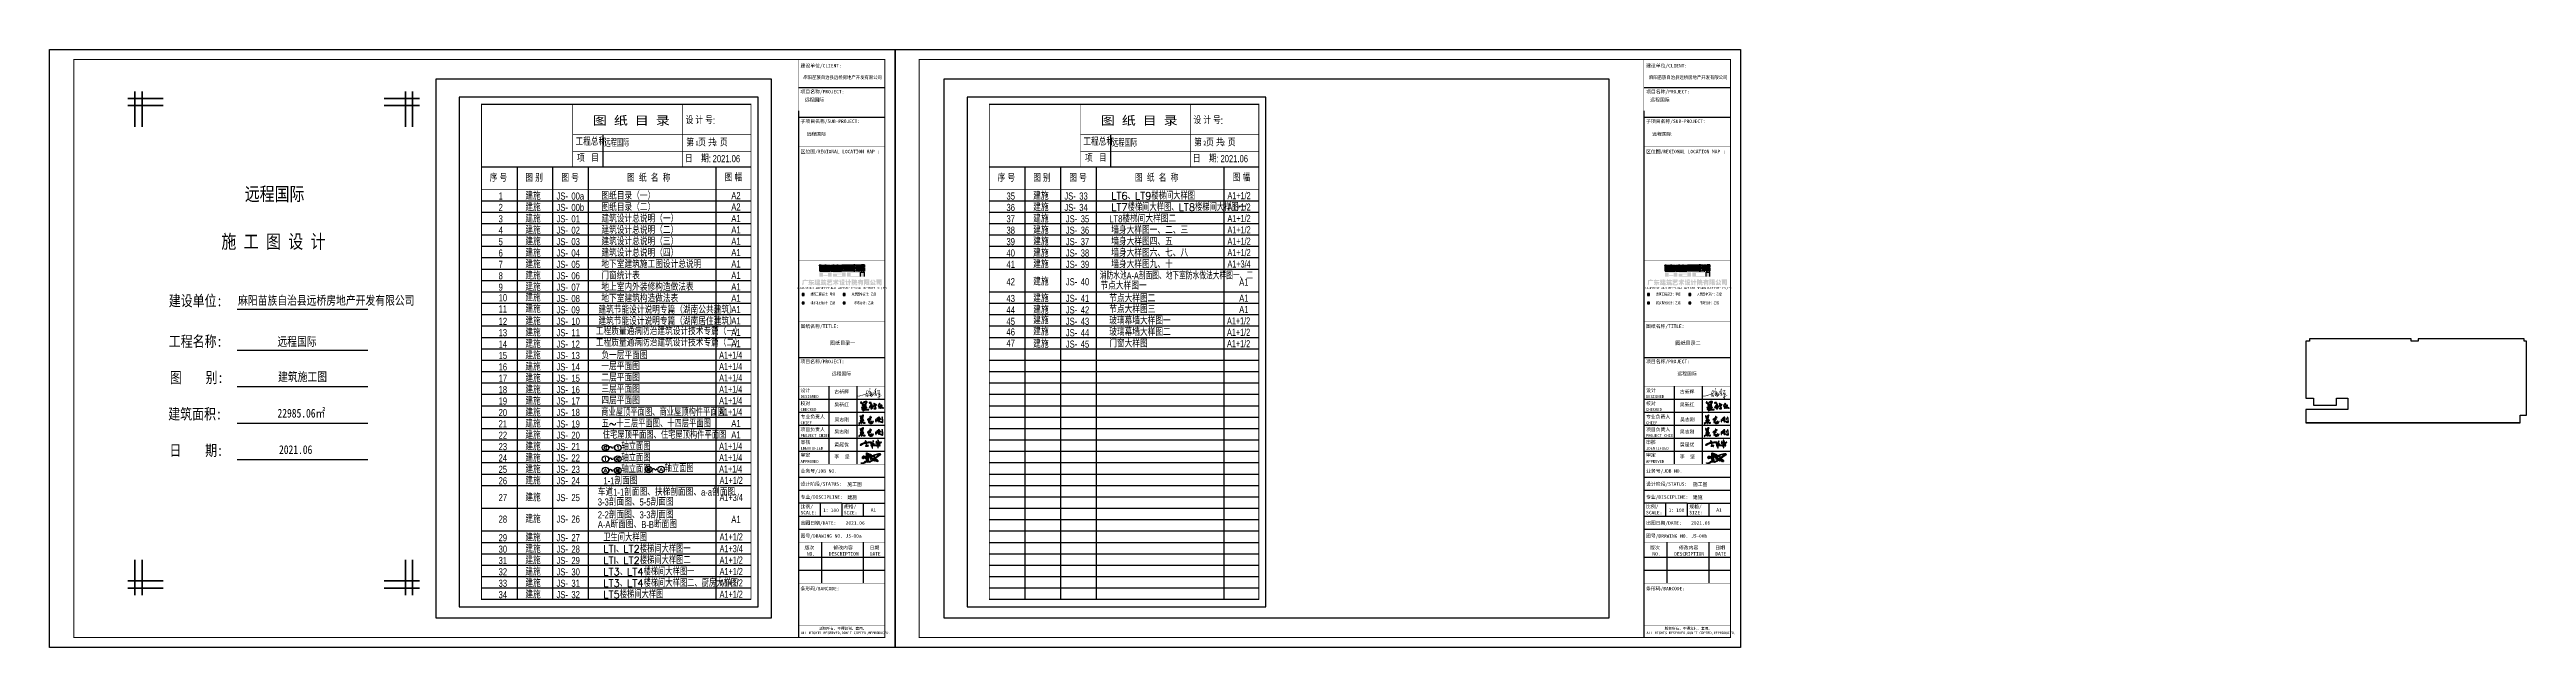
# Paper-space layout 'Layout1' of a CAD drawing. Extents: x 52 to 242751, y 71 to 90516.
# Drawn here: x 52 to 174069, y 48516 to 90516 of the extents above; entities that cross this region are included whole.
import ezdxf
from ezdxf.enums import TextEntityAlignment as Align

# ---------------------------------------------------------------- set-up
doc = ezdxf.new("R2010")
doc.units = 0
doc.header["$LTSCALE"] = 10
doc.header["$MEASUREMENT"] = 0
doc.layers.get('0').update_dxf_attribs({"linetype": 'CONTINUOUS'})
for name, color, linetype in [('8', 8, 'CONTINUOUS'), ('BORDER', 7, 'CONTINUOUS'), ('PUB_TEXT', 7, 'CONTINUOUS'), ('PUB_TITLE', 4, 'CONTINUOUS')]:
    doc.layers.add(name, color=color, linetype=linetype)
doc.styles.add('-仿宋_GB2312', font='GBENOR.shx', dxfattribs={"bigfont": 'GBCBIG.shx'})
doc.styles.add('-宋体', font='', dxfattribs={"width": 0.8})
doc.styles.add('_HZTXT', font='ros.shx', dxfattribs={"width": 0.8, "bigfont": 'hztxt.shx'})
doc.styles.add('_TCH_DIM', font='SIMPLEX.shx', dxfattribs={"width": 0.8, "bigfont": 'GBCBIG.shx'})
doc.styles.add('HZTXT', font='TXT', dxfattribs={"bigfont": 'HZTXT'})
doc.styles.add('TQ1', font='simhei.ttf')
doc.styles.add('样式 1', font='simhei.ttf', dxfattribs={"width": 1.01})
doc.styles.get('-宋体').set_extended_font_data('SimSun')

psp = doc.layouts.get("Layout1")

# ---------------------------------------------------------------- texts
for s, style, width, p in [('设 计 号:', '_HZTXT', 0.8, (44739, 85291)), ('设 计 号:', '_HZTXT', 0.8, (80419, 85291)), ('工程总称', '_HZTXT', 0.8, (37000, 83786)), ('远程国际', 'HZTXT', 0.65, (39028, 83695)), ('工程总称', '_HZTXT', 0.8, (72680, 83786)), ('远程国际', 'HZTXT', 0.65, (74707, 83695)), ('序 号', '_HZTXT', 0.8, (30979, 81240)), ('项   目', '_HZTXT', 0.8, (37114, 82635)), ('图  纸  名  称', '_HZTXT', 0.8, (40626, 81240)), (' 日    期:', '_HZTXT', 0.8, (44544, 82600)), ('2021.06', '_HZTXT', 0.8, (46638, 82600)), ('图 幅', '_HZTXT', 0.8, (47491, 81268)), ('序 号', '_HZTXT', 0.8, (66658, 81240)), ('项   目', '_HZTXT', 0.8, (72794, 82635)), ('图  纸  名  称', '_HZTXT', 0.8, (76306, 81240)), (' 日    期:', '_HZTXT', 0.8, (80224, 82600)), ('2021.06', '_HZTXT', 0.8, (82318, 82600)), ('图 幅', '_HZTXT', 0.8, (83171, 81268)), ('1', '_HZTXT', 0.8, (31602, 79976)), ('建施', '_HZTXT', 0.8, (33481, 79976)), ('图 别', '_HZTXT', 0.8, (33481, 81240)), ('图 号', '_HZTXT', 0.8, (36012, 81240)), ('00a', '_HZTXT', 0.8, (36717, 79976)), ('图纸目录（一）', '_HZTXT', 0.8, (38823, 79977)), ('A2', '_HZTXT', 0.8, (47951, 80005)), ('35', '_HZTXT', 0.8, (67282, 79976)), ('建施', '_HZTXT', 0.8, (69160, 79976)), ('图 别', '_HZTXT', 0.8, (69160, 81240)), ('图 号', '_HZTXT', 0.8, (71692, 81240)), ('33', '_HZTXT', 0.8, (72397, 79976)), ('A1+1/2', '_HZTXT', 0.7, (82810, 80005)), ('3', '_HZTXT', 0.8, (31602, 78376)), ('2', '_HZTXT', 0.8, (31602, 79176)), ('建施', '_HZTXT', 0.8, (33481, 79176)), ('建施', '_HZTXT', 0.8, (33481, 78376)), ('00b', '_HZTXT', 0.8, (36717, 79176)), ('01', '_HZTXT', 0.8, (36717, 78376)), ('建筑设计总说明（一）', '_HZTXT', 0.8, (38823, 78377)), ('图纸目录（二）', '_HZTXT', 0.8, (38823, 79177)), ('A2', '_HZTXT', 0.8, (47951, 79205)), ('A1', '_HZTXT', 0.8, (47951, 78405)), ('36', '_HZTXT', 0.8, (67282, 79176)), ('37', '_HZTXT', 0.8, (67282, 78376)), ('建施', '_HZTXT', 0.8, (69160, 79176)), ('建施', '_HZTXT', 0.8, (69160, 78376)), ('34', '_HZTXT', 0.8, (72397, 79176)), ('35', '_HZTXT', 0.8, (72499, 78376)), ('LT8楼梯间大样图二', '_HZTXT', 0.8, (74503, 78377)), ('A1+1/2', '_HZTXT', 0.7, (82810, 79205)), ('A1+1/2', '_HZTXT', 0.7, (82810, 78405)), ('4', '_HZTXT', 0.8, (31602, 77576)), ('5', '_HZTXT', 0.8, (31602, 76776)), ('建施', '_HZTXT', 0.8, (33481, 77576)), ('建施', '_HZTXT', 0.8, (33481, 76776)), ('02', '_HZTXT', 0.8, (36717, 77576)), ('03', '_HZTXT', 0.8, (36717, 76776)), ('建筑设计总说明（二）', '_HZTXT', 0.8, (38823, 77577)), ('建筑设计总说明（三）', '_HZTXT', 0.8, (38823, 76777)), ('A1', '_HZTXT', 0.8, (47951, 77605)), ('A1', '_HZTXT', 0.8, (47951, 76805)), ('38', '_HZTXT', 0.8, (67282, 77576)), ('39', '_HZTXT', 0.8, (67282, 76776)), ('建施', '_HZTXT', 0.8, (69160, 77576)), ('建施', '_HZTXT', 0.8, (69160, 76776)), ('36', '_HZTXT', 0.8, (72499, 77576)), ('37', '_HZTXT', 0.8, (72499, 76776)), ('墙身大样图一、二、三', '_HZTXT', 0.8, (74646, 77577)), ('墙身大样图四、五', '_HZTXT', 0.8, (74646, 76777)), ('A1+1/2', '_HZTXT', 0.7, (82810, 77605)), ('A1+1/2', '_HZTXT', 0.7, (82810, 76805)), ('8', '_HZTXT', 0.8, (31602, 74376)), ('6', '_HZTXT', 0.8, (31602, 75976)), ('7', '_HZTXT', 0.8, (31602, 75176)), ('建施', '_HZTXT', 0.8, (33481, 75976)), ('建施', '_HZTXT', 0.8, (33481, 75176)), ('建施', '_HZTXT', 0.8, (33481, 74376)), ('04', '_HZTXT', 0.8, (36717, 75976)), ('05', '_HZTXT', 0.8, (36717, 75176)), ('06', '_HZTXT', 0.8, (36717, 74376)), ('地下室建筑施工图设计总说明', '_HZTXT', 0.8, (38823, 75177)), ('建筑设计总说明（四）', '_HZTXT', 0.8, (38823, 75977)), ('门窗统计表', '_HZTXT', 0.8, (38823, 74377)), ('A1', '_HZTXT', 0.8, (47951, 76005)), ('A1', '_HZTXT', 0.8, (47951, 75205)), ('A1', '_HZTXT', 0.8, (47951, 74405)), ('40', '_HZTXT', 0.8, (67282, 75976)), ('41', '_HZTXT', 0.8, (67282, 75176)), ('建施', '_HZTXT', 0.8, (69160, 75976)), ('建施', '_HZTXT', 0.8, (69160, 75176)), ('38', '_HZTXT', 0.8, (72499, 75976)), ('39', '_HZTXT', 0.8, (72499, 75176)), ('消防水池A-A剖面图、地下室防水做法大样图一、二', '_HZTXT', 0.7, (73840, 74377)), ('墙身大样图六、七、八', '_HZTXT', 0.8, (74646, 75977)), ('墙身大样图九、十', '_HZTXT', 0.8, (74646, 75177)), ('A1+1/2', '_HZTXT', 0.7, (82810, 76005)), ('A1+3/4', '_HZTXT', 0.7, (82810, 75205)), ('9', '_HZTXT', 0.8, (31602, 73576)), ('10', '_HZTXT', 0.8, (31602, 72832)), ('建施', '_HZTXT', 0.8, (33481, 73576)), ('建施', '_HZTXT', 0.8, (33481, 72832)), ('07', '_HZTXT', 0.8, (36717, 73576)), ('08', '_HZTXT', 0.8, (36717, 72776)), ('地上室内外装修构造做法表', '_HZTXT', 0.8, (38823, 73577)), ('地下室建筑构造做法表', '_HZTXT', 0.8, (38823, 72777)), ('A1', '_HZTXT', 0.8, (47951, 73605)), ('A1', '_HZTXT', 0.8, (47951, 72805)), ('42', '_HZTXT', 0.8, (67282, 73955)), ('43', '_HZTXT', 0.8, (67282, 72782)), ('建施', '_HZTXT', 0.8, (69160, 73955)), ('建施', '_HZTXT', 0.8, (69160, 72782)), ('40', '_HZTXT', 0.8, (72499, 73955)), ('41', '_HZTXT', 0.8, (72499, 72788)), ('节点大样图一', '_HZTXT', 0.8, (73887, 73667)), ('节点大样图二', '_HZTXT', 0.8, (74503, 72777)), ('A1', '_HZTXT', 0.8, (83631, 73929)), ('A1', '_HZTXT', 0.8, (83631, 72805)), ('11', '_HZTXT', 0.8, (31602, 72044)), ('12', '_HZTXT', 0.8, (31602, 71176)), ('建施', '_HZTXT', 0.8, (33481, 72044)), ('建施', '_HZTXT', 0.8, (33481, 71176)), ('09', '_HZTXT', 0.8, (36717, 71976)), ('10', '_HZTXT', 0.8, (36717, 71176)), ('建筑节能设计说明专篇（湖南公共建筑）', '_HZTXT', 0.8, (38611, 71977)), ('建筑节能设计说明专篇（湖南居住建筑） ', '_HZTXT', 0.8, (38611, 71177)), ('A1', '_HZTXT', 0.8, (47951, 72005)), ('A1', '_HZTXT', 0.8, (47951, 71205)), ('44', '_HZTXT', 0.8, (67282, 71976)), ('45', '_HZTXT', 0.8, (67282, 71176)), ('建施', '_HZTXT', 0.8, (69160, 71976)), ('建施', '_HZTXT', 0.8, (69160, 71232)), ('42', '_HZTXT', 0.8, (72499, 71976)), ('43', '_HZTXT', 0.8, (72499, 71176)), ('玻璃幕墙大样图一', '_HZTXT', 0.8, (74503, 71208)), ('节点大样图三', '_HZTXT', 0.8, (74503, 72008)), ('A1+1/2', '_HZTXT', 0.7, (82777, 71205)), ('A1', '_HZTXT', 0.8, (83631, 72005)), ('13', '_HZTXT', 0.8, (31602, 70376)), ('14', '_HZTXT', 0.8, (31602, 69576)), ('建施', '_HZTXT', 0.8, (33481, 70376)), ('建施', '_HZTXT', 0.8, (33481, 69576)), ('11', '_HZTXT', 0.8, (36717, 70376)), ('12', '_HZTXT', 0.8, (36717, 69576)), ('工程质量通病防治建筑设计技术专篇（一）', '_HZTXT', 0.8, (38435, 70467)), ('工程质量通病防治建筑设计技术专篇（二）', '_HZTXT', 0.8, (38435, 69667)), ('A1', '_HZTXT', 0.8, (47951, 70405)), ('A1', '_HZTXT', 0.8, (47951, 69605)), ('46', '_HZTXT', 0.8, (67282, 70432)), ('47', '_HZTXT', 0.8, (67282, 69644)), ('建施', '_HZTXT', 0.8, (69160, 70444)), ('建施', '_HZTXT', 0.8, (69160, 69576)), ('44', '_HZTXT', 0.8, (72499, 70376)), ('45', '_HZTXT', 0.8, (72499, 69576)), ('玻璃幕墙大样图二', '_HZTXT', 0.8, (74503, 70408)), ('门窗大样图', '_HZTXT', 0.8, (74503, 69608)), ('A1+1/2', '_HZTXT', 0.7, (82777, 70405)), ('A1+1/2', '_HZTXT', 0.7, (82777, 69605)), ('15', '_HZTXT', 0.8, (31602, 68776)), ('16', '_HZTXT', 0.8, (31602, 67976)), ('建施', '_HZTXT', 0.8, (33481, 68776)), ('建施', '_HZTXT', 0.8, (33481, 67976)), ('13', '_HZTXT', 0.8, (36717, 68776)), ('14', '_HZTXT', 0.8, (36717, 67976)), ('一层平面图', '_HZTXT', 0.8, (38823, 68008)), ('负一层平面图', '_HZTXT', 0.8, (38823, 68777)), ('A1+1/4', '_HZTXT', 0.7, (47098, 68805)), ('A1+1/4', '_HZTXT', 0.7, (47098, 68005)), ('17', '_HZTXT', 0.8, (31602, 67176)), ('18', '_HZTXT', 0.8, (31602, 66376)), ('建施', '_HZTXT', 0.8, (33481, 67176)), ('建施', '_HZTXT', 0.8, (33481, 66376)), ('建施', '_HZTXT', 0.8, (33481, 65576)), ('15', '_HZTXT', 0.8, (36717, 67176)), ('16', '_HZTXT', 0.8, (36717, 66376)), ('二层平面图', '_HZTXT', 0.8, (38823, 67208)), ('三层平面图', '_HZTXT', 0.8, (38823, 66408)), ('四层平面图', '_HZTXT', 0.8, (38823, 65608)), ('A1+1/4', '_HZTXT', 0.7, (47098, 67205)), ('A1+1/4', '_HZTXT', 0.7, (47098, 66405)), ('A1+1/4', '_HZTXT', 0.7, (47098, 65605)), ('20', '_HZTXT', 0.8, (31602, 64766)), ('21', '_HZTXT', 0.8, (31602, 63976)), ('19', '_HZTXT', 0.8, (31602, 65576)), ('建施', '_HZTXT', 0.8, (33481, 64766)), ('建施', '_HZTXT', 0.8, (33481, 63976)), ('17', '_HZTXT', 0.8, (36717, 65576)), ('18', '_HZTXT', 0.8, (36717, 64776)), ('19', '_HZTXT', 0.8, (36717, 63966)), ('A1+1/4', '_HZTXT', 0.7, (47098, 64805)), ('A1', '_HZTXT', 0.8, (47951, 64005)), ('22', '_HZTXT', 0.8, (31602, 63176)), ('23', '_HZTXT', 0.8, (31602, 62376)), ('建施', '_HZTXT', 0.8, (33481, 63176)), ('建施', '_HZTXT', 0.8, (33481, 62376)), ('20', '_HZTXT', 0.8, (36717, 63176)), ('21', '_HZTXT', 0.8, (36717, 62376)), ('A1+1/4', '_HZTXT', 0.7, (47098, 62405)), ('A1', '_HZTXT', 0.8, (47951, 63205)), ('24', '_HZTXT', 0.8, (31602, 61576)), ('25', '_HZTXT', 0.8, (31602, 60776)), ('建施', '_HZTXT', 0.8, (33481, 61576)), ('建施', '_HZTXT', 0.8, (33481, 60776)), ('22', '_HZTXT', 0.8, (36717, 61576)), ('23', '_HZTXT', 0.8, (36717, 60776)), ('A1+1/4', '_HZTXT', 0.7, (47098, 61605)), ('A1+1/4', '_HZTXT', 0.7, (47098, 60805)), ('26', '_HZTXT', 0.8, (31602, 59976)), ('27', '_HZTXT', 0.8, (31602, 58793)), ('建施', '_HZTXT', 0.8, (33481, 59976)), ('建施', '_HZTXT', 0.8, (33481, 58793)), ('24', '_HZTXT', 0.8, (36717, 59976)), ('25', '_HZTXT', 0.8, (36717, 58793)), ('车道1-1剖面图、扶梯剖面图、a-a剖面图', '_HZTXT', 0.8, (38572, 59177)), ('1-1剖面图', '_HZTXT', 0.8, (38967, 59977)), ('A1+1/2', '_HZTXT', 0.7, (47130, 60005)), ('A1+3/4', '_HZTXT', 0.7, (47130, 58802)), ('28', '_HZTXT', 0.8, (31602, 57283)), ('建施', '_HZTXT', 0.8, (33481, 57283)), ('26', '_HZTXT', 0.8, (36717, 57283)), ('A-A断面图、B-B断面图', '_HZTXT', 0.8, (38570, 56906)), ('3-3剖面图、5-5剖面图', '_HZTXT', 0.8, (38572, 58486)), ('2-2剖面图、3-3剖面图', '_HZTXT', 0.8, (38570, 57582)), ('A1', '_HZTXT', 0.8, (47951, 57262)), ('29', '_HZTXT', 0.8, (31602, 55976)), ('建施', '_HZTXT', 0.8, (33481, 55976)), ('建施', '_HZTXT', 0.8, (33481, 55176)), ('27', '_HZTXT', 0.8, (36717, 55976)), ('A1+1/2', '_HZTXT', 0.7, (47130, 56036)), ('A1+3/4', '_HZTXT', 0.7, (47130, 55205)), ('30', '_HZTXT', 0.8, (31602, 55176)), ('31', '_HZTXT', 0.8, (31602, 54376)), ('32', '_HZTXT', 0.8, (31602, 53576)), ('建施', '_HZTXT', 0.8, (33481, 54376)), ('建施', '_HZTXT', 0.8, (33481, 53576)), ('30', '_HZTXT', 0.8, (36717, 53576)), ('28', '_HZTXT', 0.8, (36717, 55176)), ('29', '_HZTXT', 0.8, (36717, 54376)), ('A1+1/2', '_HZTXT', 0.7, (47130, 54405)), ('A1+1/2', '_HZTXT', 0.7, (47130, 53605)), ('33', '_HZTXT', 0.8, (31602, 52776)), ('34', '_HZTXT', 0.8, (31602, 51976)), ('建施', '_HZTXT', 0.8, (33481, 52776)), ('建施', '_HZTXT', 0.8, (33481, 51976)), ('31', '_HZTXT', 0.8, (36717, 52776)), ('32', '_HZTXT', 0.8, (36717, 51976)), ('A1+1/2', '_HZTXT', 0.7, (47130, 52805)), ('A1+1/2', '_HZTXT', 0.7, (47130, 52005))]:
    psp.add_text(s, height=500, dxfattribs=dict(style=style, width=width)).set_placement(p)
at = {"layer": 'PUB_TEXT'}
for s, height, style, width, p in [('第  页 共  页', 500, '_HZTXT', 0.8, (44789, 83723)), ('1', 320, '样式 1', 0.8, (45436, 83796)), ('2', 320, '样式 1', 0.8, (46723, 83796)), ('第  页 共  页', 500, '_HZTXT', 0.8, (80469, 83723)), ('2', 320, '样式 1', 0.8, (81115, 83796)), ('2', 320, '样式 1', 0.8, (82421, 83796)), ('~', 425, '_TCH_DIM', 0.705882, (39359, 62387)), ('~', 425, '_TCH_DIM', 0.705882, (39359, 61587)), ('~', 425, '_TCH_DIM', 0.705882, (39359, 60787)), ('~', 425, '_TCH_DIM', 0.705882, (42398, 60851))]:
    psp.add_text(s, height=height, dxfattribs=dict(at, style=style, width=width)).set_placement(p)
at = {"layer": 'PUB_TEXT', "style": '_TCH_DIM'}
for s, height, p in [('LT6、LT9楼梯间大样图', 510.64, (74634, 79982)), ('LT7楼梯间大样图、LT8楼梯间大样图一', 510.64, (74634, 79182)), ('商业屋顶平面图、商业屋顶构件平面图', 510.64, (38816, 64782)), ('五~十三层平面图、十四层平面图', 510.64, (38842, 63982)), ('住宅屋顶平面图、住宅屋顶构件平面图', 510.64, (38917, 63182)), ('轴立面图', 510.6, (40231, 62382)), ('轴立面图', 510.6, (40231, 61582)), ('轴立面图、', 510.6, (40231, 60782)), ('轴立面图', 510.6, (43269, 60846)), ('卫生间大样图', 510.6, (38955, 55982)), ('LTI、LT2楼梯间大样图一', 510.64, (38955, 55182)), ('LTI、LT2楼梯间大样图二', 510.64, (38955, 54382)), ('LT3、LT4楼梯间大样图一', 510.64, (38955, 53582)), ('LT3、LT4楼梯间大样图二、厨房大样图', 510.64, (38955, 52782)), ('LT5楼梯间大样图', 510.6, (38955, 51982))]:
    psp.add_text(s, height=height, dxfattribs=at).set_placement(p)
at = {"layer": 'PUB_TEXT', "style": 'HZTXT'}
for s, height, width, p, p2 in [('42', 254.6, 0.6, (38982, 62424), (39237, 62424)), ('1', 255, 3, (39853, 62424), (40108, 62424)), ('A', 255, 1.5, (38982, 60824), (39237, 60824)), ('1', 255, 3, (38982, 61624), (39237, 61624)), ('AU', 254.6, 0.6, (39853, 60824), (40108, 60824)), ('42', 254.6, 0.6, (39853, 61624), (40108, 61624)), ('AU', 254.6, 0.6, (42020, 60888), (42275, 60888)), ('A', 255, 1.5, (42892, 60888), (43146, 60888))]:
    psp.add_text(s, height=height, dxfattribs=dict(at, width=width)).set_placement(p, p2, align=Align.FIT)
at = {"layer": 'PUB_TITLE'}
for s, height, style, width, p in [('图 纸 目 录', 600, 'TQ1', 1.2, (38232, 85227)), ('图 纸 目 录', 600, 'TQ1', 1.2, (73912, 85227)), ('远程国际', 958.5, '-宋体', 0.8, (13774, 79899)), ('施 工 图 设 计', 958.5, '-宋体', 0.8, (12126, 76551)), ('建设单位:', 768, '-宋体', 0.8, (8432, 72490)), ('麻阳苗族自治县远桥房地产开发有限公司', 614.4, '-宋体', 0.8, (13301, 72586)), ('工程名称:', 768, '-宋体', 0.8, (8432, 69639)), ('远程国际', 614.4, '-宋体', 0.8, (16062, 69695)), ('图    别:', 768, '-宋体', 0.8, (8507, 67094)), (' 建筑施工图', 614.4, '-宋体', 0.8, (15772, 67224)), ('建筑面积:', 768, '-宋体', 0.8, (8392, 64534)), ('22985.06㎡', 614.4, '-宋体', 0.8, (16067, 64664)), ('日    期:', 768, '-宋体', 0.8, (8476, 61974)), ('2021.06', 614.4, '-宋体', 0.8, (16175, 62104))]:
    psp.add_text(s, height=height, dxfattribs=dict(at, style=style, width=width)).set_placement(p)
at = {"layer": 'PUB_TITLE', "color": 6, "style": '-宋体'}
for s, p in [('图纸目录一', (54878, 69778)), ('图纸目录二', (114278, 69778))]:
    psp.add_text(s, height=254.5, dxfattribs=at).set_placement(p)
at = {"layer": 'PUB_TITLE', "style": '-宋体'}
for s, p in [('00a', (56536, 56230)), ('00b', (115936, 56230))]:
    psp.add_text(s, height=240, dxfattribs=at).set_placement(p)

# ---------------------------------------------------------------- blocks, each defined once
blk = doc.blocks.new('ASDFASDFSD')
at = {"style": '_HZTXT', "width": 0.8}
blk.add_text('JS-', height=500, dxfattribs=at).set_placement((-43, -71))
blk = doc.blocks.new('吴新红')
h = blk.add_hatch(color=256)
h.paths.add_polyline_path([(0.208378, 0.331738), (0.208378, 0.339739), (0.208378, 0.34374), (0.208378, 0.351742), (0.211085, 0.357725), (0.212418, 0.360726), (0.215046, 0.366745), (0.214584, 0.372153), (0.215157, 0.375208), (0.217546, 0.380081), (0.219601, 0.381814), (0.220845, 0.382525), (0.223381, 0.383415), (0.222999, 0.385619), (0.223889, 0.3874), (0.225882, 0.388416), (0.226358, 0.392417), (0.227348, 0.394596), (0.230049, 0.397585), (0.232383, 0.399919), (0.23355, 0.401086), (0.235884, 0.40342), (0.239305, 0.40314), (0.241815, 0.404535), (0.243385, 0.407587), (0.245052, 0.409254), (0.245886, 0.410088), (0.247553, 0.411755), (0.250133, 0.410805), (0.252391, 0.41137), (0.254221, 0.413422), (0.26031, 0.416139), (0.263243, 0.418339), (0.267557, 0.423424), (0.273286, 0.422873), (0.276533, 0.423445), (0.281727, 0.425924), (0.285119, 0.42764), (0.28673, 0.428894), (0.289228, 0.431759), (0.294983, 0.431649), (0.298029, 0.432187), (0.303398, 0.434259), (0.305037, 0.434564), (0.305981, 0.435272), (0.306732, 0.43676), (0.3134, 0.43676), (0.316734, 0.43676), (0.323402, 0.43676), (0.325651, 0.438476), (0.326687, 0.439512), (0.328404, 0.441761), (0.332457, 0.442523), (0.335188, 0.44184), (0.338406, 0.439261), (0.346709, 0.44006), (0.35103, 0.439887), (0.359243, 0.438427), (0.360244, 0.437427), (0.360744, 0.436927), (0.361744, 0.435926), (0.362693, 0.433346), (0.362129, 0.431088), (0.360077, 0.429258), (0.358865, 0.425416), (0.358007, 0.423529), (0.355909, 0.42009), (0.353663, 0.414565), (0.352313, 0.411866), (0.349241, 0.406754), (0.342898, 0.400543), (0.340203, 0.39659), (0.336739, 0.388416), (0.336456, 0.385284), (0.335263, 0.383375), (0.332571, 0.381748), (0.329776, 0.380469), (0.328143, 0.380106), (0.325069, 0.380081), (0.32348, 0.37534), (0.321675, 0.372933), (0.317568, 0.370079), (0.312522, 0.367475), (0.310135, 0.365455), (0.306732, 0.36091), (0.304959, 0.357128), (0.303952, 0.35528), (0.301731, 0.351742), (0.29681, 0.349577), (0.294425, 0.348214), (0.290062, 0.345074), (0.290717, 0.343402), (0.290022, 0.341665), (0.288395, 0.340906), (0.282445, 0.338356), (0.27957, 0.33638), (0.275059, 0.331738), (0.272392, 0.331738), (0.271058, 0.331738), (0.268391, 0.331738), (0.26892, 0.32904), (0.26846, 0.327201), (0.266724, 0.325069), (0.262885, 0.323758), (0.260778, 0.323407), (0.256722, 0.323402), (0.256276, 0.319412), (0.253964, 0.316811), (0.250053, 0.315901), (0.244824, 0.31334), (0.242147, 0.312168), (0.236717, 0.310066), (0.236968, 0.307946), (0.235507, 0.306119), (0.233383, 0.305899), (0.228211, 0.304431), (0.225604, 0.302941), (0.221714, 0.299231), (0.218956, 0.298517), (0.217593, 0.298006), (0.215046, 0.29673), (0.214763, 0.293597), (0.21357, 0.291689), (0.210878, 0.290062), (0.208483, 0.290453), (0.206871, 0.289992), (0.205044, 0.288395), (0.205282, 0.2863), (0.204824, 0.284927), (0.203377, 0.283394), (0.202043, 0.283394), (0.201376, 0.283394), (0.200043, 0.283394), (0.200645, 0.27922), (0.201354, 0.277092), (0.203377, 0.273392), (0.20661, 0.272511), (0.208369, 0.272335), (0.211712, 0.272558), (0.217667, 0.277214), (0.220521, 0.279732), (0.225882, 0.285061), (0.228462, 0.284111), (0.23072, 0.284676), (0.23255, 0.286728), (0.238041, 0.288692), (0.240735, 0.290308), (0.245052, 0.29423), (0.252557, 0.300959), (0.256873, 0.303894), (0.26589, 0.308399), (0.271942, 0.310015), (0.274957, 0.311433), (0.28006, 0.315067), (0.282933, 0.313976), (0.285421, 0.314528), (0.287561, 0.316734), (0.29007, 0.317701), (0.29129, 0.318398), (0.293396, 0.320068), (0.298064, 0.320068), (0.300398, 0.320068), (0.305065, 0.320068), (0.305814, 0.317087), (0.305339, 0.31495), (0.303398, 0.312567), (0.296667, 0.30658), (0.293151, 0.303734), (0.285894, 0.298397), (0.284227, 0.298397), (0.283394, 0.298397), (0.281727, 0.298397), (0.281978, 0.296277), (0.280516, 0.29445), (0.278393, 0.29423), (0.274182, 0.292056), (0.272188, 0.290425), (0.269224, 0.286728), (0.265803, 0.287008), (0.263293, 0.285613), (0.261723, 0.28256), (0.257092, 0.281266), (0.254697, 0.279669), (0.25172, 0.275892), (0.249816, 0.272603), (0.248605, 0.271047), (0.245886, 0.268391), (0.230851, 0.259849), (0.223598, 0.254957), (0.210045, 0.244219), (0.199406, 0.236509), (0.194071, 0.232675), (0.183373, 0.225048), (0.183611, 0.222953), (0.183153, 0.22158), (0.181705, 0.220047), (0.179415, 0.22085), (0.177392, 0.220272), (0.175871, 0.21838), (0.170325, 0.215177), (0.16771, 0.213086), (0.163368, 0.208378), (0.159194, 0.207775), (0.157067, 0.207066), (0.153366, 0.205044), (0.153083, 0.201911), (0.15189, 0.200003), (0.149199, 0.198376), (0.146157, 0.197931), (0.14464, 0.197594), (0.141697, 0.196709), (0.140935, 0.192656), (0.141618, 0.189924), (0.144197, 0.186707), (0.147652, 0.183904), (0.1507, 0.183201), (0.155033, 0.184206), (0.160024, 0.185731), (0.162488, 0.186963), (0.166702, 0.190041), (0.170301, 0.189067), (0.172845, 0.18953), (0.175871, 0.191708), (0.179872, 0.195708), (0.181872, 0.197709), (0.185873, 0.20171), (0.193226, 0.201279), (0.197056, 0.201627), (0.20421, 0.203377), (0.207181, 0.206803), (0.209204, 0.208274), (0.213379, 0.210045), (0.213379, 0.211378), (0.213379, 0.212045), (0.213379, 0.213379), (0.215583, 0.212996), (0.217364, 0.213887), (0.21838, 0.215879), (0.223933, 0.217151), (0.226696, 0.218187), (0.231716, 0.220881), (0.231716, 0.221881), (0.231716, 0.223381), (0.234479, 0.222685), (0.23676, 0.223541), (0.238384, 0.225882), (0.241189, 0.227306), (0.242543, 0.228152), (0.245052, 0.230049), (0.25046, 0.229587), (0.253515, 0.23016), (0.258389, 0.23255), (0.260028, 0.232854), (0.260972, 0.233562), (0.261723, 0.23505), (0.267326, 0.23397), (0.270692, 0.234366), (0.275892, 0.236717), (0.281617, 0.240136), (0.284343, 0.242181), (0.289228, 0.246719), (0.29558, 0.24624), (0.298953, 0.246595), (0.305065, 0.248386), (0.307066, 0.24972), (0.308066, 0.250387), (0.310066, 0.25172), (0.314717, 0.252498), (0.317488, 0.252102), (0.321735, 0.250053), (0.322484, 0.247072), (0.322009, 0.244935), (0.320068, 0.242552), (0.316895, 0.240974), (0.315386, 0.239653), (0.3134, 0.236717), (0.310638, 0.237413), (0.308356, 0.236557), (0.306732, 0.234217), (0.297355, 0.228452), (0.292819, 0.22526), (0.284227, 0.21838), (0.280318, 0.219462), (0.277572, 0.219004), (0.274225, 0.216713), (0.271319, 0.212391), (0.269617, 0.210348), (0.26589, 0.206711), (0.263495, 0.207102), (0.261883, 0.206641), (0.260056, 0.205044), (0.260056, 0.20371), (0.260056, 0.203043), (0.260056, 0.20171), (0.256747, 0.202492), (0.254474, 0.202037), (0.25172, 0.200043), (0.25172, 0.198709), (0.25172, 0.198042), (0.25172, 0.196709), (0.249517, 0.197091), (0.247736, 0.196201), (0.246719, 0.194208), (0.244189, 0.193593), (0.24278, 0.192418), (0.241718, 0.190041), (0.238956, 0.190736), (0.236674, 0.189881), (0.23505, 0.18754), (0.232716, 0.185206), (0.231549, 0.184039), (0.229216, 0.181705), (0.226222, 0.182402), (0.224131, 0.181938), (0.221714, 0.180038), (0.218278, 0.17681), (0.216608, 0.17514), (0.213379, 0.171703), (0.212045, 0.171703), (0.211378, 0.171703), (0.210045, 0.171703), (0.210045, 0.17037), (0.210045, 0.169703), (0.210045, 0.168369), (0.199084, 0.163434), (0.193811, 0.159919), (0.18504, 0.151699), (0.183039, 0.151699), (0.182039, 0.151699), (0.180038, 0.151699), (0.178449, 0.146957), (0.176644, 0.144551), (0.172537, 0.141697), (0.166005, 0.138825), (0.16285, 0.136412), (0.158367, 0.130861), (0.156439, 0.127724), (0.156203, 0.125126), (0.157534, 0.121693), (0.159943, 0.117909), (0.161526, 0.116151), (0.165035, 0.113358), (0.168979, 0.112607), (0.171024, 0.112437), (0.175037, 0.112524), (0.184513, 0.114637), (0.189213, 0.11598), (0.198376, 0.119192), (0.203513, 0.121152), (0.206257, 0.121837), (0.211712, 0.122526), (0.219714, 0.126527), (0.223714, 0.128527), (0.231716, 0.132528), (0.237951, 0.133596), (0.241091, 0.134642), (0.246719, 0.137529), (0.248906, 0.138944), (0.249935, 0.139801), (0.25172, 0.141697), (0.255169, 0.141222), (0.257438, 0.141903), (0.260056, 0.144197), (0.261093, 0.144804), (0.261562, 0.145507), (0.261723, 0.146698), (0.265171, 0.146223), (0.267441, 0.146904), (0.270058, 0.149199), (0.275041, 0.151729), (0.277857, 0.152609), (0.283394, 0.153366), (0.283394, 0.150032), (0.283394, 0.148365), (0.283394, 0.145031), (0.274926, 0.14126), (0.270842, 0.138104), (0.265057, 0.130861), (0.262723, 0.128527), (0.261556, 0.127361), (0.259222, 0.125027), (0.257555, 0.125027), (0.256722, 0.125027), (0.255054, 0.125027), (0.255293, 0.122932), (0.254835, 0.121559), (0.253387, 0.120026), (0.252054, 0.120026), (0.251387, 0.120026), (0.250053, 0.120026), (0.250497, 0.118144), (0.24922, 0.116692), (0.242218, 0.10969), (0.238718, 0.106189), (0.231716, 0.099188), (0.22484, 0.092971), (0.221129, 0.090104), (0.213379, 0.085018), (0.213379, 0.083685), (0.213379, 0.083018), (0.213379, 0.081684), (0.210617, 0.08238), (0.208335, 0.081524), (0.206711, 0.079184), (0.20471, 0.077183), (0.20371, 0.076183), (0.20171, 0.074183), (0.201175, 0.070493), (0.201578, 0.068279), (0.203377, 0.065014), (0.204658, 0.065776), (0.206551, 0.064829), (0.206711, 0.063347), (0.212078, 0.06304), (0.214921, 0.063395), (0.220047, 0.065014), (0.220492, 0.069004), (0.222805, 0.071606), (0.226715, 0.072515), (0.228964, 0.073365), (0.230067, 0.0741), (0.231716, 0.07585), (0.238384, 0.079184), (0.241718, 0.080851), (0.248386, 0.084185), (0.254055, 0.084758), (0.257075, 0.085891), (0.261723, 0.089186), (0.264529, 0.091351), (0.265873, 0.092526), (0.268391, 0.09502), (0.272601, 0.093795), (0.275579, 0.094253), (0.279226, 0.096687), (0.285773, 0.099679), (0.289538, 0.100575), (0.29673, 0.100855), (0.303398, 0.102189), (0.306732, 0.102855), (0.3134, 0.104189), (0.315067, 0.104522), (0.315901, 0.104689), (0.317568, 0.105022), (0.322569, 0.105022), (0.325069, 0.105022), (0.330071, 0.105022), (0.330548, 0.103733), (0.332377, 0.103276), (0.333405, 0.104189), (0.344665, 0.105533), (0.350424, 0.105702), (0.361744, 0.105022), (0.363078, 0.103689), (0.363744, 0.103022), (0.365078, 0.101688), (0.37298, 0.10299), (0.377099, 0.103162), (0.385082, 0.102522), (0.399023, 0.101157), (0.4061, 0.100988), (0.42009, 0.101688), (0.42009, 0.101022), (0.42009, 0.100021), (0.428091, 0.100021), (0.432092, 0.100021), (0.440094, 0.100021), (0.443829, 0.102483), (0.445886, 0.103511), (0.450096, 0.105022), (0.450873, 0.109673), (0.450477, 0.112445), (0.448429, 0.116692), (0.443922, 0.118076), (0.440699, 0.117616), (0.43676, 0.115025), (0.430092, 0.115025), (0.426758, 0.115025), (0.42009, 0.115025), (0.415495, 0.112295), (0.411653, 0.112054), (0.406754, 0.114191), (0.40021, 0.115516), (0.396726, 0.115691), (0.390083, 0.115025), (0.390083, 0.115691), (0.390083, 0.116692), (0.378748, 0.116692), (0.37308, 0.116692), (0.361744, 0.116692), (0.361744, 0.117358), (0.361744, 0.118359), (0.348408, 0.118359), (0.34174, 0.118359), (0.328404, 0.118359), (0.328404, 0.117692), (0.328404, 0.116692), (0.313734, 0.116692), (0.306399, 0.116692), (0.291729, 0.116692), (0.286395, 0.114024), (0.283727, 0.112691), (0.278393, 0.110024), (0.275003, 0.110292), (0.27329, 0.110634), (0.270058, 0.111691), (0.269255, 0.113981), (0.269833, 0.116004), (0.271725, 0.117525), (0.273352, 0.118284), (0.274047, 0.120021), (0.273392, 0.121693), (0.279393, 0.125694), (0.282394, 0.127694), (0.288395, 0.131695), (0.288395, 0.133028), (0.288395, 0.133695), (0.288395, 0.135029), (0.291157, 0.134333), (0.293439, 0.135189), (0.295063, 0.137529), (0.299324, 0.140891), (0.301347, 0.142744), (0.305065, 0.146698), (0.307066, 0.146698), (0.308066, 0.146698), (0.310066, 0.146698), (0.3134, 0.152032), (0.315067, 0.1547), (0.318401, 0.160034), (0.320497, 0.159796), (0.321869, 0.160254), (0.323402, 0.161701), (0.322747, 0.163373), (0.323442, 0.16511), (0.325069, 0.165869), (0.336242, 0.170573), (0.341646, 0.173885), (0.350908, 0.181705), (0.355442, 0.183709), (0.357652, 0.185718), (0.360077, 0.190041), (0.361861, 0.194506), (0.363309, 0.196679), (0.366745, 0.200043), (0.366745, 0.202043), (0.366745, 0.203043), (0.366745, 0.205044), (0.363249, 0.207017), (0.360518, 0.207244), (0.356743, 0.205877), (0.352313, 0.205473), (0.350066, 0.204954), (0.345907, 0.203377), (0.344697, 0.200977), (0.342755, 0.199867), (0.340073, 0.200043), (0.340073, 0.198709), (0.340073, 0.198042), (0.340073, 0.196709), (0.336624, 0.197184), (0.334355, 0.196503), (0.331738, 0.194208), (0.330004, 0.192153), (0.329294, 0.19091), (0.328404, 0.188374), (0.325172, 0.187317), (0.323458, 0.186975), (0.320068, 0.186707), (0.320068, 0.185373), (0.320068, 0.184706), (0.320068, 0.183373), (0.316482, 0.184388), (0.313899, 0.183918), (0.3109, 0.181705), (0.307724, 0.180402), (0.306182, 0.179546), (0.303398, 0.177538), (0.29961, 0.177216), (0.297656, 0.176683), (0.29423, 0.175037), (0.285411, 0.171201), (0.281158, 0.168366), (0.274225, 0.161701), (0.269138, 0.16207), (0.266276, 0.161497), (0.261723, 0.159201), (0.260685, 0.158594), (0.260216, 0.157891), (0.260056, 0.1567), (0.255845, 0.157925), (0.252868, 0.157467), (0.24922, 0.155033), (0.247284, 0.154134), (0.246355, 0.153391), (0.245052, 0.151699), (0.241604, 0.152174), (0.239334, 0.151493), (0.236717, 0.149199), (0.23605, 0.148532), (0.235717, 0.148198), (0.23505, 0.147532), (0.227049, 0.143531), (0.223048, 0.14153), (0.215046, 0.137529), (0.210166, 0.136663), (0.207702, 0.135783), (0.203377, 0.133362), (0.199368, 0.132744), (0.196966, 0.133144), (0.193375, 0.135029), (0.192593, 0.138338), (0.193047, 0.14061), (0.195042, 0.143364), (0.205985, 0.148777), (0.211215, 0.152438), (0.220047, 0.160868), (0.223755, 0.163392), (0.225483, 0.164947), (0.228382, 0.168369), (0.231861, 0.168263), (0.233871, 0.168866), (0.236717, 0.17087), (0.238384, 0.172537), (0.239218, 0.17337), (0.240885, 0.175037), (0.243926, 0.174169), (0.246475, 0.175018), (0.248386, 0.177538), (0.256078, 0.184749), (0.260601, 0.18788), (0.270058, 0.192541), (0.272181, 0.192761), (0.273643, 0.194589), (0.273392, 0.196709), (0.277445, 0.195947), (0.280176, 0.19663), (0.283394, 0.199209), (0.285442, 0.202412), (0.286629, 0.203937), (0.289228, 0.206711), (0.292813, 0.206493), (0.295118, 0.207416), (0.297564, 0.210045), (0.315786, 0.223815), (0.325354, 0.230194), (0.345074, 0.241718), (0.344894, 0.24643), (0.345249, 0.248915), (0.346741, 0.253387), (0.349294, 0.255558), (0.349647, 0.25909), (0.347574, 0.261723), (0.341993, 0.264566), (0.339153, 0.265902), (0.333405, 0.268391), (0.32654, 0.268053), (0.32295, 0.267156), (0.316734, 0.264223), (0.309293, 0.263777), (0.30552, 0.263091), (0.298397, 0.260889), (0.296758, 0.260585), (0.295814, 0.259877), (0.295063, 0.258389), (0.290351, 0.258568), (0.287867, 0.258213), (0.283394, 0.256722), (0.28001, 0.255157), (0.27834, 0.254322), (0.275059, 0.252554), (0.265452, 0.249258), (0.260732, 0.247236), (0.25172, 0.242552), (0.250081, 0.242248), (0.249137, 0.24154), (0.248386, 0.240051), (0.242367, 0.239578), (0.23936, 0.239244), (0.233383, 0.238384), (0.233383, 0.237051), (0.233383, 0.236384), (0.233383, 0.23505), (0.228764, 0.234105), (0.226413, 0.233769), (0.221714, 0.233383), (0.220965, 0.236364), (0.22144, 0.238501), (0.223381, 0.240885), (0.229421, 0.244827), (0.232422, 0.246828), (0.238384, 0.250887), (0.248308, 0.257025), (0.253051, 0.260582), (0.261723, 0.268391), (0.263926, 0.268008), (0.265708, 0.268899), (0.266724, 0.270891), (0.27134, 0.272237), (0.273708, 0.273816), (0.276726, 0.277559), (0.279899, 0.279137), (0.281409, 0.280458), (0.283394, 0.283394), (0.285684, 0.282591), (0.287708, 0.283169), (0.289228, 0.285061), (0.301721, 0.29278), (0.307597, 0.297619), (0.317568, 0.308399), (0.320989, 0.30812), (0.3235, 0.309514), (0.325069, 0.312567), (0.328186, 0.318162), (0.330297, 0.320801), (0.335072, 0.325069), (0.337044, 0.328566), (0.337272, 0.331297), (0.335905, 0.335072), (0.333413, 0.336229), (0.331738, 0.338406), (0.325372, 0.340419), (0.321602, 0.340607), (0.315067, 0.339239), (0.311849, 0.33666), (0.309118, 0.335977), (0.305065, 0.336739), (0.304317, 0.33972), (0.304791, 0.341857), (0.306732, 0.34424), (0.313907, 0.350369), (0.318084, 0.352979), (0.326736, 0.356743), (0.326498, 0.358838), (0.326956, 0.360211), (0.328404, 0.361744), (0.331101, 0.361215), (0.33294, 0.361674), (0.335072, 0.363411), (0.335072, 0.364745), (0.335072, 0.365411), (0.335072, 0.366745), (0.336405, 0.366745), (0.337072, 0.366745), (0.338406, 0.366745), (0.339302, 0.37119), (0.341121, 0.373691), (0.345074, 0.375914), (0.345074, 0.378247), (0.345074, 0.379414), (0.345074, 0.381748), (0.349075, 0.382415), (0.351075, 0.382748), (0.355076, 0.383415), (0.355973, 0.38786), (0.357791, 0.390361), (0.361744, 0.392584), (0.361163, 0.395056), (0.362054, 0.397134), (0.364244, 0.398418), (0.367738, 0.404945), (0.369983, 0.408054), (0.37508, 0.413422), (0.376499, 0.422703), (0.377001, 0.427389), (0.377581, 0.43676), (0.375761, 0.439873), (0.373653, 0.441279), (0.370079, 0.441761), (0.369796, 0.444894), (0.368603, 0.446802), (0.365912, 0.448429), (0.358607, 0.450786), (0.354222, 0.450977), (0.346741, 0.449263), (0.342777, 0.448625), (0.340542, 0.448811), (0.336739, 0.450096), (0.335977, 0.451378), (0.336875, 0.453175), (0.336405, 0.453097), (0.335405, 0.45293), (0.333405, 0.452597), (0.325403, 0.451263), (0.321402, 0.450596), (0.3134, 0.449263), (0.312362, 0.448656), (0.311894, 0.447953), (0.311733, 0.446762), (0.301974, 0.446899), (0.296919, 0.446202), (0.287561, 0.443428), (0.285561, 0.441428), (0.284561, 0.440427), (0.28256, 0.438427), (0.276919, 0.439289), (0.273678, 0.438908), (0.268391, 0.43676), (0.262548, 0.434937), (0.259647, 0.433305), (0.255054, 0.429258), (0.255054, 0.428258), (0.255054, 0.426758), (0.248973, 0.426931), (0.245748, 0.426393), (0.240051, 0.424257), (0.23579, 0.420896), (0.233768, 0.419042), (0.230049, 0.415089), (0.227759, 0.415892), (0.225735, 0.415313), (0.224215, 0.413422), (0.223456, 0.411794), (0.221719, 0.4111), (0.220047, 0.411755), (0.218722, 0.405453), (0.217493, 0.402292), (0.214212, 0.396751), (0.212421, 0.396636), (0.211422, 0.396236), (0.210045, 0.395084), (0.2082, 0.389937), (0.206212, 0.387352), (0.20171, 0.384249), (0.20182, 0.378494), (0.201282, 0.375448), (0.199209, 0.370079), (0.198673, 0.3633), (0.197988, 0.359873), (0.195875, 0.353409), (0.192876, 0.351196), (0.190293, 0.350726), (0.186707, 0.351742), (0.187182, 0.35519), (0.186501, 0.35746), (0.184206, 0.360077), (0.183599, 0.361115), (0.182897, 0.361583), (0.181705, 0.361744), (0.182181, 0.365192), (0.1815, 0.367462), (0.179205, 0.370079), (0.175086, 0.38064), (0.172344, 0.38578), (0.165869, 0.395084), (0.163966, 0.400911), (0.162786, 0.403777), (0.160034, 0.409254), (0.157447, 0.411767), (0.156358, 0.413401), (0.155033, 0.416756), (0.151044, 0.417209), (0.148449, 0.419515), (0.147532, 0.423424), (0.1379, 0.429944), (0.132587, 0.432686), (0.121693, 0.43676), (0.120359, 0.43676), (0.119692, 0.43676), (0.118359, 0.43676), (0.119109, 0.432816), (0.11928, 0.430772), (0.119192, 0.426758), (0.118029, 0.424334), (0.117828, 0.422725), (0.118359, 0.42009), (0.115691, 0.42009), (0.114358, 0.42009), (0.111691, 0.42009), (0.112452, 0.416037), (0.111769, 0.413305), (0.10919, 0.410088), (0.108095, 0.406921), (0.108323, 0.40464), (0.110024, 0.401753), (0.112921, 0.398078), (0.113203, 0.394132), (0.110857, 0.390083), (0.109036, 0.387675), (0.109385, 0.384531), (0.111691, 0.382582), (0.113104, 0.380086), (0.114706, 0.378942), (0.117525, 0.378414), (0.119859, 0.380748), (0.121026, 0.381915), (0.12336, 0.384249), (0.124268, 0.387525), (0.123792, 0.389909), (0.121693, 0.392584), (0.119363, 0.394504), (0.119008, 0.3977), (0.120859, 0.400085), (0.12245, 0.406638), (0.122958, 0.410025), (0.12336, 0.416756), (0.126958, 0.417729), (0.129503, 0.417266), (0.132528, 0.415089), (0.139993, 0.408907), (0.143336, 0.405036), (0.148365, 0.396751), (0.152471, 0.386013), (0.155432, 0.380786), (0.162535, 0.371746), (0.163838, 0.371022), (0.164404, 0.369889), (0.164202, 0.368412), (0.166202, 0.36041), (0.167202, 0.356409), (0.169203, 0.348408), (0.168748, 0.346804), (0.170036, 0.345086), (0.171703, 0.345074), (0.171524, 0.340362), (0.171879, 0.337877), (0.17337, 0.333405), (0.175148, 0.328648), (0.176153, 0.326303), (0.178371, 0.321735), (0.176953, 0.312454), (0.17645, 0.307768), (0.175871, 0.298397), (0.179862, 0.295458), (0.181734, 0.293755), (0.18504, 0.290062), (0.188021, 0.289313), (0.190158, 0.289788), (0.192541, 0.291729), (0.194208, 0.293396), (0.195042, 0.29423), (0.196709, 0.295897), (0.197337, 0.301569), (0.19767, 0.304403), (0.198376, 0.310066), (0.199709, 0.310066), (0.200376, 0.310066), (0.20171, 0.310066), (0.201248, 0.315474), (0.201821, 0.318529), (0.20421, 0.323402), (0.205367, 0.326946), (0.206237, 0.328686)])
h.paths.add_polyline_path([(0.586792, 0.278393), (0.584177, 0.281439), (0.583884, 0.284958), (0.585959, 0.288395), (0.586522, 0.29208), (0.587516, 0.294069), (0.590126, 0.29673), (0.590126, 0.304732), (0.590126, 0.308733), (0.590126, 0.316734), (0.593024, 0.320409), (0.593306, 0.324355), (0.59096, 0.328404), (0.5899, 0.329279), (0.589603, 0.330466), (0.590126, 0.331738), (0.583862, 0.332893), (0.580175, 0.332505), (0.574289, 0.330071), (0.572405, 0.325147), (0.570733, 0.322732), (0.566788, 0.319235), (0.567737, 0.316655), (0.567173, 0.314397), (0.565121, 0.312567), (0.561889, 0.30664), (0.560034, 0.303774), (0.555952, 0.298397), (0.555074, 0.295687), (0.554571, 0.294348), (0.553452, 0.291729), (0.550118, 0.291729), (0.548451, 0.291729), (0.545116, 0.291729), (0.544335, 0.295038), (0.544789, 0.29731), (0.546783, 0.300064), (0.548117, 0.300064), (0.548784, 0.300064), (0.550118, 0.300064), (0.549938, 0.304776), (0.550293, 0.30726), (0.551785, 0.311733), (0.553118, 0.3124), (0.553785, 0.312733), (0.555119, 0.3134), (0.55643, 0.321495), (0.558598, 0.325831), (0.564287, 0.331738), (0.566769, 0.337362), (0.567487, 0.340595), (0.567621, 0.346741), (0.565128, 0.351313), (0.563334, 0.353466), (0.559286, 0.356743), (0.556929, 0.356896), (0.555119, 0.35841), (0.554939, 0.363122), (0.555294, 0.365606), (0.556786, 0.370079), (0.559727, 0.375321), (0.559962, 0.379547), (0.557619, 0.385082), (0.555106, 0.387669), (0.553472, 0.388759), (0.550118, 0.390083), (0.550455, 0.394194), (0.549849, 0.396618), (0.547617, 0.400085), (0.546283, 0.401419), (0.545617, 0.402086), (0.544283, 0.40342), (0.538398, 0.403946), (0.535346, 0.404844), (0.530113, 0.407587), (0.527927, 0.409001), (0.526898, 0.409859), (0.525112, 0.411755), (0.522239, 0.410663), (0.519751, 0.411216), (0.517611, 0.413422), (0.51547, 0.415628), (0.512982, 0.41618), (0.510109, 0.415089), (0.510109, 0.413755), (0.510109, 0.413088), (0.510109, 0.411755), (0.50541, 0.411369), (0.503059, 0.411033), (0.49844, 0.410088), (0.49844, 0.408087), (0.49844, 0.407087), (0.49844, 0.405087), (0.496439, 0.405087), (0.495439, 0.405087), (0.493439, 0.405087), (0.493439, 0.407754), (0.493439, 0.409087), (0.493439, 0.411755), (0.489991, 0.41223), (0.487721, 0.411549), (0.485104, 0.409254), (0.478174, 0.408583), (0.474588, 0.407507), (0.468433, 0.404253), (0.46713, 0.401077), (0.466274, 0.399535), (0.464266, 0.396751), (0.462269, 0.392154), (0.46251, 0.38854), (0.465099, 0.384249), (0.466832, 0.382194), (0.467543, 0.38095), (0.468433, 0.378414), (0.472442, 0.377796), (0.474844, 0.378196), (0.478436, 0.380081), (0.478053, 0.382285), (0.478944, 0.384066), (0.480936, 0.385082), (0.481996, 0.385958), (0.482293, 0.387145), (0.48177, 0.388416), (0.486287, 0.388812), (0.488647, 0.389538), (0.492605, 0.39175), (0.493364, 0.393378), (0.495101, 0.394072), (0.496773, 0.393417), (0.496773, 0.394751), (0.496773, 0.395418), (0.496773, 0.396751), (0.505497, 0.396917), (0.509986, 0.396399), (0.518444, 0.394251), (0.526, 0.392901), (0.52997, 0.392728), (0.537615, 0.393417), (0.539282, 0.39175), (0.540115, 0.390917), (0.541782, 0.38925), (0.541782, 0.384916), (0.541782, 0.382748), (0.541782, 0.378414), (0.539687, 0.378652), (0.538315, 0.378195), (0.536781, 0.376747), (0.536539, 0.372852), (0.535764, 0.370719), (0.533447, 0.367579), (0.531776, 0.362948), (0.530559, 0.360687), (0.527613, 0.356743), (0.525201, 0.353901), (0.524272, 0.352043), (0.523445, 0.348408), (0.524779, 0.347741), (0.525446, 0.347408), (0.526779, 0.346741), (0.526124, 0.345069), (0.526819, 0.343332), (0.528446, 0.342573), (0.533028, 0.339373), (0.536194, 0.338384), (0.541782, 0.338406), (0.54242, 0.332355), (0.541847, 0.328919), (0.539282, 0.323402), (0.538437, 0.321959), (0.536781, 0.321735), (0.53753, 0.318754), (0.537055, 0.316617), (0.535114, 0.314234), (0.533781, 0.3129), (0.533114, 0.312233), (0.53178, 0.3109), (0.53178, 0.307899), (0.53178, 0.306399), (0.53178, 0.303398), (0.530447, 0.303398), (0.52978, 0.303398), (0.528446, 0.303398), (0.524549, 0.294302), (0.521737, 0.28991), (0.51511, 0.28256), (0.511678, 0.278409), (0.510487, 0.275431), (0.510109, 0.270058), (0.507411, 0.270587), (0.505572, 0.270127), (0.503441, 0.268391), (0.501551, 0.262975), (0.499616, 0.260265), (0.495106, 0.256722), (0.495888, 0.253413), (0.495433, 0.25114), (0.493439, 0.248386), (0.491319, 0.248638), (0.489491, 0.247176), (0.489271, 0.245052), (0.485519, 0.236394), (0.482907, 0.232215), (0.476769, 0.225048), (0.476769, 0.223048), (0.476769, 0.222047), (0.476769, 0.220047), (0.475435, 0.220047), (0.474768, 0.220047), (0.473434, 0.220047), (0.472538, 0.215602), (0.470719, 0.213101), (0.466766, 0.210878), (0.465438, 0.206354), (0.465892, 0.20318), (0.468433, 0.199209), (0.471799, 0.196668), (0.474218, 0.195861), (0.478436, 0.195875), (0.480969, 0.196479), (0.482386, 0.19766), (0.483437, 0.200043), (0.486771, 0.200043), (0.488438, 0.200043), (0.491772, 0.200043), (0.492055, 0.203175), (0.493247, 0.205084), (0.495939, 0.206711), (0.497606, 0.206711), (0.49844, 0.206711), (0.500107, 0.206711), (0.50039, 0.209843), (0.501583, 0.211752), (0.504274, 0.213379), (0.505275, 0.213379), (0.506775, 0.213379), (0.506775, 0.214713), (0.506775, 0.215379), (0.506775, 0.216713), (0.50887, 0.216475), (0.510243, 0.216932), (0.511776, 0.21838), (0.511776, 0.219714), (0.511776, 0.22038), (0.511776, 0.221714), (0.51398, 0.221332), (0.515761, 0.222222), (0.516777, 0.224215), (0.5193, 0.22486), (0.520688, 0.226017), (0.521778, 0.228382), (0.523251, 0.232176), (0.524552, 0.234035), (0.527613, 0.236717), (0.528613, 0.236717), (0.530113, 0.236717), (0.531958, 0.241865), (0.533946, 0.244449), (0.538448, 0.247553), (0.538169, 0.250974), (0.539563, 0.253485), (0.542616, 0.255054), (0.54474, 0.254837), (0.546529, 0.256269), (0.546783, 0.258389), (0.547784, 0.260389), (0.548284, 0.261389), (0.549284, 0.26339), (0.551076, 0.263505), (0.552074, 0.263905), (0.553452, 0.265057), (0.555452, 0.269057), (0.556452, 0.271058), (0.558453, 0.275059), (0.56112, 0.275059), (0.562454, 0.275059), (0.565121, 0.275059), (0.563934, 0.27118), (0.564407, 0.26834), (0.566788, 0.265057), (0.566788, 0.256388), (0.566788, 0.252054), (0.566788, 0.243385), (0.56905, 0.234698), (0.570217, 0.230363), (0.572622, 0.221714), (0.575012, 0.216841), (0.575585, 0.213786), (0.575123, 0.208378), (0.564097, 0.201454), (0.558916, 0.197137), (0.550118, 0.18754), (0.547898, 0.181044), (0.546126, 0.177854), (0.541782, 0.172537), (0.538328, 0.168799), (0.536894, 0.166469), (0.535114, 0.161701), (0.534141, 0.158103), (0.534604, 0.155558), (0.536781, 0.152533), (0.541023, 0.149002), (0.543853, 0.147681), (0.549284, 0.146698), (0.550485, 0.146647), (0.55137, 0.147237), (0.551785, 0.148365), (0.565121, 0.148365), (0.571789, 0.148365), (0.585125, 0.148365), (0.593418, 0.155019), (0.597433, 0.158533), (0.605129, 0.165869), (0.606904, 0.175379), (0.607078, 0.180431), (0.605963, 0.190041), (0.604549, 0.192227), (0.603691, 0.193256), (0.601795, 0.195042), (0.601488, 0.200409), (0.601843, 0.203251), (0.603462, 0.208378), (0.608497, 0.210711), (0.610919, 0.212268), (0.615131, 0.215879), (0.616007, 0.216939), (0.617194, 0.217236), (0.618465, 0.216713), (0.620055, 0.221455), (0.62186, 0.223861), (0.625967, 0.226715), (0.629717, 0.226093), (0.632221, 0.226775), (0.635136, 0.229216), (0.636152, 0.231208), (0.637933, 0.232099), (0.640137, 0.231716), (0.639441, 0.234479), (0.640297, 0.23676), (0.642637, 0.238384), (0.658166, 0.246992), (0.665626, 0.252078), (0.679312, 0.26339), (0.682733, 0.26311), (0.685243, 0.264505), (0.686813, 0.267557), (0.688266, 0.268834), (0.690147, 0.268391), (0.690147, 0.269724), (0.690147, 0.270391), (0.690147, 0.271725), (0.693456, 0.272507), (0.695729, 0.272052), (0.698483, 0.270058), (0.697391, 0.267184), (0.697944, 0.264697), (0.70015, 0.262556), (0.701845, 0.256229), (0.702678, 0.253061), (0.704317, 0.246719), (0.70577, 0.242489), (0.706805, 0.240418), (0.709318, 0.236717), (0.710843, 0.231726), (0.712075, 0.229262), (0.715153, 0.225048), (0.714137, 0.221462), (0.714607, 0.218879), (0.71682, 0.215879), (0.717719, 0.213943), (0.718462, 0.213014), (0.720154, 0.211712), (0.719392, 0.207659), (0.720075, 0.204928), (0.722654, 0.20171), (0.723059, 0.19728), (0.723578, 0.195033), (0.725155, 0.190874), (0.727478, 0.188754), (0.728899, 0.187866), (0.731823, 0.186707), (0.733796, 0.18321), (0.734024, 0.180479), (0.732657, 0.176704), (0.723171, 0.174197), (0.718262, 0.17335), (0.708485, 0.172537), (0.70363, 0.172501), (0.700956, 0.171737), (0.696816, 0.169203), (0.691329, 0.168839), (0.688492, 0.16813), (0.683479, 0.165869), (0.676841, 0.164896), (0.673238, 0.163094), (0.668476, 0.158367), (0.667048, 0.156927), (0.666759, 0.155191), (0.667643, 0.153366), (0.668702, 0.152491), (0.668999, 0.151303), (0.668476, 0.150032), (0.67068, 0.150415), (0.672461, 0.149524), (0.673477, 0.147532), (0.674505, 0.146618), (0.676334, 0.147076), (0.676811, 0.148365), (0.692148, 0.148365), (0.699816, 0.148365), (0.715153, 0.148365), (0.715153, 0.149032), (0.715153, 0.150032), (0.723821, 0.150032), (0.728156, 0.150032), (0.736824, 0.150032), (0.73987, 0.147417), (0.743389, 0.147124), (0.746826, 0.149199), (0.749258, 0.150599), (0.751827, 0.151699), (0.752337, 0.156445), (0.753547, 0.159068), (0.756828, 0.162535), (0.759235, 0.165322), (0.759526, 0.168527), (0.757662, 0.171703), (0.75699, 0.178633), (0.755915, 0.182219), (0.752661, 0.188374), (0.748155, 0.192764), (0.746297, 0.195736), (0.744326, 0.20171), (0.742837, 0.210656), (0.741456, 0.215145), (0.737658, 0.223381), (0.737051, 0.224419), (0.736348, 0.224887), (0.735157, 0.225048), (0.735834, 0.233084), (0.73529, 0.237431), (0.732657, 0.245052), (0.731021, 0.248779), (0.729764, 0.250575), (0.726822, 0.253387), (0.727129, 0.258755), (0.726774, 0.261597), (0.725155, 0.266724), (0.723821, 0.26739), (0.723155, 0.267724), (0.721821, 0.268391), (0.720596, 0.272601), (0.721054, 0.275579), (0.723488, 0.279226), (0.725221, 0.281281), (0.725932, 0.282525), (0.726822, 0.285061), (0.729026, 0.284678), (0.730807, 0.285569), (0.731823, 0.287561), (0.739903, 0.289215), (0.743919, 0.290219), (0.751827, 0.292563), (0.75776, 0.293909), (0.760781, 0.294413), (0.766831, 0.295063), (0.767227, 0.299581), (0.767953, 0.30194), (0.770165, 0.305899), (0.772593, 0.308667), (0.772888, 0.311906), (0.770998, 0.315067), (0.768443, 0.316776), (0.767243, 0.317805), (0.765163, 0.320068), (0.76229, 0.318977), (0.759802, 0.319529), (0.757662, 0.321735), (0.74933, 0.326075), (0.745162, 0.328242), (0.736824, 0.332571), (0.73071, 0.334194), (0.727686, 0.335202), (0.721821, 0.337572), (0.717006, 0.338596), (0.71449, 0.33995), (0.710985, 0.343407), (0.709652, 0.34474), (0.708985, 0.345407), (0.707651, 0.346741), (0.7028, 0.346565), (0.700008, 0.347363), (0.695982, 0.350075), (0.692901, 0.352648), (0.691398, 0.353985), (0.68848, 0.356743), (0.685607, 0.355651), (0.683119, 0.356204), (0.680979, 0.35841), (0.676337, 0.359526), (0.674003, 0.360603), (0.670143, 0.363411), (0.66518, 0.364319), (0.662192, 0.363921), (0.657641, 0.361744), (0.65664, 0.360744), (0.65614, 0.360244), (0.65514, 0.359243), (0.654058, 0.355334), (0.654516, 0.352588), (0.656807, 0.349241), (0.660146, 0.345578), (0.661813, 0.343744), (0.665142, 0.340073), (0.664667, 0.336624), (0.665348, 0.334355), (0.667643, 0.331738), (0.668249, 0.3307), (0.668952, 0.330231), (0.670143, 0.330071), (0.66934, 0.32778), (0.669918, 0.325757), (0.67181, 0.324236), (0.67823, 0.312614), (0.681398, 0.306778), (0.687647, 0.295063), (0.689297, 0.292147), (0.689008, 0.28926), (0.686813, 0.286728), (0.68146, 0.286132), (0.678598, 0.284987), (0.674311, 0.281727), (0.67117, 0.279411), (0.669037, 0.278635), (0.665142, 0.278393), (0.664697, 0.274403), (0.662384, 0.271801), (0.658474, 0.270891), (0.648029, 0.265939), (0.643013, 0.262653), (0.634302, 0.255054), (0.631261, 0.255923), (0.628712, 0.255074), (0.626801, 0.252554), (0.623131, 0.249974), (0.621416, 0.248431), (0.618465, 0.245052), (0.616502, 0.240453), (0.61483, 0.238223), (0.610964, 0.23505), (0.607382, 0.235302), (0.605049, 0.234369), (0.602629, 0.231716), (0.600706, 0.229389), (0.597514, 0.229034), (0.595127, 0.230883), (0.593794, 0.232216), (0.593127, 0.232883), (0.591793, 0.234217), (0.592056, 0.240624), (0.591517, 0.244038), (0.589293, 0.250053), (0.589266, 0.254177), (0.588709, 0.256404), (0.586792, 0.260056), (0.586792, 0.26739), (0.586792, 0.271058)])
h.paths.add_polyline_path([(0.571789, 0.191708), (0.576915, 0.193327), (0.579758, 0.193682), (0.585125, 0.193375), (0.586755, 0.188241), (0.587766, 0.185714), (0.590126, 0.180872), (0.592339, 0.177872), (0.592809, 0.17529), (0.591793, 0.171703), (0.589126, 0.171037), (0.587792, 0.170703), (0.585125, 0.170036), (0.585125, 0.167369), (0.585125, 0.166035), (0.585125, 0.163368), (0.583359, 0.162216), (0.580845, 0.163054), (0.580124, 0.165035), (0.573456, 0.165035), (0.570122, 0.165035), (0.563454, 0.165035), (0.56106, 0.162621), (0.558257, 0.16206), (0.555119, 0.163368), (0.553382, 0.1655), (0.552922, 0.167338), (0.553452, 0.170036), (0.554785, 0.170036), (0.555452, 0.170036), (0.556786, 0.170036), (0.556786, 0.171703), (0.556786, 0.172537), (0.556786, 0.174204), (0.559453, 0.176871), (0.560786, 0.178205), (0.563454, 0.180872), (0.565395, 0.183256), (0.565869, 0.185392), (0.565121, 0.188374), (0.568047, 0.188949), (0.569573, 0.189712)], flags=16)
h.paths.add_polyline_path([(0.690147, 0.328404), (0.688656, 0.332876), (0.688301, 0.335361), (0.68848, 0.340073), (0.692201, 0.340297), (0.694245, 0.339925), (0.697649, 0.338406), (0.708528, 0.333866), (0.713812, 0.330968), (0.723488, 0.324236), (0.726403, 0.321796), (0.728906, 0.321113), (0.732657, 0.321735), (0.734324, 0.320068), (0.735157, 0.319235), (0.736824, 0.317568), (0.739115, 0.314221), (0.739573, 0.311475), (0.738491, 0.307566), (0.727265, 0.302708), (0.721305, 0.300835), (0.709318, 0.298397), (0.702155, 0.306415), (0.699253, 0.311493), (0.695982, 0.321735), (0.69399, 0.322752), (0.693099, 0.324533), (0.693482, 0.326736), (0.692148, 0.327403), (0.691481, 0.327737)], flags=16)
h.paths.add_polyline_path([(0.866852, 0.270891), (0.864386, 0.277453), (0.864187, 0.281629), (0.866018, 0.288395), (0.871492, 0.297008), (0.874728, 0.301095), (0.881855, 0.308399), (0.881473, 0.310603), (0.882363, 0.312384), (0.884356, 0.3134), (0.888464, 0.320348), (0.891054, 0.323629), (0.896858, 0.329237), (0.89599, 0.332278), (0.896839, 0.334827), (0.899359, 0.336739), (0.90221, 0.337888), (0.903622, 0.339098), (0.905193, 0.34174), (0.915945, 0.342744), (0.92132, 0.343584), (0.931866, 0.345907), (0.933199, 0.347241), (0.933866, 0.347908), (0.9352, 0.349241), (0.935734, 0.35293), (0.935332, 0.355145), (0.933533, 0.35841), (0.929695, 0.359721), (0.927587, 0.360072), (0.923531, 0.360077), (0.923531, 0.358743), (0.923531, 0.358077), (0.923531, 0.356743), (0.920197, 0.356743), (0.91853, 0.356743), (0.915196, 0.356743), (0.915891, 0.359505), (0.915035, 0.361787), (0.912695, 0.363411), (0.909892, 0.3658), (0.906714, 0.366089), (0.903526, 0.364244), (0.900207, 0.362549), (0.898539, 0.361716), (0.895191, 0.360077), (0.895429, 0.357982), (0.894972, 0.356609), (0.893524, 0.355076), (0.891321, 0.355458), (0.889539, 0.354568), (0.888523, 0.352575), (0.887648, 0.351516), (0.88646, 0.351219), (0.885189, 0.351742), (0.885427, 0.349647), (0.88497, 0.348274), (0.883522, 0.346741), (0.881427, 0.346979), (0.880054, 0.346521), (0.878521, 0.345074), (0.875954, 0.339131), (0.873982, 0.336262), (0.869352, 0.331738), (0.868007, 0.327121), (0.866428, 0.324753), (0.862684, 0.321735), (0.858057, 0.318017), (0.856034, 0.315442), (0.853516, 0.310066), (0.852834, 0.306803), (0.851457, 0.304966), (0.848515, 0.303398), (0.849049, 0.298381), (0.848678, 0.295597), (0.846848, 0.290895), (0.844847, 0.288895), (0.843847, 0.287895), (0.841847, 0.285894), (0.839489, 0.27859), (0.839299, 0.274205), (0.841013, 0.266724), (0.842686, 0.262392), (0.84352, 0.260225), (0.845181, 0.255888), (0.849679, 0.254189), (0.851885, 0.252719), (0.855183, 0.24922), (0.856243, 0.246059), (0.857446, 0.244454), (0.860184, 0.242552), (0.860184, 0.240885), (0.860184, 0.240051), (0.860184, 0.238384), (0.862279, 0.238622), (0.863652, 0.238165), (0.865185, 0.236717), (0.864489, 0.233955), (0.865345, 0.231673), (0.867685, 0.230049), (0.869109, 0.227245), (0.869956, 0.22589), (0.871853, 0.223381), (0.873597, 0.213481), (0.874103, 0.208425), (0.874353, 0.198376), (0.873052, 0.190474), (0.87288, 0.186355), (0.87352, 0.178371), (0.876014, 0.175853), (0.87719, 0.174509), (0.879355, 0.171703), (0.882396, 0.170835), (0.884944, 0.171684), (0.886856, 0.174204), (0.890079, 0.178028), (0.892285, 0.179683), (0.896858, 0.181705), (0.895843, 0.185292), (0.896312, 0.187875), (0.898525, 0.190874), (0.900854, 0.194343), (0.901871, 0.196207), (0.903526, 0.200043), (0.903149, 0.205457), (0.903714, 0.208469), (0.906027, 0.213379), (0.912427, 0.224474), (0.916611, 0.229705), (0.926031, 0.238384), (0.931551, 0.241959), (0.934395, 0.243632), (0.940201, 0.246719), (0.939818, 0.248923), (0.940709, 0.250704), (0.942701, 0.25172), (0.94358, 0.25443), (0.944082, 0.255769), (0.945202, 0.258389), (0.949833, 0.259683), (0.952228, 0.26128), (0.955204, 0.265057), (0.957495, 0.264254), (0.959518, 0.264832), (0.961039, 0.266724), (0.964214, 0.268027), (0.965756, 0.268883), (0.96854, 0.270891), (0.970179, 0.271195), (0.971123, 0.271903), (0.971874, 0.273392), (0.976542, 0.273392), (0.978876, 0.273392), (0.983543, 0.273392), (0.983543, 0.269391), (0.983543, 0.26739), (0.983543, 0.26339), (0.979532, 0.262702), (0.977227, 0.261089), (0.975208, 0.257555), (0.973243, 0.252452), (0.971301, 0.249928), (0.966873, 0.246719), (0.967111, 0.244624), (0.966654, 0.243252), (0.965206, 0.241718), (0.963111, 0.241956), (0.961738, 0.241499), (0.960205, 0.240051), (0.960311, 0.236572), (0.959708, 0.234563), (0.957705, 0.231716), (0.952646, 0.225427), (0.949159, 0.222675), (0.941868, 0.219214), (0.939648, 0.212717), (0.937876, 0.209527), (0.933533, 0.20421), (0.930866, 0.201543), (0.929532, 0.200209), (0.926865, 0.197542), (0.924748, 0.191562), (0.924554, 0.187874), (0.926031, 0.181705), (0.928692, 0.178034), (0.930887, 0.176438), (0.9352, 0.175037), (0.94323, 0.177962), (0.947231, 0.179463), (0.955204, 0.182539), (0.959328, 0.182566), (0.961555, 0.183123), (0.965206, 0.18504), (0.980543, 0.18504), (0.988211, 0.18504), (1.003548, 0.18504), (1.003548, 0.184373), (1.003548, 0.183373), (1.012216, 0.183373), (1.016551, 0.183373), (1.025219, 0.183373), (1.033158, 0.181319), (1.03715, 0.179323), (1.043556, 0.174204), (1.047882, 0.172104), (1.049956, 0.170721), (1.053558, 0.167536), (1.057039, 0.167467), (1.05895, 0.166894), (1.061894, 0.165035), (1.064656, 0.16434), (1.066938, 0.165195), (1.068562, 0.167536), (1.070867, 0.169485), (1.071216, 0.172629), (1.069395, 0.175037), (1.067616, 0.179429), (1.065846, 0.181592), (1.061894, 0.184206), (1.047455, 0.191018), (1.040403, 0.19488), (1.026886, 0.203377), (1.025633, 0.203942), (1.024924, 0.204119), (1.023552, 0.20421), (1.016884, 0.205544), (1.01355, 0.206211), (1.006882, 0.207544), (1.000985, 0.208842), (0.997917, 0.209183), (0.991879, 0.209211), (0.98331, 0.207856), (0.978855, 0.207685), (0.970207, 0.208378), (0.9699, 0.213745), (0.970255, 0.216588), (0.971874, 0.221714), (0.975007, 0.221997), (0.976915, 0.22319), (0.978542, 0.225882), (0.979822, 0.228677), (0.980185, 0.230309), (0.980209, 0.233383), (0.981543, 0.233383), (0.98221, 0.233383), (0.983543, 0.233383), (0.985344, 0.238632), (0.987018, 0.241235), (0.991045, 0.245052), (0.993341, 0.249197), (0.994939, 0.251149), (0.998547, 0.254221), (0.997966, 0.256693), (0.998857, 0.258771), (1.001047, 0.260056), (1.001663, 0.262586), (1.002837, 0.263995), (1.005215, 0.265057), (1.006339, 0.273658), (1.006508, 0.278065), (1.006048, 0.286728), (1.002385, 0.290067), (1.000551, 0.291734), (0.99688, 0.295063), (0.988878, 0.295063), (0.984877, 0.295063), (0.976875, 0.295063), (0.974875, 0.293729), (0.973875, 0.293063), (0.971874, 0.291729), (0.966461, 0.292123), (0.963441, 0.291557), (0.958538, 0.289228), (0.956871, 0.287561), (0.956038, 0.286728), (0.954371, 0.285061), (0.950786, 0.285278), (0.948481, 0.284356), (0.946035, 0.281727), (0.941985, 0.276766), (0.939262, 0.274588), (0.933533, 0.271725), (0.932845, 0.267714), (0.931232, 0.265409), (0.927698, 0.26339), (0.918539, 0.255242), (0.914175, 0.250878), (0.906027, 0.241718), (0.903903, 0.241936), (0.902113, 0.240504), (0.901859, 0.238384), (0.900412, 0.235777), (0.899742, 0.234439), (0.898525, 0.231716), (0.895858, 0.231716), (0.894524, 0.231716), (0.891857, 0.231716), (0.892333, 0.235164), (0.891652, 0.237434), (0.889357, 0.240051), (0.88642, 0.245167), (0.883855, 0.247535), (0.878521, 0.250053), (0.872234, 0.257246), (0.869699, 0.261772)])
for p, q in [((0.10919, 0.410088), (0.108095, 0.406921)), ((0.108095, 0.406921), (0.108323, 0.40464)), ((0.108323, 0.40464), (0.110024, 0.401753)), ((0.110857, 0.390083), (0.109036, 0.387675)), ((0.109036, 0.387675), (0.109385, 0.384531)), ((0.111769, 0.413305), (0.10919, 0.410088)), ((0.109385, 0.384531), (0.111691, 0.382582)), ((0.110024, 0.401753), (0.112921, 0.398078)), ((0.113203, 0.394132), (0.110857, 0.390083)), ((0.114358, 0.42009), (0.111691, 0.42009)), ((0.111691, 0.42009), (0.112452, 0.416037)), ((0.111691, 0.382582), (0.113104, 0.380086)), ((0.112452, 0.416037), (0.111769, 0.413305)), ((0.112921, 0.398078), (0.113203, 0.394132)), ((0.113104, 0.380086), (0.114706, 0.378942)), ((0.115691, 0.42009), (0.114358, 0.42009)), ((0.114706, 0.378942), (0.117525, 0.378414)), ((0.118359, 0.42009), (0.115691, 0.42009)), ((0.117525, 0.378414), (0.119859, 0.380748)), ((0.118029, 0.424334), (0.117828, 0.422725)), ((0.117828, 0.422725), (0.118359, 0.42009)), ((0.119192, 0.426758), (0.118029, 0.424334)), ((0.119692, 0.43676), (0.118359, 0.43676)), ((0.118359, 0.43676), (0.119109, 0.432816)), ((0.119008, 0.3977), (0.120859, 0.400085)), ((0.119363, 0.394504), (0.119008, 0.3977)), ((0.119109, 0.432816), (0.11928, 0.430772)), ((0.11928, 0.430772), (0.119192, 0.426758)), ((0.121693, 0.392584), (0.119363, 0.394504)), ((0.120359, 0.43676), (0.119692, 0.43676)), ((0.119859, 0.380748), (0.121026, 0.381915)), ((0.121693, 0.43676), (0.120359, 0.43676)), ((0.120859, 0.400085), (0.12245, 0.406638)), ((0.121026, 0.381915), (0.12336, 0.384249)), ((0.132587, 0.432686), (0.121693, 0.43676)), ((0.123792, 0.389909), (0.121693, 0.392584)), ((0.12245, 0.406638), (0.122958, 0.410025)), ((0.122958, 0.410025), (0.12336, 0.416756)), ((0.12336, 0.416756), (0.126958, 0.417729)), ((0.12336, 0.384249), (0.124268, 0.387525)), ((0.124268, 0.387525), (0.123792, 0.389909)), ((0.126958, 0.417729), (0.129503, 0.417266)), ((0.129503, 0.417266), (0.132528, 0.415089)), ((0.132528, 0.415089), (0.139993, 0.408907)), ((0.1379, 0.429944), (0.132587, 0.432686)), ((0.147532, 0.423424), (0.1379, 0.429944)), ((0.139993, 0.408907), (0.143336, 0.405036)), ((0.141697, 0.196709), (0.140935, 0.192656)), ((0.140935, 0.192656), (0.141618, 0.189924)), ((0.141618, 0.189924), (0.144197, 0.186707)), ((0.14464, 0.197594), (0.141697, 0.196709)), ((0.143336, 0.405036), (0.148365, 0.396751)), ((0.144197, 0.186707), (0.147652, 0.183904)), ((0.146157, 0.197931), (0.14464, 0.197594)), ((0.149199, 0.198376), (0.146157, 0.197931)), ((0.148449, 0.419515), (0.147532, 0.423424)), ((0.147652, 0.183904), (0.1507, 0.183201)), ((0.148365, 0.396751), (0.152471, 0.386013)), ((0.151044, 0.417209), (0.148449, 0.419515)), ((0.15189, 0.200003), (0.149199, 0.198376)), ((0.1507, 0.183201), (0.155033, 0.184206)), ((0.155033, 0.416756), (0.151044, 0.417209)), ((0.153083, 0.201911), (0.15189, 0.200003)), ((0.152471, 0.386013), (0.155432, 0.380786)), ((0.153366, 0.205044), (0.153083, 0.201911)), ((0.157067, 0.207066), (0.153366, 0.205044)), ((0.156358, 0.413401), (0.155033, 0.416756)), ((0.155033, 0.184206), (0.160024, 0.185731)), ((0.155432, 0.380786), (0.162535, 0.371746)), ((0.156439, 0.127724), (0.156203, 0.125126)), ((0.156203, 0.125126), (0.157534, 0.121693)), ((0.157447, 0.411767), (0.156358, 0.413401)), ((0.158367, 0.130861), (0.156439, 0.127724)), ((0.159194, 0.207775), (0.157067, 0.207066)), ((0.160034, 0.409254), (0.157447, 0.411767)), ((0.157534, 0.121693), (0.159943, 0.117909)), ((0.16285, 0.136412), (0.158367, 0.130861)), ((0.163368, 0.208378), (0.159194, 0.207775)), ((0.159943, 0.117909), (0.161526, 0.116151)), ((0.160024, 0.185731), (0.162488, 0.186963)), ((0.162786, 0.403777), (0.160034, 0.409254)), ((0.161526, 0.116151), (0.165035, 0.113358)), ((0.162488, 0.186963), (0.166702, 0.190041)), ((0.162535, 0.371746), (0.163838, 0.371022)), ((0.163966, 0.400911), (0.162786, 0.403777)), ((0.166005, 0.138825), (0.16285, 0.136412)), ((0.16771, 0.213086), (0.163368, 0.208378)), ((0.163838, 0.371022), (0.164404, 0.369889)), ((0.165869, 0.395084), (0.163966, 0.400911)), ((0.164404, 0.369889), (0.164202, 0.368412)), ((0.164202, 0.368412), (0.166202, 0.36041)), ((0.165035, 0.113358), (0.168979, 0.112607)), ((0.172344, 0.38578), (0.165869, 0.395084)), ((0.172537, 0.141697), (0.166005, 0.138825)), ((0.166202, 0.36041), (0.167202, 0.356409)), ((0.166702, 0.190041), (0.170301, 0.189067)), ((0.167202, 0.356409), (0.169203, 0.348408)), ((0.170325, 0.215177), (0.16771, 0.213086)), ((0.169203, 0.348408), (0.168748, 0.346804)), ((0.168748, 0.346804), (0.170036, 0.345086)), ((0.168979, 0.112607), (0.171024, 0.112437)), ((0.170036, 0.345086), (0.171703, 0.345074)), ((0.170301, 0.189067), (0.172845, 0.18953)), ((0.175871, 0.21838), (0.170325, 0.215177)), ((0.171024, 0.112437), (0.175037, 0.112524)), ((0.171703, 0.345074), (0.171524, 0.340362)), ((0.171524, 0.340362), (0.171879, 0.337877)), ((0.171879, 0.337877), (0.17337, 0.333405)), ((0.175086, 0.38064), (0.172344, 0.38578)), ((0.176644, 0.144551), (0.172537, 0.141697)), ((0.172845, 0.18953), (0.175871, 0.191708)), ((0.17337, 0.333405), (0.175148, 0.328648)), ((0.175037, 0.112524), (0.184513, 0.114637)), ((0.179205, 0.370079), (0.175086, 0.38064)), ((0.175148, 0.328648), (0.176153, 0.326303)), ((0.17645, 0.307768), (0.175871, 0.298397)), ((0.175871, 0.298397), (0.179862, 0.295458)), ((0.177392, 0.220272), (0.175871, 0.21838)), ((0.175871, 0.191708), (0.179872, 0.195708)), ((0.176153, 0.326303), (0.178371, 0.321735)), ((0.176953, 0.312454), (0.17645, 0.307768)), ((0.178449, 0.146957), (0.176644, 0.144551)), ((0.178371, 0.321735), (0.176953, 0.312454)), ((0.179415, 0.22085), (0.177392, 0.220272)), ((0.180038, 0.151699), (0.178449, 0.146957)), ((0.1815, 0.367462), (0.179205, 0.370079)), ((0.181705, 0.220047), (0.179415, 0.22085)), ((0.179862, 0.295458), (0.181734, 0.293755)), ((0.179872, 0.195708), (0.181872, 0.197709)), ((0.182039, 0.151699), (0.180038, 0.151699)), ((0.182181, 0.365192), (0.1815, 0.367462)), ((0.181705, 0.361744), (0.182181, 0.365192)), ((0.182897, 0.361583), (0.181705, 0.361744)), ((0.183153, 0.22158), (0.181705, 0.220047)), ((0.181734, 0.293755), (0.18504, 0.290062)), ((0.181872, 0.197709), (0.185873, 0.20171)), ((0.183039, 0.151699), (0.182039, 0.151699)), ((0.183599, 0.361115), (0.182897, 0.361583)), ((0.18504, 0.151699), (0.183039, 0.151699)), ((0.183611, 0.222953), (0.183153, 0.22158)), ((0.194071, 0.232675), (0.183373, 0.225048)), ((0.183373, 0.225048), (0.183611, 0.222953)), ((0.184206, 0.360077), (0.183599, 0.361115)), ((0.186501, 0.35746), (0.184206, 0.360077)), ((0.184513, 0.114637), (0.189213, 0.11598)), ((0.18504, 0.290062), (0.188021, 0.289313)), ((0.193811, 0.159919), (0.18504, 0.151699)), ((0.185873, 0.20171), (0.193226, 0.201279)), ((0.187182, 0.35519), (0.186501, 0.35746)), ((0.186707, 0.351742), (0.187182, 0.35519)), ((0.190293, 0.350726), (0.186707, 0.351742)), ((0.188021, 0.289313), (0.190158, 0.289788)), ((0.189213, 0.11598), (0.198376, 0.119192)), ((0.190158, 0.289788), (0.192541, 0.291729)), ((0.192876, 0.351196), (0.190293, 0.350726)), ((0.192541, 0.291729), (0.194208, 0.293396)), ((0.192593, 0.138338), (0.193047, 0.14061)), ((0.193375, 0.135029), (0.192593, 0.138338)), ((0.195875, 0.353409), (0.192876, 0.351196)), ((0.193047, 0.14061), (0.195042, 0.143364)), ((0.193226, 0.201279), (0.197056, 0.201627)), ((0.196966, 0.133144), (0.193375, 0.135029)), ((0.199084, 0.163434), (0.193811, 0.159919)), ((0.199406, 0.236509), (0.194071, 0.232675)), ((0.194208, 0.293396), (0.195042, 0.29423)), ((0.195042, 0.29423), (0.196709, 0.295897)), ((0.195042, 0.143364), (0.205985, 0.148777)), ((0.197988, 0.359873), (0.195875, 0.353409)), ((0.196709, 0.295897), (0.197337, 0.301569)), ((0.199368, 0.132744), (0.196966, 0.133144)), ((0.197056, 0.201627), (0.20421, 0.203377)), ((0.197337, 0.301569), (0.19767, 0.304403)), ((0.19767, 0.304403), (0.198376, 0.310066)), ((0.198673, 0.3633), (0.197988, 0.359873)), ((0.198376, 0.310066), (0.199709, 0.310066)), ((0.198376, 0.119192), (0.203513, 0.121152)), ((0.199209, 0.370079), (0.198673, 0.3633)), ((0.210045, 0.168369), (0.199084, 0.163434)), ((0.201282, 0.375448), (0.199209, 0.370079)), ((0.203377, 0.133362), (0.199368, 0.132744)), ((0.210045, 0.244219), (0.199406, 0.236509)), ((0.199709, 0.310066), (0.200376, 0.310066)), ((0.201376, 0.283394), (0.200043, 0.283394)), ((0.200043, 0.283394), (0.200645, 0.27922)), ((0.200376, 0.310066), (0.20171, 0.310066)), ((0.200645, 0.27922), (0.201354, 0.277092)), ((0.20171, 0.074183), (0.201175, 0.070493)), ((0.201175, 0.070493), (0.201578, 0.068279)), ((0.201248, 0.315474), (0.201821, 0.318529)), ((0.20171, 0.310066), (0.201248, 0.315474)), ((0.20182, 0.378494), (0.201282, 0.375448)), ((0.201354, 0.277092), (0.203377, 0.273392)), ((0.202043, 0.283394), (0.201376, 0.283394)), ((0.201578, 0.068279), (0.203377, 0.065014)), ((0.206212, 0.387352), (0.20171, 0.384249)), ((0.20171, 0.384249), (0.20182, 0.378494)), ((0.20371, 0.076183), (0.20171, 0.074183)), ((0.201821, 0.318529), (0.20421, 0.323402)), ((0.203377, 0.283394), (0.202043, 0.283394)), ((0.204824, 0.284927), (0.203377, 0.283394)), ((0.203377, 0.273392), (0.20661, 0.272511)), ((0.207702, 0.135783), (0.203377, 0.133362)), ((0.203377, 0.065014), (0.204658, 0.065776)), ((0.203513, 0.121152), (0.206257, 0.121837)), ((0.20471, 0.077183), (0.20371, 0.076183)), ((0.20421, 0.323402), (0.205367, 0.326946)), ((0.20421, 0.203377), (0.207181, 0.206803)), ((0.204658, 0.065776), (0.206551, 0.064829)), ((0.206711, 0.079184), (0.20471, 0.077183)), ((0.205282, 0.2863), (0.204824, 0.284927)), ((0.206871, 0.289992), (0.205044, 0.288395)), ((0.205044, 0.288395), (0.205282, 0.2863)), ((0.205367, 0.326946), (0.206237, 0.328686)), ((0.205985, 0.148777), (0.211215, 0.152438)), ((0.2082, 0.389937), (0.206212, 0.387352)), ((0.206237, 0.328686), (0.208378, 0.331738)), ((0.206257, 0.121837), (0.211712, 0.122526)), ((0.206551, 0.064829), (0.206711, 0.063347)), ((0.20661, 0.272511), (0.208369, 0.272335)), ((0.208335, 0.081524), (0.206711, 0.079184)), ((0.206711, 0.063347), (0.212078, 0.06304)), ((0.208483, 0.290453), (0.206871, 0.289992)), ((0.207181, 0.206803), (0.209204, 0.208274)), ((0.210166, 0.136663), (0.207702, 0.135783)), ((0.210045, 0.395084), (0.2082, 0.389937)), ((0.210617, 0.08238), (0.208335, 0.081524)), ((0.208369, 0.272335), (0.211712, 0.272558)), ((0.208378, 0.351742), (0.211085, 0.357725)), ((0.208378, 0.34374), (0.208378, 0.351742)), ((0.208378, 0.339739), (0.208378, 0.34374)), ((0.208378, 0.331738), (0.208378, 0.339739)), ((0.210878, 0.290062), (0.208483, 0.290453)), ((0.209204, 0.208274), (0.213379, 0.210045)), ((0.211422, 0.396236), (0.210045, 0.395084)), ((0.223598, 0.254957), (0.210045, 0.244219)), ((0.211378, 0.171703), (0.210045, 0.171703)), ((0.210045, 0.171703), (0.210045, 0.17037)), ((0.210045, 0.17037), (0.210045, 0.169703)), ((0.210045, 0.169703), (0.210045, 0.168369)), ((0.215046, 0.137529), (0.210166, 0.136663)), ((0.213379, 0.081684), (0.210617, 0.08238)), ((0.21357, 0.291689), (0.210878, 0.290062)), ((0.211085, 0.357725), (0.212418, 0.360726)), ((0.211215, 0.152438), (0.220047, 0.160868)), ((0.212045, 0.171703), (0.211378, 0.171703)), ((0.212421, 0.396636), (0.211422, 0.396236)), ((0.211712, 0.272558), (0.217667, 0.277214)), ((0.211712, 0.122526), (0.219714, 0.126527)), ((0.213379, 0.171703), (0.212045, 0.171703)), ((0.212078, 0.06304), (0.214921, 0.063395)), ((0.212418, 0.360726), (0.215046, 0.366745)), ((0.214212, 0.396751), (0.212421, 0.396636)), ((0.213379, 0.212045), (0.213379, 0.213379)), ((0.213379, 0.213379), (0.215583, 0.212996)), ((0.213379, 0.211378), (0.213379, 0.212045)), ((0.213379, 0.210045), (0.213379, 0.211378)), ((0.216608, 0.17514), (0.213379, 0.171703)), ((0.221129, 0.090104), (0.213379, 0.085018)), ((0.213379, 0.085018), (0.213379, 0.083685)), ((0.213379, 0.083685), (0.213379, 0.083018)), ((0.213379, 0.083018), (0.213379, 0.081684)), ((0.214763, 0.293597), (0.21357, 0.291689)), ((0.217493, 0.402292), (0.214212, 0.396751)), ((0.214584, 0.372153), (0.215157, 0.375208)), ((0.215046, 0.366745), (0.214584, 0.372153)), ((0.215046, 0.29673), (0.214763, 0.293597)), ((0.214921, 0.063395), (0.220047, 0.065014)), ((0.217593, 0.298006), (0.215046, 0.29673)), ((0.223048, 0.14153), (0.215046, 0.137529)), ((0.215157, 0.375208), (0.217546, 0.380081)), ((0.215583, 0.212996), (0.217364, 0.213887)), ((0.218278, 0.17681), (0.216608, 0.17514)), ((0.217364, 0.213887), (0.21838, 0.215879)), ((0.218722, 0.405453), (0.217493, 0.402292)), ((0.217546, 0.380081), (0.219601, 0.381814)), ((0.218956, 0.298517), (0.217593, 0.298006)), ((0.217667, 0.277214), (0.220521, 0.279732)), ((0.221714, 0.180038), (0.218278, 0.17681)), ((0.21838, 0.215879), (0.223933, 0.217151)), ((0.220047, 0.411755), (0.218722, 0.405453)), ((0.221714, 0.299231), (0.218956, 0.298517)), ((0.219601, 0.381814), (0.220845, 0.382525)), ((0.219714, 0.126527), (0.223714, 0.128527)), ((0.221719, 0.4111), (0.220047, 0.411755)), ((0.220047, 0.160868), (0.223755, 0.163392)), ((0.220047, 0.065014), (0.220492, 0.069004)), ((0.220492, 0.069004), (0.222805, 0.071606)), ((0.220521, 0.279732), (0.225882, 0.285061)), ((0.220845, 0.382525), (0.223381, 0.383415)), ((0.220965, 0.236364), (0.22144, 0.238501)), ((0.221714, 0.233383), (0.220965, 0.236364)), ((0.22484, 0.092971), (0.221129, 0.090104)), ((0.22144, 0.238501), (0.223381, 0.240885)), ((0.225604, 0.302941), (0.221714, 0.299231)), ((0.226413, 0.233769), (0.221714, 0.233383)), ((0.224131, 0.181938), (0.221714, 0.180038)), ((0.223456, 0.411794), (0.221719, 0.4111)), ((0.222805, 0.071606), (0.226715, 0.072515)), ((0.222999, 0.385619), (0.223889, 0.3874)), ((0.223381, 0.383415), (0.222999, 0.385619)), ((0.227049, 0.143531), (0.223048, 0.14153)), ((0.223381, 0.240885), (0.229421, 0.244827)), ((0.224215, 0.413422), (0.223456, 0.411794)), ((0.230851, 0.259849), (0.223598, 0.254957)), ((0.223714, 0.128527), (0.231716, 0.132528)), ((0.223755, 0.163392), (0.225483, 0.164947)), ((0.223889, 0.3874), (0.225882, 0.388416)), ((0.223933, 0.217151), (0.226696, 0.218187)), ((0.226222, 0.182402), (0.224131, 0.181938)), ((0.225735, 0.415313), (0.224215, 0.413422)), ((0.231716, 0.099188), (0.22484, 0.092971)), ((0.225483, 0.164947), (0.228382, 0.168369)), ((0.228211, 0.304431), (0.225604, 0.302941)), ((0.227759, 0.415892), (0.225735, 0.415313)), ((0.225882, 0.388416), (0.226358, 0.392417)), ((0.225882, 0.285061), (0.228462, 0.284111)), ((0.229216, 0.181705), (0.226222, 0.182402)), ((0.226358, 0.392417), (0.227348, 0.394596)), ((0.228764, 0.234105), (0.226413, 0.233769)), ((0.226696, 0.218187), (0.231716, 0.220881)), ((0.226715, 0.072515), (0.228964, 0.073365)), ((0.23505, 0.147532), (0.227049, 0.143531)), ((0.227348, 0.394596), (0.230049, 0.397585)), ((0.230049, 0.415089), (0.227759, 0.415892)), ((0.233383, 0.305899), (0.228211, 0.304431)), ((0.228382, 0.168369), (0.231861, 0.168263)), ((0.228462, 0.284111), (0.23072, 0.284676)), ((0.233383, 0.23505), (0.228764, 0.234105)), ((0.228964, 0.073365), (0.230067, 0.0741)), ((0.231549, 0.184039), (0.229216, 0.181705)), ((0.229421, 0.244827), (0.232422, 0.246828)), ((0.233768, 0.419042), (0.230049, 0.415089)), ((0.230049, 0.397585), (0.232383, 0.399919)), ((0.230067, 0.0741), (0.231716, 0.07585)), ((0.23072, 0.284676), (0.23255, 0.286728)), ((0.245886, 0.268391), (0.230851, 0.259849)), ((0.232716, 0.185206), (0.231549, 0.184039)), ((0.231716, 0.222381), (0.231716, 0.223381)), ((0.231716, 0.223381), (0.234479, 0.222685)), ((0.231716, 0.221881), (0.231716, 0.222381)), ((0.231716, 0.220881), (0.231716, 0.221881)), ((0.231716, 0.132528), (0.237951, 0.133596)), ((0.238718, 0.106189), (0.231716, 0.099188)), ((0.231716, 0.07585), (0.238384, 0.079184)), ((0.231861, 0.168263), (0.233871, 0.168866)), ((0.232383, 0.399919), (0.23355, 0.401086)), ((0.232422, 0.246828), (0.238384, 0.250887)), ((0.23255, 0.286728), (0.238041, 0.288692)), ((0.23505, 0.18754), (0.232716, 0.185206)), ((0.235507, 0.306119), (0.233383, 0.305899)), ((0.23936, 0.239244), (0.233383, 0.238384)), ((0.233383, 0.238384), (0.233383, 0.237051)), ((0.233383, 0.237051), (0.233383, 0.236384)), ((0.233383, 0.236384), (0.233383, 0.23505)), ((0.23355, 0.401086), (0.235884, 0.40342)), ((0.23579, 0.420896), (0.233768, 0.419042)), ((0.233871, 0.168866), (0.236717, 0.17087)), ((0.234479, 0.222685), (0.23676, 0.223541)), ((0.236674, 0.189881), (0.23505, 0.18754)), ((0.235717, 0.148198), (0.23505, 0.147532)), ((0.236968, 0.307946), (0.235507, 0.306119)), ((0.23605, 0.148532), (0.235717, 0.148198)), ((0.240051, 0.424257), (0.23579, 0.420896)), ((0.235884, 0.40342), (0.239305, 0.40314)), ((0.236717, 0.149199), (0.23605, 0.148532)), ((0.238956, 0.190736), (0.236674, 0.189881)), ((0.242147, 0.312168), (0.236717, 0.310066)), ((0.236717, 0.310066), (0.236968, 0.307946)), ((0.236717, 0.17087), (0.238384, 0.172537)), ((0.239334, 0.151493), (0.236717, 0.149199)), ((0.23676, 0.223541), (0.238384, 0.225882)), ((0.237951, 0.133596), (0.241091, 0.134642)), ((0.238041, 0.288692), (0.240735, 0.290308)), ((0.238384, 0.250887), (0.248308, 0.257025)), ((0.238384, 0.225882), (0.241189, 0.227306)), ((0.238384, 0.172537), (0.239218, 0.17337)), ((0.238384, 0.079184), (0.241718, 0.080851)), ((0.242218, 0.10969), (0.238718, 0.106189)), ((0.241718, 0.190041), (0.238956, 0.190736)), ((0.239218, 0.17337), (0.240885, 0.175037)), ((0.239305, 0.40314), (0.241815, 0.404535)), ((0.241604, 0.152174), (0.239334, 0.151493)), ((0.242367, 0.239578), (0.23936, 0.239244)), ((0.245748, 0.426393), (0.240051, 0.424257)), ((0.240735, 0.290308), (0.245052, 0.29423)), ((0.240885, 0.175037), (0.243926, 0.174169)), ((0.241091, 0.134642), (0.246719, 0.137529)), ((0.241189, 0.227306), (0.242543, 0.228152)), ((0.245052, 0.151699), (0.241604, 0.152174)), ((0.24278, 0.192418), (0.241718, 0.190041)), ((0.241718, 0.080851), (0.248386, 0.084185)), ((0.241815, 0.404535), (0.243385, 0.407587)), ((0.244824, 0.31334), (0.242147, 0.312168)), ((0.24922, 0.116692), (0.242218, 0.10969)), ((0.248386, 0.240051), (0.242367, 0.239578)), ((0.242543, 0.228152), (0.245052, 0.230049)), ((0.244189, 0.193593), (0.24278, 0.192418)), ((0.243385, 0.407587), (0.245052, 0.409254)), ((0.243926, 0.174169), (0.246475, 0.175018)), ((0.246719, 0.194208), (0.244189, 0.193593)), ((0.250053, 0.315901), (0.244824, 0.31334)), ((0.245052, 0.409254), (0.245886, 0.410088)), ((0.245052, 0.29423), (0.252557, 0.300959)), ((0.245052, 0.230049), (0.25046, 0.229587)), ((0.246355, 0.153391), (0.245052, 0.151699)), ((0.248973, 0.426931), (0.245748, 0.426393)), ((0.245886, 0.410088), (0.247553, 0.411755)), ((0.248605, 0.271047), (0.245886, 0.268391)), ((0.247284, 0.154134), (0.246355, 0.153391)), ((0.246475, 0.175018), (0.248386, 0.177538)), ((0.247736, 0.196201), (0.246719, 0.194208)), ((0.246719, 0.137529), (0.248906, 0.138944)), ((0.24922, 0.155033), (0.247284, 0.154134)), ((0.247553, 0.411755), (0.250133, 0.410805)), ((0.249517, 0.197091), (0.247736, 0.196201)), ((0.248308, 0.257025), (0.253051, 0.260582)), ((0.249137, 0.24154), (0.248386, 0.240051)), ((0.248386, 0.177538), (0.256078, 0.184749)), ((0.248386, 0.084185), (0.254055, 0.084758)), ((0.249816, 0.272603), (0.248605, 0.271047)), ((0.248906, 0.138944), (0.249935, 0.139801)), ((0.255054, 0.426758), (0.248973, 0.426931)), ((0.250081, 0.242248), (0.249137, 0.24154)), ((0.252868, 0.157467), (0.24922, 0.155033)), ((0.250128, 0.117724), (0.24922, 0.116692)), ((0.25172, 0.196709), (0.249517, 0.197091)), ((0.25172, 0.275892), (0.249816, 0.272603)), ((0.249935, 0.139801), (0.25172, 0.141697)), ((0.253964, 0.316811), (0.250053, 0.315901)), ((0.251387, 0.120026), (0.250053, 0.120026)), ((0.250053, 0.120026), (0.250369, 0.118688)), ((0.25172, 0.242552), (0.250081, 0.242248)), ((0.250369, 0.118688), (0.250128, 0.117724)), ((0.250133, 0.410805), (0.252391, 0.41137)), ((0.25046, 0.229587), (0.253515, 0.23016)), ((0.252054, 0.120026), (0.251387, 0.120026)), ((0.254697, 0.279669), (0.25172, 0.275892)), ((0.260732, 0.247236), (0.25172, 0.242552)), ((0.254474, 0.202037), (0.25172, 0.200043)), ((0.25172, 0.200043), (0.25172, 0.198709)), ((0.25172, 0.198709), (0.25172, 0.198042)), ((0.25172, 0.198042), (0.25172, 0.196709)), ((0.25172, 0.141697), (0.255169, 0.141222)), ((0.253387, 0.120026), (0.252054, 0.120026)), ((0.252391, 0.41137), (0.254221, 0.413422)), ((0.252557, 0.300959), (0.256873, 0.303894)), ((0.255845, 0.157925), (0.252868, 0.157467)), ((0.253051, 0.260582), (0.261723, 0.268391)), ((0.254835, 0.121559), (0.253387, 0.120026)), ((0.253515, 0.23016), (0.258389, 0.23255)), ((0.256276, 0.319412), (0.253964, 0.316811)), ((0.254055, 0.084758), (0.257075, 0.085891)), ((0.254221, 0.413422), (0.26031, 0.416139)), ((0.256747, 0.202492), (0.254474, 0.202037)), ((0.257092, 0.281266), (0.254697, 0.279669)), ((0.255293, 0.122932), (0.254835, 0.121559)), ((0.259647, 0.433305), (0.255054, 0.429258)), ((0.255054, 0.429258), (0.255054, 0.428258)), ((0.255054, 0.428258), (0.255054, 0.427758)), ((0.255054, 0.427758), (0.255054, 0.426758)), ((0.256722, 0.125027), (0.255054, 0.125027)), ((0.255054, 0.125027), (0.255293, 0.122932)), ((0.255169, 0.141222), (0.257438, 0.141903)), ((0.260056, 0.1567), (0.255845, 0.157925)), ((0.256078, 0.184749), (0.260601, 0.18788)), ((0.256722, 0.323402), (0.256276, 0.319412)), ((0.260778, 0.323407), (0.256722, 0.323402)), ((0.257555, 0.125027), (0.256722, 0.125027)), ((0.260056, 0.20171), (0.256747, 0.202492)), ((0.256873, 0.303894), (0.26589, 0.308399)), ((0.257075, 0.085891), (0.261723, 0.089186)), ((0.261723, 0.28256), (0.257092, 0.281266)), ((0.257438, 0.141903), (0.260056, 0.144197)), ((0.259222, 0.125027), (0.257555, 0.125027)), ((0.258389, 0.23255), (0.260028, 0.232854)), ((0.261556, 0.127361), (0.259222, 0.125027)), ((0.262548, 0.434937), (0.259647, 0.433305)), ((0.260028, 0.232854), (0.260972, 0.233562)), ((0.261883, 0.206641), (0.260056, 0.205044)), ((0.260056, 0.205044), (0.260056, 0.20371)), ((0.260056, 0.20371), (0.260056, 0.203043)), ((0.260056, 0.203043), (0.260056, 0.20171)), ((0.260216, 0.157891), (0.260056, 0.1567)), ((0.260056, 0.144197), (0.261093, 0.144804)), ((0.260685, 0.158594), (0.260216, 0.157891)), ((0.26031, 0.416139), (0.263243, 0.418339)), ((0.260601, 0.18788), (0.270058, 0.192541)), ((0.261723, 0.159201), (0.260685, 0.158594)), ((0.265452, 0.249258), (0.260732, 0.247236)), ((0.262885, 0.323758), (0.260778, 0.323407)), ((0.260972, 0.233562), (0.261723, 0.23505)), ((0.261093, 0.144804), (0.261562, 0.145507)), ((0.262723, 0.128527), (0.261556, 0.127361)), ((0.261562, 0.145507), (0.261723, 0.146698)), ((0.263293, 0.285613), (0.261723, 0.28256)), ((0.261723, 0.268391), (0.263926, 0.268008)), ((0.261723, 0.23505), (0.267326, 0.23397)), ((0.266276, 0.161497), (0.261723, 0.159201)), ((0.261723, 0.146698), (0.265171, 0.146223)), ((0.261723, 0.089186), (0.264529, 0.091351)), ((0.263495, 0.207102), (0.261883, 0.206641)), ((0.268391, 0.43676), (0.262548, 0.434937)), ((0.265057, 0.130861), (0.262723, 0.128527)), ((0.266724, 0.325069), (0.262885, 0.323758)), ((0.263243, 0.418339), (0.267557, 0.423424)), ((0.265803, 0.287008), (0.263293, 0.285613)), ((0.26589, 0.206711), (0.263495, 0.207102)), ((0.263926, 0.268008), (0.265708, 0.268899)), ((0.264529, 0.091351), (0.265873, 0.092526)), ((0.270842, 0.138104), (0.265057, 0.130861)), ((0.265171, 0.146223), (0.267441, 0.146904)), ((0.275059, 0.252554), (0.265452, 0.249258)), ((0.265708, 0.268899), (0.266724, 0.270891)), ((0.269224, 0.286728), (0.265803, 0.287008)), ((0.265873, 0.092526), (0.268391, 0.09502)), ((0.26589, 0.308399), (0.271942, 0.310015)), ((0.269617, 0.210348), (0.26589, 0.206711)), ((0.269138, 0.16207), (0.266276, 0.161497)), ((0.26846, 0.327201), (0.266724, 0.325069)), ((0.266724, 0.270891), (0.27134, 0.272237)), ((0.267326, 0.23397), (0.270692, 0.234366)), ((0.267441, 0.146904), (0.270058, 0.149199)), ((0.267557, 0.423424), (0.273286, 0.422873)), ((0.273678, 0.438908), (0.268391, 0.43676)), ((0.271058, 0.331738), (0.268391, 0.331738)), ((0.268391, 0.331738), (0.26892, 0.32904)), ((0.268391, 0.09502), (0.272601, 0.093795)), ((0.26892, 0.32904), (0.26846, 0.327201)), ((0.274225, 0.161701), (0.269138, 0.16207)), ((0.272188, 0.290425), (0.269224, 0.286728)), ((0.269255, 0.113981), (0.269833, 0.116004)), ((0.270058, 0.111691), (0.269255, 0.113981)), ((0.271319, 0.212391), (0.269617, 0.210348)), ((0.269833, 0.116004), (0.271725, 0.117525)), ((0.270058, 0.192541), (0.272181, 0.192761)), ((0.270058, 0.149199), (0.275041, 0.151729)), ((0.27329, 0.110634), (0.270058, 0.111691)), ((0.270692, 0.234366), (0.275892, 0.236717)), ((0.274926, 0.14126), (0.270842, 0.138104)), ((0.272392, 0.331738), (0.271058, 0.331738)), ((0.274225, 0.216713), (0.271319, 0.212391)), ((0.27134, 0.272237), (0.273708, 0.273816)), ((0.271725, 0.117525), (0.273352, 0.118284)), ((0.271942, 0.310015), (0.274957, 0.311433)), ((0.272181, 0.192761), (0.273643, 0.194589)), ((0.274182, 0.292056), (0.272188, 0.290425)), ((0.275059, 0.331738), (0.272392, 0.331738)), ((0.272601, 0.093795), (0.275579, 0.094253)), ((0.273286, 0.422873), (0.276533, 0.423445)), ((0.275003, 0.110292), (0.27329, 0.110634)), ((0.273352, 0.118284), (0.274047, 0.120021)), ((0.273643, 0.194589), (0.273392, 0.196709)), ((0.273392, 0.196709), (0.277445, 0.195947)), ((0.273392, 0.121693), (0.279393, 0.125694)), ((0.274047, 0.120021), (0.273392, 0.121693)), ((0.276919, 0.439289), (0.273678, 0.438908)), ((0.273708, 0.273816), (0.276726, 0.277559)), ((0.278393, 0.29423), (0.274182, 0.292056)), ((0.277572, 0.219004), (0.274225, 0.216713)), ((0.281158, 0.168366), (0.274225, 0.161701)), ((0.283394, 0.145031), (0.274926, 0.14126)), ((0.274957, 0.311433), (0.28006, 0.315067)), ((0.278393, 0.110024), (0.275003, 0.110292)), ((0.275041, 0.151729), (0.277857, 0.152609)), ((0.27957, 0.33638), (0.275059, 0.331738)), ((0.27834, 0.254322), (0.275059, 0.252554)), ((0.275579, 0.094253), (0.279226, 0.096687)), ((0.275892, 0.236717), (0.281617, 0.240136)), ((0.276533, 0.423445), (0.281727, 0.425924)), ((0.276726, 0.277559), (0.279899, 0.279137)), ((0.28256, 0.438427), (0.276919, 0.439289)), ((0.277445, 0.195947), (0.280176, 0.19663)), ((0.280318, 0.219462), (0.277572, 0.219004)), ((0.277857, 0.152609), (0.283394, 0.153366)), ((0.28001, 0.255157), (0.27834, 0.254322)), ((0.280516, 0.29445), (0.278393, 0.29423)), ((0.283727, 0.112691), (0.278393, 0.110024)), ((0.279226, 0.096687), (0.285773, 0.099679)), ((0.279393, 0.125694), (0.282394, 0.127694)), ((0.282445, 0.338356), (0.27957, 0.33638)), ((0.279899, 0.279137), (0.281409, 0.280458)), ((0.283394, 0.256722), (0.28001, 0.255157)), ((0.28006, 0.315067), (0.282933, 0.313976)), ((0.280176, 0.19663), (0.283394, 0.199209)), ((0.284227, 0.21838), (0.280318, 0.219462)), ((0.281978, 0.296277), (0.280516, 0.29445)), ((0.285411, 0.171201), (0.281158, 0.168366)), ((0.281409, 0.280458), (0.283394, 0.283394)), ((0.281617, 0.240136), (0.284343, 0.242181)), ((0.281727, 0.425924), (0.285119, 0.42764)), ((0.283394, 0.298397), (0.281727, 0.298397)), ((0.281727, 0.298397), (0.281978, 0.296277)), ((0.282394, 0.127694), (0.288395, 0.131695)), ((0.288395, 0.340906), (0.282445, 0.338356)), ((0.284561, 0.440427), (0.28256, 0.438427)), ((0.282933, 0.313976), (0.285421, 0.314528)), ((0.284227, 0.298397), (0.283394, 0.298397)), ((0.283394, 0.283394), (0.285684, 0.282591)), ((0.287867, 0.258213), (0.283394, 0.256722)), ((0.283394, 0.199209), (0.285442, 0.202412)), ((0.283394, 0.153366), (0.283394, 0.150032)), ((0.283394, 0.150032), (0.283394, 0.148365)), ((0.283394, 0.148365), (0.283394, 0.145031)), ((0.286395, 0.114024), (0.283727, 0.112691)), ((0.285894, 0.298397), (0.284227, 0.298397)), ((0.292819, 0.22526), (0.284227, 0.21838)), ((0.284343, 0.242181), (0.289228, 0.246719)), ((0.285561, 0.441428), (0.284561, 0.440427)), ((0.285119, 0.42764), (0.28673, 0.428894)), ((0.29423, 0.175037), (0.285411, 0.171201)), ((0.285421, 0.314528), (0.287561, 0.316734)), ((0.285442, 0.202412), (0.286629, 0.203937)), ((0.287561, 0.443428), (0.285561, 0.441428)), ((0.285684, 0.282591), (0.287708, 0.283169)), ((0.285773, 0.099679), (0.289538, 0.100575)), ((0.293151, 0.303734), (0.285894, 0.298397)), ((0.291729, 0.116692), (0.286395, 0.114024)), ((0.286629, 0.203937), (0.289228, 0.206711)), ((0.28673, 0.428894), (0.289228, 0.431759)), ((0.296919, 0.446202), (0.287561, 0.443428)), ((0.287561, 0.316734), (0.29007, 0.317701)), ((0.287708, 0.283169), (0.289228, 0.285061)), ((0.290351, 0.258568), (0.287867, 0.258213)), ((0.290022, 0.341665), (0.288395, 0.340906)), ((0.288395, 0.133695), (0.288395, 0.135029)), ((0.288395, 0.135029), (0.291157, 0.134333)), ((0.288395, 0.133028), (0.288395, 0.133695)), ((0.288395, 0.131695), (0.288395, 0.133028)), ((0.289228, 0.431759), (0.294983, 0.431649)), ((0.289228, 0.285061), (0.301721, 0.29278)), ((0.289228, 0.246719), (0.29558, 0.24624)), ((0.289228, 0.206711), (0.292813, 0.206493)), ((0.289538, 0.100575), (0.29673, 0.100855)), ((0.290717, 0.343402), (0.290022, 0.341665)), ((0.294425, 0.348214), (0.290062, 0.345074)), ((0.290062, 0.345074), (0.290717, 0.343402)), ((0.29007, 0.317701), (0.29129, 0.318398)), ((0.295063, 0.258389), (0.290351, 0.258568)), ((0.291157, 0.134333), (0.293439, 0.135189)), ((0.29129, 0.318398), (0.293396, 0.320068)), ((0.306399, 0.116692), (0.291729, 0.116692)), ((0.292813, 0.206493), (0.295118, 0.207416)), ((0.297355, 0.228452), (0.292819, 0.22526)), ((0.296667, 0.30658), (0.293151, 0.303734)), ((0.293396, 0.320068), (0.298064, 0.320068)), ((0.293439, 0.135189), (0.295063, 0.137529)), ((0.297656, 0.176683), (0.29423, 0.175037)), ((0.29681, 0.349577), (0.294425, 0.348214)), ((0.294983, 0.431649), (0.298029, 0.432187)), ((0.295814, 0.259877), (0.295063, 0.258389)), ((0.295063, 0.137529), (0.299324, 0.140891)), ((0.295118, 0.207416), (0.297564, 0.210045)), ((0.29558, 0.24624), (0.298953, 0.246595)), ((0.296758, 0.260585), (0.295814, 0.259877)), ((0.303398, 0.312567), (0.296667, 0.30658)), ((0.29673, 0.100855), (0.303398, 0.102189)), ((0.298397, 0.260889), (0.296758, 0.260585)), ((0.301731, 0.351742), (0.29681, 0.349577)), ((0.301974, 0.446899), (0.296919, 0.446202)), ((0.306732, 0.234217), (0.297355, 0.228452)), ((0.297564, 0.210045), (0.315786, 0.223815)), ((0.29961, 0.177216), (0.297656, 0.176683)), ((0.298029, 0.432187), (0.303398, 0.434259)), ((0.298064, 0.320068), (0.300398, 0.320068)), ((0.30552, 0.263091), (0.298397, 0.260889)), ((0.298953, 0.246595), (0.305065, 0.248386)), ((0.299324, 0.140891), (0.301347, 0.142744)), ((0.303398, 0.177538), (0.29961, 0.177216)), ((0.300398, 0.320068), (0.305065, 0.320068)), ((0.301347, 0.142744), (0.305065, 0.146698)), ((0.301721, 0.29278), (0.307597, 0.297619)), ((0.303952, 0.35528), (0.301731, 0.351742)), ((0.311733, 0.446762), (0.301974, 0.446899)), ((0.303398, 0.434259), (0.305037, 0.434564)), ((0.305339, 0.31495), (0.303398, 0.312567)), ((0.306182, 0.179546), (0.303398, 0.177538)), ((0.303398, 0.102189), (0.306732, 0.102855)), ((0.304959, 0.357128), (0.303952, 0.35528)), ((0.304317, 0.33972), (0.304791, 0.341857)), ((0.305065, 0.336739), (0.304317, 0.33972)), ((0.304791, 0.341857), (0.306732, 0.34424)), ((0.306732, 0.36091), (0.304959, 0.357128)), ((0.305037, 0.434564), (0.305981, 0.435272)), ((0.309118, 0.335977), (0.305065, 0.336739)), ((0.305065, 0.320068), (0.305814, 0.317087)), ((0.305065, 0.248386), (0.307066, 0.24972)), ((0.305065, 0.146698), (0.307066, 0.146698)), ((0.305814, 0.317087), (0.305339, 0.31495)), ((0.309293, 0.263777), (0.30552, 0.263091)), ((0.305981, 0.435272), (0.306732, 0.43676)), ((0.307724, 0.180402), (0.306182, 0.179546)), ((0.313734, 0.116692), (0.306399, 0.116692)), ((0.306732, 0.43676), (0.3134, 0.43676)), ((0.310135, 0.365455), (0.306732, 0.36091)), ((0.306732, 0.34424), (0.313907, 0.350369)), ((0.308356, 0.236557), (0.306732, 0.234217)), ((0.306732, 0.102855), (0.3134, 0.104189)), ((0.307066, 0.24972), (0.308066, 0.250387)), ((0.307066, 0.146698), (0.308066, 0.146698)), ((0.307597, 0.297619), (0.317568, 0.308399)), ((0.3109, 0.181705), (0.307724, 0.180402)), ((0.308066, 0.250387), (0.310066, 0.25172)), ((0.308066, 0.146698), (0.310066, 0.146698)), ((0.310638, 0.237413), (0.308356, 0.236557)), ((0.311849, 0.33666), (0.309118, 0.335977)), ((0.316734, 0.264223), (0.309293, 0.263777)), ((0.310066, 0.25172), (0.314717, 0.252498)), ((0.310066, 0.146698), (0.3134, 0.152032)), ((0.312522, 0.367475), (0.310135, 0.365455)), ((0.3134, 0.236717), (0.310638, 0.237413)), ((0.313899, 0.183918), (0.3109, 0.181705)), ((0.311894, 0.447953), (0.311733, 0.446762)), ((0.315067, 0.339239), (0.311849, 0.33666)), ((0.312362, 0.448656), (0.311894, 0.447953)), ((0.3134, 0.449263), (0.312362, 0.448656)), ((0.317568, 0.370079), (0.312522, 0.367475)), ((0.321402, 0.450596), (0.3134, 0.449263)), ((0.3134, 0.43676), (0.316734, 0.43676)), ((0.315386, 0.239653), (0.3134, 0.236717)), ((0.3134, 0.152032), (0.315067, 0.1547)), ((0.3134, 0.104189), (0.315067, 0.104522)), ((0.328404, 0.116692), (0.313734, 0.116692)), ((0.316482, 0.184388), (0.313899, 0.183918)), ((0.313907, 0.350369), (0.318084, 0.352979)), ((0.314717, 0.252498), (0.317488, 0.252102)), ((0.321602, 0.340607), (0.315067, 0.339239)), ((0.315067, 0.1547), (0.318401, 0.160034)), ((0.315067, 0.104522), (0.315901, 0.104689)), ((0.316895, 0.240974), (0.315386, 0.239653)), ((0.315786, 0.223815), (0.325354, 0.230194)), ((0.315901, 0.104689), (0.317568, 0.105022)), ((0.320068, 0.183373), (0.316482, 0.184388)), ((0.316734, 0.43676), (0.323402, 0.43676)), ((0.32295, 0.267156), (0.316734, 0.264223)), ((0.320068, 0.242552), (0.316895, 0.240974)), ((0.317488, 0.252102), (0.321735, 0.250053)), ((0.321675, 0.372933), (0.317568, 0.370079)), ((0.317568, 0.308399), (0.320989, 0.30812)), ((0.317568, 0.105022), (0.322569, 0.105022)), ((0.318084, 0.352979), (0.326736, 0.356743)), ((0.318401, 0.160034), (0.320497, 0.159796)), ((0.322009, 0.244935), (0.320068, 0.242552)), ((0.323458, 0.186975), (0.320068, 0.186707)), ((0.320068, 0.186707), (0.320068, 0.185373)), ((0.320068, 0.185373), (0.320068, 0.184706)), ((0.320068, 0.184706), (0.320068, 0.183373)), ((0.320497, 0.159796), (0.321869, 0.160254)), ((0.320989, 0.30812), (0.3235, 0.309514)), ((0.325403, 0.451263), (0.321402, 0.450596)), ((0.325372, 0.340419), (0.321602, 0.340607)), ((0.32348, 0.37534), (0.321675, 0.372933)), ((0.321735, 0.250053), (0.322484, 0.247072)), ((0.321869, 0.160254), (0.323402, 0.161701)), ((0.322484, 0.247072), (0.322009, 0.244935)), ((0.322569, 0.105022), (0.325069, 0.105022)), ((0.322747, 0.163373), (0.323442, 0.16511)), ((0.323402, 0.161701), (0.322747, 0.163373)), ((0.32654, 0.268053), (0.32295, 0.267156)), ((0.323402, 0.43676), (0.325651, 0.438476)), ((0.323442, 0.16511), (0.325069, 0.165869)), ((0.325172, 0.187317), (0.323458, 0.186975)), ((0.325069, 0.380081), (0.32348, 0.37534)), ((0.3235, 0.309514), (0.325069, 0.312567)), ((0.328143, 0.380106), (0.325069, 0.380081)), ((0.325069, 0.312567), (0.328186, 0.318162)), ((0.325069, 0.165869), (0.336242, 0.170573)), ((0.325069, 0.105022), (0.330071, 0.105022)), ((0.328404, 0.188374), (0.325172, 0.187317)), ((0.325354, 0.230194), (0.345074, 0.241718)), ((0.331738, 0.338406), (0.325372, 0.340419)), ((0.333405, 0.452597), (0.325403, 0.451263)), ((0.325651, 0.438476), (0.326687, 0.439512)), ((0.326498, 0.358838), (0.326956, 0.360211)), ((0.326736, 0.356743), (0.326498, 0.358838)), ((0.333405, 0.268391), (0.32654, 0.268053)), ((0.326687, 0.439512), (0.328404, 0.441761)), ((0.326956, 0.360211), (0.328404, 0.361744)), ((0.329776, 0.380469), (0.328143, 0.380106)), ((0.328186, 0.318162), (0.330297, 0.320801)), ((0.328404, 0.441761), (0.332457, 0.442523)), ((0.328404, 0.361744), (0.331101, 0.361215)), ((0.329294, 0.19091), (0.328404, 0.188374)), ((0.34174, 0.118359), (0.328404, 0.118359)), ((0.328404, 0.118359), (0.328404, 0.117692)), ((0.328404, 0.117692), (0.328404, 0.117358)), ((0.328404, 0.117358), (0.328404, 0.116692)), ((0.330004, 0.192153), (0.329294, 0.19091)), ((0.332571, 0.381748), (0.329776, 0.380469)), ((0.331738, 0.194208), (0.330004, 0.192153)), ((0.330071, 0.105022), (0.330548, 0.103733)), ((0.330297, 0.320801), (0.335072, 0.325069)), ((0.330548, 0.103733), (0.332377, 0.103276)), ((0.331101, 0.361215), (0.33294, 0.361674)), ((0.33304, 0.336714), (0.331738, 0.338406)), ((0.334355, 0.196503), (0.331738, 0.194208)), ((0.332377, 0.103276), (0.333405, 0.104189)), ((0.332457, 0.442523), (0.335188, 0.44184)), ((0.335263, 0.383375), (0.332571, 0.381748)), ((0.33294, 0.361674), (0.335072, 0.363411)), ((0.333969, 0.335971), (0.33304, 0.336714)), ((0.335405, 0.45293), (0.333405, 0.452597)), ((0.339153, 0.265902), (0.333405, 0.268391)), ((0.333405, 0.104189), (0.344665, 0.105533)), ((0.335905, 0.335072), (0.333969, 0.335971)), ((0.336624, 0.197184), (0.334355, 0.196503)), ((0.335072, 0.365411), (0.335072, 0.366745)), ((0.335072, 0.366745), (0.336405, 0.366745)), ((0.335072, 0.364745), (0.335072, 0.365411)), ((0.335072, 0.363411), (0.335072, 0.364745)), ((0.335072, 0.325069), (0.337044, 0.328566)), ((0.335188, 0.44184), (0.338406, 0.439261)), ((0.336456, 0.385284), (0.335263, 0.383375)), ((0.336405, 0.453097), (0.335405, 0.45293)), ((0.337272, 0.331297), (0.335905, 0.335072)), ((0.335977, 0.451378), (0.336923, 0.453271)), ((0.336739, 0.450096), (0.335977, 0.451378)), ((0.336242, 0.170573), (0.341646, 0.173885)), ((0.338406, 0.45343), (0.336405, 0.453097)), ((0.336405, 0.366745), (0.337072, 0.366745)), ((0.336739, 0.388416), (0.336456, 0.385284)), ((0.340073, 0.196709), (0.336624, 0.197184)), ((0.340542, 0.448811), (0.336739, 0.450096)), ((0.340203, 0.39659), (0.336739, 0.388416)), ((0.336923, 0.453271), (0.338406, 0.45343)), ((0.337044, 0.328566), (0.337272, 0.331297)), ((0.337072, 0.366745), (0.338406, 0.366745)), ((0.338406, 0.439261), (0.346709, 0.44006)), ((0.338406, 0.366745), (0.339302, 0.37119)), ((0.341993, 0.264566), (0.339153, 0.265902)), ((0.339302, 0.37119), (0.341121, 0.373691)), ((0.342755, 0.199867), (0.340073, 0.200043)), ((0.340073, 0.200043), (0.340073, 0.198709)), ((0.340073, 0.198709), (0.340073, 0.198042)), ((0.340073, 0.198042), (0.340073, 0.196709)), ((0.342898, 0.400543), (0.340203, 0.39659)), ((0.342777, 0.448625), (0.340542, 0.448811)), ((0.341121, 0.373691), (0.345074, 0.375914)), ((0.341646, 0.173885), (0.350908, 0.181705)), ((0.348408, 0.118359), (0.34174, 0.118359)), ((0.347574, 0.261723), (0.341993, 0.264566)), ((0.344697, 0.200977), (0.342755, 0.199867)), ((0.346741, 0.449263), (0.342777, 0.448625)), ((0.349241, 0.406754), (0.342898, 0.400543)), ((0.344665, 0.105533), (0.350424, 0.105702)), ((0.345907, 0.203377), (0.344697, 0.200977)), ((0.344894, 0.24643), (0.345249, 0.248915)), ((0.345074, 0.241718), (0.344894, 0.24643)), ((0.345074, 0.381748), (0.349075, 0.382415)), ((0.345074, 0.379414), (0.345074, 0.381748)), ((0.345074, 0.378247), (0.345074, 0.379414)), ((0.345074, 0.375914), (0.345074, 0.378247)), ((0.345249, 0.248915), (0.346741, 0.253387)), ((0.350066, 0.204954), (0.345907, 0.203377)), ((0.346709, 0.44006), (0.35103, 0.439887)), ((0.354222, 0.450977), (0.346741, 0.449263)), ((0.346741, 0.253387), (0.349294, 0.255558)), ((0.349647, 0.25909), (0.347574, 0.261723)), ((0.361744, 0.118359), (0.348408, 0.118359)), ((0.349075, 0.382415), (0.351075, 0.382748)), ((0.352313, 0.411866), (0.349241, 0.406754)), ((0.349294, 0.255558), (0.349647, 0.25909)), ((0.352313, 0.205473), (0.350066, 0.204954)), ((0.350424, 0.105702), (0.361744, 0.105022)), ((0.350908, 0.181705), (0.355442, 0.183709)), ((0.35103, 0.439887), (0.359243, 0.438427)), ((0.351075, 0.382748), (0.355076, 0.383415)), ((0.353663, 0.414565), (0.352313, 0.411866)), ((0.356743, 0.205877), (0.352313, 0.205473)), ((0.355909, 0.42009), (0.353663, 0.414565)), ((0.358607, 0.450786), (0.354222, 0.450977)), ((0.355076, 0.383415), (0.355973, 0.38786)), ((0.355442, 0.183709), (0.357652, 0.185718)), ((0.358007, 0.423529), (0.355909, 0.42009)), ((0.355973, 0.38786), (0.357791, 0.390361)), ((0.360518, 0.207244), (0.356743, 0.205877)), ((0.357652, 0.185718), (0.360077, 0.190041)), ((0.357791, 0.390361), (0.361744, 0.392584)), ((0.358865, 0.425416), (0.358007, 0.423529)), ((0.365912, 0.448429), (0.358607, 0.450786)), ((0.360077, 0.429258), (0.358865, 0.425416)), ((0.359243, 0.438427), (0.360244, 0.437427)), ((0.362129, 0.431088), (0.360077, 0.429258)), ((0.360077, 0.190041), (0.361861, 0.194506)), ((0.360244, 0.437427), (0.360744, 0.436927)), ((0.363249, 0.207017), (0.360518, 0.207244)), ((0.360744, 0.436927), (0.361744, 0.435926)), ((0.361163, 0.395056), (0.362054, 0.397134)), ((0.361744, 0.392584), (0.361163, 0.395056)), ((0.361744, 0.435926), (0.362693, 0.433346)), ((0.361744, 0.117692), (0.361744, 0.118359)), ((0.361744, 0.117358), (0.361744, 0.117692)), ((0.361744, 0.116692), (0.361744, 0.117358)), ((0.37308, 0.116692), (0.361744, 0.116692)), ((0.361744, 0.105022), (0.363078, 0.103689)), ((0.361861, 0.194506), (0.363309, 0.196679)), ((0.362054, 0.397134), (0.364244, 0.398418)), ((0.362693, 0.433346), (0.362129, 0.431088)), ((0.363078, 0.103689), (0.363744, 0.103022)), ((0.366745, 0.205044), (0.363249, 0.207017)), ((0.363309, 0.196679), (0.366745, 0.200043)), ((0.363744, 0.103022), (0.365078, 0.101688)), ((0.364244, 0.398418), (0.367738, 0.404945)), ((0.365078, 0.101688), (0.37298, 0.10299)), ((0.368603, 0.446802), (0.365912, 0.448429)), ((0.366745, 0.203043), (0.366745, 0.205044)), ((0.366745, 0.202043), (0.366745, 0.203043)), ((0.366745, 0.200043), (0.366745, 0.202043)), ((0.367738, 0.404945), (0.369983, 0.408054)), ((0.369796, 0.444894), (0.368603, 0.446802)), ((0.370079, 0.441761), (0.369796, 0.444894)), ((0.369983, 0.408054), (0.37508, 0.413422)), ((0.373653, 0.441279), (0.370079, 0.441761)), ((0.37298, 0.10299), (0.377099, 0.103162)), ((0.378748, 0.116692), (0.37308, 0.116692)), ((0.375761, 0.439873), (0.373653, 0.441279)), ((0.37508, 0.413422), (0.376499, 0.422703)), ((0.377581, 0.43676), (0.375761, 0.439873)), ((0.376499, 0.422703), (0.377001, 0.427389)), ((0.377001, 0.427389), (0.377581, 0.43676)), ((0.377099, 0.103162), (0.385082, 0.102522)), ((0.390083, 0.116692), (0.378748, 0.116692)), ((0.385082, 0.102522), (0.399023, 0.101157)), ((0.390083, 0.116025), (0.390083, 0.116692)), ((0.390083, 0.115691), (0.390083, 0.116025)), ((0.396726, 0.115691), (0.390083, 0.115025)), ((0.390083, 0.115025), (0.390083, 0.115691)), ((0.40021, 0.115516), (0.396726, 0.115691)), ((0.399023, 0.101157), (0.4061, 0.100988)), ((0.406754, 0.114191), (0.40021, 0.115516)), ((0.4061, 0.100988), (0.42009, 0.101688)), ((0.411653, 0.112054), (0.406754, 0.114191)), ((0.415495, 0.112295), (0.411653, 0.112054)), ((0.42009, 0.115025), (0.415495, 0.112295)), ((0.426758, 0.115025), (0.42009, 0.115025)), ((0.42009, 0.101688), (0.42009, 0.101022)), ((0.42009, 0.101022), (0.42009, 0.100688)), ((0.42009, 0.100688), (0.42009, 0.100021)), ((0.42009, 0.100021), (0.428091, 0.100021)), ((0.430092, 0.115025), (0.426758, 0.115025)), ((0.428091, 0.100021), (0.432092, 0.100021)), ((0.43676, 0.115025), (0.430092, 0.115025)), ((0.432092, 0.100021), (0.440094, 0.100021)), ((0.440699, 0.117616), (0.43676, 0.115025)), ((0.440094, 0.100021), (0.443829, 0.102483)), ((0.443922, 0.118076), (0.440699, 0.117616)), ((0.443829, 0.102483), (0.445886, 0.103511)), ((0.448429, 0.116692), (0.443922, 0.118076)), ((0.445886, 0.103511), (0.450096, 0.105022)), ((0.450477, 0.112445), (0.448429, 0.116692)), ((0.450096, 0.105022), (0.450873, 0.109673)), ((0.450873, 0.109673), (0.450477, 0.112445)), ((0.464266, 0.396751), (0.462269, 0.392154)), ((0.462269, 0.392154), (0.46251, 0.38854)), ((0.46251, 0.38854), (0.465099, 0.384249)), ((0.466274, 0.399535), (0.464266, 0.396751)), ((0.465099, 0.384249), (0.466832, 0.382194)), ((0.466766, 0.210878), (0.465438, 0.206354)), ((0.465438, 0.206354), (0.465892, 0.20318)), ((0.465892, 0.20318), (0.468433, 0.199209)), ((0.46713, 0.401077), (0.466274, 0.399535)), ((0.470719, 0.213101), (0.466766, 0.210878)), ((0.466832, 0.382194), (0.467543, 0.38095)), ((0.468433, 0.404253), (0.46713, 0.401077)), ((0.467543, 0.38095), (0.468433, 0.378414)), ((0.474588, 0.407507), (0.468433, 0.404253)), ((0.468433, 0.378414), (0.472442, 0.377796)), ((0.468433, 0.199209), (0.471799, 0.196668)), ((0.472538, 0.215602), (0.470719, 0.213101)), ((0.471799, 0.196668), (0.474218, 0.195861)), ((0.472442, 0.377796), (0.474844, 0.378196)), ((0.473434, 0.220047), (0.472538, 0.215602)), ((0.474768, 0.220047), (0.473434, 0.220047)), ((0.474218, 0.195861), (0.478436, 0.195875)), ((0.478174, 0.408583), (0.474588, 0.407507)), ((0.475435, 0.220047), (0.474768, 0.220047)), ((0.474844, 0.378196), (0.478436, 0.380081)), ((0.476769, 0.220047), (0.475435, 0.220047)), ((0.482907, 0.232215), (0.476769, 0.225048)), ((0.476769, 0.225048), (0.476769, 0.223048)), ((0.476769, 0.223048), (0.476769, 0.222047)), ((0.476769, 0.222047), (0.476769, 0.220047)), ((0.478053, 0.382285), (0.478944, 0.384066)), ((0.478436, 0.380081), (0.478053, 0.382285)), ((0.485104, 0.409254), (0.478174, 0.408583)), ((0.478436, 0.195875), (0.480969, 0.196479)), ((0.478944, 0.384066), (0.480936, 0.385082)), ((0.480936, 0.385082), (0.481996, 0.385958)), ((0.480969, 0.196479), (0.482386, 0.19766)), ((0.48177, 0.388416), (0.486287, 0.388812)), ((0.482293, 0.387145), (0.48177, 0.388416)), ((0.481996, 0.385958), (0.482293, 0.387145)), ((0.482386, 0.19766), (0.483437, 0.200043)), ((0.485519, 0.236394), (0.482907, 0.232215)), ((0.483437, 0.200043), (0.486771, 0.200043)), ((0.487721, 0.411549), (0.485104, 0.409254)), ((0.489271, 0.245052), (0.485519, 0.236394)), ((0.486287, 0.388812), (0.488647, 0.389538)), ((0.486771, 0.200043), (0.488438, 0.200043)), ((0.489991, 0.41223), (0.487721, 0.411549)), ((0.488438, 0.200043), (0.491772, 0.200043)), ((0.488647, 0.389538), (0.492605, 0.39175)), ((0.489491, 0.247176), (0.489271, 0.245052)), ((0.491319, 0.248638), (0.489491, 0.247176)), ((0.493439, 0.411755), (0.489991, 0.41223)), ((0.493439, 0.248386), (0.491319, 0.248638)), ((0.491772, 0.200043), (0.492055, 0.203175)), ((0.492055, 0.203175), (0.493247, 0.205084)), ((0.492605, 0.39175), (0.493364, 0.393378)), ((0.493247, 0.205084), (0.495939, 0.206711)), ((0.493364, 0.393378), (0.495101, 0.394072)), ((0.493439, 0.409087), (0.493439, 0.411755)), ((0.493439, 0.407754), (0.493439, 0.409087)), ((0.493439, 0.405087), (0.493439, 0.407754)), ((0.495439, 0.405087), (0.493439, 0.405087)), ((0.495433, 0.25114), (0.493439, 0.248386)), ((0.495101, 0.394072), (0.496773, 0.393417)), ((0.499616, 0.260265), (0.495106, 0.256722)), ((0.495106, 0.256722), (0.495888, 0.253413)), ((0.495888, 0.253413), (0.495433, 0.25114)), ((0.496439, 0.405087), (0.495439, 0.405087)), ((0.495939, 0.206711), (0.497606, 0.206711)), ((0.49844, 0.405087), (0.496439, 0.405087)), ((0.496773, 0.396751), (0.505497, 0.396917)), ((0.496773, 0.395418), (0.496773, 0.396751)), ((0.496773, 0.394751), (0.496773, 0.395418)), ((0.496773, 0.393417), (0.496773, 0.394751)), ((0.497606, 0.206711), (0.49844, 0.206711)), ((0.503059, 0.411033), (0.49844, 0.410088)), ((0.49844, 0.410088), (0.49844, 0.408087)), ((0.49844, 0.408087), (0.49844, 0.407087)), ((0.49844, 0.407087), (0.49844, 0.405087)), ((0.49844, 0.206711), (0.500107, 0.206711)), ((0.501551, 0.262975), (0.499616, 0.260265)), ((0.500107, 0.206711), (0.50039, 0.209843)), ((0.50039, 0.209843), (0.501583, 0.211752)), ((0.503441, 0.268391), (0.501551, 0.262975)), ((0.501583, 0.211752), (0.504274, 0.213379)), ((0.50541, 0.411369), (0.503059, 0.411033)), ((0.505572, 0.270127), (0.503441, 0.268391)), ((0.504274, 0.213379), (0.505275, 0.213379)), ((0.505275, 0.213379), (0.505775, 0.213379)), ((0.510109, 0.411755), (0.50541, 0.411369)), ((0.505497, 0.396917), (0.509986, 0.396399)), ((0.507411, 0.270587), (0.505572, 0.270127)), ((0.505775, 0.213379), (0.506775, 0.213379)), ((0.506775, 0.215379), (0.506775, 0.216713)), ((0.506775, 0.216713), (0.50887, 0.216475)), ((0.506775, 0.214713), (0.506775, 0.215379)), ((0.506775, 0.213379), (0.506775, 0.214713)), ((0.510109, 0.270058), (0.507411, 0.270587)), ((0.50887, 0.216475), (0.510243, 0.216932)), ((0.509986, 0.396399), (0.518444, 0.394251)), ((0.512982, 0.41618), (0.510109, 0.415089)), ((0.510109, 0.415089), (0.510109, 0.413755)), ((0.510109, 0.413755), (0.510109, 0.413088)), ((0.510109, 0.413088), (0.510109, 0.411755)), ((0.510487, 0.275431), (0.510109, 0.270058)), ((0.510243, 0.216932), (0.511776, 0.21838)), ((0.511678, 0.278409), (0.510487, 0.275431)), ((0.51511, 0.28256), (0.511678, 0.278409)), ((0.511776, 0.22038), (0.511776, 0.221714)), ((0.511776, 0.221714), (0.51398, 0.221332)), ((0.511776, 0.219714), (0.511776, 0.22038)), ((0.511776, 0.21838), (0.511776, 0.219714)), ((0.51547, 0.415628), (0.512982, 0.41618)), ((0.51398, 0.221332), (0.515761, 0.222222)), ((0.521737, 0.28991), (0.51511, 0.28256)), ((0.517611, 0.413422), (0.51547, 0.415628)), ((0.515761, 0.222222), (0.516777, 0.224215)), ((0.516777, 0.224215), (0.5193, 0.22486)), ((0.519751, 0.411216), (0.517611, 0.413422)), ((0.518444, 0.394251), (0.526, 0.392901)), ((0.5193, 0.22486), (0.520688, 0.226017)), ((0.522239, 0.410663), (0.519751, 0.411216)), ((0.520688, 0.226017), (0.521778, 0.228382)), ((0.524549, 0.294302), (0.521737, 0.28991)), ((0.521778, 0.228382), (0.523251, 0.232176)), ((0.525112, 0.411755), (0.522239, 0.410663)), ((0.523251, 0.232176), (0.524552, 0.234035)), ((0.524272, 0.352043), (0.523445, 0.348408)), ((0.523445, 0.348408), (0.524779, 0.347741)), ((0.525201, 0.353901), (0.524272, 0.352043)), ((0.528446, 0.303398), (0.524549, 0.294302)), ((0.524552, 0.234035), (0.527613, 0.236717)), ((0.524779, 0.347741), (0.525446, 0.347408)), ((0.526898, 0.409859), (0.525112, 0.411755)), ((0.527613, 0.356743), (0.525201, 0.353901)), ((0.525446, 0.347408), (0.526779, 0.346741)), ((0.526, 0.392901), (0.52997, 0.392728)), ((0.526779, 0.346741), (0.526124, 0.345069)), ((0.526124, 0.345069), (0.526819, 0.343332)), ((0.526819, 0.343332), (0.528446, 0.342573)), ((0.527927, 0.409001), (0.526898, 0.409859)), ((0.530559, 0.360687), (0.527613, 0.356743)), ((0.527613, 0.236717), (0.528613, 0.236717)), ((0.530113, 0.407587), (0.527927, 0.409001)), ((0.528446, 0.342573), (0.533028, 0.339373)), ((0.52978, 0.303398), (0.528446, 0.303398)), ((0.528613, 0.236717), (0.529113, 0.236717)), ((0.529113, 0.236717), (0.530113, 0.236717)), ((0.530447, 0.303398), (0.52978, 0.303398)), ((0.52997, 0.392728), (0.537615, 0.393417)), ((0.535346, 0.404844), (0.530113, 0.407587)), ((0.530113, 0.236717), (0.531958, 0.241865)), ((0.53178, 0.303398), (0.530447, 0.303398)), ((0.531776, 0.362948), (0.530559, 0.360687)), ((0.533447, 0.367579), (0.531776, 0.362948)), ((0.533114, 0.312233), (0.53178, 0.3109)), ((0.53178, 0.3109), (0.53178, 0.307899)), ((0.53178, 0.307899), (0.53178, 0.306399)), ((0.53178, 0.306399), (0.53178, 0.303398)), ((0.531958, 0.241865), (0.533946, 0.244449)), ((0.533028, 0.339373), (0.536194, 0.338384)), ((0.533781, 0.3129), (0.533114, 0.312233)), ((0.535764, 0.370719), (0.533447, 0.367579)), ((0.535114, 0.314234), (0.533781, 0.3129)), ((0.533946, 0.244449), (0.538448, 0.247553)), ((0.535114, 0.161701), (0.534141, 0.158103)), ((0.534141, 0.158103), (0.534604, 0.155558)), ((0.534604, 0.155558), (0.536781, 0.152533)), ((0.537055, 0.316617), (0.535114, 0.314234)), ((0.536894, 0.166469), (0.535114, 0.161701)), ((0.538398, 0.403946), (0.535346, 0.404844)), ((0.536539, 0.372852), (0.535764, 0.370719)), ((0.536194, 0.338384), (0.541782, 0.338406)), ((0.536781, 0.376747), (0.536539, 0.372852)), ((0.538315, 0.378195), (0.536781, 0.376747)), ((0.537973, 0.321896), (0.536781, 0.321735)), ((0.536781, 0.321735), (0.53753, 0.318754)), ((0.536781, 0.152533), (0.541023, 0.149002)), ((0.538328, 0.168799), (0.536894, 0.166469)), ((0.53753, 0.318754), (0.537055, 0.316617)), ((0.537615, 0.393417), (0.539282, 0.39175)), ((0.538675, 0.322365), (0.537973, 0.321896)), ((0.538169, 0.250974), (0.539563, 0.253485)), ((0.538448, 0.247553), (0.538169, 0.250974)), ((0.539687, 0.378652), (0.538315, 0.378195)), ((0.541782, 0.172537), (0.538328, 0.168799)), ((0.544283, 0.40342), (0.538398, 0.403946)), ((0.539282, 0.323402), (0.538675, 0.322365)), ((0.539282, 0.39175), (0.540115, 0.390917)), ((0.541847, 0.328919), (0.539282, 0.323402)), ((0.539563, 0.253485), (0.542616, 0.255054)), ((0.541782, 0.378414), (0.539687, 0.378652)), ((0.540115, 0.390917), (0.541782, 0.38925)), ((0.541023, 0.149002), (0.543853, 0.147681)), ((0.541782, 0.38925), (0.541782, 0.384916)), ((0.541782, 0.384916), (0.541782, 0.382748)), ((0.541782, 0.382748), (0.541782, 0.378414)), ((0.541782, 0.338406), (0.54242, 0.332355)), ((0.546126, 0.177854), (0.541782, 0.172537)), ((0.54242, 0.332355), (0.541847, 0.328919)), ((0.542616, 0.255054), (0.54474, 0.254837)), ((0.543853, 0.147681), (0.549284, 0.146698)), ((0.545617, 0.402086), (0.544283, 0.40342)), ((0.544335, 0.295038), (0.544789, 0.29731)), ((0.545116, 0.291729), (0.544335, 0.295038)), ((0.54474, 0.254837), (0.546529, 0.256269)), ((0.544789, 0.29731), (0.546783, 0.300064)), ((0.548451, 0.291729), (0.545116, 0.291729)), ((0.546283, 0.401419), (0.545617, 0.402086)), ((0.547898, 0.181044), (0.546126, 0.177854)), ((0.547617, 0.400085), (0.546283, 0.401419)), ((0.546529, 0.256269), (0.546783, 0.258389)), ((0.546783, 0.300064), (0.548117, 0.300064)), ((0.546783, 0.258389), (0.547784, 0.260389)), ((0.549849, 0.396618), (0.547617, 0.400085)), ((0.547784, 0.260389), (0.548284, 0.261389)), ((0.550118, 0.18754), (0.547898, 0.181044)), ((0.548117, 0.300064), (0.548784, 0.300064)), ((0.548284, 0.261389), (0.549284, 0.26339)), ((0.550118, 0.291729), (0.548451, 0.291729)), ((0.548784, 0.300064), (0.550118, 0.300064)), ((0.549284, 0.26339), (0.551076, 0.263505)), ((0.549284, 0.146698), (0.550485, 0.146647)), ((0.550455, 0.394194), (0.549849, 0.396618)), ((0.549938, 0.304776), (0.550293, 0.30726)), ((0.550118, 0.300064), (0.549938, 0.304776)), ((0.550118, 0.390083), (0.550455, 0.394194)), ((0.553472, 0.388759), (0.550118, 0.390083)), ((0.553452, 0.291729), (0.550118, 0.291729)), ((0.558916, 0.197137), (0.550118, 0.18754)), ((0.550293, 0.30726), (0.551785, 0.311733)), ((0.550485, 0.146647), (0.55137, 0.147237)), ((0.551076, 0.263505), (0.552074, 0.263905)), ((0.55137, 0.147237), (0.551785, 0.148365)), ((0.551785, 0.311733), (0.553118, 0.3124)), ((0.551785, 0.148365), (0.565121, 0.148365)), ((0.552074, 0.263905), (0.553452, 0.265057)), ((0.553452, 0.170036), (0.552922, 0.167338)), ((0.552922, 0.167338), (0.553382, 0.1655)), ((0.553118, 0.3124), (0.553785, 0.312733)), ((0.553382, 0.1655), (0.555119, 0.163368)), ((0.554571, 0.294348), (0.553452, 0.291729)), ((0.553452, 0.265057), (0.555452, 0.269057)), ((0.554785, 0.170036), (0.553452, 0.170036)), ((0.555106, 0.387669), (0.553472, 0.388759)), ((0.553785, 0.312733), (0.555119, 0.3134)), ((0.555074, 0.295687), (0.554571, 0.294348)), ((0.555452, 0.170036), (0.554785, 0.170036)), ((0.554939, 0.363122), (0.555294, 0.365606)), ((0.555119, 0.35841), (0.554939, 0.363122)), ((0.555952, 0.298397), (0.555074, 0.295687)), ((0.557619, 0.385082), (0.555106, 0.387669)), ((0.556496, 0.357258), (0.555119, 0.35841)), ((0.555119, 0.3134), (0.55643, 0.321495)), ((0.555119, 0.163368), (0.558257, 0.16206)), ((0.555294, 0.365606), (0.556786, 0.370079)), ((0.555452, 0.269057), (0.556452, 0.271058)), ((0.556786, 0.170036), (0.555452, 0.170036)), ((0.560034, 0.303774), (0.555952, 0.298397)), ((0.55643, 0.321495), (0.558598, 0.325831)), ((0.556452, 0.271058), (0.558453, 0.275059)), ((0.557494, 0.356859), (0.556496, 0.357258)), ((0.556786, 0.370079), (0.559727, 0.375321)), ((0.559453, 0.176871), (0.556786, 0.174204)), ((0.556786, 0.174204), (0.556786, 0.172537)), ((0.556786, 0.172537), (0.556786, 0.171703)), ((0.556786, 0.171703), (0.556786, 0.170036)), ((0.559286, 0.356743), (0.557494, 0.356859)), ((0.559962, 0.379547), (0.557619, 0.385082)), ((0.558257, 0.16206), (0.56106, 0.162621)), ((0.558453, 0.275059), (0.56112, 0.275059)), ((0.558598, 0.325831), (0.564287, 0.331738)), ((0.564097, 0.201454), (0.558916, 0.197137)), ((0.563334, 0.353466), (0.559286, 0.356743)), ((0.560786, 0.178205), (0.559453, 0.176871)), ((0.559727, 0.375321), (0.559962, 0.379547)), ((0.561889, 0.30664), (0.560034, 0.303774)), ((0.563454, 0.180872), (0.560786, 0.178205)), ((0.56106, 0.162621), (0.563454, 0.165035)), ((0.56112, 0.275059), (0.562454, 0.275059)), ((0.565121, 0.312567), (0.561889, 0.30664)), ((0.562454, 0.275059), (0.565121, 0.275059)), ((0.565128, 0.351313), (0.563334, 0.353466)), ((0.565395, 0.183256), (0.563454, 0.180872)), ((0.563454, 0.165035), (0.570122, 0.165035)), ((0.565121, 0.275059), (0.563934, 0.27118)), ((0.563934, 0.27118), (0.564407, 0.26834)), ((0.575123, 0.208378), (0.564097, 0.201454)), ((0.564287, 0.331738), (0.566769, 0.337362)), ((0.564407, 0.26834), (0.566788, 0.265057)), ((0.567173, 0.314397), (0.565121, 0.312567)), ((0.568047, 0.188949), (0.565121, 0.188374)), ((0.565121, 0.188374), (0.565869, 0.185392)), ((0.565121, 0.148365), (0.571789, 0.148365)), ((0.567621, 0.346741), (0.565128, 0.351313)), ((0.565869, 0.185392), (0.565395, 0.183256)), ((0.566769, 0.337362), (0.567487, 0.340595)), ((0.570733, 0.322732), (0.566788, 0.319235)), ((0.566788, 0.319235), (0.567737, 0.316655)), ((0.566788, 0.265057), (0.566788, 0.256388)), ((0.566788, 0.256388), (0.566788, 0.252054)), ((0.566788, 0.252054), (0.566788, 0.243385)), ((0.566788, 0.243385), (0.56905, 0.234698)), ((0.567737, 0.316655), (0.567173, 0.314397)), ((0.567487, 0.340595), (0.567621, 0.346741)), ((0.569573, 0.189712), (0.568047, 0.188949)), ((0.56905, 0.234698), (0.570217, 0.230363)), ((0.571789, 0.191708), (0.569573, 0.189712)), ((0.570122, 0.165035), (0.573456, 0.165035)), ((0.570217, 0.230363), (0.572622, 0.221714)), ((0.572405, 0.325147), (0.570733, 0.322732)), ((0.576915, 0.193327), (0.571789, 0.191708)), ((0.571789, 0.148365), (0.585125, 0.148365)), ((0.574289, 0.330071), (0.572405, 0.325147)), ((0.572622, 0.221714), (0.575012, 0.216841)), ((0.573456, 0.165035), (0.580124, 0.165035)), ((0.580175, 0.332505), (0.574289, 0.330071)), ((0.575012, 0.216841), (0.575585, 0.213786)), ((0.575585, 0.213786), (0.575123, 0.208378)), ((0.579758, 0.193682), (0.576915, 0.193327)), ((0.585125, 0.193375), (0.579758, 0.193682)), ((0.580124, 0.165035), (0.580845, 0.163054)), ((0.583862, 0.332893), (0.580175, 0.332505)), ((0.580845, 0.163054), (0.583359, 0.162216)), ((0.583359, 0.162216), (0.585125, 0.163368)), ((0.590126, 0.331738), (0.583862, 0.332893)), ((0.583884, 0.284958), (0.585959, 0.288395)), ((0.584177, 0.281439), (0.583884, 0.284958)), ((0.586792, 0.278393), (0.584177, 0.281439)), ((0.586755, 0.188241), (0.585125, 0.193375)), ((0.585125, 0.170036), (0.587792, 0.170703)), ((0.585125, 0.167369), (0.585125, 0.170036)), ((0.585125, 0.166035), (0.585125, 0.167369)), ((0.585125, 0.163368), (0.585125, 0.166035)), ((0.585125, 0.148365), (0.593418, 0.155019)), ((0.585959, 0.288395), (0.586522, 0.29208)), ((0.586522, 0.29208), (0.587516, 0.294069)), ((0.587766, 0.185714), (0.586755, 0.188241)), ((0.586792, 0.271058), (0.586792, 0.278393)), ((0.586792, 0.26739), (0.586792, 0.271058)), ((0.586792, 0.260056), (0.586792, 0.26739)), ((0.588709, 0.256404), (0.586792, 0.260056)), ((0.587516, 0.294069), (0.590126, 0.29673)), ((0.590126, 0.180872), (0.587766, 0.185714)), ((0.587792, 0.170703), (0.589126, 0.171037)), ((0.589266, 0.254177), (0.588709, 0.256404)), ((0.589126, 0.171037), (0.591793, 0.171703)), ((0.589293, 0.250053), (0.589266, 0.254177)), ((0.591517, 0.244038), (0.589293, 0.250053)), ((0.589603, 0.330466), (0.590126, 0.331738)), ((0.5899, 0.329279), (0.589603, 0.330466)), ((0.59096, 0.328404), (0.5899, 0.329279)), ((0.590126, 0.316734), (0.593024, 0.320409)), ((0.590126, 0.308733), (0.590126, 0.316734)), ((0.590126, 0.304732), (0.590126, 0.308733)), ((0.590126, 0.29673), (0.590126, 0.304732)), ((0.592339, 0.177872), (0.590126, 0.180872)), ((0.593306, 0.324355), (0.59096, 0.328404)), ((0.592056, 0.240624), (0.591517, 0.244038)), ((0.591793, 0.234217), (0.592056, 0.240624)), ((0.593127, 0.232883), (0.591793, 0.234217)), ((0.591793, 0.171703), (0.592809, 0.17529)), ((0.592809, 0.17529), (0.592339, 0.177872)), ((0.593024, 0.320409), (0.593306, 0.324355)), ((0.593794, 0.232216), (0.593127, 0.232883)), ((0.593418, 0.155019), (0.597433, 0.158533)), ((0.595127, 0.230883), (0.593794, 0.232216)), ((0.597514, 0.229034), (0.595127, 0.230883)), ((0.597433, 0.158533), (0.605129, 0.165869)), ((0.600706, 0.229389), (0.597514, 0.229034)), ((0.602629, 0.231716), (0.600706, 0.229389)), ((0.601488, 0.200409), (0.601843, 0.203251)), ((0.601795, 0.195042), (0.601488, 0.200409)), ((0.603691, 0.193256), (0.601795, 0.195042)), ((0.601843, 0.203251), (0.603462, 0.208378)), ((0.605049, 0.234369), (0.602629, 0.231716)), ((0.603462, 0.208378), (0.608497, 0.210711)), ((0.604549, 0.192227), (0.603691, 0.193256)), ((0.605963, 0.190041), (0.604549, 0.192227)), ((0.607382, 0.235302), (0.605049, 0.234369)), ((0.605129, 0.165869), (0.606904, 0.175379)), ((0.607078, 0.180431), (0.605963, 0.190041)), ((0.606904, 0.175379), (0.607078, 0.180431)), ((0.610964, 0.23505), (0.607382, 0.235302)), ((0.608497, 0.210711), (0.610919, 0.212268)), ((0.610919, 0.212268), (0.615131, 0.215879)), ((0.61483, 0.238223), (0.610964, 0.23505)), ((0.616502, 0.240453), (0.61483, 0.238223)), ((0.615131, 0.215879), (0.616007, 0.216939)), ((0.616007, 0.216939), (0.617194, 0.217236)), ((0.618465, 0.245052), (0.616502, 0.240453)), ((0.617194, 0.217236), (0.618465, 0.216713)), ((0.621416, 0.248431), (0.618465, 0.245052)), ((0.618465, 0.216713), (0.620055, 0.221455)), ((0.620055, 0.221455), (0.62186, 0.223861)), ((0.623131, 0.249974), (0.621416, 0.248431)), ((0.62186, 0.223861), (0.625967, 0.226715)), ((0.626801, 0.252554), (0.623131, 0.249974)), ((0.625967, 0.226715), (0.629717, 0.226093)), ((0.628712, 0.255074), (0.626801, 0.252554)), ((0.631261, 0.255923), (0.628712, 0.255074)), ((0.629717, 0.226093), (0.632221, 0.226775)), ((0.634302, 0.255054), (0.631261, 0.255923)), ((0.632221, 0.226775), (0.635136, 0.229216)), ((0.643013, 0.262653), (0.634302, 0.255054)), ((0.635136, 0.229216), (0.636152, 0.231208)), ((0.636152, 0.231208), (0.637933, 0.232099)), ((0.637933, 0.232099), (0.640137, 0.231716)), ((0.639441, 0.234479), (0.640297, 0.23676)), ((0.640137, 0.231716), (0.639441, 0.234479)), ((0.640297, 0.23676), (0.642637, 0.238384)), ((0.642637, 0.238384), (0.658166, 0.246992)), ((0.648029, 0.265939), (0.643013, 0.262653)), ((0.658474, 0.270891), (0.648029, 0.265939)), ((0.65514, 0.359243), (0.654058, 0.355334)), ((0.654058, 0.355334), (0.654516, 0.352588)), ((0.654516, 0.352588), (0.656807, 0.349241)), ((0.65614, 0.360244), (0.65514, 0.359243)), ((0.65664, 0.360744), (0.65614, 0.360244)), ((0.657641, 0.361744), (0.65664, 0.360744)), ((0.656807, 0.349241), (0.660146, 0.345578)), ((0.662192, 0.363921), (0.657641, 0.361744)), ((0.658166, 0.246992), (0.665626, 0.252078)), ((0.662384, 0.271801), (0.658474, 0.270891)), ((0.660146, 0.345578), (0.661813, 0.343744)), ((0.661813, 0.343744), (0.665142, 0.340073)), ((0.66518, 0.364319), (0.662192, 0.363921)), ((0.664697, 0.274403), (0.662384, 0.271801)), ((0.665142, 0.340073), (0.664667, 0.336624)), ((0.664667, 0.336624), (0.665348, 0.334355)), ((0.665142, 0.278393), (0.664697, 0.274403)), ((0.669037, 0.278635), (0.665142, 0.278393)), ((0.670143, 0.363411), (0.66518, 0.364319)), ((0.665348, 0.334355), (0.667643, 0.331738)), ((0.665626, 0.252078), (0.679312, 0.26339)), ((0.667048, 0.156927), (0.666759, 0.155191)), ((0.666759, 0.155191), (0.667643, 0.153366)), ((0.668476, 0.158367), (0.667048, 0.156927)), ((0.667643, 0.331738), (0.668249, 0.3307)), ((0.667643, 0.153366), (0.668702, 0.152491)), ((0.668249, 0.3307), (0.668952, 0.330231)), ((0.673238, 0.163094), (0.668476, 0.158367)), ((0.668999, 0.151303), (0.668476, 0.150032)), ((0.668476, 0.150032), (0.67068, 0.150415)), ((0.668702, 0.152491), (0.668999, 0.151303)), ((0.668952, 0.330231), (0.670143, 0.330071)), ((0.67117, 0.279411), (0.669037, 0.278635)), ((0.670143, 0.330071), (0.66934, 0.32778)), ((0.66934, 0.32778), (0.669918, 0.325757)), ((0.669918, 0.325757), (0.67181, 0.324236)), ((0.674003, 0.360603), (0.670143, 0.363411)), ((0.67068, 0.150415), (0.672461, 0.149524)), ((0.674311, 0.281727), (0.67117, 0.279411)), ((0.67181, 0.324236), (0.67823, 0.312614)), ((0.672461, 0.149524), (0.673477, 0.147532)), ((0.676841, 0.164896), (0.673238, 0.163094)), ((0.673477, 0.147532), (0.674505, 0.146618)), ((0.676337, 0.359526), (0.674003, 0.360603)), ((0.678598, 0.284987), (0.674311, 0.281727)), ((0.674505, 0.146618), (0.676334, 0.147076)), ((0.676334, 0.147076), (0.676811, 0.148365)), ((0.680979, 0.35841), (0.676337, 0.359526)), ((0.676811, 0.148365), (0.692148, 0.148365)), ((0.683479, 0.165869), (0.676841, 0.164896)), ((0.67823, 0.312614), (0.681398, 0.306778)), ((0.68146, 0.286132), (0.678598, 0.284987)), ((0.679312, 0.26339), (0.682733, 0.26311)), ((0.683119, 0.356204), (0.680979, 0.35841)), ((0.681398, 0.306778), (0.687647, 0.295063)), ((0.686813, 0.286728), (0.68146, 0.286132)), ((0.682733, 0.26311), (0.685243, 0.264505)), ((0.685607, 0.355651), (0.683119, 0.356204)), ((0.688492, 0.16813), (0.683479, 0.165869)), ((0.685243, 0.264505), (0.686813, 0.267557)), ((0.68848, 0.356743), (0.685607, 0.355651)), ((0.689008, 0.28926), (0.686813, 0.286728)), ((0.686813, 0.267557), (0.687846, 0.268465)), ((0.687647, 0.295063), (0.689297, 0.292147)), ((0.687846, 0.268465), (0.688809, 0.268706)), ((0.68848, 0.340073), (0.688301, 0.335361)), ((0.688301, 0.335361), (0.688656, 0.332876)), ((0.691398, 0.353985), (0.68848, 0.356743)), ((0.692201, 0.340297), (0.68848, 0.340073)), ((0.691329, 0.168839), (0.688492, 0.16813)), ((0.688656, 0.332876), (0.690147, 0.328404)), ((0.688809, 0.268706), (0.690147, 0.268391)), ((0.689297, 0.292147), (0.689008, 0.28926)), ((0.690147, 0.328404), (0.691481, 0.327737)), ((0.690147, 0.271725), (0.693456, 0.272507)), ((0.690147, 0.270391), (0.690147, 0.271725)), ((0.690147, 0.269724), (0.690147, 0.270391)), ((0.690147, 0.268391), (0.690147, 0.269724)), ((0.696816, 0.169203), (0.691329, 0.168839)), ((0.692901, 0.352648), (0.691398, 0.353985)), ((0.691481, 0.327737), (0.692148, 0.327403)), ((0.692148, 0.327403), (0.693482, 0.326736)), ((0.692148, 0.148365), (0.699816, 0.148365)), ((0.694245, 0.339925), (0.692201, 0.340297)), ((0.695982, 0.350075), (0.692901, 0.352648)), ((0.693482, 0.326736), (0.693099, 0.324533)), ((0.693099, 0.324533), (0.69399, 0.322752)), ((0.693456, 0.272507), (0.695729, 0.272052)), ((0.69399, 0.322752), (0.695982, 0.321735)), ((0.697649, 0.338406), (0.694245, 0.339925)), ((0.695729, 0.272052), (0.698483, 0.270058)), ((0.700008, 0.347363), (0.695982, 0.350075)), ((0.695982, 0.321735), (0.699253, 0.311493)), ((0.700956, 0.171737), (0.696816, 0.169203)), ((0.698483, 0.270058), (0.697391, 0.267184)), ((0.697391, 0.267184), (0.697944, 0.264697)), ((0.708528, 0.333866), (0.697649, 0.338406)), ((0.697944, 0.264697), (0.70015, 0.262556)), ((0.699253, 0.311493), (0.702155, 0.306415)), ((0.699816, 0.148365), (0.715153, 0.148365)), ((0.7028, 0.346565), (0.700008, 0.347363)), ((0.70015, 0.262556), (0.701845, 0.256229)), ((0.70363, 0.172501), (0.700956, 0.171737)), ((0.701845, 0.256229), (0.702678, 0.253061)), ((0.702155, 0.306415), (0.709318, 0.298397)), ((0.702678, 0.253061), (0.704317, 0.246719)), ((0.707651, 0.346741), (0.7028, 0.346565)), ((0.708485, 0.172537), (0.70363, 0.172501)), ((0.704317, 0.246719), (0.70577, 0.242489)), ((0.70577, 0.242489), (0.706805, 0.240418)), ((0.706805, 0.240418), (0.709318, 0.236717)), ((0.708985, 0.345407), (0.707651, 0.346741)), ((0.718262, 0.17335), (0.708485, 0.172537)), ((0.713812, 0.330968), (0.708528, 0.333866)), ((0.709652, 0.34474), (0.708985, 0.345407)), ((0.709318, 0.298397), (0.721305, 0.300835)), ((0.709318, 0.236717), (0.710843, 0.231726)), ((0.710985, 0.343407), (0.709652, 0.34474)), ((0.710843, 0.231726), (0.712075, 0.229262)), ((0.71449, 0.33995), (0.710985, 0.343407)), ((0.712075, 0.229262), (0.715153, 0.225048)), ((0.723488, 0.324236), (0.713812, 0.330968)), ((0.715153, 0.225048), (0.714137, 0.221462)), ((0.714137, 0.221462), (0.714607, 0.218879)), ((0.717006, 0.338596), (0.71449, 0.33995)), ((0.714607, 0.218879), (0.71682, 0.215879)), ((0.715153, 0.149365), (0.715153, 0.150032)), ((0.715153, 0.150032), (0.723821, 0.150032)), ((0.715153, 0.149032), (0.715153, 0.149365)), ((0.715153, 0.148365), (0.715153, 0.149032)), ((0.71682, 0.215879), (0.717719, 0.213943)), ((0.721821, 0.337572), (0.717006, 0.338596)), ((0.717719, 0.213943), (0.718462, 0.213014)), ((0.723171, 0.174197), (0.718262, 0.17335)), ((0.718462, 0.213014), (0.720154, 0.211712)), ((0.720154, 0.211712), (0.719392, 0.207659)), ((0.719392, 0.207659), (0.720075, 0.204928)), ((0.720075, 0.204928), (0.722654, 0.20171)), ((0.720596, 0.272601), (0.721054, 0.275579)), ((0.721821, 0.268391), (0.720596, 0.272601)), ((0.721054, 0.275579), (0.723488, 0.279226)), ((0.721305, 0.300835), (0.727265, 0.302708)), ((0.727686, 0.335202), (0.721821, 0.337572)), ((0.723155, 0.267724), (0.721821, 0.268391)), ((0.722654, 0.20171), (0.723059, 0.19728)), ((0.723059, 0.19728), (0.723578, 0.195033)), ((0.723821, 0.26739), (0.723155, 0.267724)), ((0.732657, 0.176704), (0.723171, 0.174197)), ((0.726403, 0.321796), (0.723488, 0.324236)), ((0.723488, 0.279226), (0.725221, 0.281281)), ((0.723578, 0.195033), (0.725155, 0.190874)), ((0.725155, 0.266724), (0.723821, 0.26739)), ((0.723821, 0.150032), (0.728156, 0.150032)), ((0.726774, 0.261597), (0.725155, 0.266724)), ((0.725155, 0.190874), (0.727478, 0.188754)), ((0.725221, 0.281281), (0.725932, 0.282525)), ((0.725932, 0.282525), (0.726822, 0.285061)), ((0.728906, 0.321113), (0.726403, 0.321796)), ((0.727129, 0.258755), (0.726774, 0.261597)), ((0.726822, 0.285061), (0.729026, 0.284678)), ((0.726822, 0.253387), (0.727129, 0.258755)), ((0.729764, 0.250575), (0.726822, 0.253387)), ((0.727265, 0.302708), (0.738491, 0.307566)), ((0.727478, 0.188754), (0.728899, 0.187866)), ((0.73071, 0.334194), (0.727686, 0.335202)), ((0.728156, 0.150032), (0.736824, 0.150032)), ((0.728899, 0.187866), (0.731823, 0.186707)), ((0.732657, 0.321735), (0.728906, 0.321113)), ((0.729026, 0.284678), (0.730807, 0.285569)), ((0.731021, 0.248779), (0.729764, 0.250575)), ((0.736824, 0.332571), (0.73071, 0.334194)), ((0.730807, 0.285569), (0.731823, 0.287561)), ((0.732657, 0.245052), (0.731021, 0.248779)), ((0.731823, 0.287561), (0.739903, 0.289215)), ((0.731823, 0.186707), (0.733796, 0.18321)), ((0.734324, 0.320068), (0.732657, 0.321735)), ((0.73529, 0.237431), (0.732657, 0.245052)), ((0.734024, 0.180479), (0.732657, 0.176704)), ((0.733796, 0.18321), (0.734024, 0.180479)), ((0.735157, 0.319235), (0.734324, 0.320068)), ((0.736824, 0.317568), (0.735157, 0.319235)), ((0.735157, 0.225048), (0.735834, 0.233084)), ((0.736348, 0.224887), (0.735157, 0.225048)), ((0.735834, 0.233084), (0.73529, 0.237431)), ((0.737051, 0.224419), (0.736348, 0.224887)), ((0.745162, 0.328242), (0.736824, 0.332571)), ((0.739115, 0.314221), (0.736824, 0.317568)), ((0.736824, 0.150032), (0.73987, 0.147417)), ((0.737658, 0.223381), (0.737051, 0.224419)), ((0.741456, 0.215145), (0.737658, 0.223381)), ((0.738491, 0.307566), (0.739573, 0.311475)), ((0.739573, 0.311475), (0.739115, 0.314221)), ((0.73987, 0.147417), (0.743389, 0.147124)), ((0.739903, 0.289215), (0.743919, 0.290219)), ((0.742837, 0.210656), (0.741456, 0.215145)), ((0.744326, 0.20171), (0.742837, 0.210656)), ((0.743389, 0.147124), (0.746826, 0.149199)), ((0.743919, 0.290219), (0.751827, 0.292563)), ((0.746297, 0.195736), (0.744326, 0.20171)), ((0.74933, 0.326075), (0.745162, 0.328242)), ((0.748155, 0.192764), (0.746297, 0.195736)), ((0.746826, 0.149199), (0.748764, 0.150315)), ((0.752661, 0.188374), (0.748155, 0.192764)), ((0.748764, 0.150315), (0.749771, 0.150819)), ((0.757662, 0.321735), (0.74933, 0.326075)), ((0.749771, 0.150819), (0.751827, 0.151699)), ((0.751827, 0.292563), (0.75776, 0.293909)), ((0.751827, 0.151699), (0.752337, 0.156445)), ((0.752337, 0.156445), (0.753547, 0.159068)), ((0.755915, 0.182219), (0.752661, 0.188374)), ((0.753547, 0.159068), (0.756828, 0.162535)), ((0.75699, 0.178633), (0.755915, 0.182219)), ((0.756828, 0.162535), (0.759235, 0.165322)), ((0.757662, 0.171703), (0.75699, 0.178633)), ((0.759802, 0.319529), (0.757662, 0.321735)), ((0.759526, 0.168527), (0.757662, 0.171703)), ((0.75776, 0.293909), (0.760781, 0.294413)), ((0.759235, 0.165322), (0.759526, 0.168527)), ((0.76229, 0.318977), (0.759802, 0.319529)), ((0.760781, 0.294413), (0.766831, 0.295063)), ((0.765163, 0.320068), (0.76229, 0.318977)), ((0.767243, 0.317805), (0.765163, 0.320068)), ((0.766831, 0.295063), (0.767227, 0.299581)), ((0.767227, 0.299581), (0.767953, 0.30194)), ((0.768443, 0.316776), (0.767243, 0.317805)), ((0.767953, 0.30194), (0.770165, 0.305899)), ((0.770998, 0.315067), (0.768443, 0.316776)), ((0.770165, 0.305899), (0.772593, 0.308667)), ((0.772888, 0.311906), (0.770998, 0.315067)), ((0.772593, 0.308667), (0.772888, 0.311906)), ((0.839489, 0.27859), (0.839299, 0.274205)), ((0.839299, 0.274205), (0.841013, 0.266724)), ((0.841847, 0.285894), (0.839489, 0.27859)), ((0.841013, 0.266724), (0.842686, 0.262392)), ((0.843847, 0.287895), (0.841847, 0.285894)), ((0.842686, 0.262392), (0.84352, 0.260225)), ((0.84352, 0.260225), (0.845181, 0.255888)), ((0.844847, 0.288895), (0.843847, 0.287895)), ((0.846848, 0.290895), (0.844847, 0.288895)), ((0.845181, 0.255888), (0.849679, 0.254189)), ((0.848678, 0.295597), (0.846848, 0.290895)), ((0.851457, 0.304966), (0.848515, 0.303398)), ((0.848515, 0.303398), (0.849049, 0.298381)), ((0.849049, 0.298381), (0.848678, 0.295597)), ((0.849679, 0.254189), (0.851885, 0.252719)), ((0.852834, 0.306803), (0.851457, 0.304966)), ((0.851885, 0.252719), (0.855183, 0.24922)), ((0.853516, 0.310066), (0.852834, 0.306803)), ((0.856034, 0.315442), (0.853516, 0.310066)), ((0.855183, 0.24922), (0.856243, 0.246059)), ((0.858057, 0.318017), (0.856034, 0.315442)), ((0.856243, 0.246059), (0.857446, 0.244454)), ((0.857446, 0.244454), (0.860184, 0.242552)), ((0.862684, 0.321735), (0.858057, 0.318017)), ((0.860184, 0.242552), (0.860184, 0.240885)), ((0.860184, 0.240885), (0.860184, 0.240051)), ((0.860184, 0.240051), (0.860184, 0.238384)), ((0.860184, 0.238384), (0.862279, 0.238622)), ((0.862279, 0.238622), (0.863652, 0.238165)), ((0.866428, 0.324753), (0.862684, 0.321735)), ((0.863652, 0.238165), (0.865185, 0.236717)), ((0.864187, 0.281629), (0.866018, 0.288395)), ((0.864386, 0.277453), (0.864187, 0.281629)), ((0.866852, 0.270891), (0.864386, 0.277453)), ((0.865185, 0.236717), (0.864489, 0.233955)), ((0.864489, 0.233955), (0.865345, 0.231673)), ((0.865345, 0.231673), (0.867685, 0.230049)), ((0.866018, 0.288395), (0.871492, 0.297008)), ((0.868007, 0.327121), (0.866428, 0.324753)), ((0.869699, 0.261772), (0.866852, 0.270891)), ((0.867685, 0.230049), (0.869109, 0.227245)), ((0.869352, 0.331738), (0.868007, 0.327121)), ((0.869109, 0.227245), (0.869956, 0.22589)), ((0.873982, 0.336262), (0.869352, 0.331738)), ((0.872234, 0.257246), (0.869699, 0.261772)), ((0.869956, 0.22589), (0.871853, 0.223381)), ((0.871492, 0.297008), (0.874728, 0.301095)), ((0.871853, 0.223381), (0.873597, 0.213481)), ((0.878521, 0.250053), (0.872234, 0.257246)), ((0.873052, 0.190474), (0.87288, 0.186355)), ((0.87288, 0.186355), (0.87352, 0.178371)), ((0.874353, 0.198376), (0.873052, 0.190474)), ((0.87352, 0.178371), (0.876014, 0.175853)), ((0.873597, 0.213481), (0.874103, 0.208425)), ((0.875954, 0.339131), (0.873982, 0.336262)), ((0.874103, 0.208425), (0.874353, 0.198376)), ((0.874728, 0.301095), (0.881855, 0.308399)), ((0.878521, 0.345074), (0.875954, 0.339131)), ((0.876014, 0.175853), (0.87719, 0.174509)), ((0.87719, 0.174509), (0.879355, 0.171703)), ((0.880054, 0.346521), (0.878521, 0.345074)), ((0.883855, 0.247535), (0.878521, 0.250053)), ((0.879355, 0.171703), (0.882396, 0.170835)), ((0.881427, 0.346979), (0.880054, 0.346521)), ((0.883522, 0.346741), (0.881427, 0.346979)), ((0.881473, 0.310603), (0.882363, 0.312384)), ((0.881855, 0.308399), (0.881473, 0.310603)), ((0.882363, 0.312384), (0.884356, 0.3134)), ((0.882396, 0.170835), (0.884944, 0.171684)), ((0.88497, 0.348274), (0.883522, 0.346741)), ((0.88642, 0.245167), (0.883855, 0.247535)), ((0.884356, 0.3134), (0.888464, 0.320348)), ((0.884944, 0.171684), (0.886856, 0.174204)), ((0.885427, 0.349647), (0.88497, 0.348274)), ((0.88646, 0.351219), (0.885189, 0.351742)), ((0.885189, 0.351742), (0.885427, 0.349647)), ((0.889357, 0.240051), (0.88642, 0.245167)), ((0.887648, 0.351516), (0.88646, 0.351219)), ((0.886856, 0.174204), (0.890079, 0.178028)), ((0.888523, 0.352575), (0.887648, 0.351516)), ((0.888464, 0.320348), (0.891054, 0.323629)), ((0.889539, 0.354568), (0.888523, 0.352575)), ((0.891652, 0.237434), (0.889357, 0.240051)), ((0.891321, 0.355458), (0.889539, 0.354568)), ((0.890079, 0.178028), (0.892285, 0.179683)), ((0.891054, 0.323629), (0.896858, 0.329237)), ((0.893524, 0.355076), (0.891321, 0.355458)), ((0.892333, 0.235164), (0.891652, 0.237434)), ((0.891857, 0.231716), (0.892333, 0.235164)), ((0.894524, 0.231716), (0.891857, 0.231716)), ((0.892285, 0.179683), (0.896858, 0.181705)), ((0.894972, 0.356609), (0.893524, 0.355076)), ((0.895858, 0.231716), (0.894524, 0.231716)), ((0.895429, 0.357982), (0.894972, 0.356609)), ((0.898539, 0.361716), (0.895191, 0.360077)), ((0.895191, 0.360077), (0.895429, 0.357982)), ((0.895843, 0.185292), (0.896312, 0.187875)), ((0.896858, 0.181705), (0.895843, 0.185292)), ((0.898525, 0.231716), (0.895858, 0.231716)), ((0.89599, 0.332278), (0.896839, 0.334827)), ((0.896858, 0.329237), (0.89599, 0.332278)), ((0.896312, 0.187875), (0.898525, 0.190874)), ((0.896839, 0.334827), (0.899359, 0.336739)), ((0.899742, 0.234439), (0.898525, 0.231716)), ((0.898525, 0.190874), (0.900854, 0.194343)), ((0.900207, 0.362549), (0.898539, 0.361716)), ((0.899359, 0.336739), (0.90221, 0.337888)), ((0.900412, 0.235777), (0.899742, 0.234439)), ((0.903526, 0.364244), (0.900207, 0.362549)), ((0.901859, 0.238384), (0.900412, 0.235777)), ((0.900854, 0.194343), (0.901871, 0.196207)), ((0.902113, 0.240504), (0.901859, 0.238384)), ((0.901871, 0.196207), (0.903526, 0.200043)), ((0.903903, 0.241936), (0.902113, 0.240504)), ((0.90221, 0.337888), (0.903622, 0.339098)), ((0.903149, 0.205457), (0.903714, 0.208469)), ((0.903526, 0.200043), (0.903149, 0.205457)), ((0.906714, 0.366089), (0.903526, 0.364244)), ((0.903622, 0.339098), (0.905193, 0.34174)), ((0.903714, 0.208469), (0.906027, 0.213379)), ((0.906027, 0.241718), (0.903903, 0.241936)), ((0.905193, 0.34174), (0.915945, 0.342744)), ((0.914175, 0.250878), (0.906027, 0.241718)), ((0.906027, 0.213379), (0.912427, 0.224474)), ((0.909892, 0.3658), (0.906714, 0.366089)), ((0.912695, 0.363411), (0.909892, 0.3658)), ((0.912427, 0.224474), (0.916611, 0.229705)), ((0.915035, 0.361787), (0.912695, 0.363411)), ((0.918539, 0.255242), (0.914175, 0.250878)), ((0.915891, 0.359505), (0.915035, 0.361787)), ((0.915196, 0.356743), (0.915891, 0.359505)), ((0.91853, 0.356743), (0.915196, 0.356743)), ((0.915945, 0.342744), (0.92132, 0.343584)), ((0.916611, 0.229705), (0.926031, 0.238384)), ((0.920197, 0.356743), (0.91853, 0.356743)), ((0.927698, 0.26339), (0.918539, 0.255242)), ((0.923531, 0.356743), (0.920197, 0.356743)), ((0.92132, 0.343584), (0.931866, 0.345907)), ((0.927587, 0.360072), (0.923531, 0.360077)), ((0.923531, 0.360077), (0.923531, 0.358743)), ((0.923531, 0.358743), (0.923531, 0.358077)), ((0.923531, 0.358077), (0.923531, 0.356743)), ((0.924748, 0.191562), (0.924554, 0.187874)), ((0.924554, 0.187874), (0.926031, 0.181705)), ((0.926865, 0.197542), (0.924748, 0.191562)), ((0.926031, 0.238384), (0.931551, 0.241959)), ((0.926031, 0.181705), (0.928692, 0.178034)), ((0.929532, 0.200209), (0.926865, 0.197542)), ((0.929695, 0.359721), (0.927587, 0.360072)), ((0.931232, 0.265409), (0.927698, 0.26339)), ((0.928692, 0.178034), (0.930887, 0.176438)), ((0.930866, 0.201543), (0.929532, 0.200209)), ((0.933533, 0.35841), (0.929695, 0.359721)), ((0.933533, 0.20421), (0.930866, 0.201543)), ((0.930887, 0.176438), (0.9352, 0.175037)), ((0.932845, 0.267714), (0.931232, 0.265409)), ((0.931551, 0.241959), (0.934395, 0.243632)), ((0.931866, 0.345907), (0.933199, 0.347241)), ((0.933533, 0.271725), (0.932845, 0.267714)), ((0.933199, 0.347241), (0.933866, 0.347908)), ((0.935332, 0.355145), (0.933533, 0.35841)), ((0.939262, 0.274588), (0.933533, 0.271725)), ((0.937876, 0.209527), (0.933533, 0.20421)), ((0.933866, 0.347908), (0.9352, 0.349241)), ((0.934395, 0.243632), (0.940201, 0.246719)), ((0.9352, 0.349241), (0.935734, 0.35293)), ((0.9352, 0.175037), (0.94323, 0.177962)), ((0.935734, 0.35293), (0.935332, 0.355145)), ((0.939648, 0.212717), (0.937876, 0.209527)), ((0.941985, 0.276766), (0.939262, 0.274588)), ((0.941868, 0.219214), (0.939648, 0.212717)), ((0.939818, 0.248923), (0.940709, 0.250704)), ((0.940201, 0.246719), (0.939818, 0.248923)), ((0.940709, 0.250704), (0.942701, 0.25172)), ((0.949159, 0.222675), (0.941868, 0.219214)), ((0.946035, 0.281727), (0.941985, 0.276766)), ((0.942701, 0.25172), (0.94358, 0.25443)), ((0.94323, 0.177962), (0.947231, 0.179463)), ((0.94358, 0.25443), (0.944082, 0.255769)), ((0.944082, 0.255769), (0.945202, 0.258389)), ((0.945202, 0.258389), (0.949833, 0.259683)), ((0.948481, 0.284356), (0.946035, 0.281727)), ((0.947231, 0.179463), (0.955204, 0.182539)), ((0.950786, 0.285278), (0.948481, 0.284356)), ((0.952646, 0.225427), (0.949159, 0.222675)), ((0.949833, 0.259683), (0.952228, 0.26128)), ((0.954371, 0.285061), (0.950786, 0.285278)), ((0.952228, 0.26128), (0.955204, 0.265057)), ((0.957705, 0.231716), (0.952646, 0.225427)), ((0.956038, 0.286728), (0.954371, 0.285061)), ((0.955204, 0.265057), (0.957495, 0.264254)), ((0.955204, 0.182539), (0.959328, 0.182566)), ((0.956871, 0.287561), (0.956038, 0.286728)), ((0.958538, 0.289228), (0.956871, 0.287561)), ((0.957495, 0.264254), (0.959518, 0.264832)), ((0.959708, 0.234563), (0.957705, 0.231716)), ((0.963441, 0.291557), (0.958538, 0.289228)), ((0.959328, 0.182566), (0.961555, 0.183123)), ((0.959518, 0.264832), (0.961039, 0.266724)), ((0.960311, 0.236572), (0.959708, 0.234563)), ((0.961738, 0.241499), (0.960205, 0.240051)), ((0.960205, 0.240051), (0.960311, 0.236572)), ((0.961039, 0.266724), (0.964214, 0.268027)), ((0.961555, 0.183123), (0.965206, 0.18504)), ((0.963111, 0.241956), (0.961738, 0.241499)), ((0.965206, 0.241718), (0.963111, 0.241956)), ((0.966461, 0.292123), (0.963441, 0.291557)), ((0.964214, 0.268027), (0.965756, 0.268883)), ((0.966654, 0.243252), (0.965206, 0.241718)), ((0.965206, 0.18504), (0.980543, 0.18504)), ((0.965756, 0.268883), (0.96854, 0.270891)), ((0.971874, 0.291729), (0.966461, 0.292123)), ((0.967111, 0.244624), (0.966654, 0.243252)), ((0.971301, 0.249928), (0.966873, 0.246719)), ((0.966873, 0.246719), (0.967111, 0.244624)), ((0.96854, 0.270891), (0.970179, 0.271195)), ((0.9699, 0.213745), (0.970255, 0.216588)), ((0.970207, 0.208378), (0.9699, 0.213745)), ((0.970179, 0.271195), (0.971123, 0.271903)), ((0.978855, 0.207685), (0.970207, 0.208378)), ((0.970255, 0.216588), (0.971874, 0.221714)), ((0.971123, 0.271903), (0.971874, 0.273392)), ((0.973243, 0.252452), (0.971301, 0.249928)), ((0.973875, 0.293063), (0.971874, 0.291729)), ((0.971874, 0.273392), (0.976542, 0.273392)), ((0.971874, 0.221714), (0.975007, 0.221997)), ((0.975208, 0.257555), (0.973243, 0.252452)), ((0.974875, 0.293729), (0.973875, 0.293063)), ((0.976875, 0.295063), (0.974875, 0.293729)), ((0.975007, 0.221997), (0.976915, 0.22319)), ((0.977227, 0.261089), (0.975208, 0.257555)), ((0.976542, 0.273392), (0.978876, 0.273392)), ((0.984877, 0.295063), (0.976875, 0.295063)), ((0.976915, 0.22319), (0.978542, 0.225882)), ((0.979532, 0.262702), (0.977227, 0.261089)), ((0.978542, 0.225882), (0.979822, 0.228677)), ((0.98331, 0.207856), (0.978855, 0.207685)), ((0.978876, 0.273392), (0.983543, 0.273392)), ((0.983543, 0.26339), (0.979532, 0.262702)), ((0.979822, 0.228677), (0.980185, 0.230309)), ((0.980185, 0.230309), (0.980209, 0.233383)), ((0.980209, 0.233383), (0.981543, 0.233383)), ((0.980543, 0.18504), (0.988211, 0.18504)), ((0.981543, 0.233383), (0.98221, 0.233383)), ((0.98221, 0.233383), (0.983543, 0.233383)), ((0.991879, 0.209211), (0.98331, 0.207856)), ((0.983543, 0.273392), (0.983543, 0.269391)), ((0.983543, 0.269391), (0.983543, 0.26739)), ((0.983543, 0.26739), (0.983543, 0.26339)), ((0.983543, 0.233383), (0.985344, 0.238632)), ((0.988878, 0.295063), (0.984877, 0.295063)), ((0.985344, 0.238632), (0.987018, 0.241235)), ((0.987018, 0.241235), (0.991045, 0.245052)), ((0.988211, 0.18504), (1.003548, 0.18504)), ((0.99688, 0.295063), (0.988878, 0.295063)), ((0.991045, 0.245052), (0.993341, 0.249197)), ((0.997917, 0.209183), (0.991879, 0.209211)), ((0.993341, 0.249197), (0.994939, 0.251149)), ((0.994939, 0.251149), (0.998547, 0.254221)), ((1.000551, 0.291734), (0.99688, 0.295063)), ((1.000985, 0.208842), (0.997917, 0.209183)), ((0.997966, 0.256693), (0.998857, 0.258771)), ((0.998547, 0.254221), (0.997966, 0.256693)), ((0.998857, 0.258771), (1.001047, 0.260056)), ((1.002385, 0.290067), (1.000551, 0.291734)), ((1.006882, 0.207544), (1.000985, 0.208842)), ((1.001047, 0.260056), (1.001663, 0.262586)), ((1.001663, 0.262586), (1.002837, 0.263995)), ((1.006048, 0.286728), (1.002385, 0.290067)), ((1.002837, 0.263995), (1.005215, 0.265057)), ((1.003548, 0.18504), (1.003548, 0.184373)), ((1.003548, 0.184373), (1.003548, 0.184039)), ((1.003548, 0.184039), (1.003548, 0.183373)), ((1.003548, 0.183373), (1.012216, 0.183373)), ((1.005215, 0.265057), (1.006339, 0.273658)), ((1.006508, 0.278065), (1.006048, 0.286728)), ((1.006339, 0.273658), (1.006508, 0.278065)), ((1.01355, 0.206211), (1.006882, 0.207544)), ((1.012216, 0.183373), (1.016551, 0.183373)), ((1.016884, 0.205544), (1.01355, 0.206211)), ((1.016551, 0.183373), (1.025219, 0.183373)), ((1.023552, 0.20421), (1.016884, 0.205544)), ((1.024924, 0.204119), (1.023552, 0.20421)), ((1.025633, 0.203942), (1.024924, 0.204119)), ((1.025219, 0.183373), (1.033158, 0.181319)), ((1.026886, 0.203377), (1.025633, 0.203942)), ((1.040403, 0.19488), (1.026886, 0.203377)), ((1.033158, 0.181319), (1.03715, 0.179323)), ((1.03715, 0.179323), (1.043556, 0.174204)), ((1.047455, 0.191018), (1.040403, 0.19488)), ((1.043556, 0.174204), (1.047882, 0.172104)), ((1.061894, 0.184206), (1.047455, 0.191018)), ((1.047882, 0.172104), (1.049956, 0.170721)), ((1.049956, 0.170721), (1.053558, 0.167536)), ((1.053558, 0.167536), (1.057039, 0.167467)), ((1.057039, 0.167467), (1.05895, 0.166894)), ((1.05895, 0.166894), (1.061894, 0.165035)), ((1.065846, 0.181592), (1.061894, 0.184206)), ((1.061894, 0.165035), (1.064656, 0.16434)), ((1.064656, 0.16434), (1.066938, 0.165195)), ((1.067616, 0.179429), (1.065846, 0.181592)), ((1.066938, 0.165195), (1.068562, 0.167536)), ((1.069395, 0.175037), (1.067616, 0.179429)), ((1.068562, 0.167536), (1.070867, 0.169485)), ((1.071216, 0.172629), (1.069395, 0.175037)), ((1.070867, 0.169485), (1.071216, 0.172629))]:
    blk.add_line(p, q)
blk = doc.blocks.new('黄履优')
h = blk.add_hatch(color=256)
h.paths.add_polyline_path([(0.270058, 0.352575), (0.270173, 0.354367), (0.270573, 0.355366), (0.271725, 0.356743), (0.27906, 0.36041), (0.282727, 0.362244), (0.290062, 0.365912), (0.290062, 0.366912), (0.290062, 0.368412), (0.297599, 0.369974), (0.301346, 0.371166), (0.308399, 0.374247), (0.309437, 0.374853), (0.309905, 0.375556), (0.310066, 0.376747), (0.312357, 0.375944), (0.31438, 0.376522), (0.315901, 0.378414), (0.319658, 0.37947), (0.321512, 0.380144), (0.325069, 0.381748), (0.330437, 0.381441), (0.333279, 0.381796), (0.338406, 0.383415), (0.341963, 0.385019), (0.343817, 0.385694), (0.347574, 0.386749), (0.352242, 0.388083), (0.354576, 0.38875), (0.359243, 0.390083), (0.361752, 0.39105), (0.362972, 0.391747), (0.365078, 0.393417), (0.37244, 0.393194), (0.376214, 0.393537), (0.383415, 0.395084), (0.386082, 0.396418), (0.387416, 0.397085), (0.390083, 0.398418), (0.396134, 0.397781), (0.39957, 0.398354), (0.405087, 0.400919), (0.415233, 0.402515), (0.420287, 0.403695), (0.430092, 0.406754), (0.437427, 0.406754), (0.441094, 0.406754), (0.448429, 0.406754), (0.458453, 0.409338), (0.463455, 0.410672), (0.473434, 0.413422), (0.477645, 0.412197), (0.480622, 0.412655), (0.48427, 0.415089), (0.48947, 0.41744), (0.492836, 0.417836), (0.49844, 0.416756), (0.49844, 0.418089), (0.49844, 0.418756), (0.49844, 0.42009), (0.501646, 0.419115), (0.50344, 0.418936), (0.506775, 0.419256), (0.51046, 0.419819), (0.512449, 0.420814), (0.51511, 0.423424), (0.525908, 0.423471), (0.531485, 0.424342), (0.541782, 0.427591), (0.547125, 0.427431), (0.549838, 0.427601), (0.555119, 0.428425), (0.560709, 0.430984), (0.563974, 0.431709), (0.570122, 0.431759), (0.570122, 0.433093), (0.570122, 0.433759), (0.570122, 0.435093), (0.577815, 0.432866), (0.582275, 0.43268), (0.590126, 0.434259), (0.597349, 0.43558), (0.601151, 0.435752), (0.608463, 0.435093), (0.60913, 0.436427), (0.609464, 0.437093), (0.61013, 0.438427), (0.61674, 0.439369), (0.62013, 0.439539), (0.626801, 0.439261), (0.631389, 0.438342), (0.634059, 0.438532), (0.63847, 0.440094), (0.63847, 0.440761), (0.63847, 0.441761), (0.645805, 0.441761), (0.649472, 0.441761), (0.656807, 0.441761), (0.656807, 0.442428), (0.656807, 0.443428), (0.67081, 0.443428), (0.677811, 0.443428), (0.691814, 0.443428), (0.693985, 0.445981), (0.697517, 0.446334), (0.70015, 0.444262), (0.704736, 0.443332), (0.707411, 0.443523), (0.711819, 0.445095), (0.727822, 0.445095), (0.735824, 0.445095), (0.751827, 0.445095), (0.752806, 0.446871), (0.755327, 0.447292), (0.756828, 0.445929), (0.760555, 0.445838), (0.762855, 0.444688), (0.765163, 0.441761), (0.770434, 0.4407), (0.773653, 0.441102), (0.7785, 0.443428), (0.787168, 0.443428), (0.791502, 0.443428), (0.800171, 0.443428), (0.807592, 0.441776), (0.811276, 0.440771), (0.818508, 0.438427), (0.818731, 0.433659), (0.818165, 0.431016), (0.816008, 0.426758), (0.814845, 0.424334), (0.814644, 0.422725), (0.815174, 0.42009), (0.810433, 0.4185), (0.808026, 0.416695), (0.805172, 0.412588), (0.805172, 0.411588), (0.805172, 0.410088), (0.802968, 0.41047), (0.801187, 0.409579), (0.800171, 0.407587), (0.796628, 0.40643), (0.794888, 0.40556), (0.791836, 0.40342), (0.788962, 0.404511), (0.786475, 0.403958), (0.784334, 0.401753), (0.779869, 0.400478), (0.777667, 0.399631), (0.773499, 0.397585), (0.771498, 0.395585), (0.770498, 0.394584), (0.768498, 0.392584), (0.768218, 0.389163), (0.769613, 0.386652), (0.772665, 0.385082), (0.777578, 0.386075), (0.780167, 0.386247), (0.785168, 0.385916), (0.786043, 0.384856), (0.787231, 0.384559), (0.788502, 0.385082), (0.789517, 0.381496), (0.789048, 0.378913), (0.786835, 0.375914), (0.785312, 0.375159), (0.784886, 0.373029), (0.786001, 0.371746), (0.786584, 0.367663), (0.787095, 0.36562), (0.788502, 0.361744), (0.795233, 0.361343), (0.798855, 0.361886), (0.805172, 0.364244), (0.806814, 0.365435), (0.808234, 0.365672), (0.810173, 0.365078), (0.809935, 0.367173), (0.810393, 0.368546), (0.81184, 0.370079), (0.813935, 0.369841), (0.815308, 0.370299), (0.816841, 0.371746), (0.816841, 0.37308), (0.816841, 0.373747), (0.816841, 0.37508), (0.819508, 0.37508), (0.820842, 0.37508), (0.823509, 0.37508), (0.824565, 0.378312), (0.824908, 0.380026), (0.825176, 0.383415), (0.827271, 0.383177), (0.828644, 0.383635), (0.830177, 0.385082), (0.830177, 0.386416), (0.830177, 0.387083), (0.830177, 0.388416), (0.832273, 0.388178), (0.833645, 0.388636), (0.835178, 0.390083), (0.834649, 0.392781), (0.835109, 0.39462), (0.836845, 0.396751), (0.839049, 0.396369), (0.84083, 0.39726), (0.841847, 0.399252), (0.843488, 0.400442), (0.844908, 0.400679), (0.846848, 0.400085), (0.847247, 0.394601), (0.846447, 0.3914), (0.843514, 0.386749), (0.842066, 0.384142), (0.841397, 0.382804), (0.84018, 0.380081), (0.838846, 0.380081), (0.838179, 0.380081), (0.836845, 0.380081), (0.837228, 0.377878), (0.836337, 0.376096), (0.834345, 0.37508), (0.83383, 0.372143), (0.833052, 0.370587), (0.831011, 0.368412), (0.830027, 0.36452), (0.82749, 0.362265), (0.823509, 0.361744), (0.823509, 0.36041), (0.823509, 0.359744), (0.823509, 0.35841), (0.821414, 0.358648), (0.820042, 0.35819), (0.818508, 0.356743), (0.818508, 0.354742), (0.818508, 0.353742), (0.818508, 0.351742), (0.817175, 0.351742), (0.816508, 0.351742), (0.815174, 0.351742), (0.813454, 0.345906), (0.81294, 0.342817), (0.812674, 0.336739), (0.813818, 0.334817), (0.814323, 0.333806), (0.815174, 0.331738), (0.818761, 0.330722), (0.821343, 0.331192), (0.824343, 0.333405), (0.829209, 0.335433), (0.831567, 0.337066), (0.835178, 0.340906), (0.835178, 0.341906), (0.835178, 0.343407), (0.836512, 0.343407), (0.837179, 0.343407), (0.838512, 0.343407), (0.838795, 0.346539), (0.839988, 0.348448), (0.84268, 0.350075), (0.845014, 0.350075), (0.846181, 0.350075), (0.848515, 0.350075), (0.848822, 0.342051), (0.848478, 0.337933), (0.846848, 0.330071), (0.845514, 0.329404), (0.844847, 0.32907), (0.843514, 0.328404), (0.843752, 0.326308), (0.843294, 0.324936), (0.841847, 0.323402), (0.838714, 0.32312), (0.836805, 0.321927), (0.835178, 0.319235), (0.83281, 0.313503), (0.830765, 0.310714), (0.82601, 0.306732), (0.818052, 0.305473), (0.813854, 0.303565), (0.807673, 0.298397), (0.806378, 0.293766), (0.804781, 0.291371), (0.801004, 0.288395), (0.800004, 0.288395), (0.798504, 0.288395), (0.797837, 0.285728), (0.797504, 0.284394), (0.796837, 0.281727), (0.795555, 0.282489), (0.793662, 0.281542), (0.793503, 0.28006), (0.790957, 0.273816), (0.790401, 0.270105), (0.791002, 0.26339), (0.793827, 0.262178), (0.795207, 0.260995), (0.796837, 0.258389), (0.804955, 0.258534), (0.809552, 0.260133), (0.816008, 0.265057), (0.820115, 0.26791), (0.82192, 0.270317), (0.823509, 0.275059), (0.829875, 0.277072), (0.833645, 0.27726), (0.84018, 0.275892), (0.842509, 0.273972), (0.842864, 0.270776), (0.841013, 0.268391), (0.840168, 0.266946), (0.838512, 0.266724), (0.838819, 0.2587), (0.838476, 0.254581), (0.836845, 0.246719), (0.833648, 0.23284), (0.831634, 0.225959), (0.826843, 0.212545), (0.824775, 0.211414), (0.824341, 0.208376), (0.82601, 0.206711), (0.827358, 0.19876), (0.82786, 0.194744), (0.82851, 0.186707), (0.833062, 0.185619), (0.83552, 0.185444), (0.84018, 0.185873), (0.843276, 0.187597), (0.844728, 0.188867), (0.846848, 0.191708), (0.849051, 0.191325), (0.850833, 0.192216), (0.851849, 0.194208), (0.854558, 0.195087), (0.855897, 0.195589), (0.858517, 0.196709), (0.858266, 0.198829), (0.859727, 0.200656), (0.861851, 0.200876), (0.867499, 0.204325), (0.870137, 0.206612), (0.874353, 0.211712), (0.877356, 0.212371), (0.879414, 0.211913), (0.881855, 0.210045), (0.881093, 0.208763), (0.88204, 0.20687), (0.883522, 0.206711), (0.883522, 0.201043), (0.883522, 0.198209), (0.883522, 0.192541), (0.883856, 0.190874), (0.884022, 0.190041), (0.884356, 0.188374), (0.885689, 0.181705), (0.886356, 0.178371), (0.88769, 0.171703), (0.889333, 0.169576), (0.888973, 0.166692), (0.886856, 0.165035), (0.886856, 0.153033), (0.886856, 0.147031), (0.886856, 0.135029), (0.887523, 0.135029), (0.888523, 0.135029), (0.888523, 0.12636), (0.888523, 0.122026), (0.888523, 0.113358), (0.887856, 0.113358), (0.886856, 0.113358), (0.886856, 0.100688), (0.886856, 0.094353), (0.886856, 0.081684), (0.888852, 0.079468), (0.889615, 0.077942), (0.89019, 0.075016), (0.893524, 0.075016), (0.895191, 0.075016), (0.898525, 0.075016), (0.899967, 0.084454), (0.900974, 0.089155), (0.903526, 0.098354), (0.903526, 0.10769), (0.903526, 0.112357), (0.903526, 0.121693), (0.904193, 0.121693), (0.905193, 0.121693), (0.905193, 0.130361), (0.905193, 0.134695), (0.905193, 0.143364), (0.902463, 0.147959), (0.902223, 0.151801), (0.90436, 0.1567), (0.905658, 0.169307), (0.905827, 0.175716), (0.905193, 0.188374), (0.90386, 0.191708), (0.903193, 0.193375), (0.901859, 0.196709), (0.901859, 0.203377), (0.901859, 0.206711), (0.901859, 0.213379), (0.899301, 0.218969), (0.898575, 0.222235), (0.898525, 0.228382), (0.899859, 0.228382), (0.900526, 0.228382), (0.901859, 0.228382), (0.901077, 0.231691), (0.901532, 0.233964), (0.903526, 0.236717), (0.905622, 0.236479), (0.906994, 0.236937), (0.908527, 0.238384), (0.908527, 0.239718), (0.908527, 0.240385), (0.908527, 0.241718), (0.91727, 0.246007), (0.921434, 0.249266), (0.927698, 0.256722), (0.930975, 0.255813), (0.933358, 0.25629), (0.936033, 0.258389), (0.940325, 0.260978), (0.943939, 0.261219), (0.948536, 0.259222), (0.95462, 0.259215), (0.957782, 0.258688), (0.963539, 0.256722), (0.975542, 0.256722), (0.981543, 0.256722), (0.993546, 0.256722), (0.99722, 0.253824), (1.001166, 0.253542), (1.005215, 0.255888), (1.019191, 0.256812), (1.026306, 0.256643), (1.040222, 0.255054), (1.041179, 0.253266), (1.043738, 0.25284), (1.045223, 0.254221), (1.047224, 0.254554), (1.048224, 0.254721), (1.050224, 0.255054), (1.056226, 0.254054), (1.059226, 0.253554), (1.065228, 0.252554), (1.067228, 0.252221), (1.068228, 0.252054), (1.070229, 0.25172), (1.074896, 0.25172), (1.07723, 0.25172), (1.081898, 0.25172), (1.081898, 0.251054), (1.081898, 0.250053), (1.094567, 0.250053), (1.100902, 0.250053), (1.113571, 0.250053), (1.116025, 0.247432), (1.118321, 0.246513), (1.121906, 0.246719), (1.122863, 0.248508), (1.125423, 0.248934), (1.126907, 0.247553), (1.128352, 0.246708), (1.128574, 0.245052), (1.133082, 0.246437), (1.136305, 0.245977), (1.140244, 0.243385), (1.146912, 0.243385), (1.150246, 0.243385), (1.156914, 0.243385), (1.160297, 0.241821), (1.161967, 0.240986), (1.165249, 0.239218), (1.174251, 0.236217), (1.178752, 0.234717), (1.187754, 0.231716), (1.189885, 0.231848), (1.191325, 0.233), (1.191921, 0.23505), (1.193922, 0.23505), (1.194922, 0.23505), (1.196922, 0.23505), (1.197459, 0.238358), (1.197627, 0.240037), (1.197756, 0.243385), (1.195786, 0.246255), (1.195191, 0.24824), (1.195255, 0.25172), (1.189718, 0.252478), (1.186903, 0.253358), (1.181919, 0.255888), (1.179496, 0.257051), (1.177886, 0.257252), (1.175251, 0.256722), (1.175251, 0.258055), (1.175251, 0.258722), (1.175251, 0.260056), (1.162566, 0.262304), (1.156231, 0.263472), (1.143578, 0.26589), (1.134219, 0.265982), (1.129516, 0.266318), (1.120239, 0.267557), (1.110325, 0.26892), (1.105217, 0.26909), (1.095234, 0.268391), (1.094567, 0.269724), (1.094234, 0.270391), (1.093567, 0.271725), (1.089881, 0.27117), (1.088044, 0.270836), (1.084398, 0.270058), (1.077397, 0.271058), (1.073896, 0.271558), (1.066895, 0.272558), (1.064561, 0.272892), (1.063394, 0.273058), (1.06106, 0.273392), (1.054059, 0.273392), (1.050558, 0.273392), (1.043556, 0.273392), (1.043079, 0.274681), (1.04125, 0.275138), (1.040222, 0.274225), (1.029647, 0.272777), (1.024014, 0.272953), (1.01355, 0.275059), (1.003954, 0.278335), (0.998685, 0.279214), (0.988545, 0.279226), (0.983947, 0.27723), (0.980333, 0.277471), (0.976042, 0.28006), (0.973042, 0.282273), (0.97046, 0.282742), (0.966873, 0.281727), (0.966091, 0.285036), (0.966546, 0.287308), (0.96854, 0.290062), (0.969874, 0.290062), (0.970541, 0.290062), (0.971874, 0.290062), (0.971874, 0.292062), (0.971874, 0.293063), (0.971874, 0.295063), (0.974165, 0.29426), (0.976188, 0.294838), (0.977709, 0.29673), (0.980911, 0.298778), (0.982437, 0.299965), (0.985211, 0.302565), (0.985211, 0.303565), (0.985211, 0.305065), (0.987211, 0.305065), (0.988211, 0.305065), (0.990212, 0.305065), (0.989806, 0.30802), (0.990939, 0.310285), (0.993546, 0.311733), (0.995822, 0.314741), (0.997206, 0.316125), (1.000214, 0.318401), (0.999831, 0.320605), (1.000722, 0.322386), (1.002714, 0.323402), (1.00333, 0.325933), (1.004504, 0.327342), (1.006882, 0.328404), (1.006882, 0.337072), (1.006882, 0.341406), (1.006882, 0.350075), (1.004881, 0.350075), (1.003881, 0.350075), (1.001881, 0.350075), (1.002132, 0.352195), (1.00067, 0.354022), (0.998547, 0.354242), (0.995879, 0.355576), (0.994546, 0.356243), (0.991879, 0.357576), (0.991879, 0.358577), (0.991879, 0.360077), (0.984535, 0.359512), (0.980663, 0.359864), (0.973541, 0.361744), (0.969757, 0.363605), (0.967683, 0.364297), (0.963539, 0.365078), (0.965434, 0.372859), (0.965614, 0.37717), (0.964373, 0.385082), (0.963313, 0.385958), (0.963016, 0.387145), (0.963539, 0.388416), (0.959701, 0.389728), (0.957593, 0.390079), (0.953537, 0.390083), (0.953671, 0.396783), (0.953328, 0.400213), (0.95187, 0.406754), (0.953204, 0.406754), (0.95387, 0.406754), (0.955204, 0.406754), (0.955204, 0.414088), (0.955204, 0.417756), (0.955204, 0.425091), (0.951449, 0.428094), (0.949863, 0.430471), (0.948536, 0.435093), (0.9461, 0.433957), (0.944509, 0.433758), (0.941868, 0.434259), (0.94015, 0.436556), (0.938763, 0.437546), (0.936033, 0.438427), (0.930769, 0.437339), (0.927974, 0.435742), (0.924364, 0.431759), (0.92208, 0.425415), (0.921542, 0.421824), (0.921864, 0.415089), (0.924067, 0.415471), (0.925849, 0.414581), (0.926865, 0.412588), (0.928803, 0.411471), (0.92981, 0.410968), (0.931866, 0.410088), (0.932939, 0.406913), (0.933122, 0.405076), (0.932699, 0.401753), (0.930918, 0.394154), (0.929547, 0.390383), (0.926031, 0.383415), (0.923697, 0.383415), (0.92253, 0.383415), (0.920197, 0.383415), (0.921482, 0.379612), (0.921668, 0.377377), (0.92103, 0.373413), (0.917508, 0.367702), (0.915984, 0.364654), (0.913529, 0.35841), (0.914645, 0.353356), (0.915315, 0.350846), (0.916863, 0.345907), (0.918143, 0.344445), (0.918675, 0.343558), (0.919363, 0.34174), (0.924837, 0.34104), (0.927813, 0.339651), (0.931866, 0.335905), (0.933533, 0.334238), (0.934366, 0.333405), (0.936033, 0.331738), (0.942297, 0.332892), (0.945503, 0.33323), (0.95187, 0.333405), (0.95187, 0.334738), (0.95187, 0.335405), (0.95187, 0.336739), (0.955455, 0.336533), (0.957751, 0.337451), (0.960205, 0.340073), (0.96754, 0.340073), (0.971208, 0.340073), (0.978542, 0.340073), (0.979209, 0.338739), (0.979543, 0.338072), (0.980209, 0.336739), (0.981543, 0.336739), (0.98221, 0.336739), (0.983543, 0.336739), (0.984161, 0.33273), (0.983761, 0.330328), (0.981876, 0.326736), (0.978744, 0.326454), (0.976835, 0.325261), (0.975208, 0.322569), (0.975208, 0.320902), (0.975208, 0.320068), (0.975208, 0.318401), (0.972541, 0.317735), (0.971208, 0.317401), (0.96854, 0.316734), (0.969416, 0.314816), (0.968725, 0.312742), (0.966873, 0.311733), (0.963079, 0.310261), (0.96122, 0.30896), (0.958538, 0.305899), (0.958422, 0.304107), (0.958023, 0.303108), (0.956871, 0.301731), (0.948129, 0.297443), (0.943964, 0.294183), (0.9377, 0.286728), (0.934279, 0.287008), (0.931769, 0.285613), (0.930199, 0.28256), (0.928532, 0.280893), (0.927698, 0.28006), (0.926031, 0.278393), (0.919697, 0.278393), (0.916529, 0.278393), (0.910194, 0.278393), (0.909238, 0.276605), (0.906678, 0.276178), (0.905193, 0.277559), (0.891523, 0.277273), (0.88466, 0.277441), (0.871019, 0.278393), (0.867352, 0.28206), (0.865518, 0.283894), (0.861851, 0.287561), (0.861851, 0.289228), (0.861851, 0.290062), (0.861851, 0.291729), (0.860517, 0.291729), (0.85985, 0.291729), (0.858517, 0.291729), (0.857137, 0.295672), (0.856084, 0.297603), (0.853516, 0.300898), (0.855925, 0.306198), (0.856643, 0.309248), (0.85685, 0.315067), (0.858945, 0.314829), (0.860318, 0.315287), (0.861851, 0.316734), (0.861851, 0.318735), (0.861851, 0.319735), (0.861851, 0.321735), (0.863522, 0.32108), (0.86526, 0.321775), (0.866018, 0.323402), (0.867685, 0.328404), (0.868519, 0.330904), (0.870186, 0.335905), (0.870186, 0.34224), (0.870186, 0.345407), (0.870186, 0.351742), (0.868582, 0.355299), (0.867907, 0.357154), (0.866852, 0.36091), (0.863986, 0.365568), (0.862283, 0.367782), (0.858517, 0.371746), (0.857821, 0.374508), (0.858677, 0.37679), (0.861017, 0.378414), (0.862236, 0.380716), (0.863141, 0.381802), (0.865185, 0.383415), (0.864169, 0.387002), (0.864639, 0.389584), (0.866852, 0.392584), (0.868267, 0.39832), (0.869104, 0.401165), (0.871019, 0.406754), (0.872535, 0.413938), (0.872347, 0.418074), (0.870186, 0.425091), (0.867895, 0.424288), (0.865872, 0.424866), (0.864351, 0.426758), (0.863593, 0.428385), (0.861855, 0.42908), (0.860184, 0.428425), (0.860422, 0.43052), (0.859964, 0.431893), (0.858517, 0.433426), (0.857183, 0.433426), (0.856516, 0.433426), (0.855183, 0.433426), (0.855931, 0.436407), (0.855457, 0.438544), (0.853516, 0.440928), (0.852429, 0.442883), (0.85073, 0.443732), (0.848515, 0.443428), (0.848515, 0.445429), (0.848515, 0.446429), (0.848515, 0.448429), (0.845752, 0.447733), (0.84347, 0.448589), (0.841847, 0.45093), (0.838673, 0.452508), (0.837164, 0.453828), (0.835178, 0.456764), (0.829771, 0.456302), (0.826715, 0.456875), (0.821842, 0.459265), (0.815835, 0.460229), (0.812834, 0.460729), (0.806839, 0.461765), (0.806839, 0.462432), (0.806839, 0.463432), (0.797504, 0.463432), (0.792836, 0.463432), (0.783501, 0.463432), (0.781331, 0.460879), (0.777798, 0.460526), (0.775166, 0.462599), (0.773538, 0.463358), (0.772844, 0.465095), (0.773499, 0.466766), (0.768372, 0.465147), (0.76553, 0.464792), (0.760162, 0.465099), (0.760162, 0.466433), (0.760162, 0.4671), (0.760162, 0.468433), (0.755946, 0.468342), (0.753588, 0.467556), (0.75016, 0.465099), (0.742825, 0.465099), (0.739158, 0.465099), (0.731823, 0.465099), (0.730866, 0.463311), (0.728307, 0.462885), (0.726822, 0.464266), (0.723206, 0.466102), (0.720836, 0.466497), (0.71682, 0.465933), (0.709751, 0.463865), (0.705808, 0.463506), (0.698483, 0.464266), (0.686478, 0.464007), (0.680476, 0.463841), (0.668476, 0.463432), (0.667999, 0.462143), (0.66617, 0.461686), (0.665142, 0.462599), (0.655219, 0.463897), (0.649952, 0.463721), (0.640137, 0.461765), (0.636429, 0.460226), (0.634046, 0.460027), (0.630135, 0.460932), (0.628493, 0.462122), (0.627073, 0.462359), (0.625134, 0.461765), (0.625134, 0.460432), (0.625134, 0.459765), (0.625134, 0.458431), (0.614421, 0.458702), (0.608937, 0.458188), (0.598461, 0.455931), (0.596822, 0.455627), (0.595878, 0.454919), (0.595127, 0.45343), (0.587784, 0.453995), (0.583911, 0.453643), (0.57679, 0.451763), (0.57679, 0.451096), (0.57679, 0.450096), (0.570122, 0.450096), (0.566788, 0.450096), (0.56012, 0.450096), (0.56012, 0.449429), (0.56012, 0.448429), (0.552785, 0.448429), (0.549117, 0.448429), (0.541782, 0.448429), (0.537624, 0.446086), (0.534867, 0.445495), (0.530113, 0.445929), (0.522112, 0.444595), (0.518111, 0.443928), (0.510109, 0.442595), (0.509071, 0.441988), (0.508603, 0.441285), (0.508442, 0.440094), (0.501774, 0.440094), (0.49844, 0.440094), (0.491772, 0.440094), (0.491105, 0.43876), (0.490772, 0.438094), (0.490105, 0.43676), (0.480671, 0.435795), (0.475951, 0.434952), (0.466766, 0.432592), (0.465729, 0.431986), (0.46526, 0.431283), (0.465099, 0.430092), (0.455764, 0.430092), (0.451096, 0.430092), (0.441761, 0.430092), (0.441761, 0.428758), (0.441761, 0.428091), (0.441761, 0.426758), (0.435061, 0.426891), (0.431632, 0.426549), (0.425091, 0.425091), (0.419704, 0.422128), (0.416222, 0.421355), (0.410088, 0.421757), (0.407694, 0.424171), (0.404891, 0.424732), (0.401753, 0.423424), (0.401753, 0.42209), (0.401753, 0.421423), (0.401753, 0.42009), (0.395729, 0.420514), (0.392533, 0.420159), (0.386749, 0.418423), (0.383366, 0.416858), (0.381696, 0.416023), (0.378414, 0.414255), (0.372244, 0.413404), (0.369136, 0.412541), (0.363411, 0.410088), (0.362715, 0.41285), (0.363571, 0.415132), (0.365912, 0.416756), (0.370363, 0.419458), (0.372453, 0.421199), (0.375914, 0.425091), (0.379077, 0.425089), (0.380886, 0.425692), (0.383415, 0.427591), (0.385057, 0.428782), (0.386477, 0.429018), (0.388416, 0.428425), (0.388178, 0.43052), (0.388636, 0.431893), (0.390083, 0.433426), (0.392781, 0.432897), (0.39462, 0.433356), (0.396751, 0.435093), (0.396751, 0.436427), (0.396751, 0.437093), (0.396751, 0.438427), (0.398752, 0.438427), (0.399752, 0.438427), (0.401753, 0.438427), (0.401753, 0.439761), (0.401753, 0.440427), (0.401753, 0.441761), (0.406829, 0.441637), (0.41001, 0.443), (0.413422, 0.446762), (0.417121, 0.448458), (0.418897, 0.449701), (0.421757, 0.452597), (0.421757, 0.453597), (0.421757, 0.455097), (0.424455, 0.454568), (0.426294, 0.455028), (0.428425, 0.456764), (0.428425, 0.458098), (0.428425, 0.458765), (0.428425, 0.460098), (0.432426, 0.460765), (0.434426, 0.461099), (0.438427, 0.461765), (0.438872, 0.465755), (0.441185, 0.468357), (0.445095, 0.469267), (0.447472, 0.471698), (0.450301, 0.472264), (0.45343, 0.470934), (0.457214, 0.468524), (0.458972, 0.466942), (0.461765, 0.463432), (0.46107, 0.46067), (0.461925, 0.458388), (0.464266, 0.456764), (0.466426, 0.455164), (0.467625, 0.454479), (0.4701, 0.45343), (0.4701, 0.452097), (0.4701, 0.45143), (0.4701, 0.450096), (0.474751, 0.449319), (0.477523, 0.449715), (0.48177, 0.451763), (0.483672, 0.460227), (0.48385, 0.46485), (0.482603, 0.473434), (0.480706, 0.477019), (0.480304, 0.47943), (0.480936, 0.483437), (0.48227, 0.486104), (0.482937, 0.487437), (0.48427, 0.490105), (0.485937, 0.490105), (0.486771, 0.490105), (0.488438, 0.490105), (0.488438, 0.491438), (0.488438, 0.492105), (0.488438, 0.493439), (0.490641, 0.493056), (0.492423, 0.493947), (0.493439, 0.495939), (0.495377, 0.497056), (0.496384, 0.49756), (0.49844, 0.49844), (0.49844, 0.503774), (0.49844, 0.506442), (0.49844, 0.511776), (0.496236, 0.511393), (0.494455, 0.512284), (0.493439, 0.514277), (0.482449, 0.513646), (0.476864, 0.513816), (0.465933, 0.51511), (0.461801, 0.521706), (0.458597, 0.524721), (0.451763, 0.528446), (0.444585, 0.534196), (0.441301, 0.537653), (0.435926, 0.545116), (0.432657, 0.545426), (0.430845, 0.546232), (0.428425, 0.548451), (0.424204, 0.549639), (0.421258, 0.549186), (0.417589, 0.546783), (0.416589, 0.545783), (0.416089, 0.545283), (0.415089, 0.544283), (0.414139, 0.541703), (0.414704, 0.539445), (0.416756, 0.537615), (0.419296, 0.533615), (0.420839, 0.531728), (0.424257, 0.528446), (0.425258, 0.528446), (0.426758, 0.528446), (0.426507, 0.526326), (0.427968, 0.524499), (0.430092, 0.524279), (0.432759, 0.522945), (0.434093, 0.522278), (0.43676, 0.520945), (0.436369, 0.518549), (0.43683, 0.516938), (0.438427, 0.51511), (0.439761, 0.51511), (0.440427, 0.51511), (0.441761, 0.51511), (0.442044, 0.511977), (0.443237, 0.510069), (0.445929, 0.508442), (0.446929, 0.508442), (0.448429, 0.508442), (0.450174, 0.50339), (0.450365, 0.500336), (0.449263, 0.495106), (0.448203, 0.49423), (0.447906, 0.493043), (0.448429, 0.491772), (0.445667, 0.492467), (0.443385, 0.491612), (0.441761, 0.489271), (0.440675, 0.487316), (0.438976, 0.486467), (0.43676, 0.486771), (0.43676, 0.485437), (0.43676, 0.48477), (0.43676, 0.483437), (0.429314, 0.48015), (0.425727, 0.477639), (0.42009, 0.471767), (0.418089, 0.471767), (0.417089, 0.471767), (0.415089, 0.471767), (0.415128, 0.468786), (0.414163, 0.466857), (0.411755, 0.465099), (0.407289, 0.463316), (0.405116, 0.461867), (0.401753, 0.458431), (0.399055, 0.458961), (0.397216, 0.458501), (0.395084, 0.456764), (0.395084, 0.454764), (0.395084, 0.453764), (0.395084, 0.451763), (0.392322, 0.452459), (0.39004, 0.451603), (0.388416, 0.449263), (0.382435, 0.445372), (0.379568, 0.44318), (0.374247, 0.438427), (0.371775, 0.439008), (0.369696, 0.438117), (0.368412, 0.435926), (0.365745, 0.434593), (0.364411, 0.433926), (0.361744, 0.432592), (0.361744, 0.431592), (0.361744, 0.430092), (0.356156, 0.428006), (0.353429, 0.426642), (0.348408, 0.423424), (0.345018, 0.423156), (0.343305, 0.422813), (0.340073, 0.421757), (0.338904, 0.416415), (0.336601, 0.413421), (0.331738, 0.410921), (0.323035, 0.406828), (0.318859, 0.404043), (0.311733, 0.397585), (0.310066, 0.395918), (0.309233, 0.395084), (0.307566, 0.393417), (0.304289, 0.394326), (0.301906, 0.393849), (0.299231, 0.39175), (0.284199, 0.387515), (0.276697, 0.385348), (0.261723, 0.380915), (0.259192, 0.380299), (0.257783, 0.379125), (0.256722, 0.376747), (0.247506, 0.37641), (0.242708, 0.375343), (0.234217, 0.371746), (0.227345, 0.368761), (0.223829, 0.367422), (0.216713, 0.365078), (0.216713, 0.363744), (0.216713, 0.363078), (0.216713, 0.361744), (0.210632, 0.361932), (0.207401, 0.361394), (0.20171, 0.359243), (0.200672, 0.358637), (0.200204, 0.357934), (0.200043, 0.356743), (0.197169, 0.357835), (0.194682, 0.357282), (0.192541, 0.355076), (0.186486, 0.352344), (0.18323, 0.351316), (0.176704, 0.350075), (0.176942, 0.34798), (0.176485, 0.346607), (0.175037, 0.345074), (0.167053, 0.343602), (0.163041, 0.342207), (0.155867, 0.338406), (0.152266, 0.336111), (0.150561, 0.334746), (0.147532, 0.331738), (0.143806, 0.331619), (0.141892, 0.331271), (0.138363, 0.330071), (0.138363, 0.328737), (0.138363, 0.32807), (0.138363, 0.326736), (0.134362, 0.324736), (0.132362, 0.323736), (0.128361, 0.321735), (0.128612, 0.319615), (0.12715, 0.317788), (0.125027, 0.317568), (0.119864, 0.314638), (0.117426, 0.312722), (0.113358, 0.308399), (0.111357, 0.308399), (0.110357, 0.308399), (0.108356, 0.308399), (0.109012, 0.306728), (0.108317, 0.30499), (0.106689, 0.304232), (0.10337, 0.302536), (0.101702, 0.301703), (0.098354, 0.300064), (0.098592, 0.297969), (0.098135, 0.296596), (0.096687, 0.295063), (0.094567, 0.295314), (0.09274, 0.293852), (0.09252, 0.291729), (0.090166, 0.288089), (0.08928, 0.285961), (0.088352, 0.281727), (0.090019, 0.278393), (0.090853, 0.276726), (0.09252, 0.273392), (0.09464, 0.273643), (0.096467, 0.272181), (0.096687, 0.270058), (0.101644, 0.269117), (0.104653, 0.269518), (0.10919, 0.271725), (0.111698, 0.272691), (0.112918, 0.273389), (0.115025, 0.275059), (0.118611, 0.274043), (0.121194, 0.274513), (0.124193, 0.276726), (0.133669, 0.27884), (0.138369, 0.280183), (0.147532, 0.283394), (0.156016, 0.285076), (0.160469, 0.287399), (0.166702, 0.293396), (0.170755, 0.292634), (0.173487, 0.293317), (0.176704, 0.295897), (0.18152, 0.29692), (0.184035, 0.298275), (0.18754, 0.301731), (0.18954, 0.303732), (0.190541, 0.304732), (0.192541, 0.306732), (0.195583, 0.307177), (0.197099, 0.307514), (0.200043, 0.308399), (0.200043, 0.309733), (0.200043, 0.3104), (0.200043, 0.311733), (0.202333, 0.31093), (0.204357, 0.311508), (0.205877, 0.3134), (0.211428, 0.315706), (0.214116, 0.317499), (0.21838, 0.321735), (0.220671, 0.320933), (0.222694, 0.321511), (0.224215, 0.323402), (0.228247, 0.326507), (0.230462, 0.327869), (0.23505, 0.330071), (0.234799, 0.332191), (0.236261, 0.334018), (0.238384, 0.334238), (0.240306, 0.335382), (0.241317, 0.335888), (0.243385, 0.336739), (0.243385, 0.338072), (0.243385, 0.338739), (0.243385, 0.340073), (0.246834, 0.339597), (0.249103, 0.340278), (0.25172, 0.342573), (0.254144, 0.343736), (0.255753, 0.343937), (0.258389, 0.343407), (0.257733, 0.345078), (0.258428, 0.346816), (0.260056, 0.347574), (0.264056, 0.349575), (0.266057, 0.350575)])
h.paths.add_polyline_path([(0.21838, 0.345074), (0.218921, 0.343119), (0.218692, 0.341746), (0.217546, 0.340073), (0.213197, 0.335991), (0.210085, 0.334435), (0.20421, 0.333405), (0.202544, 0.333459), (0.201191, 0.331655), (0.20171, 0.330071), (0.198478, 0.329014), (0.196764, 0.328672), (0.193375, 0.328404), (0.193375, 0.32707), (0.193375, 0.326403), (0.193375, 0.325069), (0.189536, 0.323758), (0.187429, 0.323407), (0.183373, 0.323402), (0.182685, 0.319391), (0.181071, 0.317086), (0.177538, 0.315067), (0.172234, 0.312664), (0.169187, 0.311947), (0.163368, 0.311733), (0.157011, 0.305438), (0.152214, 0.30304), (0.143364, 0.301731), (0.143632, 0.305121), (0.143975, 0.306834), (0.145031, 0.310066), (0.152961, 0.314819), (0.1572, 0.316854), (0.165869, 0.320068), (0.169394, 0.320435), (0.171808, 0.323194), (0.171703, 0.326736), (0.173704, 0.326736), (0.174704, 0.326736), (0.176704, 0.326736), (0.183368, 0.329747), (0.186702, 0.331247), (0.193375, 0.334238), (0.195002, 0.334997), (0.195697, 0.336734), (0.195042, 0.338406), (0.198376, 0.338406), (0.200043, 0.338406), (0.203377, 0.338406), (0.203377, 0.339739), (0.203377, 0.340406), (0.203377, 0.34174), (0.209504, 0.342241), (0.212617, 0.342933)], flags=16)
h.paths.add_polyline_path([(0.844518, 0.220627), (0.846848, 0.222548), (0.851172, 0.230279), (0.852753, 0.234672), (0.854349, 0.243385), (0.856644, 0.246002), (0.857325, 0.248272), (0.85685, 0.25172), (0.858981, 0.253457), (0.86082, 0.253917), (0.863518, 0.253387), (0.864965, 0.251854), (0.865423, 0.250482), (0.865185, 0.248386), (0.866518, 0.248386), (0.867185, 0.248386), (0.868519, 0.248386), (0.867427, 0.245513), (0.86798, 0.243025), (0.870186, 0.240885), (0.872537, 0.235685), (0.872933, 0.232319), (0.871853, 0.226715), (0.870519, 0.226715), (0.869853, 0.226715), (0.868519, 0.226715), (0.863775, 0.221111), (0.860759, 0.218628), (0.854349, 0.215046), (0.852209, 0.21284), (0.849721, 0.212287), (0.846848, 0.213379), (0.846949, 0.214118), (0.846666, 0.214684), (0.846014, 0.215046), (0.844163, 0.217431)], flags=16)
h.paths.add_polyline_path([(0.520999, 0.297), (0.521169, 0.299725), (0.520945, 0.305065), (0.517875, 0.310985), (0.515766, 0.313797), (0.510943, 0.318401), (0.50691, 0.321505), (0.504695, 0.322868), (0.500107, 0.325069), (0.500489, 0.327273), (0.499599, 0.329054), (0.497606, 0.330071), (0.498406, 0.338374), (0.498233, 0.342695), (0.496773, 0.350908), (0.495773, 0.351909), (0.495272, 0.352409), (0.494272, 0.353409), (0.489748, 0.354737), (0.486574, 0.354284), (0.482603, 0.351742), (0.480936, 0.348408), (0.480103, 0.346741), (0.478436, 0.343407), (0.477548, 0.338136), (0.477378, 0.335411), (0.477602, 0.330071), (0.477837, 0.324976), (0.47836, 0.322361), (0.480103, 0.317568), (0.481994, 0.316047), (0.482572, 0.314024), (0.48177, 0.311733), (0.486511, 0.310143), (0.488918, 0.308339), (0.491772, 0.304232), (0.492216, 0.30119), (0.492553, 0.299674), (0.493439, 0.29673), (0.495439, 0.29673), (0.496439, 0.29673), (0.49844, 0.29673), (0.49844, 0.293396), (0.49844, 0.291729), (0.49844, 0.288395), (0.497106, 0.288395), (0.496439, 0.288395), (0.495106, 0.288395), (0.494439, 0.281727), (0.494106, 0.278393), (0.493439, 0.271725), (0.49472, 0.272487), (0.496613, 0.27154), (0.496773, 0.270058), (0.499754, 0.269309), (0.501891, 0.269784), (0.504274, 0.271725), (0.506229, 0.272811), (0.507079, 0.27451), (0.506775, 0.276726), (0.509908, 0.277009), (0.511816, 0.278202), (0.513443, 0.280893), (0.513163, 0.284315), (0.514558, 0.286825), (0.517611, 0.288395), (0.517647, 0.290062), (0.518521, 0.291228), (0.520111, 0.291729)], flags=17)
h.paths.add_polyline_path([(0.573456, 0.226715), (0.580033, 0.228441), (0.583391, 0.229113), (0.590126, 0.230049), (0.588422, 0.220816), (0.587916, 0.216095), (0.587626, 0.206711), (0.588789, 0.204287), (0.58899, 0.202678), (0.588459, 0.200043), (0.589793, 0.200043), (0.590459, 0.200043), (0.591793, 0.200043), (0.591555, 0.197948), (0.592013, 0.196575), (0.59346, 0.195042), (0.597671, 0.193817), (0.600648, 0.194275), (0.604296, 0.196709), (0.605055, 0.198336), (0.606792, 0.199031), (0.608463, 0.198376), (0.608081, 0.200579), (0.608971, 0.202361), (0.610964, 0.203377), (0.612284, 0.2106), (0.612457, 0.214401), (0.611797, 0.221714), (0.61328, 0.221873), (0.614226, 0.223766), (0.613464, 0.225048), (0.614798, 0.225048), (0.615465, 0.225048), (0.616798, 0.225048), (0.618799, 0.229049), (0.619799, 0.231049), (0.6218, 0.23505), (0.623895, 0.234812), (0.625267, 0.23527), (0.626801, 0.236717), (0.628606, 0.241034), (0.628808, 0.243856), (0.627634, 0.248386), (0.625225, 0.25217), (0.623642, 0.253928), (0.620133, 0.256722), (0.613911, 0.256432), (0.610609, 0.255515), (0.605129, 0.252554), (0.603487, 0.251364), (0.602067, 0.251127), (0.600128, 0.25172), (0.600128, 0.250387), (0.600128, 0.24972), (0.600128, 0.248386), (0.595171, 0.249327), (0.592163, 0.248926), (0.587626, 0.246719), (0.580623, 0.245058), (0.577122, 0.244224), (0.570122, 0.242552), (0.562605, 0.239768), (0.558744, 0.238593), (0.550951, 0.236717), (0.549011, 0.238056), (0.547354, 0.238293), (0.545116, 0.237551), (0.538391, 0.235754), (0.535051, 0.234752), (0.528446, 0.23255), (0.524761, 0.231987), (0.522772, 0.230992), (0.520111, 0.228382), (0.507447, 0.226347), (0.501112, 0.225347), (0.488438, 0.223381), (0.487098, 0.225711), (0.483642, 0.226143), (0.48177, 0.224215), (0.473017, 0.223656), (0.468614, 0.222979), (0.460098, 0.220881), (0.454429, 0.220574), (0.451595, 0.220407), (0.445929, 0.220047), (0.444262, 0.21838), (0.443428, 0.217546), (0.441761, 0.215879), (0.440159, 0.210432), (0.439975, 0.207307), (0.440928, 0.20171), (0.442044, 0.199772), (0.442548, 0.198765), (0.443428, 0.196709), (0.449448, 0.197182), (0.452455, 0.197516), (0.458431, 0.198376), (0.458431, 0.199709), (0.458431, 0.200376), (0.458431, 0.20171), (0.461319, 0.20341), (0.4636, 0.203638), (0.466766, 0.202543), (0.467409, 0.202165), (0.46835, 0.202636), (0.468433, 0.203377), (0.475768, 0.203377), (0.479436, 0.203377), (0.486771, 0.203377), (0.496453, 0.205995), (0.501287, 0.207329), (0.510943, 0.210045), (0.51735, 0.209782), (0.520764, 0.210321), (0.526779, 0.212545), (0.531603, 0.213087), (0.534067, 0.21379), (0.538448, 0.215879), (0.546529, 0.216593), (0.550577, 0.217268), (0.558453, 0.219214), (0.564628, 0.221837), (0.567652, 0.223349)], flags=17)
h.paths.add_polyline_path([(0.971623, 0.519731), (0.973085, 0.521558), (0.975208, 0.521778), (0.977293, 0.528819), (0.977479, 0.532915), (0.976042, 0.540115), (0.973487, 0.541824), (0.972287, 0.542853), (0.970207, 0.545116), (0.966097, 0.545454), (0.963673, 0.544848), (0.960205, 0.542616), (0.958538, 0.540949), (0.957705, 0.540115), (0.956038, 0.538448), (0.952349, 0.537914), (0.950134, 0.538316), (0.946869, 0.540115), (0.94395, 0.546975), (0.94227, 0.550334), (0.938534, 0.556786), (0.936243, 0.555983), (0.93422, 0.556561), (0.932699, 0.558453), (0.931179, 0.560344), (0.929155, 0.560923), (0.926865, 0.56012), (0.926865, 0.558786), (0.926865, 0.558119), (0.926865, 0.556786), (0.925531, 0.556786), (0.924864, 0.556786), (0.923531, 0.556786), (0.923531, 0.546783), (0.923531, 0.541782), (0.923531, 0.53178), (0.924864, 0.531113), (0.925531, 0.53078), (0.926865, 0.530113), (0.927626, 0.52606), (0.926943, 0.523329), (0.924364, 0.520111), (0.921949, 0.513058), (0.921252, 0.509226), (0.92103, 0.501774), (0.923283, 0.499579), (0.924212, 0.498093), (0.925198, 0.495106), (0.931878, 0.494572), (0.935426, 0.494927), (0.941868, 0.496773), (0.94163, 0.498868), (0.942087, 0.500241), (0.943535, 0.501774), (0.946202, 0.501774), (0.947536, 0.501774), (0.950203, 0.501774), (0.950203, 0.503107), (0.950203, 0.503774), (0.950203, 0.505108), (0.952203, 0.505108), (0.953204, 0.505108), (0.955204, 0.505108), (0.955204, 0.506442), (0.955204, 0.507108), (0.955204, 0.508442), (0.958185, 0.507693), (0.960322, 0.508168), (0.962706, 0.510109), (0.966403, 0.513073), (0.968237, 0.514574), (0.971874, 0.517611)])
h.paths.add_polyline_path([(1.220261, 0.440928), (1.217274, 0.445756), (1.21536, 0.448018), (1.211092, 0.451763), (1.205451, 0.450901), (1.20221, 0.451282), (1.196922, 0.45343), (1.195483, 0.454858), (1.193747, 0.455148), (1.191921, 0.454264), (1.189076, 0.454124), (1.187489, 0.453528), (1.185253, 0.451763), (1.178585, 0.451763), (1.175251, 0.451763), (1.168583, 0.451763), (1.168403, 0.456475), (1.168758, 0.458959), (1.17025, 0.463432), (1.172063, 0.469493), (1.173065, 0.472499), (1.175251, 0.478436), (1.175251, 0.48577), (1.175251, 0.489438), (1.175251, 0.496773), (1.170609, 0.501284), (1.168632, 0.504159), (1.166082, 0.510109), (1.164963, 0.50967), (1.163608, 0.510574), (1.163582, 0.511776), (1.156914, 0.511776), (1.15358, 0.511776), (1.146912, 0.511776), (1.143354, 0.510172), (1.1415, 0.509498), (1.137743, 0.508442), (1.136984, 0.506815), (1.135247, 0.50612), (1.133576, 0.506775), (1.133958, 0.504571), (1.133067, 0.50279), (1.131075, 0.501774), (1.129707, 0.496263), (1.129904, 0.492916), (1.131909, 0.487604), (1.133576, 0.485937), (1.134409, 0.485104), (1.136076, 0.483437), (1.140405, 0.482738), (1.142993, 0.483136), (1.146912, 0.485104), (1.146912, 0.487771), (1.146912, 0.489105), (1.146912, 0.491772), (1.149893, 0.49252), (1.15203, 0.492046), (1.154413, 0.490105), (1.155414, 0.489105), (1.155914, 0.488604), (1.156914, 0.487604), (1.157906, 0.482691), (1.158079, 0.480103), (1.157747, 0.475102), (1.154079, 0.469434), (1.152245, 0.4666), (1.148579, 0.460932), (1.14858, 0.457769), (1.147977, 0.45596), (1.146078, 0.45343), (1.145055, 0.448615), (1.1437, 0.4461), (1.140244, 0.442595), (1.139211, 0.441687), (1.138248, 0.441446), (1.13691, 0.441761), (1.13691, 0.440427), (1.13691, 0.439761), (1.13691, 0.438427), (1.134814, 0.438665), (1.133442, 0.438208), (1.131909, 0.43676), (1.133, 0.433887), (1.132447, 0.431399), (1.130241, 0.429258), (1.128508, 0.427204), (1.127798, 0.42596), (1.126907, 0.423424), (1.124907, 0.423424), (1.123907, 0.423424), (1.121906, 0.423424), (1.121906, 0.42209), (1.121906, 0.421423), (1.121906, 0.42009), (1.119811, 0.420328), (1.118439, 0.41987), (1.116905, 0.418423), (1.116905, 0.411088), (1.116905, 0.40742), (1.116905, 0.400085), (1.121223, 0.39828), (1.124044, 0.398078), (1.128574, 0.399252), (1.133219, 0.401631), (1.135553, 0.402799), (1.140244, 0.405087), (1.140244, 0.40642), (1.140244, 0.407087), (1.140244, 0.408421), (1.143376, 0.408703), (1.145285, 0.409896), (1.146912, 0.412588), (1.146912, 0.413588), (1.146912, 0.415089), (1.148912, 0.415089), (1.149912, 0.415089), (1.151913, 0.415089), (1.15458, 0.419756), (1.155914, 0.42209), (1.158581, 0.426758), (1.162029, 0.426283), (1.164299, 0.426963), (1.166916, 0.429258), (1.167954, 0.429865), (1.168422, 0.430568), (1.168583, 0.431759), (1.172527, 0.43251), (1.174571, 0.43268), (1.178585, 0.432592), (1.1875, 0.4313), (1.192104, 0.431129), (1.20109, 0.431759), (1.204335, 0.429617), (1.205729, 0.427295), (1.206091, 0.423424), (1.207425, 0.416756), (1.208091, 0.413422), (1.209425, 0.406754), (1.210628, 0.398999), (1.211468, 0.395137), (1.213593, 0.387583), (1.215661, 0.386451), (1.216095, 0.383414), (1.214426, 0.381748), (1.213131, 0.376563), (1.212954, 0.373719), (1.213593, 0.368412), (1.214407, 0.360017), (1.215875, 0.355613), (1.220261, 0.348408), (1.219556, 0.342439), (1.219388, 0.339415), (1.219427, 0.333405), (1.221278, 0.331019), (1.220923, 0.327824), (1.218594, 0.325903), (1.215876, 0.319814), (1.213676, 0.31688), (1.208592, 0.312567), (1.207411, 0.308252), (1.206334, 0.306097), (1.203591, 0.302565), (1.202414, 0.299725), (1.201216, 0.298327), (1.198589, 0.29673), (1.196589, 0.29573), (1.195589, 0.29523), (1.193588, 0.29423), (1.193588, 0.292563), (1.193588, 0.291729), (1.193588, 0.290062), (1.191468, 0.290313), (1.189641, 0.288851), (1.189421, 0.286728), (1.186989, 0.284351), (1.186424, 0.281522), (1.187754, 0.278393), (1.188917, 0.275969), (1.189118, 0.27436), (1.188587, 0.271725), (1.190791, 0.272107), (1.192572, 0.271217), (1.193588, 0.269224), (1.196755, 0.268129), (1.199036, 0.268357), (1.201923, 0.270058), (1.206761, 0.272777), (1.209111, 0.274288), (1.213593, 0.277559), (1.21806, 0.27924), (1.220497, 0.279763), (1.225262, 0.28006), (1.22417, 0.277186), (1.224723, 0.274699), (1.226929, 0.272558), (1.228821, 0.271038), (1.229399, 0.269014), (1.228596, 0.266724), (1.229929, 0.266724), (1.230596, 0.266724), (1.23193, 0.266724), (1.231365, 0.25938), (1.231717, 0.255508), (1.233597, 0.248386), (1.234931, 0.246386), (1.235597, 0.245386), (1.236931, 0.243385), (1.23649, 0.23467), (1.237017, 0.230099), (1.239431, 0.221714), (1.239736, 0.220075), (1.240444, 0.219131), (1.241932, 0.21838), (1.241932, 0.207044), (1.241932, 0.201376), (1.241932, 0.190041), (1.243266, 0.18604), (1.243932, 0.184039), (1.245266, 0.180038), (1.244723, 0.172656), (1.245267, 0.168669), (1.247767, 0.161701), (1.248373, 0.160663), (1.249076, 0.160195), (1.250267, 0.160034), (1.251331, 0.153418), (1.251667, 0.15006), (1.251934, 0.143364), (1.253268, 0.143364), (1.253935, 0.143364), (1.255268, 0.143364), (1.255268, 0.136696), (1.255268, 0.133362), (1.255268, 0.126694), (1.255935, 0.126694), (1.256935, 0.126694), (1.256935, 0.116692), (1.256935, 0.111691), (1.256935, 0.101688), (1.258931, 0.099472), (1.259694, 0.097946), (1.260269, 0.09502), (1.265232, 0.094112), (1.26822, 0.094511), (1.272772, 0.096687), (1.27399, 0.098989), (1.274896, 0.100075), (1.27694, 0.101688), (1.277325, 0.108354), (1.277491, 0.111688), (1.277773, 0.118359), (1.275091, 0.125816), (1.273585, 0.129497), (1.270271, 0.136696), (1.270494, 0.141464), (1.269928, 0.144107), (1.267771, 0.148365), (1.267758, 0.153139), (1.267214, 0.155674), (1.26527, 0.160034), (1.26527, 0.168036), (1.26527, 0.172037), (1.26527, 0.180038), (1.263458, 0.186099), (1.262455, 0.189106), (1.260269, 0.195042), (1.259218, 0.200651), (1.259612, 0.203999), (1.261936, 0.209211), (1.264803, 0.213868), (1.266506, 0.216082), (1.270271, 0.220047), (1.270972, 0.224851), (1.271662, 0.227268), (1.273605, 0.231716), (1.274939, 0.231716), (1.275606, 0.231716), (1.27694, 0.231716), (1.276717, 0.236485), (1.277283, 0.239127), (1.27944, 0.243385), (1.285142, 0.249194), (1.287603, 0.25271), (1.291109, 0.260056), (1.291776, 0.262056), (1.292109, 0.263056), (1.292776, 0.265057), (1.294443, 0.265057), (1.295277, 0.265057), (1.296944, 0.265057), (1.297132, 0.258975), (1.296593, 0.255745), (1.294443, 0.250053), (1.293139, 0.245559), (1.292958, 0.243018), (1.29361, 0.238384), (1.294943, 0.238384), (1.29561, 0.238384), (1.296944, 0.238384), (1.296944, 0.237051), (1.296944, 0.236384), (1.296944, 0.23505), (1.30015, 0.234076), (1.301944, 0.233896), (1.305279, 0.234217), (1.306317, 0.234823), (1.306785, 0.235526), (1.306946, 0.236717), (1.311714, 0.236494), (1.314357, 0.237061), (1.318615, 0.239218), (1.320242, 0.239977), (1.320937, 0.241714), (1.320282, 0.243385), (1.322377, 0.243147), (1.32375, 0.243605), (1.325283, 0.245052), (1.325283, 0.246386), (1.325283, 0.247053), (1.325283, 0.248386), (1.328857, 0.248869), (1.330965, 0.250274), (1.332785, 0.253387), (1.335787, 0.254046), (1.337846, 0.253589), (1.340286, 0.25172), (1.342287, 0.24772), (1.343287, 0.245719), (1.345287, 0.241718), (1.34805, 0.242414), (1.350332, 0.241558), (1.351956, 0.239218), (1.356511, 0.233727), (1.359632, 0.23134), (1.366125, 0.228382), (1.370126, 0.227049), (1.372127, 0.226382), (1.376127, 0.225048), (1.383116, 0.225593), (1.386623, 0.22576), (1.393631, 0.225882), (1.396457, 0.224818), (1.39861, 0.225057), (1.401133, 0.226715), (1.404666, 0.228734), (1.40628, 0.231039), (1.406967, 0.23505), (1.408968, 0.23505), (1.409968, 0.23505), (1.411968, 0.23505), (1.413884, 0.240747), (1.414074, 0.244179), (1.412802, 0.250053), (1.411611, 0.251695), (1.411375, 0.253115), (1.411968, 0.255054), (1.409301, 0.255721), (1.407968, 0.256055), (1.4053, 0.256722), (1.4053, 0.255388), (1.4053, 0.254721), (1.4053, 0.253387), (1.403097, 0.25377), (1.401315, 0.252879), (1.400299, 0.250887), (1.397769, 0.250271), (1.39636, 0.249097), (1.395298, 0.246719), (1.387296, 0.246719), (1.383296, 0.246719), (1.375294, 0.246719), (1.374627, 0.248053), (1.374294, 0.24872), (1.373627, 0.250053), (1.367383, 0.252509), (1.364335, 0.254033), (1.358624, 0.257555), (1.357564, 0.260716), (1.35636, 0.262321), (1.353623, 0.264223), (1.352096, 0.270514), (1.351428, 0.273687), (1.350289, 0.28006), (1.351622, 0.28006), (1.352289, 0.28006), (1.353623, 0.28006), (1.354176, 0.284707), (1.354344, 0.287051), (1.354456, 0.291729), (1.353101, 0.300297), (1.35293, 0.304753), (1.353623, 0.3134), (1.354912, 0.313877), (1.355369, 0.315707), (1.354456, 0.316734), (1.351531, 0.320885), (1.350444, 0.323422), (1.349455, 0.328404), (1.343511, 0.329466), (1.340018, 0.329078), (1.334452, 0.326736), (1.329337, 0.323229), (1.326832, 0.321391), (1.321949, 0.317568), (1.321833, 0.315776), (1.321434, 0.314778), (1.320282, 0.3134), (1.318948, 0.3134), (1.318282, 0.3134), (1.316948, 0.3134), (1.317186, 0.311305), (1.316729, 0.309933), (1.315281, 0.308399), (1.313947, 0.308399), (1.313281, 0.308399), (1.311947, 0.308399), (1.311972, 0.314437), (1.312313, 0.317506), (1.313614, 0.323402), (1.314948, 0.323402), (1.315614, 0.323402), (1.316948, 0.323402), (1.316429, 0.324987), (1.317782, 0.326791), (1.319449, 0.326736), (1.325564, 0.329874), (1.328767, 0.331223), (1.335285, 0.333405), (1.335762, 0.332115), (1.337592, 0.331658), (1.338619, 0.332571), (1.339657, 0.333178), (1.340126, 0.33388), (1.340286, 0.335072), (1.346954, 0.335072), (1.350289, 0.335072), (1.356957, 0.335072), (1.357913, 0.33686), (1.360473, 0.337286), (1.361958, 0.335905), (1.36936, 0.335912), (1.373161, 0.33643), (1.380295, 0.338406), (1.380295, 0.337072), (1.380295, 0.336405), (1.380295, 0.335072), (1.382586, 0.334269), (1.384609, 0.334847), (1.38613, 0.336739), (1.392476, 0.338701), (1.395644, 0.339701), (1.401966, 0.34174), (1.401584, 0.343943), (1.402474, 0.345725), (1.404467, 0.346741), (1.40481, 0.358076), (1.404642, 0.363784), (1.403633, 0.37508), (1.401845, 0.376037), (1.401418, 0.378596), (1.4028, 0.380081), (1.403018, 0.38742), (1.40285, 0.391129), (1.401966, 0.398418), (1.400633, 0.399085), (1.399966, 0.399419), (1.398632, 0.400085), (1.398343, 0.406307), (1.397426, 0.409609), (1.394465, 0.415089), (1.392212, 0.417284), (1.391283, 0.41877), (1.390297, 0.421757), (1.388963, 0.421757), (1.388297, 0.421757), (1.386963, 0.421757), (1.385907, 0.424989), (1.385564, 0.426702), (1.385296, 0.430092), (1.383962, 0.430092), (1.383296, 0.430092), (1.381962, 0.430092), (1.381679, 0.433224), (1.380486, 0.435133), (1.377794, 0.43676), (1.376127, 0.43676), (1.375294, 0.43676), (1.373627, 0.43676), (1.373627, 0.438094), (1.373627, 0.43876), (1.373627, 0.440094), (1.365136, 0.442107), (1.360682, 0.442621), (1.351956, 0.442595), (1.347693, 0.439318), (1.345273, 0.437935), (1.340286, 0.435926), (1.340286, 0.434926), (1.340286, 0.433426), (1.338286, 0.433426), (1.337286, 0.433426), (1.335285, 0.433426), (1.335285, 0.432092), (1.335285, 0.431426), (1.335285, 0.430092), (1.33319, 0.43033), (1.331818, 0.429872), (1.330284, 0.428425), (1.331376, 0.425551), (1.330823, 0.423064), (1.328617, 0.420923), (1.324238, 0.412381), (1.322524, 0.407752), (1.320282, 0.398418), (1.318948, 0.398418), (1.318282, 0.398418), (1.316948, 0.398418), (1.318104, 0.392154), (1.317716, 0.388468), (1.315281, 0.382582), (1.312728, 0.373652), (1.311034, 0.36925), (1.306946, 0.36091), (1.305587, 0.355378), (1.304559, 0.352636), (1.301945, 0.347574), (1.298523, 0.345728), (1.296849, 0.344723), (1.29361, 0.342573), (1.289411, 0.341447), (1.28724, 0.340065), (1.284441, 0.336739), (1.282774, 0.336739), (1.281941, 0.336739), (1.280274, 0.336739), (1.280274, 0.335405), (1.280274, 0.334738), (1.280274, 0.333405), (1.27694, 0.333405), (1.275272, 0.333405), (1.271938, 0.333405), (1.271938, 0.332071), (1.271938, 0.331404), (1.271938, 0.330071), (1.26669, 0.32827), (1.264087, 0.326596), (1.260269, 0.322569), (1.257846, 0.321406), (1.256236, 0.321205), (1.253601, 0.321735), (1.253601, 0.320402), (1.253601, 0.319735), (1.253601, 0.318401), (1.251601, 0.318401), (1.250601, 0.318401), (1.2486, 0.318401), (1.246795, 0.322719), (1.246593, 0.325541), (1.247767, 0.330071), (1.25131, 0.336353), (1.253333, 0.339386), (1.257769, 0.345074), (1.258885, 0.347012), (1.259389, 0.348019), (1.260269, 0.350075), (1.262364, 0.349837), (1.263737, 0.350294), (1.26527, 0.351742), (1.26527, 0.353075), (1.26527, 0.353742), (1.26527, 0.355076), (1.267474, 0.354693), (1.269255, 0.355584), (1.270271, 0.357576), (1.271147, 0.358636), (1.272334, 0.358933), (1.273605, 0.35841), (1.273383, 0.363178), (1.273949, 0.365821), (1.276106, 0.370079), (1.276865, 0.371706), (1.278602, 0.372401), (1.280274, 0.371746), (1.279891, 0.37395), (1.280782, 0.375731), (1.282774, 0.376747), (1.283476, 0.380156), (1.283984, 0.38185), (1.285275, 0.385082), (1.287972, 0.384553), (1.289811, 0.385013), (1.291943, 0.386749), (1.291467, 0.390198), (1.292148, 0.392467), (1.294443, 0.395084), (1.297646, 0.397133), (1.299171, 0.398319), (1.301945, 0.400919), (1.301286, 0.403921), (1.301743, 0.40598), (1.303612, 0.408421), (1.304945, 0.408421), (1.305612, 0.408421), (1.306946, 0.408421), (1.306328, 0.412429), (1.306728, 0.414831), (1.308613, 0.418423), (1.311746, 0.418706), (1.313654, 0.419898), (1.315281, 0.42259), (1.315036, 0.42763), (1.315391, 0.430294), (1.316948, 0.435093), (1.318282, 0.43576), (1.318948, 0.436093), (1.320282, 0.43676), (1.320282, 0.438094), (1.320282, 0.43876), (1.320282, 0.440094), (1.321616, 0.440094), (1.322283, 0.440094), (1.323616, 0.440094), (1.323616, 0.445095), (1.323616, 0.447596), (1.323616, 0.452597), (1.324924, 0.463926), (1.326493, 0.469678), (1.331118, 0.480103), (1.331589, 0.485839), (1.331023, 0.489044), (1.328617, 0.494272), (1.326301, 0.497413), (1.325525, 0.499546), (1.325283, 0.503441), (1.32148, 0.504726), (1.319245, 0.504913), (1.315281, 0.504274), (1.313639, 0.503084), (1.312219, 0.502847), (1.31028, 0.503441), (1.31028, 0.502107), (1.31028, 0.50144), (1.31028, 0.500107), (1.306106, 0.499504), (1.303979, 0.498795), (1.300278, 0.496773), (1.300278, 0.495439), (1.300278, 0.494772), (1.300278, 0.493439), (1.293598, 0.493973), (1.29005, 0.493618), (1.283608, 0.491772), (1.282941, 0.490438), (1.282607, 0.489771), (1.281941, 0.488438), (1.279273, 0.488438), (1.27794, 0.488438), (1.275272, 0.488438), (1.27465, 0.495085), (1.274482, 0.498432), (1.274439, 0.505108), (1.276168, 0.513835), (1.27717, 0.518177), (1.27944, 0.526779), (1.280284, 0.528222), (1.281941, 0.528446), (1.280556, 0.532953), (1.281016, 0.536176), (1.283608, 0.540115), (1.283608, 0.546783), (1.283608, 0.550118), (1.283608, 0.556786), (1.285275, 0.556786), (1.286108, 0.556786), (1.287775, 0.556786), (1.285059, 0.563728), (1.284343, 0.567668), (1.284441, 0.575123), (1.286736, 0.57774), (1.287417, 0.58001), (1.286942, 0.583458), (1.285608, 0.584125), (1.284941, 0.584458), (1.283608, 0.585125), (1.282907, 0.589929), (1.282217, 0.592346), (1.280274, 0.596794), (1.27807, 0.596412), (1.276289, 0.597302), (1.275272, 0.599295), (1.272742, 0.59991), (1.271333, 0.601085), (1.270271, 0.603462), (1.265001, 0.60435), (1.262275, 0.60452), (1.256935, 0.604296), (1.250897, 0.604366), (1.247807, 0.604022), (1.241932, 0.602629), (1.239932, 0.601962), (1.238931, 0.601629), (1.236931, 0.600962), (1.236727, 0.596112), (1.23753, 0.593303), (1.240265, 0.589293), (1.241892, 0.588534), (1.242587, 0.586797), (1.241932, 0.585125), (1.244223, 0.585928), (1.246246, 0.58535), (1.247767, 0.583458), (1.248542, 0.581945), (1.250637, 0.581526), (1.251934, 0.582624), (1.256057, 0.58503), (1.258856, 0.58563), (1.263603, 0.585125), (1.2628, 0.582834), (1.263379, 0.580811), (1.26527, 0.57929), (1.26786, 0.574999), (1.2681, 0.571385), (1.266104, 0.566788), (1.266893, 0.556143), (1.266722, 0.55069), (1.26527, 0.540115), (1.263937, 0.536115), (1.26327, 0.534114), (1.261936, 0.530113), (1.262877, 0.525156), (1.262476, 0.522148), (1.260269, 0.517611), (1.257757, 0.515689), (1.256912, 0.513154), (1.257769, 0.510109), (1.259094, 0.503565), (1.259268, 0.500082), (1.258602, 0.493439), (1.257269, 0.492772), (1.256602, 0.492439), (1.255268, 0.491772), (1.25488, 0.48444), (1.254714, 0.480772), (1.254435, 0.473434), (1.253987, 0.466106), (1.254157, 0.462355), (1.255268, 0.455097), (1.260879, 0.452943), (1.264456, 0.452744), (1.270271, 0.454264), (1.272466, 0.456517), (1.273953, 0.457446), (1.27694, 0.458431), (1.27694, 0.459765), (1.27694, 0.460432), (1.27694, 0.461765), (1.278273, 0.461765), (1.27894, 0.461765), (1.280274, 0.461765), (1.279755, 0.46335), (1.281108, 0.465154), (1.282774, 0.465099), (1.288649, 0.46613), (1.291761, 0.467686), (1.29611, 0.471767), (1.297018, 0.4728), (1.297259, 0.473764), (1.296944, 0.475102), (1.302278, 0.474435), (1.304945, 0.474101), (1.31028, 0.473434), (1.309597, 0.464691), (1.308922, 0.460308), (1.306946, 0.451763), (1.305612, 0.451763), (1.304945, 0.451763), (1.303612, 0.451763), (1.304361, 0.448782), (1.303886, 0.446645), (1.301945, 0.444262), (1.300611, 0.442928), (1.299944, 0.442261), (1.298611, 0.440928), (1.298761, 0.435022), (1.297767, 0.431642), (1.294443, 0.426758), (1.293094, 0.423549), (1.292582, 0.421844), (1.291943, 0.418423), (1.28881, 0.41814), (1.286902, 0.416947), (1.285275, 0.414255), (1.285492, 0.410671), (1.28457, 0.408366), (1.281941, 0.40592), (1.27954, 0.40471), (1.278431, 0.402768), (1.278607, 0.400085), (1.277273, 0.400085), (1.276606, 0.400085), (1.275272, 0.400085), (1.27205, 0.391813), (1.269293, 0.387769), (1.26277, 0.381748), (1.259045, 0.376679), (1.257359, 0.373982), (1.254435, 0.368412), (1.253434, 0.368412), (1.251934, 0.368412), (1.25263, 0.36565), (1.251774, 0.363368), (1.249434, 0.361744), (1.245192, 0.358213), (1.242362, 0.356892), (1.236931, 0.355909), (1.236931, 0.35891), (1.236931, 0.36041), (1.236931, 0.363411), (1.235597, 0.363411), (1.234931, 0.363411), (1.233597, 0.363411), (1.231852, 0.368463), (1.231661, 0.371517), (1.232763, 0.376747), (1.233573, 0.381392), (1.233174, 0.384184), (1.231096, 0.388416), (1.22888, 0.405103), (1.227713, 0.413439), (1.225262, 0.430092), (1.223733, 0.434614), (1.22271, 0.43683)])
h.paths.add_polyline_path([(1.260269, 0.303398), (1.262937, 0.303398), (1.26427, 0.303398), (1.266937, 0.303398), (1.266937, 0.304732), (1.266937, 0.305399), (1.266937, 0.306732), (1.270202, 0.308531), (1.272417, 0.308934), (1.276106, 0.308399), (1.277773, 0.310066), (1.278607, 0.3109), (1.280274, 0.312567), (1.281897, 0.314907), (1.284179, 0.315763), (1.286942, 0.315067), (1.287601, 0.307755), (1.287428, 0.303953), (1.286108, 0.29673), (1.28405, 0.292787), (1.283485, 0.290341), (1.283608, 0.285894), (1.281589, 0.282361), (1.279284, 0.280748), (1.275272, 0.28006), (1.274575, 0.271916), (1.273717, 0.2678), (1.271105, 0.260056), (1.269113, 0.259039), (1.268222, 0.257258), (1.268604, 0.255054), (1.267271, 0.255054), (1.266604, 0.255054), (1.26527, 0.255054), (1.263823, 0.253521), (1.263365, 0.252149), (1.263603, 0.250053), (1.261932, 0.250708), (1.260195, 0.250014), (1.259436, 0.248386), (1.257915, 0.246495), (1.255892, 0.245917), (1.253601, 0.246719), (1.253759, 0.247649), (1.252864, 0.248544), (1.251934, 0.248386), (1.250315, 0.253513), (1.24996, 0.256355), (1.250267, 0.261723), (1.247977, 0.264865), (1.246961, 0.266558), (1.245266, 0.270058), (1.245266, 0.279393), (1.245266, 0.284061), (1.245266, 0.293396), (1.248656, 0.293664), (1.250369, 0.294007), (1.253601, 0.295063), (1.253601, 0.296397), (1.253601, 0.297063), (1.253601, 0.298397), (1.256268, 0.299064), (1.257602, 0.299397), (1.260269, 0.300064), (1.260269, 0.301398), (1.260269, 0.302065)], flags=16)
h.paths.add_polyline_path([(1.334452, 0.386749), (1.33679, 0.388601), (1.337708, 0.390436), (1.337786, 0.393417), (1.341568, 0.400485), (1.342824, 0.404612), (1.34362, 0.412588), (1.346629, 0.415617), (1.347994, 0.417323), (1.350289, 0.420923), (1.35675, 0.422605), (1.360697, 0.422407), (1.366959, 0.42009), (1.366959, 0.418089), (1.366959, 0.417089), (1.366959, 0.415089), (1.368626, 0.415089), (1.369459, 0.415089), (1.371126, 0.415089), (1.374034, 0.411962), (1.375382, 0.410277), (1.377794, 0.406754), (1.380135, 0.40513), (1.380991, 0.402848), (1.380295, 0.400085), (1.38164, 0.395469), (1.383219, 0.393101), (1.386963, 0.390083), (1.386963, 0.378748), (1.386963, 0.37308), (1.386963, 0.361744), (1.384895, 0.360893), (1.383884, 0.360388), (1.381962, 0.359243), (1.379013, 0.356458), (1.375652, 0.355898), (1.37196, 0.357576), (1.370087, 0.359505), (1.366632, 0.359073), (1.365292, 0.356743), (1.352622, 0.356743), (1.346288, 0.356743), (1.333618, 0.356743), (1.332316, 0.358434), (1.331387, 0.359178), (1.329451, 0.360077), (1.328978, 0.366069), (1.329151, 0.369177), (1.330284, 0.37508), (1.333019, 0.379214), (1.333949, 0.381818)], flags=16)
h.paths.add_polyline_path([(1.475385, 0.467969), (1.473648, 0.4701), (1.471445, 0.469718), (1.469663, 0.470609), (1.468647, 0.472601), (1.464207, 0.47287), (1.461921, 0.473398), (1.457811, 0.475102), (1.456291, 0.476993), (1.454267, 0.477571), (1.451977, 0.476769), (1.451977, 0.478102), (1.451977, 0.478769), (1.451977, 0.480103), (1.446, 0.479243), (1.442993, 0.478909), (1.436974, 0.478436), (1.435887, 0.473884), (1.435711, 0.471426), (1.43614, 0.466766), (1.437758, 0.462338), (1.440047, 0.46005), (1.444475, 0.458431), (1.448719, 0.456833), (1.450903, 0.456161), (1.455311, 0.455097), (1.454792, 0.453513), (1.456145, 0.451709), (1.457811, 0.451763), (1.46486, 0.450512), (1.468626, 0.44853), (1.473648, 0.443428), (1.478952, 0.442552), (1.482059, 0.44294), (1.486984, 0.445095), (1.488945, 0.448599), (1.489171, 0.451318), (1.487818, 0.455097), (1.484484, 0.458431), (1.482817, 0.460098), (1.479483, 0.463432), (1.477816, 0.463432), (1.476982, 0.463432), (1.475315, 0.463432), (1.475845, 0.46613)])
for p, q in [((0.08928, 0.285961), (0.088352, 0.281727)), ((0.088352, 0.281727), (0.090019, 0.278393)), ((0.090166, 0.288089), (0.08928, 0.285961)), ((0.090019, 0.278393), (0.090853, 0.276726)), ((0.09252, 0.291729), (0.090166, 0.288089)), ((0.090853, 0.276726), (0.09252, 0.273392)), ((0.09274, 0.293852), (0.09252, 0.291729)), ((0.09252, 0.273392), (0.09464, 0.273643)), ((0.094567, 0.295314), (0.09274, 0.293852)), ((0.096687, 0.295063), (0.094567, 0.295314)), ((0.09464, 0.273643), (0.096467, 0.272181)), ((0.096467, 0.272181), (0.096687, 0.270058)), ((0.098135, 0.296596), (0.096687, 0.295063)), ((0.096687, 0.270058), (0.101644, 0.269117)), ((0.098592, 0.297969), (0.098135, 0.296596)), ((0.101702, 0.301703), (0.098354, 0.300064)), ((0.098354, 0.300064), (0.098592, 0.297969)), ((0.101644, 0.269117), (0.104653, 0.269518)), ((0.10337, 0.302536), (0.101702, 0.301703)), ((0.106689, 0.304232), (0.10337, 0.302536)), ((0.104653, 0.269518), (0.10919, 0.271725)), ((0.108317, 0.30499), (0.106689, 0.304232)), ((0.109012, 0.306728), (0.108317, 0.30499)), ((0.110357, 0.308399), (0.108356, 0.308399)), ((0.108356, 0.308399), (0.109012, 0.306728)), ((0.10919, 0.271725), (0.111698, 0.272691)), ((0.111357, 0.308399), (0.110357, 0.308399)), ((0.113358, 0.308399), (0.111357, 0.308399)), ((0.111698, 0.272691), (0.112918, 0.273389)), ((0.112918, 0.273389), (0.115025, 0.275059)), ((0.117426, 0.312722), (0.113358, 0.308399)), ((0.115025, 0.275059), (0.118611, 0.274043)), ((0.119864, 0.314638), (0.117426, 0.312722)), ((0.118611, 0.274043), (0.121194, 0.274513)), ((0.125027, 0.317568), (0.119864, 0.314638)), ((0.121194, 0.274513), (0.124193, 0.276726)), ((0.124193, 0.276726), (0.133669, 0.27884)), ((0.12715, 0.317788), (0.125027, 0.317568)), ((0.128612, 0.319615), (0.12715, 0.317788)), ((0.132362, 0.323736), (0.128361, 0.321735)), ((0.128361, 0.321735), (0.128612, 0.319615)), ((0.134362, 0.324736), (0.132362, 0.323736)), ((0.133669, 0.27884), (0.138369, 0.280183)), ((0.138363, 0.326736), (0.134362, 0.324736)), ((0.141892, 0.331271), (0.138363, 0.330071)), ((0.138363, 0.330071), (0.138363, 0.328737)), ((0.138363, 0.328737), (0.138363, 0.32807)), ((0.138363, 0.32807), (0.138363, 0.326736)), ((0.138369, 0.280183), (0.147532, 0.283394)), ((0.143806, 0.331619), (0.141892, 0.331271)), ((0.143632, 0.305121), (0.143364, 0.301731)), ((0.143364, 0.301731), (0.152214, 0.30304)), ((0.143975, 0.306834), (0.143632, 0.305121)), ((0.147532, 0.331738), (0.143806, 0.331619)), ((0.145031, 0.310066), (0.143975, 0.306834)), ((0.152961, 0.314819), (0.145031, 0.310066)), ((0.150561, 0.334746), (0.147532, 0.331738)), ((0.147532, 0.283394), (0.156016, 0.285076)), ((0.152266, 0.336111), (0.150561, 0.334746)), ((0.152214, 0.30304), (0.157011, 0.305438)), ((0.155867, 0.338406), (0.152266, 0.336111)), ((0.1572, 0.316854), (0.152961, 0.314819)), ((0.163041, 0.342207), (0.155867, 0.338406)), ((0.156016, 0.285076), (0.160469, 0.287399)), ((0.157011, 0.305438), (0.163368, 0.311733)), ((0.165869, 0.320068), (0.1572, 0.316854)), ((0.160469, 0.287399), (0.166702, 0.293396)), ((0.167053, 0.343602), (0.163041, 0.342207)), ((0.163368, 0.311733), (0.169187, 0.311947)), ((0.169394, 0.320435), (0.165869, 0.320068)), ((0.166702, 0.293396), (0.170755, 0.292634)), ((0.175037, 0.345074), (0.167053, 0.343602)), ((0.169187, 0.311947), (0.172234, 0.312664)), ((0.171808, 0.323194), (0.169394, 0.320435)), ((0.170755, 0.292634), (0.173487, 0.293317)), ((0.173704, 0.326736), (0.171703, 0.326736)), ((0.171703, 0.326736), (0.171808, 0.323194)), ((0.172234, 0.312664), (0.177538, 0.315067)), ((0.173487, 0.293317), (0.176704, 0.295897)), ((0.174704, 0.326736), (0.173704, 0.326736)), ((0.176704, 0.326736), (0.174704, 0.326736)), ((0.176485, 0.346607), (0.175037, 0.345074)), ((0.176942, 0.34798), (0.176485, 0.346607)), ((0.18323, 0.351316), (0.176704, 0.350075)), ((0.176704, 0.350075), (0.176942, 0.34798)), ((0.183368, 0.329747), (0.176704, 0.326736)), ((0.176704, 0.295897), (0.18152, 0.29692)), ((0.177538, 0.315067), (0.181071, 0.317086)), ((0.181071, 0.317086), (0.182685, 0.319391)), ((0.18152, 0.29692), (0.184035, 0.298275)), ((0.182685, 0.319391), (0.183373, 0.323402)), ((0.186486, 0.352344), (0.18323, 0.351316)), ((0.186702, 0.331247), (0.183368, 0.329747)), ((0.183373, 0.323402), (0.187429, 0.323407)), ((0.184035, 0.298275), (0.18754, 0.301731)), ((0.192541, 0.355076), (0.186486, 0.352344)), ((0.193375, 0.334238), (0.186702, 0.331247)), ((0.187429, 0.323407), (0.189536, 0.323758)), ((0.18754, 0.301731), (0.18954, 0.303732)), ((0.189536, 0.323758), (0.193375, 0.325069)), ((0.18954, 0.303732), (0.190541, 0.304732)), ((0.190541, 0.304732), (0.192541, 0.306732)), ((0.194682, 0.357282), (0.192541, 0.355076)), ((0.192541, 0.306732), (0.195583, 0.307177)), ((0.195002, 0.334997), (0.193375, 0.334238)), ((0.193375, 0.328404), (0.196764, 0.328672)), ((0.193375, 0.32707), (0.193375, 0.328404)), ((0.193375, 0.326403), (0.193375, 0.32707)), ((0.193375, 0.325069), (0.193375, 0.326403)), ((0.197169, 0.357835), (0.194682, 0.357282)), ((0.195697, 0.336734), (0.195002, 0.334997)), ((0.198376, 0.338406), (0.195042, 0.338406)), ((0.195042, 0.338406), (0.195697, 0.336734)), ((0.195583, 0.307177), (0.197099, 0.307514)), ((0.196764, 0.328672), (0.198478, 0.329014)), ((0.197099, 0.307514), (0.200043, 0.308399)), ((0.200043, 0.356743), (0.197169, 0.357835)), ((0.200043, 0.338406), (0.198376, 0.338406)), ((0.198478, 0.329014), (0.20171, 0.330071)), ((0.200204, 0.357934), (0.200043, 0.356743)), ((0.203377, 0.338406), (0.200043, 0.338406)), ((0.200043, 0.3104), (0.200043, 0.311733)), ((0.200043, 0.311733), (0.202333, 0.31093)), ((0.200043, 0.309733), (0.200043, 0.3104)), ((0.200043, 0.308399), (0.200043, 0.309733)), ((0.200672, 0.358637), (0.200204, 0.357934)), ((0.20171, 0.359243), (0.200672, 0.358637)), ((0.201191, 0.331655), (0.202544, 0.333459)), ((0.20171, 0.330071), (0.201191, 0.331655)), ((0.207401, 0.361394), (0.20171, 0.359243)), ((0.202333, 0.31093), (0.204357, 0.311508)), ((0.202544, 0.333459), (0.20421, 0.333405)), ((0.209504, 0.342241), (0.203377, 0.34174)), ((0.203377, 0.34174), (0.203377, 0.340406)), ((0.203377, 0.340406), (0.203377, 0.339739)), ((0.203377, 0.339739), (0.203377, 0.338406)), ((0.20421, 0.333405), (0.210085, 0.334435)), ((0.204357, 0.311508), (0.205877, 0.3134)), ((0.205877, 0.3134), (0.211428, 0.315706)), ((0.210632, 0.361932), (0.207401, 0.361394)), ((0.212617, 0.342933), (0.209504, 0.342241)), ((0.210085, 0.334435), (0.213197, 0.335991)), ((0.216713, 0.361744), (0.210632, 0.361932)), ((0.211428, 0.315706), (0.214116, 0.317499)), ((0.21838, 0.345074), (0.212617, 0.342933)), ((0.213197, 0.335991), (0.217546, 0.340073)), ((0.214116, 0.317499), (0.21838, 0.321735)), ((0.223829, 0.367422), (0.216713, 0.365078)), ((0.216713, 0.365078), (0.216713, 0.363744)), ((0.216713, 0.363744), (0.216713, 0.363078)), ((0.216713, 0.363078), (0.216713, 0.361744)), ((0.217546, 0.340073), (0.218692, 0.341746)), ((0.218921, 0.343119), (0.21838, 0.345074)), ((0.21838, 0.321735), (0.220671, 0.320933)), ((0.218692, 0.341746), (0.218921, 0.343119)), ((0.220671, 0.320933), (0.222694, 0.321511)), ((0.222694, 0.321511), (0.224215, 0.323402)), ((0.227345, 0.368761), (0.223829, 0.367422)), ((0.224215, 0.323402), (0.228247, 0.326507)), ((0.234217, 0.371746), (0.227345, 0.368761)), ((0.228247, 0.326507), (0.230462, 0.327869)), ((0.230462, 0.327869), (0.23505, 0.330071)), ((0.242708, 0.375343), (0.234217, 0.371746)), ((0.234799, 0.332191), (0.236261, 0.334018)), ((0.23505, 0.330071), (0.234799, 0.332191)), ((0.236261, 0.334018), (0.238384, 0.334238)), ((0.238384, 0.334238), (0.240306, 0.335382)), ((0.240306, 0.335382), (0.241317, 0.335888)), ((0.241317, 0.335888), (0.243385, 0.336739)), ((0.247506, 0.37641), (0.242708, 0.375343)), ((0.243385, 0.338739), (0.243385, 0.340073)), ((0.243385, 0.340073), (0.246834, 0.339597)), ((0.243385, 0.338072), (0.243385, 0.338739)), ((0.243385, 0.336739), (0.243385, 0.338072)), ((0.246834, 0.339597), (0.249103, 0.340278)), ((0.256722, 0.376747), (0.247506, 0.37641)), ((0.249103, 0.340278), (0.25172, 0.342573)), ((0.25172, 0.342573), (0.254144, 0.343736)), ((0.254144, 0.343736), (0.255753, 0.343937)), ((0.255753, 0.343937), (0.258389, 0.343407)), ((0.257783, 0.379125), (0.256722, 0.376747)), ((0.257733, 0.345078), (0.258428, 0.346816)), ((0.258389, 0.343407), (0.257733, 0.345078)), ((0.259192, 0.380299), (0.257783, 0.379125)), ((0.258428, 0.346816), (0.260056, 0.347574)), ((0.261723, 0.380915), (0.259192, 0.380299)), ((0.260056, 0.347574), (0.264056, 0.349575)), ((0.276697, 0.385348), (0.261723, 0.380915)), ((0.264056, 0.349575), (0.266057, 0.350575)), ((0.266057, 0.350575), (0.270058, 0.352575)), ((0.270058, 0.352575), (0.270173, 0.354367)), ((0.270173, 0.354367), (0.270573, 0.355366)), ((0.270573, 0.355366), (0.271725, 0.356743)), ((0.271725, 0.356743), (0.27906, 0.36041)), ((0.284199, 0.387515), (0.276697, 0.385348)), ((0.27906, 0.36041), (0.282727, 0.362244)), ((0.282727, 0.362244), (0.290062, 0.365912)), ((0.299231, 0.39175), (0.284199, 0.387515)), ((0.290062, 0.368412), (0.297599, 0.369974)), ((0.290062, 0.367412), (0.290062, 0.368412)), ((0.290062, 0.366912), (0.290062, 0.367412)), ((0.290062, 0.365912), (0.290062, 0.366912)), ((0.297599, 0.369974), (0.301346, 0.371166)), ((0.301906, 0.393849), (0.299231, 0.39175)), ((0.301346, 0.371166), (0.308399, 0.374247)), ((0.304289, 0.394326), (0.301906, 0.393849)), ((0.307566, 0.393417), (0.304289, 0.394326)), ((0.309233, 0.395084), (0.307566, 0.393417)), ((0.308399, 0.374247), (0.309437, 0.374853)), ((0.310066, 0.395918), (0.309233, 0.395084)), ((0.309437, 0.374853), (0.309905, 0.375556)), ((0.309905, 0.375556), (0.310066, 0.376747)), ((0.311733, 0.397585), (0.310066, 0.395918)), ((0.310066, 0.376747), (0.312357, 0.375944)), ((0.318859, 0.404043), (0.311733, 0.397585)), ((0.312357, 0.375944), (0.31438, 0.376522)), ((0.31438, 0.376522), (0.315901, 0.378414)), ((0.315901, 0.378414), (0.319658, 0.37947)), ((0.323035, 0.406828), (0.318859, 0.404043)), ((0.319658, 0.37947), (0.321512, 0.380144)), ((0.321512, 0.380144), (0.325069, 0.381748)), ((0.331738, 0.410921), (0.323035, 0.406828)), ((0.325069, 0.381748), (0.330437, 0.381441)), ((0.330437, 0.381441), (0.333279, 0.381796)), ((0.336601, 0.413421), (0.331738, 0.410921)), ((0.333279, 0.381796), (0.338406, 0.383415)), ((0.338904, 0.416415), (0.336601, 0.413421)), ((0.338406, 0.383415), (0.341963, 0.385019)), ((0.340073, 0.421757), (0.338904, 0.416415)), ((0.343305, 0.422813), (0.340073, 0.421757)), ((0.341963, 0.385019), (0.343817, 0.385694)), ((0.345018, 0.423156), (0.343305, 0.422813)), ((0.343817, 0.385694), (0.347574, 0.386749)), ((0.348408, 0.423424), (0.345018, 0.423156)), ((0.347574, 0.386749), (0.352242, 0.388083)), ((0.353429, 0.426642), (0.348408, 0.423424)), ((0.352242, 0.388083), (0.354576, 0.38875)), ((0.356156, 0.428006), (0.353429, 0.426642)), ((0.354576, 0.38875), (0.359243, 0.390083)), ((0.361744, 0.430092), (0.356156, 0.428006)), ((0.359243, 0.390083), (0.361752, 0.39105)), ((0.364411, 0.433926), (0.361744, 0.432592)), ((0.361744, 0.432592), (0.361744, 0.431592)), ((0.361744, 0.431592), (0.361744, 0.431092)), ((0.361744, 0.431092), (0.361744, 0.430092)), ((0.361752, 0.39105), (0.362972, 0.391747)), ((0.362715, 0.41285), (0.363571, 0.415132)), ((0.363411, 0.410088), (0.362715, 0.41285)), ((0.362972, 0.391747), (0.365078, 0.393417)), ((0.369136, 0.412541), (0.363411, 0.410088)), ((0.363571, 0.415132), (0.365912, 0.416756)), ((0.365745, 0.434593), (0.364411, 0.433926)), ((0.365078, 0.393417), (0.37244, 0.393194)), ((0.368412, 0.435926), (0.365745, 0.434593)), ((0.365912, 0.416756), (0.370363, 0.419458)), ((0.369696, 0.438117), (0.368412, 0.435926)), ((0.372244, 0.413404), (0.369136, 0.412541)), ((0.371775, 0.439008), (0.369696, 0.438117)), ((0.370363, 0.419458), (0.372453, 0.421199)), ((0.374247, 0.438427), (0.371775, 0.439008)), ((0.378414, 0.414255), (0.372244, 0.413404)), ((0.37244, 0.393194), (0.376214, 0.393537)), ((0.372453, 0.421199), (0.375914, 0.425091)), ((0.379568, 0.44318), (0.374247, 0.438427)), ((0.375914, 0.425091), (0.379077, 0.425089)), ((0.376214, 0.393537), (0.383415, 0.395084)), ((0.381696, 0.416023), (0.378414, 0.414255)), ((0.379077, 0.425089), (0.380886, 0.425692)), ((0.382435, 0.445372), (0.379568, 0.44318)), ((0.380886, 0.425692), (0.383415, 0.427591)), ((0.383366, 0.416858), (0.381696, 0.416023)), ((0.388416, 0.449263), (0.382435, 0.445372)), ((0.386749, 0.418423), (0.383366, 0.416858)), ((0.383415, 0.427591), (0.385057, 0.428782)), ((0.383415, 0.395084), (0.386082, 0.396418)), ((0.385057, 0.428782), (0.386477, 0.429018)), ((0.386082, 0.396418), (0.387416, 0.397085)), ((0.386477, 0.429018), (0.388416, 0.428425)), ((0.392533, 0.420159), (0.386749, 0.418423)), ((0.387416, 0.397085), (0.390083, 0.398418)), ((0.388178, 0.43052), (0.388636, 0.431893)), ((0.388416, 0.428425), (0.388178, 0.43052)), ((0.39004, 0.451603), (0.388416, 0.449263)), ((0.388636, 0.431893), (0.390083, 0.433426)), ((0.392322, 0.452459), (0.39004, 0.451603)), ((0.390083, 0.433426), (0.392781, 0.432897)), ((0.390083, 0.398418), (0.396134, 0.397781)), ((0.395084, 0.451763), (0.392322, 0.452459)), ((0.395729, 0.420514), (0.392533, 0.420159)), ((0.392781, 0.432897), (0.39462, 0.433356)), ((0.39462, 0.433356), (0.396751, 0.435093)), ((0.397216, 0.458501), (0.395084, 0.456764)), ((0.395084, 0.456764), (0.395084, 0.454764)), ((0.395084, 0.454764), (0.395084, 0.453764)), ((0.395084, 0.453764), (0.395084, 0.451763)), ((0.401753, 0.42009), (0.395729, 0.420514)), ((0.396134, 0.397781), (0.39957, 0.398354)), ((0.396751, 0.437093), (0.396751, 0.438427)), ((0.396751, 0.438427), (0.398752, 0.438427)), ((0.396751, 0.436427), (0.396751, 0.437093)), ((0.396751, 0.435093), (0.396751, 0.436427)), ((0.399055, 0.458961), (0.397216, 0.458501)), ((0.398752, 0.438427), (0.399752, 0.438427)), ((0.401753, 0.458431), (0.399055, 0.458961)), ((0.39957, 0.398354), (0.405087, 0.400919)), ((0.399752, 0.438427), (0.401753, 0.438427)), ((0.405116, 0.461867), (0.401753, 0.458431)), ((0.401753, 0.440427), (0.401753, 0.441761)), ((0.401753, 0.441761), (0.406829, 0.441637)), ((0.401753, 0.439761), (0.401753, 0.440427)), ((0.401753, 0.438427), (0.401753, 0.439761)), ((0.404891, 0.424732), (0.401753, 0.423424)), ((0.401753, 0.423424), (0.401753, 0.42209)), ((0.401753, 0.42209), (0.401753, 0.421423)), ((0.401753, 0.421423), (0.401753, 0.42009)), ((0.407694, 0.424171), (0.404891, 0.424732)), ((0.405087, 0.400919), (0.415233, 0.402515)), ((0.407289, 0.463316), (0.405116, 0.461867)), ((0.406829, 0.441637), (0.41001, 0.443)), ((0.411755, 0.465099), (0.407289, 0.463316)), ((0.410088, 0.421757), (0.407694, 0.424171)), ((0.41001, 0.443), (0.413422, 0.446762)), ((0.416222, 0.421355), (0.410088, 0.421757)), ((0.414163, 0.466857), (0.411755, 0.465099)), ((0.413422, 0.446762), (0.417121, 0.448458)), ((0.415089, 0.544283), (0.414139, 0.541703)), ((0.414139, 0.541703), (0.414704, 0.539445)), ((0.415128, 0.468786), (0.414163, 0.466857)), ((0.414704, 0.539445), (0.416756, 0.537615)), ((0.416089, 0.545283), (0.415089, 0.544283)), ((0.417089, 0.471767), (0.415089, 0.471767)), ((0.415089, 0.471767), (0.415128, 0.468786)), ((0.415233, 0.402515), (0.420287, 0.403695)), ((0.416589, 0.545783), (0.416089, 0.545283)), ((0.419704, 0.422128), (0.416222, 0.421355)), ((0.417589, 0.546783), (0.416589, 0.545783)), ((0.416756, 0.537615), (0.419296, 0.533615)), ((0.418089, 0.471767), (0.417089, 0.471767)), ((0.417121, 0.448458), (0.418897, 0.449701)), ((0.421258, 0.549186), (0.417589, 0.546783)), ((0.42009, 0.471767), (0.418089, 0.471767)), ((0.418897, 0.449701), (0.421757, 0.452597)), ((0.419296, 0.533615), (0.420839, 0.531728)), ((0.425091, 0.425091), (0.419704, 0.422128)), ((0.425727, 0.477639), (0.42009, 0.471767)), ((0.420287, 0.403695), (0.430092, 0.406754)), ((0.420839, 0.531728), (0.424257, 0.528446)), ((0.424204, 0.549639), (0.421258, 0.549186)), ((0.421757, 0.454097), (0.421757, 0.455097)), ((0.421757, 0.455097), (0.424455, 0.454568)), ((0.421757, 0.453597), (0.421757, 0.454097)), ((0.421757, 0.452597), (0.421757, 0.453597)), ((0.428425, 0.548451), (0.424204, 0.549639)), ((0.424257, 0.528446), (0.425258, 0.528446)), ((0.424455, 0.454568), (0.426294, 0.455028)), ((0.431632, 0.426549), (0.425091, 0.425091)), ((0.425258, 0.528446), (0.425758, 0.528446)), ((0.429314, 0.48015), (0.425727, 0.477639)), ((0.425758, 0.528446), (0.426758, 0.528446)), ((0.426294, 0.455028), (0.428425, 0.456764)), ((0.426758, 0.528446), (0.426507, 0.526326)), ((0.426507, 0.526326), (0.427968, 0.524499)), ((0.427968, 0.524499), (0.430092, 0.524279)), ((0.430845, 0.546232), (0.428425, 0.548451)), ((0.428425, 0.460098), (0.432426, 0.460765)), ((0.428425, 0.458765), (0.428425, 0.460098)), ((0.428425, 0.458098), (0.428425, 0.458765)), ((0.428425, 0.456764), (0.428425, 0.458098)), ((0.43676, 0.483437), (0.429314, 0.48015)), ((0.430092, 0.524279), (0.432759, 0.522945)), ((0.430092, 0.406754), (0.437427, 0.406754)), ((0.432657, 0.545426), (0.430845, 0.546232)), ((0.435061, 0.426891), (0.431632, 0.426549)), ((0.432426, 0.460765), (0.434426, 0.461099)), ((0.435926, 0.545116), (0.432657, 0.545426)), ((0.432759, 0.522945), (0.434093, 0.522278)), ((0.434093, 0.522278), (0.43676, 0.520945)), ((0.434426, 0.461099), (0.438427, 0.461765)), ((0.441761, 0.426758), (0.435061, 0.426891)), ((0.441301, 0.537653), (0.435926, 0.545116)), ((0.43676, 0.520945), (0.436369, 0.518549)), ((0.436369, 0.518549), (0.43683, 0.516938)), ((0.438976, 0.486467), (0.43676, 0.486771)), ((0.43676, 0.486771), (0.43676, 0.485437)), ((0.43676, 0.485437), (0.43676, 0.48477)), ((0.43676, 0.48477), (0.43676, 0.483437)), ((0.43683, 0.516938), (0.438427, 0.51511)), ((0.437427, 0.406754), (0.441094, 0.406754)), ((0.438427, 0.51511), (0.439761, 0.51511)), ((0.438427, 0.461765), (0.438872, 0.465755)), ((0.438872, 0.465755), (0.441185, 0.468357)), ((0.440675, 0.487316), (0.438976, 0.486467)), ((0.439761, 0.51511), (0.440427, 0.51511)), ((0.440159, 0.210432), (0.439975, 0.207307)), ((0.439975, 0.207307), (0.440928, 0.20171)), ((0.441761, 0.215879), (0.440159, 0.210432)), ((0.440427, 0.51511), (0.441761, 0.51511)), ((0.441761, 0.489271), (0.440675, 0.487316)), ((0.440928, 0.20171), (0.442044, 0.199772)), ((0.441094, 0.406754), (0.448429, 0.406754)), ((0.441185, 0.468357), (0.445095, 0.469267)), ((0.444585, 0.534196), (0.441301, 0.537653)), ((0.441761, 0.51511), (0.442044, 0.511977)), ((0.443385, 0.491612), (0.441761, 0.489271)), ((0.451096, 0.430092), (0.441761, 0.430092)), ((0.441761, 0.430092), (0.441761, 0.428758)), ((0.441761, 0.428758), (0.441761, 0.428091)), ((0.441761, 0.428091), (0.441761, 0.426758)), ((0.443428, 0.217546), (0.441761, 0.215879)), ((0.442044, 0.511977), (0.443237, 0.510069)), ((0.442044, 0.199772), (0.442548, 0.198765)), ((0.442548, 0.198765), (0.443428, 0.196709)), ((0.443237, 0.510069), (0.445929, 0.508442)), ((0.445667, 0.492467), (0.443385, 0.491612)), ((0.444262, 0.21838), (0.443428, 0.217546)), ((0.443428, 0.196709), (0.449448, 0.197182)), ((0.445929, 0.220047), (0.444262, 0.21838)), ((0.451763, 0.528446), (0.444585, 0.534196)), ((0.445095, 0.469267), (0.447472, 0.471698)), ((0.448429, 0.491772), (0.445667, 0.492467)), ((0.445929, 0.508442), (0.446929, 0.508442)), ((0.451595, 0.220407), (0.445929, 0.220047)), ((0.446929, 0.508442), (0.447429, 0.508442)), ((0.447429, 0.508442), (0.448429, 0.508442)), ((0.447472, 0.471698), (0.450301, 0.472264)), ((0.448203, 0.49423), (0.447906, 0.493043)), ((0.447906, 0.493043), (0.448429, 0.491772)), ((0.449263, 0.495106), (0.448203, 0.49423)), ((0.448429, 0.508442), (0.450174, 0.50339)), ((0.448429, 0.406754), (0.458453, 0.409338)), ((0.450365, 0.500336), (0.449263, 0.495106)), ((0.449448, 0.197182), (0.452455, 0.197516)), ((0.450174, 0.50339), (0.450365, 0.500336)), ((0.450301, 0.472264), (0.45343, 0.470934)), ((0.455764, 0.430092), (0.451096, 0.430092)), ((0.454429, 0.220574), (0.451595, 0.220407)), ((0.458597, 0.524721), (0.451763, 0.528446)), ((0.452455, 0.197516), (0.458431, 0.198376)), ((0.45343, 0.470934), (0.457214, 0.468524)), ((0.460098, 0.220881), (0.454429, 0.220574)), ((0.465099, 0.430092), (0.455764, 0.430092)), ((0.457214, 0.468524), (0.458972, 0.466942)), ((0.458431, 0.20171), (0.461319, 0.20341)), ((0.458431, 0.200376), (0.458431, 0.20171)), ((0.458431, 0.199709), (0.458431, 0.200376)), ((0.458431, 0.198376), (0.458431, 0.199709)), ((0.458453, 0.409338), (0.463455, 0.410672)), ((0.461801, 0.521706), (0.458597, 0.524721)), ((0.458972, 0.466942), (0.461765, 0.463432)), ((0.468614, 0.222979), (0.460098, 0.220881)), ((0.461765, 0.463432), (0.46107, 0.46067)), ((0.46107, 0.46067), (0.461925, 0.458388)), ((0.461319, 0.20341), (0.4636, 0.203638)), ((0.465933, 0.51511), (0.461801, 0.521706)), ((0.461925, 0.458388), (0.464266, 0.456764)), ((0.463455, 0.410672), (0.473434, 0.413422)), ((0.4636, 0.203638), (0.466766, 0.202543)), ((0.464266, 0.456764), (0.466426, 0.455164)), ((0.46526, 0.431283), (0.465099, 0.430092)), ((0.465729, 0.431986), (0.46526, 0.431283)), ((0.466766, 0.432592), (0.465729, 0.431986)), ((0.476864, 0.513816), (0.465933, 0.51511)), ((0.466426, 0.455164), (0.467625, 0.454479)), ((0.475951, 0.434952), (0.466766, 0.432592)), ((0.466766, 0.202543), (0.467409, 0.202165)), ((0.467409, 0.202165), (0.46835, 0.202636)), ((0.467625, 0.454479), (0.4701, 0.45343)), ((0.46835, 0.202636), (0.468433, 0.203377)), ((0.468433, 0.203377), (0.475768, 0.203377)), ((0.473017, 0.223656), (0.468614, 0.222979)), ((0.4701, 0.45343), (0.4701, 0.452097)), ((0.4701, 0.452097), (0.4701, 0.45143)), ((0.4701, 0.45143), (0.4701, 0.450096)), ((0.4701, 0.450096), (0.474751, 0.449319)), ((0.48177, 0.224215), (0.473017, 0.223656)), ((0.473434, 0.413422), (0.477645, 0.412197)), ((0.474751, 0.449319), (0.477523, 0.449715)), ((0.475768, 0.203377), (0.479436, 0.203377)), ((0.480671, 0.435795), (0.475951, 0.434952)), ((0.482449, 0.513646), (0.476864, 0.513816)), ((0.477548, 0.338136), (0.477378, 0.335411)), ((0.477378, 0.335411), (0.477602, 0.330071)), ((0.477523, 0.449715), (0.48177, 0.451763)), ((0.478436, 0.343407), (0.477548, 0.338136)), ((0.477602, 0.330071), (0.477837, 0.324976)), ((0.477645, 0.412197), (0.480622, 0.412655)), ((0.477837, 0.324976), (0.47836, 0.322361)), ((0.47836, 0.322361), (0.480103, 0.317568)), ((0.480103, 0.346741), (0.478436, 0.343407)), ((0.479436, 0.203377), (0.486771, 0.203377)), ((0.480936, 0.348408), (0.480103, 0.346741)), ((0.480103, 0.317568), (0.481994, 0.316047)), ((0.480304, 0.47943), (0.480936, 0.483437)), ((0.480706, 0.477019), (0.480304, 0.47943)), ((0.480622, 0.412655), (0.48427, 0.415089)), ((0.490105, 0.43676), (0.480671, 0.435795)), ((0.482603, 0.473434), (0.480706, 0.477019)), ((0.480936, 0.483437), (0.48227, 0.486104)), ((0.482603, 0.351742), (0.480936, 0.348408)), ((0.48177, 0.451763), (0.483672, 0.460227)), ((0.482572, 0.314024), (0.48177, 0.311733)), ((0.48177, 0.311733), (0.486511, 0.310143)), ((0.483642, 0.226143), (0.48177, 0.224215)), ((0.481994, 0.316047), (0.482572, 0.314024)), ((0.48227, 0.486104), (0.482937, 0.487437)), ((0.493439, 0.514277), (0.482449, 0.513646)), ((0.48385, 0.46485), (0.482603, 0.473434)), ((0.486574, 0.354284), (0.482603, 0.351742)), ((0.482937, 0.487437), (0.48427, 0.490105)), ((0.487098, 0.225711), (0.483642, 0.226143)), ((0.483672, 0.460227), (0.48385, 0.46485)), ((0.48427, 0.490105), (0.485937, 0.490105)), ((0.48427, 0.415089), (0.48947, 0.41744)), ((0.485937, 0.490105), (0.486771, 0.490105)), ((0.486511, 0.310143), (0.488918, 0.308339)), ((0.489748, 0.354737), (0.486574, 0.354284)), ((0.486771, 0.490105), (0.488438, 0.490105)), ((0.486771, 0.203377), (0.496453, 0.205995)), ((0.488438, 0.223381), (0.487098, 0.225711)), ((0.488438, 0.492105), (0.488438, 0.493439)), ((0.488438, 0.493439), (0.490641, 0.493056)), ((0.488438, 0.491438), (0.488438, 0.492105)), ((0.488438, 0.490105), (0.488438, 0.491438)), ((0.501112, 0.225347), (0.488438, 0.223381)), ((0.488918, 0.308339), (0.491772, 0.304232)), ((0.48947, 0.41744), (0.492836, 0.417836)), ((0.494272, 0.353409), (0.489748, 0.354737)), ((0.490772, 0.438094), (0.490105, 0.43676)), ((0.490641, 0.493056), (0.492423, 0.493947)), ((0.491105, 0.43876), (0.490772, 0.438094)), ((0.491772, 0.440094), (0.491105, 0.43876)), ((0.49844, 0.440094), (0.491772, 0.440094)), ((0.491772, 0.304232), (0.492216, 0.30119)), ((0.492216, 0.30119), (0.492553, 0.299674)), ((0.492423, 0.493947), (0.493439, 0.495939)), ((0.492553, 0.299674), (0.493439, 0.29673)), ((0.492836, 0.417836), (0.49844, 0.416756)), ((0.494455, 0.512284), (0.493439, 0.514277)), ((0.493439, 0.495939), (0.495377, 0.497056)), ((0.493439, 0.29673), (0.495439, 0.29673)), ((0.494106, 0.278393), (0.493439, 0.271725)), ((0.493439, 0.271725), (0.49472, 0.272487)), ((0.494439, 0.281727), (0.494106, 0.278393)), ((0.495272, 0.352409), (0.494272, 0.353409)), ((0.495106, 0.288395), (0.494439, 0.281727)), ((0.496236, 0.511393), (0.494455, 0.512284)), ((0.49472, 0.272487), (0.496613, 0.27154)), ((0.496439, 0.288395), (0.495106, 0.288395)), ((0.495773, 0.351909), (0.495272, 0.352409)), ((0.495377, 0.497056), (0.496384, 0.49756)), ((0.495439, 0.29673), (0.496439, 0.29673)), ((0.496773, 0.350908), (0.495773, 0.351909)), ((0.49844, 0.511776), (0.496236, 0.511393)), ((0.496384, 0.49756), (0.49844, 0.49844)), ((0.496439, 0.29673), (0.49844, 0.29673)), ((0.497106, 0.288395), (0.496439, 0.288395)), ((0.496453, 0.205995), (0.501287, 0.207329)), ((0.496613, 0.27154), (0.496773, 0.270058)), ((0.498233, 0.342695), (0.496773, 0.350908)), ((0.496773, 0.270058), (0.499754, 0.269309)), ((0.49844, 0.288395), (0.497106, 0.288395)), ((0.497606, 0.330071), (0.498406, 0.338374)), ((0.499599, 0.329054), (0.497606, 0.330071)), ((0.498406, 0.338374), (0.498233, 0.342695)), ((0.49844, 0.506442), (0.49844, 0.511776)), ((0.49844, 0.503774), (0.49844, 0.506442)), ((0.49844, 0.49844), (0.49844, 0.503774)), ((0.501774, 0.440094), (0.49844, 0.440094)), ((0.49844, 0.418756), (0.49844, 0.42009)), ((0.49844, 0.42009), (0.501646, 0.419115)), ((0.49844, 0.418089), (0.49844, 0.418756)), ((0.49844, 0.416756), (0.49844, 0.418089)), ((0.49844, 0.29673), (0.49844, 0.293396)), ((0.49844, 0.293396), (0.49844, 0.291729)), ((0.49844, 0.291729), (0.49844, 0.288395)), ((0.500489, 0.327273), (0.499599, 0.329054)), ((0.499754, 0.269309), (0.501891, 0.269784)), ((0.500107, 0.325069), (0.500489, 0.327273)), ((0.504695, 0.322868), (0.500107, 0.325069)), ((0.507447, 0.226347), (0.501112, 0.225347)), ((0.501287, 0.207329), (0.510943, 0.210045)), ((0.501646, 0.419115), (0.50344, 0.418936)), ((0.508442, 0.440094), (0.501774, 0.440094)), ((0.501891, 0.269784), (0.504274, 0.271725)), ((0.50344, 0.418936), (0.506775, 0.419256)), ((0.504274, 0.271725), (0.506229, 0.272811)), ((0.50691, 0.321505), (0.504695, 0.322868)), ((0.506229, 0.272811), (0.507079, 0.27451)), ((0.506775, 0.419256), (0.51046, 0.419819)), ((0.506775, 0.276726), (0.509908, 0.277009)), ((0.507079, 0.27451), (0.506775, 0.276726)), ((0.510943, 0.318401), (0.50691, 0.321505)), ((0.520111, 0.228382), (0.507447, 0.226347)), ((0.508603, 0.441285), (0.508442, 0.440094)), ((0.509071, 0.441988), (0.508603, 0.441285)), ((0.510109, 0.442595), (0.509071, 0.441988)), ((0.509908, 0.277009), (0.511816, 0.278202)), ((0.518111, 0.443928), (0.510109, 0.442595)), ((0.51046, 0.419819), (0.512449, 0.420814)), ((0.515766, 0.313797), (0.510943, 0.318401)), ((0.510943, 0.210045), (0.51735, 0.209782)), ((0.511816, 0.278202), (0.513443, 0.280893)), ((0.512449, 0.420814), (0.51511, 0.423424)), ((0.513163, 0.284315), (0.514558, 0.286825)), ((0.513443, 0.280893), (0.513163, 0.284315)), ((0.514558, 0.286825), (0.517611, 0.288395)), ((0.51511, 0.423424), (0.525908, 0.423471)), ((0.517875, 0.310985), (0.515766, 0.313797)), ((0.51735, 0.209782), (0.520764, 0.210321)), ((0.517611, 0.288395), (0.517647, 0.290062)), ((0.517647, 0.290062), (0.518521, 0.291228)), ((0.520945, 0.305065), (0.517875, 0.310985)), ((0.522112, 0.444595), (0.518111, 0.443928)), ((0.518521, 0.291228), (0.520111, 0.291729)), ((0.520111, 0.291729), (0.520999, 0.297)), ((0.522772, 0.230992), (0.520111, 0.228382)), ((0.520764, 0.210321), (0.526779, 0.212545)), ((0.521169, 0.299725), (0.520945, 0.305065)), ((0.520999, 0.297), (0.521169, 0.299725)), ((0.530113, 0.445929), (0.522112, 0.444595)), ((0.524761, 0.231987), (0.522772, 0.230992)), ((0.528446, 0.23255), (0.524761, 0.231987)), ((0.525908, 0.423471), (0.531485, 0.424342)), ((0.526779, 0.212545), (0.531603, 0.213087)), ((0.535051, 0.234752), (0.528446, 0.23255)), ((0.534867, 0.445495), (0.530113, 0.445929)), ((0.531485, 0.424342), (0.541782, 0.427591)), ((0.531603, 0.213087), (0.534067, 0.21379)), ((0.534067, 0.21379), (0.538448, 0.215879)), ((0.537624, 0.446086), (0.534867, 0.445495)), ((0.538391, 0.235754), (0.535051, 0.234752)), ((0.541782, 0.448429), (0.537624, 0.446086)), ((0.545116, 0.237551), (0.538391, 0.235754)), ((0.538448, 0.215879), (0.546529, 0.216593)), ((0.549117, 0.448429), (0.541782, 0.448429)), ((0.541782, 0.427591), (0.547125, 0.427431)), ((0.547354, 0.238293), (0.545116, 0.237551)), ((0.546529, 0.216593), (0.550577, 0.217268)), ((0.547125, 0.427431), (0.549838, 0.427601)), ((0.549011, 0.238056), (0.547354, 0.238293)), ((0.550951, 0.236717), (0.549011, 0.238056)), ((0.552785, 0.448429), (0.549117, 0.448429)), ((0.549838, 0.427601), (0.555119, 0.428425)), ((0.550577, 0.217268), (0.558453, 0.219214)), ((0.558744, 0.238593), (0.550951, 0.236717)), ((0.56012, 0.448429), (0.552785, 0.448429)), ((0.555119, 0.428425), (0.560709, 0.430984)), ((0.558453, 0.219214), (0.564628, 0.221837)), ((0.562605, 0.239768), (0.558744, 0.238593)), ((0.566788, 0.450096), (0.56012, 0.450096)), ((0.56012, 0.450096), (0.56012, 0.449429)), ((0.56012, 0.449429), (0.56012, 0.449096)), ((0.56012, 0.449096), (0.56012, 0.448429)), ((0.560709, 0.430984), (0.563974, 0.431709)), ((0.570122, 0.242552), (0.562605, 0.239768)), ((0.563974, 0.431709), (0.570122, 0.431759)), ((0.564628, 0.221837), (0.567652, 0.223349)), ((0.570122, 0.450096), (0.566788, 0.450096)), ((0.567652, 0.223349), (0.573456, 0.226715)), ((0.57679, 0.450096), (0.570122, 0.450096)), ((0.570122, 0.433759), (0.570122, 0.435093)), ((0.570122, 0.435093), (0.577815, 0.432866)), ((0.570122, 0.433093), (0.570122, 0.433759)), ((0.570122, 0.431759), (0.570122, 0.433093)), ((0.577122, 0.244224), (0.570122, 0.242552)), ((0.573456, 0.226715), (0.580033, 0.228441)), ((0.583911, 0.453643), (0.57679, 0.451763)), ((0.57679, 0.451763), (0.57679, 0.451096)), ((0.57679, 0.451096), (0.57679, 0.450763)), ((0.57679, 0.450763), (0.57679, 0.450096)), ((0.580623, 0.245058), (0.577122, 0.244224)), ((0.577815, 0.432866), (0.582275, 0.43268)), ((0.580033, 0.228441), (0.583391, 0.229113)), ((0.587626, 0.246719), (0.580623, 0.245058)), ((0.582275, 0.43268), (0.590126, 0.434259)), ((0.583391, 0.229113), (0.590126, 0.230049)), ((0.587784, 0.453995), (0.583911, 0.453643)), ((0.592163, 0.248926), (0.587626, 0.246719)), ((0.587916, 0.216095), (0.587626, 0.206711)), ((0.587626, 0.206711), (0.588789, 0.204287)), ((0.595127, 0.45343), (0.587784, 0.453995)), ((0.588422, 0.220816), (0.587916, 0.216095)), ((0.590126, 0.230049), (0.588422, 0.220816)), ((0.58899, 0.202678), (0.588459, 0.200043)), ((0.588459, 0.200043), (0.589793, 0.200043)), ((0.588789, 0.204287), (0.58899, 0.202678)), ((0.589793, 0.200043), (0.590459, 0.200043)), ((0.590126, 0.434259), (0.597349, 0.43558)), ((0.590459, 0.200043), (0.591793, 0.200043)), ((0.591793, 0.200043), (0.591555, 0.197948)), ((0.591555, 0.197948), (0.592013, 0.196575)), ((0.592013, 0.196575), (0.59346, 0.195042)), ((0.595171, 0.249327), (0.592163, 0.248926)), ((0.59346, 0.195042), (0.597671, 0.193817)), ((0.595878, 0.454919), (0.595127, 0.45343)), ((0.600128, 0.248386), (0.595171, 0.249327)), ((0.596822, 0.455627), (0.595878, 0.454919)), ((0.598461, 0.455931), (0.596822, 0.455627)), ((0.597349, 0.43558), (0.601151, 0.435752)), ((0.597671, 0.193817), (0.600648, 0.194275)), ((0.608937, 0.458188), (0.598461, 0.455931)), ((0.602067, 0.251127), (0.600128, 0.25172)), ((0.600128, 0.25172), (0.600128, 0.250387)), ((0.600128, 0.250387), (0.600128, 0.24972)), ((0.600128, 0.24972), (0.600128, 0.248386)), ((0.600648, 0.194275), (0.604296, 0.196709)), ((0.601151, 0.435752), (0.608463, 0.435093)), ((0.603487, 0.251364), (0.602067, 0.251127)), ((0.605129, 0.252554), (0.603487, 0.251364)), ((0.604296, 0.196709), (0.605055, 0.198336)), ((0.605055, 0.198336), (0.606792, 0.199031)), ((0.610609, 0.255515), (0.605129, 0.252554)), ((0.606792, 0.199031), (0.608463, 0.198376)), ((0.608081, 0.200579), (0.608971, 0.202361)), ((0.608463, 0.198376), (0.608081, 0.200579)), ((0.608463, 0.435093), (0.60913, 0.436427)), ((0.614421, 0.458702), (0.608937, 0.458188)), ((0.608971, 0.202361), (0.610964, 0.203377)), ((0.60913, 0.436427), (0.609464, 0.437093)), ((0.609464, 0.437093), (0.61013, 0.438427)), ((0.61013, 0.438427), (0.61674, 0.439369)), ((0.613911, 0.256432), (0.610609, 0.255515)), ((0.610964, 0.203377), (0.612284, 0.2106)), ((0.611797, 0.221714), (0.61328, 0.221873)), ((0.612457, 0.214401), (0.611797, 0.221714)), ((0.612284, 0.2106), (0.612457, 0.214401)), ((0.61328, 0.221873), (0.614226, 0.223766)), ((0.614226, 0.223766), (0.613464, 0.225048)), ((0.613464, 0.225048), (0.614798, 0.225048)), ((0.620133, 0.256722), (0.613911, 0.256432)), ((0.625134, 0.458431), (0.614421, 0.458702)), ((0.614798, 0.225048), (0.615465, 0.225048)), ((0.615465, 0.225048), (0.616798, 0.225048)), ((0.61674, 0.439369), (0.62013, 0.439539)), ((0.616798, 0.225048), (0.618799, 0.229049)), ((0.618799, 0.229049), (0.619799, 0.231049)), ((0.619799, 0.231049), (0.6218, 0.23505)), ((0.62013, 0.439539), (0.626801, 0.439261)), ((0.623642, 0.253928), (0.620133, 0.256722)), ((0.6218, 0.23505), (0.623895, 0.234812)), ((0.625225, 0.25217), (0.623642, 0.253928)), ((0.623895, 0.234812), (0.625267, 0.23527)), ((0.627073, 0.462359), (0.625134, 0.461765)), ((0.625134, 0.461765), (0.625134, 0.460432)), ((0.625134, 0.460432), (0.625134, 0.459765)), ((0.625134, 0.459765), (0.625134, 0.458431)), ((0.627634, 0.248386), (0.625225, 0.25217)), ((0.625267, 0.23527), (0.626801, 0.236717)), ((0.626801, 0.439261), (0.631389, 0.438342)), ((0.626801, 0.236717), (0.628606, 0.241034)), ((0.628493, 0.462122), (0.627073, 0.462359)), ((0.628808, 0.243856), (0.627634, 0.248386)), ((0.630135, 0.460932), (0.628493, 0.462122)), ((0.628606, 0.241034), (0.628808, 0.243856)), ((0.634046, 0.460027), (0.630135, 0.460932)), ((0.631389, 0.438342), (0.634059, 0.438532)), ((0.636429, 0.460226), (0.634046, 0.460027)), ((0.634059, 0.438532), (0.63847, 0.440094)), ((0.640137, 0.461765), (0.636429, 0.460226)), ((0.63847, 0.441094), (0.63847, 0.441761)), ((0.63847, 0.441761), (0.645805, 0.441761)), ((0.63847, 0.440761), (0.63847, 0.441094)), ((0.63847, 0.440094), (0.63847, 0.440761)), ((0.649952, 0.463721), (0.640137, 0.461765)), ((0.645805, 0.441761), (0.649472, 0.441761)), ((0.649472, 0.441761), (0.656807, 0.441761)), ((0.655219, 0.463897), (0.649952, 0.463721)), ((0.665142, 0.462599), (0.655219, 0.463897)), ((0.656807, 0.442761), (0.656807, 0.443428)), ((0.656807, 0.443428), (0.67081, 0.443428)), ((0.656807, 0.442428), (0.656807, 0.442761)), ((0.656807, 0.441761), (0.656807, 0.442428)), ((0.66617, 0.461686), (0.665142, 0.462599)), ((0.667999, 0.462143), (0.66617, 0.461686)), ((0.668476, 0.463432), (0.667999, 0.462143)), ((0.680476, 0.463841), (0.668476, 0.463432)), ((0.67081, 0.443428), (0.677811, 0.443428)), ((0.677811, 0.443428), (0.691814, 0.443428)), ((0.686478, 0.464007), (0.680476, 0.463841)), ((0.698483, 0.464266), (0.686478, 0.464007)), ((0.691814, 0.443428), (0.693985, 0.445981)), ((0.693985, 0.445981), (0.697517, 0.446334)), ((0.697517, 0.446334), (0.70015, 0.444262)), ((0.705808, 0.463506), (0.698483, 0.464266)), ((0.70015, 0.444262), (0.704736, 0.443332)), ((0.704736, 0.443332), (0.707411, 0.443523)), ((0.709751, 0.463865), (0.705808, 0.463506)), ((0.707411, 0.443523), (0.711819, 0.445095)), ((0.71682, 0.465933), (0.709751, 0.463865)), ((0.711819, 0.445095), (0.727822, 0.445095)), ((0.720836, 0.466497), (0.71682, 0.465933)), ((0.723206, 0.466102), (0.720836, 0.466497)), ((0.726822, 0.464266), (0.723206, 0.466102)), ((0.728307, 0.462885), (0.726822, 0.464266)), ((0.727822, 0.445095), (0.735824, 0.445095)), ((0.730866, 0.463311), (0.728307, 0.462885)), ((0.731823, 0.465099), (0.730866, 0.463311)), ((0.739158, 0.465099), (0.731823, 0.465099)), ((0.735824, 0.445095), (0.751827, 0.445095)), ((0.742825, 0.465099), (0.739158, 0.465099)), ((0.75016, 0.465099), (0.742825, 0.465099)), ((0.753588, 0.467556), (0.75016, 0.465099)), ((0.751827, 0.445095), (0.752806, 0.446871)), ((0.752806, 0.446871), (0.755327, 0.447292)), ((0.755946, 0.468342), (0.753588, 0.467556)), ((0.755327, 0.447292), (0.756828, 0.445929)), ((0.760162, 0.468433), (0.755946, 0.468342)), ((0.756828, 0.445929), (0.760555, 0.445838)), ((0.760162, 0.4671), (0.760162, 0.468433)), ((0.760162, 0.466433), (0.760162, 0.4671)), ((0.760162, 0.465099), (0.760162, 0.466433)), ((0.76553, 0.464792), (0.760162, 0.465099)), ((0.760555, 0.445838), (0.762855, 0.444688)), ((0.762855, 0.444688), (0.765163, 0.441761)), ((0.765163, 0.441761), (0.770434, 0.4407)), ((0.768372, 0.465147), (0.76553, 0.464792)), ((0.768498, 0.392584), (0.768218, 0.389163)), ((0.768218, 0.389163), (0.769613, 0.386652)), ((0.773499, 0.466766), (0.768372, 0.465147)), ((0.770498, 0.394584), (0.768498, 0.392584)), ((0.769613, 0.386652), (0.772665, 0.385082)), ((0.770434, 0.4407), (0.773653, 0.441102)), ((0.771498, 0.395585), (0.770498, 0.394584)), ((0.773499, 0.397585), (0.771498, 0.395585)), ((0.772665, 0.385082), (0.777578, 0.386075)), ((0.772844, 0.465095), (0.773499, 0.466766)), ((0.773538, 0.463358), (0.772844, 0.465095)), ((0.777667, 0.399631), (0.773499, 0.397585)), ((0.775166, 0.462599), (0.773538, 0.463358)), ((0.773653, 0.441102), (0.7785, 0.443428)), ((0.777798, 0.460526), (0.775166, 0.462599)), ((0.777578, 0.386075), (0.780167, 0.386247)), ((0.779869, 0.400478), (0.777667, 0.399631)), ((0.781331, 0.460879), (0.777798, 0.460526)), ((0.7785, 0.443428), (0.787168, 0.443428)), ((0.784334, 0.401753), (0.779869, 0.400478)), ((0.780167, 0.386247), (0.785168, 0.385916)), ((0.783501, 0.463432), (0.781331, 0.460879)), ((0.792836, 0.463432), (0.783501, 0.463432)), ((0.786475, 0.403958), (0.784334, 0.401753)), ((0.785312, 0.375159), (0.784886, 0.373029)), ((0.784886, 0.373029), (0.786001, 0.371746)), ((0.785168, 0.385916), (0.786043, 0.384856)), ((0.786835, 0.375914), (0.785312, 0.375159)), ((0.786001, 0.371746), (0.786584, 0.367663)), ((0.786043, 0.384856), (0.787231, 0.384559)), ((0.788962, 0.404511), (0.786475, 0.403958)), ((0.786584, 0.367663), (0.787095, 0.36562)), ((0.789048, 0.378913), (0.786835, 0.375914)), ((0.787095, 0.36562), (0.788502, 0.361744)), ((0.787168, 0.443428), (0.791502, 0.443428)), ((0.787231, 0.384559), (0.788502, 0.385082)), ((0.788502, 0.385082), (0.789517, 0.381496)), ((0.788502, 0.361744), (0.795233, 0.361343)), ((0.791836, 0.40342), (0.788962, 0.404511)), ((0.789517, 0.381496), (0.789048, 0.378913)), ((0.790957, 0.273816), (0.790401, 0.270105)), ((0.790401, 0.270105), (0.791002, 0.26339)), ((0.793503, 0.28006), (0.790957, 0.273816)), ((0.791002, 0.26339), (0.793827, 0.262178)), ((0.791502, 0.443428), (0.800171, 0.443428)), ((0.794888, 0.40556), (0.791836, 0.40342)), ((0.797504, 0.463432), (0.792836, 0.463432)), ((0.793662, 0.281542), (0.793503, 0.28006)), ((0.795555, 0.282489), (0.793662, 0.281542)), ((0.793827, 0.262178), (0.795207, 0.260995)), ((0.796628, 0.40643), (0.794888, 0.40556)), ((0.795207, 0.260995), (0.796837, 0.258389)), ((0.795233, 0.361343), (0.798855, 0.361886)), ((0.796837, 0.281727), (0.795555, 0.282489)), ((0.800171, 0.407587), (0.796628, 0.40643)), ((0.797504, 0.284394), (0.796837, 0.281727)), ((0.796837, 0.258389), (0.804955, 0.258534)), ((0.806839, 0.463432), (0.797504, 0.463432)), ((0.797837, 0.285728), (0.797504, 0.284394)), ((0.798504, 0.288395), (0.797837, 0.285728)), ((0.799504, 0.288395), (0.798504, 0.288395)), ((0.798855, 0.361886), (0.805172, 0.364244)), ((0.800004, 0.288395), (0.799504, 0.288395)), ((0.801004, 0.288395), (0.800004, 0.288395)), ((0.800171, 0.443428), (0.807592, 0.441776)), ((0.801187, 0.409579), (0.800171, 0.407587)), ((0.804781, 0.291371), (0.801004, 0.288395)), ((0.802968, 0.41047), (0.801187, 0.409579)), ((0.805172, 0.410088), (0.802968, 0.41047)), ((0.806378, 0.293766), (0.804781, 0.291371)), ((0.804955, 0.258534), (0.809552, 0.260133)), ((0.808026, 0.416695), (0.805172, 0.412588)), ((0.805172, 0.412588), (0.805172, 0.411588)), ((0.805172, 0.411588), (0.805172, 0.411088)), ((0.805172, 0.411088), (0.805172, 0.410088)), ((0.805172, 0.364244), (0.806814, 0.365435)), ((0.807673, 0.298397), (0.806378, 0.293766)), ((0.806814, 0.365435), (0.808234, 0.365672)), ((0.806839, 0.462766), (0.806839, 0.463432)), ((0.806839, 0.462432), (0.806839, 0.462766)), ((0.806839, 0.461765), (0.806839, 0.462432)), ((0.812834, 0.460729), (0.806839, 0.461765)), ((0.807592, 0.441776), (0.811276, 0.440771)), ((0.813854, 0.303565), (0.807673, 0.298397)), ((0.810433, 0.4185), (0.808026, 0.416695)), ((0.808234, 0.365672), (0.810173, 0.365078)), ((0.809552, 0.260133), (0.816008, 0.265057)), ((0.809935, 0.367173), (0.810393, 0.368546)), ((0.810173, 0.365078), (0.809935, 0.367173)), ((0.810393, 0.368546), (0.81184, 0.370079)), ((0.815174, 0.42009), (0.810433, 0.4185)), ((0.811276, 0.440771), (0.818508, 0.438427)), ((0.81184, 0.370079), (0.813935, 0.369841)), ((0.81294, 0.342817), (0.812674, 0.336739)), ((0.812674, 0.336739), (0.813818, 0.334817)), ((0.815835, 0.460229), (0.812834, 0.460729)), ((0.813454, 0.345906), (0.81294, 0.342817)), ((0.815174, 0.351742), (0.813454, 0.345906)), ((0.813818, 0.334817), (0.814323, 0.333806)), ((0.818052, 0.305473), (0.813854, 0.303565)), ((0.813935, 0.369841), (0.815308, 0.370299)), ((0.814323, 0.333806), (0.815174, 0.331738)), ((0.814845, 0.424334), (0.814644, 0.422725)), ((0.814644, 0.422725), (0.815174, 0.42009)), ((0.816008, 0.426758), (0.814845, 0.424334)), ((0.816508, 0.351742), (0.815174, 0.351742)), ((0.815174, 0.331738), (0.818761, 0.330722)), ((0.815308, 0.370299), (0.816841, 0.371746)), ((0.821842, 0.459265), (0.815835, 0.460229)), ((0.818165, 0.431016), (0.816008, 0.426758)), ((0.816008, 0.265057), (0.820115, 0.26791)), ((0.817175, 0.351742), (0.816508, 0.351742)), ((0.816841, 0.373747), (0.816841, 0.37508)), ((0.816841, 0.37508), (0.819508, 0.37508)), ((0.816841, 0.37308), (0.816841, 0.373747)), ((0.816841, 0.371746), (0.816841, 0.37308)), ((0.818508, 0.351742), (0.817175, 0.351742)), ((0.82601, 0.306732), (0.818052, 0.305473)), ((0.818731, 0.433659), (0.818165, 0.431016)), ((0.818508, 0.438427), (0.818731, 0.433659)), ((0.820042, 0.35819), (0.818508, 0.356743)), ((0.818508, 0.356743), (0.818508, 0.354742)), ((0.818508, 0.354742), (0.818508, 0.353742)), ((0.818508, 0.353742), (0.818508, 0.351742)), ((0.818761, 0.330722), (0.821343, 0.331192)), ((0.819508, 0.37508), (0.820842, 0.37508)), ((0.821414, 0.358648), (0.820042, 0.35819)), ((0.820115, 0.26791), (0.82192, 0.270317)), ((0.820842, 0.37508), (0.823509, 0.37508)), ((0.821343, 0.331192), (0.824343, 0.333405)), ((0.823509, 0.35841), (0.821414, 0.358648)), ((0.826715, 0.456875), (0.821842, 0.459265)), ((0.82192, 0.270317), (0.823509, 0.275059)), ((0.823509, 0.37508), (0.824565, 0.378312)), ((0.82749, 0.362265), (0.823509, 0.361744)), ((0.823509, 0.361744), (0.823509, 0.36041)), ((0.823509, 0.36041), (0.823509, 0.359744)), ((0.823509, 0.359744), (0.823509, 0.35841)), ((0.823509, 0.275059), (0.829875, 0.277072)), ((0.824775, 0.211414), (0.824341, 0.208376)), ((0.824341, 0.208376), (0.82601, 0.206711)), ((0.824343, 0.333405), (0.829209, 0.335433)), ((0.824565, 0.378312), (0.824908, 0.380026)), ((0.826843, 0.212545), (0.824775, 0.211414)), ((0.824908, 0.380026), (0.825176, 0.383415)), ((0.825176, 0.383415), (0.827271, 0.383177)), ((0.830765, 0.310714), (0.82601, 0.306732)), ((0.82601, 0.206711), (0.827358, 0.19876)), ((0.829771, 0.456302), (0.826715, 0.456875)), ((0.831634, 0.225959), (0.826843, 0.212545)), ((0.827271, 0.383177), (0.828644, 0.383635)), ((0.827358, 0.19876), (0.82786, 0.194744)), ((0.830027, 0.36452), (0.82749, 0.362265)), ((0.82786, 0.194744), (0.82851, 0.186707)), ((0.82851, 0.186707), (0.833062, 0.185619)), ((0.828644, 0.383635), (0.830177, 0.385082)), ((0.829209, 0.335433), (0.831567, 0.337066)), ((0.835178, 0.456764), (0.829771, 0.456302)), ((0.829875, 0.277072), (0.833645, 0.27726)), ((0.831011, 0.368412), (0.830027, 0.36452)), ((0.830177, 0.387083), (0.830177, 0.388416)), ((0.830177, 0.388416), (0.832273, 0.388178)), ((0.830177, 0.386416), (0.830177, 0.387083)), ((0.830177, 0.385082), (0.830177, 0.386416)), ((0.83281, 0.313503), (0.830765, 0.310714)), ((0.833052, 0.370587), (0.831011, 0.368412)), ((0.831567, 0.337066), (0.835178, 0.340906)), ((0.833648, 0.23284), (0.831634, 0.225959)), ((0.832273, 0.388178), (0.833645, 0.388636)), ((0.835178, 0.319235), (0.83281, 0.313503)), ((0.83383, 0.372143), (0.833052, 0.370587)), ((0.833062, 0.185619), (0.83552, 0.185444)), ((0.833645, 0.388636), (0.835178, 0.390083)), ((0.833645, 0.27726), (0.84018, 0.275892)), ((0.836845, 0.246719), (0.833648, 0.23284)), ((0.834345, 0.37508), (0.83383, 0.372143)), ((0.836337, 0.376096), (0.834345, 0.37508)), ((0.834649, 0.392781), (0.835109, 0.39462)), ((0.835178, 0.390083), (0.834649, 0.392781)), ((0.835109, 0.39462), (0.836845, 0.396751)), ((0.837164, 0.453828), (0.835178, 0.456764)), ((0.835178, 0.342406), (0.835178, 0.343407)), ((0.835178, 0.343407), (0.836512, 0.343407)), ((0.835178, 0.341906), (0.835178, 0.342406)), ((0.835178, 0.340906), (0.835178, 0.341906)), ((0.836805, 0.321927), (0.835178, 0.319235)), ((0.83552, 0.185444), (0.84018, 0.185873)), ((0.837228, 0.377878), (0.836337, 0.376096)), ((0.836512, 0.343407), (0.837179, 0.343407)), ((0.838714, 0.32312), (0.836805, 0.321927)), ((0.836845, 0.396751), (0.839049, 0.396369)), ((0.838179, 0.380081), (0.836845, 0.380081)), ((0.836845, 0.380081), (0.837228, 0.377878)), ((0.838476, 0.254581), (0.836845, 0.246719)), ((0.838673, 0.452508), (0.837164, 0.453828)), ((0.837179, 0.343407), (0.838512, 0.343407)), ((0.838846, 0.380081), (0.838179, 0.380081)), ((0.838819, 0.2587), (0.838476, 0.254581)), ((0.838512, 0.343407), (0.838795, 0.346539)), ((0.839704, 0.266884), (0.838512, 0.266724)), ((0.838512, 0.266724), (0.838819, 0.2587)), ((0.841847, 0.45093), (0.838673, 0.452508)), ((0.841847, 0.323402), (0.838714, 0.32312)), ((0.838795, 0.346539), (0.839988, 0.348448)), ((0.84018, 0.380081), (0.838846, 0.380081)), ((0.839049, 0.396369), (0.84083, 0.39726)), ((0.840406, 0.267353), (0.839704, 0.266884)), ((0.839988, 0.348448), (0.84268, 0.350075)), ((0.841397, 0.382804), (0.84018, 0.380081)), ((0.84018, 0.275892), (0.842509, 0.273972)), ((0.84018, 0.185873), (0.843276, 0.187597)), ((0.841013, 0.268391), (0.840406, 0.267353)), ((0.84083, 0.39726), (0.841847, 0.399252)), ((0.842864, 0.270776), (0.841013, 0.268391)), ((0.842066, 0.384142), (0.841397, 0.382804)), ((0.84347, 0.448589), (0.841847, 0.45093)), ((0.841847, 0.399252), (0.843488, 0.400442)), ((0.843294, 0.324936), (0.841847, 0.323402)), ((0.843514, 0.386749), (0.842066, 0.384142)), ((0.842509, 0.273972), (0.842864, 0.270776)), ((0.84268, 0.350075), (0.845014, 0.350075)), ((0.843276, 0.187597), (0.844728, 0.188867)), ((0.843752, 0.326308), (0.843294, 0.324936)), ((0.845752, 0.447733), (0.84347, 0.448589)), ((0.843488, 0.400442), (0.844908, 0.400679)), ((0.846447, 0.3914), (0.843514, 0.386749)), ((0.844847, 0.32907), (0.843514, 0.328404)), ((0.843514, 0.328404), (0.843752, 0.326308)), ((0.844518, 0.220627), (0.844163, 0.217431)), ((0.844163, 0.217431), (0.846014, 0.215046)), ((0.846848, 0.222548), (0.844518, 0.220627)), ((0.844728, 0.188867), (0.846848, 0.191708)), ((0.845514, 0.329404), (0.844847, 0.32907)), ((0.844908, 0.400679), (0.846848, 0.400085)), ((0.845014, 0.350075), (0.846181, 0.350075)), ((0.846848, 0.330071), (0.845514, 0.329404)), ((0.848515, 0.448429), (0.845752, 0.447733)), ((0.846014, 0.215046), (0.846666, 0.214684)), ((0.846181, 0.350075), (0.848515, 0.350075)), ((0.847247, 0.394601), (0.846447, 0.3914)), ((0.846666, 0.214684), (0.846949, 0.214118)), ((0.846848, 0.400085), (0.847247, 0.394601)), ((0.848478, 0.337933), (0.846848, 0.330071)), ((0.851172, 0.230279), (0.846848, 0.222548)), ((0.846949, 0.214118), (0.846848, 0.213379)), ((0.846848, 0.213379), (0.849721, 0.212287)), ((0.846848, 0.191708), (0.849051, 0.191325)), ((0.848822, 0.342051), (0.848478, 0.337933)), ((0.848515, 0.446429), (0.848515, 0.448429)), ((0.848515, 0.445429), (0.848515, 0.446429)), ((0.848515, 0.443428), (0.848515, 0.445429)), ((0.85073, 0.443732), (0.848515, 0.443428)), ((0.848515, 0.350075), (0.848822, 0.342051)), ((0.849051, 0.191325), (0.850833, 0.192216)), ((0.849721, 0.212287), (0.852209, 0.21284)), ((0.852429, 0.442883), (0.85073, 0.443732)), ((0.850833, 0.192216), (0.851849, 0.194208)), ((0.852753, 0.234672), (0.851172, 0.230279)), ((0.851849, 0.194208), (0.854558, 0.195087)), ((0.852209, 0.21284), (0.854349, 0.215046)), ((0.853516, 0.440928), (0.852429, 0.442883)), ((0.854349, 0.243385), (0.852753, 0.234672)), ((0.855457, 0.438544), (0.853516, 0.440928)), ((0.853516, 0.300898), (0.855925, 0.306198)), ((0.856084, 0.297603), (0.853516, 0.300898)), ((0.856644, 0.246002), (0.854349, 0.243385)), ((0.854349, 0.215046), (0.860759, 0.218628)), ((0.854558, 0.195087), (0.855897, 0.195589)), ((0.855183, 0.433426), (0.855931, 0.436407)), ((0.856516, 0.433426), (0.855183, 0.433426)), ((0.855931, 0.436407), (0.855457, 0.438544)), ((0.855897, 0.195589), (0.858517, 0.196709)), ((0.855925, 0.306198), (0.856643, 0.309248)), ((0.857137, 0.295672), (0.856084, 0.297603)), ((0.857183, 0.433426), (0.856516, 0.433426)), ((0.856643, 0.309248), (0.85685, 0.315067)), ((0.857325, 0.248272), (0.856644, 0.246002)), ((0.85685, 0.315067), (0.858945, 0.314829)), ((0.858981, 0.253457), (0.85685, 0.25172)), ((0.85685, 0.25172), (0.857325, 0.248272)), ((0.858517, 0.291729), (0.857137, 0.295672)), ((0.858517, 0.433426), (0.857183, 0.433426)), ((0.857821, 0.374508), (0.858677, 0.37679)), ((0.858517, 0.371746), (0.857821, 0.374508)), ((0.858266, 0.198829), (0.859727, 0.200656)), ((0.858517, 0.196709), (0.858266, 0.198829)), ((0.859964, 0.431893), (0.858517, 0.433426)), ((0.862283, 0.367782), (0.858517, 0.371746)), ((0.85985, 0.291729), (0.858517, 0.291729)), ((0.858677, 0.37679), (0.861017, 0.378414)), ((0.858945, 0.314829), (0.860318, 0.315287)), ((0.86082, 0.253917), (0.858981, 0.253457)), ((0.859727, 0.200656), (0.861851, 0.200876)), ((0.860517, 0.291729), (0.85985, 0.291729)), ((0.860422, 0.43052), (0.859964, 0.431893)), ((0.860184, 0.428425), (0.860422, 0.43052)), ((0.861855, 0.42908), (0.860184, 0.428425)), ((0.860318, 0.315287), (0.861851, 0.316734)), ((0.861851, 0.291729), (0.860517, 0.291729)), ((0.860759, 0.218628), (0.863775, 0.221111)), ((0.863518, 0.253387), (0.86082, 0.253917)), ((0.861017, 0.378414), (0.862236, 0.380716)), ((0.861851, 0.319735), (0.861851, 0.321735)), ((0.861851, 0.321735), (0.863522, 0.32108)), ((0.861851, 0.318735), (0.861851, 0.319735)), ((0.861851, 0.316734), (0.861851, 0.318735)), ((0.861851, 0.290062), (0.861851, 0.291729)), ((0.861851, 0.289228), (0.861851, 0.290062)), ((0.861851, 0.287561), (0.861851, 0.289228)), ((0.865518, 0.283894), (0.861851, 0.287561)), ((0.861851, 0.200876), (0.867499, 0.204325)), ((0.863593, 0.428385), (0.861855, 0.42908)), ((0.862236, 0.380716), (0.863141, 0.381802)), ((0.863986, 0.365568), (0.862283, 0.367782)), ((0.863141, 0.381802), (0.865185, 0.383415)), ((0.864965, 0.251854), (0.863518, 0.253387)), ((0.863522, 0.32108), (0.86526, 0.321775)), ((0.864351, 0.426758), (0.863593, 0.428385)), ((0.863775, 0.221111), (0.868519, 0.226715)), ((0.866852, 0.36091), (0.863986, 0.365568)), ((0.864169, 0.387002), (0.864639, 0.389584)), ((0.865185, 0.383415), (0.864169, 0.387002)), ((0.865872, 0.424866), (0.864351, 0.426758)), ((0.864639, 0.389584), (0.866852, 0.392584)), ((0.865423, 0.250482), (0.864965, 0.251854)), ((0.865185, 0.248386), (0.865423, 0.250482)), ((0.866518, 0.248386), (0.865185, 0.248386)), ((0.86526, 0.321775), (0.866018, 0.323402)), ((0.867352, 0.28206), (0.865518, 0.283894)), ((0.867895, 0.424288), (0.865872, 0.424866)), ((0.866018, 0.323402), (0.867685, 0.328404)), ((0.867185, 0.248386), (0.866518, 0.248386)), ((0.866852, 0.392584), (0.868267, 0.39832)), ((0.867907, 0.357154), (0.866852, 0.36091)), ((0.868519, 0.248386), (0.867185, 0.248386)), ((0.871019, 0.278393), (0.867352, 0.28206)), ((0.867427, 0.245513), (0.868519, 0.248386)), ((0.86798, 0.243025), (0.867427, 0.245513)), ((0.867499, 0.204325), (0.870137, 0.206612)), ((0.867685, 0.328404), (0.868519, 0.330904)), ((0.870186, 0.425091), (0.867895, 0.424288)), ((0.868582, 0.355299), (0.867907, 0.357154)), ((0.870186, 0.240885), (0.86798, 0.243025)), ((0.868267, 0.39832), (0.869104, 0.401165)), ((0.868519, 0.330904), (0.870186, 0.335905)), ((0.868519, 0.226715), (0.869853, 0.226715)), ((0.870186, 0.351742), (0.868582, 0.355299)), ((0.869104, 0.401165), (0.871019, 0.406754)), ((0.869853, 0.226715), (0.870519, 0.226715)), ((0.870137, 0.206612), (0.874353, 0.211712)), ((0.872347, 0.418074), (0.870186, 0.425091)), ((0.870186, 0.345407), (0.870186, 0.351742)), ((0.870186, 0.34224), (0.870186, 0.345407)), ((0.870186, 0.335905), (0.870186, 0.34224)), ((0.872537, 0.235685), (0.870186, 0.240885)), ((0.870519, 0.226715), (0.871853, 0.226715)), ((0.871019, 0.406754), (0.872535, 0.413938)), ((0.88466, 0.277441), (0.871019, 0.278393)), ((0.871853, 0.226715), (0.872933, 0.232319)), ((0.872535, 0.413938), (0.872347, 0.418074)), ((0.872933, 0.232319), (0.872537, 0.235685)), ((0.874353, 0.211712), (0.877356, 0.212371)), ((0.877356, 0.212371), (0.879414, 0.211913)), ((0.879414, 0.211913), (0.881855, 0.210045)), ((0.881855, 0.210045), (0.881093, 0.208763)), ((0.881093, 0.208763), (0.88204, 0.20687)), ((0.88204, 0.20687), (0.883522, 0.206711)), ((0.883522, 0.206711), (0.883522, 0.201043)), ((0.883522, 0.201043), (0.883522, 0.198209)), ((0.883522, 0.198209), (0.883522, 0.192541)), ((0.883522, 0.192541), (0.883856, 0.190874)), ((0.883856, 0.190874), (0.884022, 0.190041)), ((0.884022, 0.190041), (0.884356, 0.188374)), ((0.884356, 0.188374), (0.885689, 0.181705)), ((0.891523, 0.277273), (0.88466, 0.277441)), ((0.885689, 0.181705), (0.886356, 0.178371)), ((0.886356, 0.178371), (0.88769, 0.171703)), ((0.888973, 0.166692), (0.886856, 0.165035)), ((0.886856, 0.165035), (0.886856, 0.153033)), ((0.886856, 0.153033), (0.886856, 0.147031)), ((0.886856, 0.147031), (0.886856, 0.135029)), ((0.886856, 0.135029), (0.887523, 0.135029)), ((0.887523, 0.113358), (0.886856, 0.113358)), ((0.886856, 0.113358), (0.886856, 0.100688)), ((0.886856, 0.100688), (0.886856, 0.094353)), ((0.886856, 0.094353), (0.886856, 0.081684)), ((0.886856, 0.081684), (0.888852, 0.079468)), ((0.887523, 0.135029), (0.887856, 0.135029)), ((0.887856, 0.113358), (0.887523, 0.113358)), ((0.88769, 0.171703), (0.889333, 0.169576)), ((0.887856, 0.135029), (0.888523, 0.135029)), ((0.888523, 0.113358), (0.887856, 0.113358)), ((0.888523, 0.135029), (0.888523, 0.12636)), ((0.888523, 0.12636), (0.888523, 0.122026)), ((0.888523, 0.122026), (0.888523, 0.113358)), ((0.888852, 0.079468), (0.889615, 0.077942)), ((0.889333, 0.169576), (0.888973, 0.166692)), ((0.889615, 0.077942), (0.89019, 0.075016)), ((0.89019, 0.075016), (0.893524, 0.075016)), ((0.905193, 0.277559), (0.891523, 0.277273)), ((0.893524, 0.075016), (0.895191, 0.075016)), ((0.895191, 0.075016), (0.898525, 0.075016)), ((0.898575, 0.222235), (0.898525, 0.228382)), ((0.898525, 0.228382), (0.899859, 0.228382)), ((0.898525, 0.075016), (0.899967, 0.084454)), ((0.899301, 0.218969), (0.898575, 0.222235)), ((0.901859, 0.213379), (0.899301, 0.218969)), ((0.899859, 0.228382), (0.900526, 0.228382)), ((0.899967, 0.084454), (0.900974, 0.089155)), ((0.900526, 0.228382), (0.901859, 0.228382)), ((0.900974, 0.089155), (0.903526, 0.098354)), ((0.901077, 0.231691), (0.901532, 0.233964)), ((0.901859, 0.228382), (0.901077, 0.231691)), ((0.901532, 0.233964), (0.903526, 0.236717)), ((0.901859, 0.206711), (0.901859, 0.213379)), ((0.901859, 0.203377), (0.901859, 0.206711)), ((0.901859, 0.196709), (0.901859, 0.203377)), ((0.903193, 0.193375), (0.901859, 0.196709)), ((0.902223, 0.151801), (0.90436, 0.1567)), ((0.902463, 0.147959), (0.902223, 0.151801)), ((0.905193, 0.143364), (0.902463, 0.147959)), ((0.90386, 0.191708), (0.903193, 0.193375)), ((0.903526, 0.236717), (0.905622, 0.236479)), ((0.903526, 0.112357), (0.903526, 0.121693)), ((0.903526, 0.121693), (0.904193, 0.121693)), ((0.903526, 0.10769), (0.903526, 0.112357)), ((0.903526, 0.098354), (0.903526, 0.10769)), ((0.905193, 0.188374), (0.90386, 0.191708)), ((0.904193, 0.121693), (0.904527, 0.121693)), ((0.90436, 0.1567), (0.905658, 0.169307)), ((0.904527, 0.121693), (0.905193, 0.121693)), ((0.906678, 0.276178), (0.905193, 0.277559)), ((0.905827, 0.175716), (0.905193, 0.188374)), ((0.905193, 0.134695), (0.905193, 0.143364)), ((0.905193, 0.130361), (0.905193, 0.134695)), ((0.905193, 0.121693), (0.905193, 0.130361)), ((0.905622, 0.236479), (0.906994, 0.236937)), ((0.905658, 0.169307), (0.905827, 0.175716)), ((0.909238, 0.276605), (0.906678, 0.276178)), ((0.906994, 0.236937), (0.908527, 0.238384)), ((0.908527, 0.241718), (0.91727, 0.246007)), ((0.908527, 0.240385), (0.908527, 0.241718)), ((0.908527, 0.239718), (0.908527, 0.240385)), ((0.908527, 0.238384), (0.908527, 0.239718)), ((0.910194, 0.278393), (0.909238, 0.276605)), ((0.916529, 0.278393), (0.910194, 0.278393)), ((0.915984, 0.364654), (0.913529, 0.35841)), ((0.913529, 0.35841), (0.914645, 0.353356)), ((0.914645, 0.353356), (0.915315, 0.350846)), ((0.915315, 0.350846), (0.916863, 0.345907)), ((0.917508, 0.367702), (0.915984, 0.364654)), ((0.919697, 0.278393), (0.916529, 0.278393)), ((0.916863, 0.345907), (0.918143, 0.344445)), ((0.91727, 0.246007), (0.921434, 0.249266)), ((0.92103, 0.373413), (0.917508, 0.367702)), ((0.918143, 0.344445), (0.918675, 0.343558)), ((0.918675, 0.343558), (0.919363, 0.34174)), ((0.919363, 0.34174), (0.924837, 0.34104)), ((0.926031, 0.278393), (0.919697, 0.278393)), ((0.92253, 0.383415), (0.920197, 0.383415)), ((0.920197, 0.383415), (0.921482, 0.379612)), ((0.921252, 0.509226), (0.92103, 0.501774)), ((0.92103, 0.501774), (0.923283, 0.499579)), ((0.921668, 0.377377), (0.92103, 0.373413)), ((0.921949, 0.513058), (0.921252, 0.509226)), ((0.921434, 0.249266), (0.927698, 0.256722)), ((0.921482, 0.379612), (0.921668, 0.377377)), ((0.92208, 0.425415), (0.921542, 0.421824)), ((0.921542, 0.421824), (0.921864, 0.415089)), ((0.921864, 0.415089), (0.924067, 0.415471)), ((0.924364, 0.520111), (0.921949, 0.513058)), ((0.924364, 0.431759), (0.92208, 0.425415)), ((0.923697, 0.383415), (0.92253, 0.383415)), ((0.923283, 0.499579), (0.924212, 0.498093)), ((0.924864, 0.556786), (0.923531, 0.556786)), ((0.923531, 0.556786), (0.923531, 0.546783)), ((0.923531, 0.546783), (0.923531, 0.541782)), ((0.923531, 0.541782), (0.923531, 0.53178)), ((0.923531, 0.53178), (0.924864, 0.531113)), ((0.926031, 0.383415), (0.923697, 0.383415)), ((0.924067, 0.415471), (0.925849, 0.414581)), ((0.924212, 0.498093), (0.925198, 0.495106)), ((0.926943, 0.523329), (0.924364, 0.520111)), ((0.927974, 0.435742), (0.924364, 0.431759)), ((0.924837, 0.34104), (0.927813, 0.339651)), ((0.925531, 0.556786), (0.924864, 0.556786)), ((0.924864, 0.531113), (0.925531, 0.53078)), ((0.925198, 0.495106), (0.931878, 0.494572)), ((0.926865, 0.556786), (0.925531, 0.556786)), ((0.925531, 0.53078), (0.926865, 0.530113)), ((0.925849, 0.414581), (0.926865, 0.412588)), ((0.929547, 0.390383), (0.926031, 0.383415)), ((0.927698, 0.28006), (0.926031, 0.278393)), ((0.929155, 0.560923), (0.926865, 0.56012)), ((0.926865, 0.56012), (0.926865, 0.558786)), ((0.926865, 0.558786), (0.926865, 0.558119)), ((0.926865, 0.558119), (0.926865, 0.556786)), ((0.926865, 0.530113), (0.927626, 0.52606)), ((0.926865, 0.412588), (0.928803, 0.411471)), ((0.927626, 0.52606), (0.926943, 0.523329)), ((0.928532, 0.280893), (0.927698, 0.28006)), ((0.927698, 0.256722), (0.930975, 0.255813)), ((0.927813, 0.339651), (0.931866, 0.335905)), ((0.930769, 0.437339), (0.927974, 0.435742)), ((0.930199, 0.28256), (0.928532, 0.280893)), ((0.928803, 0.411471), (0.92981, 0.410968)), ((0.931179, 0.560344), (0.929155, 0.560923)), ((0.930918, 0.394154), (0.929547, 0.390383)), ((0.92981, 0.410968), (0.931866, 0.410088)), ((0.931769, 0.285613), (0.930199, 0.28256)), ((0.936033, 0.438427), (0.930769, 0.437339)), ((0.932699, 0.401753), (0.930918, 0.394154)), ((0.930975, 0.255813), (0.933358, 0.25629)), ((0.932699, 0.558453), (0.931179, 0.560344)), ((0.934279, 0.287008), (0.931769, 0.285613)), ((0.931866, 0.410088), (0.932939, 0.406913)), ((0.931866, 0.335905), (0.933533, 0.334238)), ((0.931878, 0.494572), (0.935426, 0.494927)), ((0.93422, 0.556561), (0.932699, 0.558453)), ((0.933122, 0.405076), (0.932699, 0.401753)), ((0.932939, 0.406913), (0.933122, 0.405076)), ((0.933358, 0.25629), (0.936033, 0.258389)), ((0.933533, 0.334238), (0.934366, 0.333405)), ((0.936243, 0.555983), (0.93422, 0.556561)), ((0.9377, 0.286728), (0.934279, 0.287008)), ((0.934366, 0.333405), (0.936033, 0.331738)), ((0.935426, 0.494927), (0.941868, 0.496773)), ((0.938763, 0.437546), (0.936033, 0.438427)), ((0.936033, 0.331738), (0.942297, 0.332892)), ((0.936033, 0.258389), (0.940325, 0.260978)), ((0.938534, 0.556786), (0.936243, 0.555983)), ((0.943964, 0.294183), (0.9377, 0.286728)), ((0.94227, 0.550334), (0.938534, 0.556786)), ((0.94015, 0.436556), (0.938763, 0.437546)), ((0.941868, 0.434259), (0.94015, 0.436556)), ((0.940325, 0.260978), (0.943939, 0.261219)), ((0.94163, 0.498868), (0.942087, 0.500241)), ((0.941868, 0.496773), (0.94163, 0.498868)), ((0.944509, 0.433758), (0.941868, 0.434259)), ((0.942087, 0.500241), (0.943535, 0.501774)), ((0.94395, 0.546975), (0.94227, 0.550334)), ((0.942297, 0.332892), (0.945503, 0.33323)), ((0.943535, 0.501774), (0.946202, 0.501774)), ((0.943939, 0.261219), (0.948536, 0.259222)), ((0.946869, 0.540115), (0.94395, 0.546975)), ((0.948129, 0.297443), (0.943964, 0.294183)), ((0.9461, 0.433957), (0.944509, 0.433758)), ((0.945503, 0.33323), (0.95187, 0.333405)), ((0.948536, 0.435093), (0.9461, 0.433957)), ((0.946202, 0.501774), (0.947536, 0.501774)), ((0.950134, 0.538316), (0.946869, 0.540115)), ((0.947536, 0.501774), (0.950203, 0.501774)), ((0.956871, 0.301731), (0.948129, 0.297443)), ((0.949863, 0.430471), (0.948536, 0.435093)), ((0.948536, 0.259222), (0.95462, 0.259215)), ((0.951449, 0.428094), (0.949863, 0.430471)), ((0.952349, 0.537914), (0.950134, 0.538316)), ((0.950203, 0.503774), (0.950203, 0.505108)), ((0.950203, 0.505108), (0.952203, 0.505108)), ((0.950203, 0.503107), (0.950203, 0.503774)), ((0.950203, 0.501774), (0.950203, 0.503107)), ((0.955204, 0.425091), (0.951449, 0.428094)), ((0.953328, 0.400213), (0.95187, 0.406754)), ((0.95187, 0.406754), (0.953204, 0.406754)), ((0.95187, 0.335405), (0.95187, 0.336739)), ((0.95187, 0.336739), (0.955455, 0.336533)), ((0.95187, 0.334738), (0.95187, 0.335405)), ((0.95187, 0.333405), (0.95187, 0.334738)), ((0.952203, 0.505108), (0.953204, 0.505108)), ((0.956038, 0.538448), (0.952349, 0.537914)), ((0.953204, 0.505108), (0.955204, 0.505108)), ((0.953204, 0.406754), (0.95387, 0.406754)), ((0.953671, 0.396783), (0.953328, 0.400213)), ((0.953537, 0.390083), (0.953671, 0.396783)), ((0.957593, 0.390079), (0.953537, 0.390083)), ((0.95387, 0.406754), (0.955204, 0.406754)), ((0.95462, 0.259215), (0.957782, 0.258688)), ((0.955204, 0.507108), (0.955204, 0.508442)), ((0.955204, 0.508442), (0.958185, 0.507693)), ((0.955204, 0.506442), (0.955204, 0.507108)), ((0.955204, 0.505108), (0.955204, 0.506442)), ((0.955204, 0.417756), (0.955204, 0.425091)), ((0.955204, 0.414088), (0.955204, 0.417756)), ((0.955204, 0.406754), (0.955204, 0.414088)), ((0.955455, 0.336533), (0.957751, 0.337451)), ((0.957705, 0.540115), (0.956038, 0.538448)), ((0.958023, 0.303108), (0.956871, 0.301731)), ((0.959701, 0.389728), (0.957593, 0.390079)), ((0.958538, 0.540949), (0.957705, 0.540115)), ((0.957751, 0.337451), (0.960205, 0.340073)), ((0.957782, 0.258688), (0.963539, 0.256722)), ((0.958422, 0.304107), (0.958023, 0.303108)), ((0.958185, 0.507693), (0.960322, 0.508168)), ((0.958538, 0.305899), (0.958422, 0.304107)), ((0.960205, 0.542616), (0.958538, 0.540949)), ((0.96122, 0.30896), (0.958538, 0.305899)), ((0.963539, 0.388416), (0.959701, 0.389728)), ((0.963673, 0.544848), (0.960205, 0.542616)), ((0.960205, 0.340073), (0.96754, 0.340073)), ((0.960322, 0.508168), (0.962706, 0.510109)), ((0.963079, 0.310261), (0.96122, 0.30896)), ((0.962706, 0.510109), (0.966403, 0.513073)), ((0.963016, 0.387145), (0.963539, 0.388416)), ((0.963313, 0.385958), (0.963016, 0.387145)), ((0.966873, 0.311733), (0.963079, 0.310261)), ((0.964373, 0.385082), (0.963313, 0.385958)), ((0.963539, 0.365078), (0.965434, 0.372859)), ((0.967683, 0.364297), (0.963539, 0.365078)), ((0.963539, 0.256722), (0.975542, 0.256722)), ((0.966097, 0.545454), (0.963673, 0.544848)), ((0.965614, 0.37717), (0.964373, 0.385082)), ((0.965434, 0.372859), (0.965614, 0.37717)), ((0.966091, 0.285036), (0.966546, 0.287308)), ((0.966873, 0.281727), (0.966091, 0.285036)), ((0.970207, 0.545116), (0.966097, 0.545454)), ((0.966403, 0.513073), (0.968237, 0.514574)), ((0.966546, 0.287308), (0.96854, 0.290062)), ((0.968725, 0.312742), (0.966873, 0.311733)), ((0.97046, 0.282742), (0.966873, 0.281727)), ((0.96754, 0.340073), (0.971208, 0.340073)), ((0.969757, 0.363605), (0.967683, 0.364297)), ((0.968237, 0.514574), (0.971874, 0.517611)), ((0.971208, 0.317401), (0.96854, 0.316734)), ((0.96854, 0.316734), (0.969416, 0.314816)), ((0.96854, 0.290062), (0.969874, 0.290062)), ((0.969416, 0.314816), (0.968725, 0.312742)), ((0.973541, 0.361744), (0.969757, 0.363605)), ((0.969874, 0.290062), (0.970541, 0.290062)), ((0.972287, 0.542853), (0.970207, 0.545116)), ((0.973042, 0.282273), (0.97046, 0.282742)), ((0.970541, 0.290062), (0.971874, 0.290062)), ((0.971208, 0.340073), (0.978542, 0.340073)), ((0.972541, 0.317735), (0.971208, 0.317401)), ((0.971623, 0.519731), (0.973085, 0.521558)), ((0.971874, 0.517611), (0.971623, 0.519731)), ((0.971874, 0.293063), (0.971874, 0.295063)), ((0.971874, 0.295063), (0.974165, 0.29426)), ((0.971874, 0.292062), (0.971874, 0.293063)), ((0.971874, 0.290062), (0.971874, 0.292062)), ((0.973487, 0.541824), (0.972287, 0.542853)), ((0.975208, 0.318401), (0.972541, 0.317735)), ((0.976042, 0.28006), (0.973042, 0.282273)), ((0.973085, 0.521558), (0.975208, 0.521778)), ((0.976042, 0.540115), (0.973487, 0.541824)), ((0.980663, 0.359864), (0.973541, 0.361744)), ((0.974165, 0.29426), (0.976188, 0.294838)), ((0.975208, 0.521778), (0.977293, 0.528819)), ((0.976835, 0.325261), (0.975208, 0.322569)), ((0.975208, 0.322569), (0.975208, 0.320902)), ((0.975208, 0.320902), (0.975208, 0.320068)), ((0.975208, 0.320068), (0.975208, 0.318401)), ((0.975542, 0.256722), (0.981543, 0.256722)), ((0.977479, 0.532915), (0.976042, 0.540115)), ((0.980333, 0.277471), (0.976042, 0.28006)), ((0.976188, 0.294838), (0.977709, 0.29673)), ((0.978744, 0.326454), (0.976835, 0.325261)), ((0.977293, 0.528819), (0.977479, 0.532915)), ((0.977709, 0.29673), (0.980911, 0.298778)), ((0.978542, 0.340073), (0.979209, 0.338739)), ((0.981876, 0.326736), (0.978744, 0.326454)), ((0.979209, 0.338739), (0.979543, 0.338072)), ((0.979543, 0.338072), (0.980209, 0.336739)), ((0.980209, 0.336739), (0.981543, 0.336739)), ((0.983947, 0.27723), (0.980333, 0.277471)), ((0.984535, 0.359512), (0.980663, 0.359864)), ((0.980911, 0.298778), (0.982437, 0.299965)), ((0.981543, 0.336739), (0.98221, 0.336739)), ((0.981543, 0.256722), (0.993546, 0.256722)), ((0.983761, 0.330328), (0.981876, 0.326736)), ((0.98221, 0.336739), (0.983543, 0.336739)), ((0.982437, 0.299965), (0.985211, 0.302565)), ((0.983543, 0.336739), (0.984161, 0.33273)), ((0.984161, 0.33273), (0.983761, 0.330328)), ((0.988545, 0.279226), (0.983947, 0.27723)), ((0.991879, 0.360077), (0.984535, 0.359512)), ((0.985211, 0.304065), (0.985211, 0.305065)), ((0.985211, 0.305065), (0.987211, 0.305065)), ((0.985211, 0.303565), (0.985211, 0.304065)), ((0.985211, 0.302565), (0.985211, 0.303565)), ((0.987211, 0.305065), (0.988211, 0.305065)), ((0.988211, 0.305065), (0.990212, 0.305065)), ((0.998685, 0.279214), (0.988545, 0.279226)), ((0.989806, 0.30802), (0.990939, 0.310285)), ((0.990212, 0.305065), (0.989806, 0.30802)), ((0.990939, 0.310285), (0.993546, 0.311733)), ((0.991879, 0.359077), (0.991879, 0.360077)), ((0.991879, 0.358577), (0.991879, 0.359077)), ((0.991879, 0.357576), (0.991879, 0.358577)), ((0.994546, 0.356243), (0.991879, 0.357576)), ((0.993546, 0.311733), (0.995822, 0.314741)), ((0.993546, 0.256722), (0.99722, 0.253824)), ((0.995879, 0.355576), (0.994546, 0.356243)), ((0.995822, 0.314741), (0.997206, 0.316125)), ((0.998547, 0.354242), (0.995879, 0.355576)), ((0.997206, 0.316125), (1.000214, 0.318401)), ((0.99722, 0.253824), (1.001166, 0.253542)), ((1.00067, 0.354022), (0.998547, 0.354242)), ((1.003954, 0.278335), (0.998685, 0.279214)), ((0.999831, 0.320605), (1.000722, 0.322386)), ((1.000214, 0.318401), (0.999831, 0.320605)), ((1.002132, 0.352195), (1.00067, 0.354022)), ((1.000722, 0.322386), (1.002714, 0.323402)), ((1.001166, 0.253542), (1.005215, 0.255888)), ((1.001881, 0.350075), (1.002132, 0.352195)), ((1.003881, 0.350075), (1.001881, 0.350075)), ((1.002714, 0.323402), (1.00333, 0.325933)), ((1.00333, 0.325933), (1.004504, 0.327342)), ((1.004881, 0.350075), (1.003881, 0.350075)), ((1.01355, 0.275059), (1.003954, 0.278335)), ((1.004504, 0.327342), (1.006882, 0.328404)), ((1.006882, 0.350075), (1.004881, 0.350075)), ((1.005215, 0.255888), (1.019191, 0.256812)), ((1.006882, 0.341406), (1.006882, 0.350075)), ((1.006882, 0.337072), (1.006882, 0.341406)), ((1.006882, 0.328404), (1.006882, 0.337072)), ((1.024014, 0.272953), (1.01355, 0.275059)), ((1.019191, 0.256812), (1.026306, 0.256643)), ((1.029647, 0.272777), (1.024014, 0.272953)), ((1.026306, 0.256643), (1.040222, 0.255054)), ((1.040222, 0.274225), (1.029647, 0.272777)), ((1.04125, 0.275138), (1.040222, 0.274225)), ((1.040222, 0.255054), (1.041179, 0.253266)), ((1.041179, 0.253266), (1.043738, 0.25284)), ((1.043079, 0.274681), (1.04125, 0.275138)), ((1.043556, 0.273392), (1.043079, 0.274681)), ((1.050558, 0.273392), (1.043556, 0.273392)), ((1.043738, 0.25284), (1.045223, 0.254221)), ((1.045223, 0.254221), (1.047224, 0.254554)), ((1.047224, 0.254554), (1.048224, 0.254721)), ((1.048224, 0.254721), (1.050224, 0.255054)), ((1.050224, 0.255054), (1.056226, 0.254054)), ((1.054059, 0.273392), (1.050558, 0.273392)), ((1.06106, 0.273392), (1.054059, 0.273392)), ((1.056226, 0.254054), (1.059226, 0.253554)), ((1.059226, 0.253554), (1.065228, 0.252554)), ((1.063394, 0.273058), (1.06106, 0.273392)), ((1.064561, 0.272892), (1.063394, 0.273058)), ((1.066895, 0.272558), (1.064561, 0.272892)), ((1.065228, 0.252554), (1.067228, 0.252221)), ((1.073896, 0.271558), (1.066895, 0.272558)), ((1.067228, 0.252221), (1.068228, 0.252054)), ((1.068228, 0.252054), (1.070229, 0.25172)), ((1.070229, 0.25172), (1.074896, 0.25172)), ((1.077397, 0.271058), (1.073896, 0.271558)), ((1.074896, 0.25172), (1.07723, 0.25172)), ((1.07723, 0.25172), (1.081898, 0.25172)), ((1.084398, 0.270058), (1.077397, 0.271058)), ((1.081898, 0.25172), (1.081898, 0.251054)), ((1.081898, 0.251054), (1.081898, 0.25072)), ((1.081898, 0.25072), (1.081898, 0.250053)), ((1.081898, 0.250053), (1.094567, 0.250053)), ((1.088044, 0.270836), (1.084398, 0.270058)), ((1.089881, 0.27117), (1.088044, 0.270836)), ((1.093567, 0.271725), (1.089881, 0.27117)), ((1.094234, 0.270391), (1.093567, 0.271725)), ((1.094567, 0.269724), (1.094234, 0.270391)), ((1.095234, 0.268391), (1.094567, 0.269724)), ((1.094567, 0.250053), (1.100902, 0.250053)), ((1.105217, 0.26909), (1.095234, 0.268391)), ((1.100902, 0.250053), (1.113571, 0.250053)), ((1.110325, 0.26892), (1.105217, 0.26909)), ((1.120239, 0.267557), (1.110325, 0.26892)), ((1.113571, 0.250053), (1.116025, 0.247432)), ((1.116025, 0.247432), (1.118321, 0.246513)), ((1.118439, 0.41987), (1.116905, 0.418423)), ((1.116905, 0.418423), (1.116905, 0.411088)), ((1.116905, 0.411088), (1.116905, 0.40742)), ((1.116905, 0.40742), (1.116905, 0.400085)), ((1.116905, 0.400085), (1.121223, 0.39828)), ((1.118321, 0.246513), (1.121906, 0.246719)), ((1.119811, 0.420328), (1.118439, 0.41987)), ((1.121906, 0.42009), (1.119811, 0.420328)), ((1.129516, 0.266318), (1.120239, 0.267557)), ((1.121223, 0.39828), (1.124044, 0.398078)), ((1.123907, 0.423424), (1.121906, 0.423424)), ((1.121906, 0.423424), (1.121906, 0.42209)), ((1.121906, 0.42209), (1.121906, 0.421423)), ((1.121906, 0.421423), (1.121906, 0.42009)), ((1.121906, 0.246719), (1.122863, 0.248508)), ((1.122863, 0.248508), (1.125423, 0.248934)), ((1.124907, 0.423424), (1.123907, 0.423424)), ((1.124044, 0.398078), (1.128574, 0.399252)), ((1.126907, 0.423424), (1.124907, 0.423424)), ((1.125423, 0.248934), (1.126907, 0.247553)), ((1.127798, 0.42596), (1.126907, 0.423424)), ((1.126907, 0.247553), (1.127945, 0.246946)), ((1.128508, 0.427204), (1.127798, 0.42596)), ((1.127945, 0.246946), (1.128414, 0.246244)), ((1.128414, 0.246244), (1.128574, 0.245052)), ((1.130241, 0.429258), (1.128508, 0.427204)), ((1.128574, 0.399252), (1.133219, 0.401631)), ((1.128574, 0.245052), (1.133082, 0.246437)), ((1.134219, 0.265982), (1.129516, 0.266318)), ((1.131075, 0.501774), (1.129707, 0.496263)), ((1.129707, 0.496263), (1.129904, 0.492916)), ((1.129904, 0.492916), (1.131909, 0.487604)), ((1.132447, 0.431399), (1.130241, 0.429258)), ((1.133067, 0.50279), (1.131075, 0.501774)), ((1.131909, 0.487604), (1.133576, 0.485937)), ((1.133442, 0.438208), (1.131909, 0.43676)), ((1.131909, 0.43676), (1.133, 0.433887)), ((1.133, 0.433887), (1.132447, 0.431399)), ((1.133958, 0.504571), (1.133067, 0.50279)), ((1.133082, 0.246437), (1.136305, 0.245977)), ((1.133219, 0.401631), (1.135553, 0.402799)), ((1.134814, 0.438665), (1.133442, 0.438208)), ((1.135247, 0.50612), (1.133576, 0.506775)), ((1.133576, 0.506775), (1.133958, 0.504571)), ((1.133576, 0.485937), (1.134409, 0.485104)), ((1.143578, 0.26589), (1.134219, 0.265982)), ((1.134409, 0.485104), (1.136076, 0.483437)), ((1.13691, 0.438427), (1.134814, 0.438665)), ((1.136984, 0.506815), (1.135247, 0.50612)), ((1.135553, 0.402799), (1.140244, 0.405087)), ((1.136076, 0.483437), (1.140405, 0.482738)), ((1.136305, 0.245977), (1.140244, 0.243385)), ((1.138248, 0.441446), (1.13691, 0.441761)), ((1.13691, 0.441761), (1.13691, 0.440427)), ((1.13691, 0.440427), (1.13691, 0.439761)), ((1.13691, 0.439761), (1.13691, 0.438427)), ((1.137743, 0.508442), (1.136984, 0.506815)), ((1.1415, 0.509498), (1.137743, 0.508442)), ((1.139211, 0.441687), (1.138248, 0.441446)), ((1.140244, 0.442595), (1.139211, 0.441687)), ((1.1437, 0.4461), (1.140244, 0.442595)), ((1.140244, 0.408421), (1.143376, 0.408703)), ((1.140244, 0.407087), (1.140244, 0.408421)), ((1.140244, 0.40642), (1.140244, 0.407087)), ((1.140244, 0.405087), (1.140244, 0.40642)), ((1.140244, 0.243385), (1.146912, 0.243385)), ((1.140405, 0.482738), (1.142993, 0.483136)), ((1.143354, 0.510172), (1.1415, 0.509498)), ((1.142993, 0.483136), (1.146912, 0.485104)), ((1.146912, 0.511776), (1.143354, 0.510172)), ((1.143376, 0.408703), (1.145285, 0.409896)), ((1.156231, 0.263472), (1.143578, 0.26589)), ((1.145055, 0.448615), (1.1437, 0.4461)), ((1.146078, 0.45343), (1.145055, 0.448615)), ((1.145285, 0.409896), (1.146912, 0.412588)), ((1.147977, 0.45596), (1.146078, 0.45343)), ((1.15358, 0.511776), (1.146912, 0.511776)), ((1.146912, 0.491772), (1.149893, 0.49252)), ((1.146912, 0.489105), (1.146912, 0.491772)), ((1.146912, 0.487771), (1.146912, 0.489105)), ((1.146912, 0.485104), (1.146912, 0.487771)), ((1.146912, 0.414088), (1.146912, 0.415089)), ((1.146912, 0.415089), (1.148912, 0.415089)), ((1.146912, 0.413588), (1.146912, 0.414088)), ((1.146912, 0.412588), (1.146912, 0.413588)), ((1.146912, 0.243385), (1.150246, 0.243385)), ((1.14858, 0.457769), (1.147977, 0.45596)), ((1.152245, 0.4666), (1.148579, 0.460932)), ((1.148579, 0.460932), (1.14858, 0.457769)), ((1.148912, 0.415089), (1.149912, 0.415089)), ((1.149893, 0.49252), (1.15203, 0.492046)), ((1.149912, 0.415089), (1.151913, 0.415089)), ((1.150246, 0.243385), (1.156914, 0.243385)), ((1.151913, 0.415089), (1.15458, 0.419756)), ((1.15203, 0.492046), (1.154413, 0.490105)), ((1.154079, 0.469434), (1.152245, 0.4666)), ((1.156914, 0.511776), (1.15358, 0.511776)), ((1.157747, 0.475102), (1.154079, 0.469434)), ((1.154413, 0.490105), (1.155414, 0.489105)), ((1.15458, 0.419756), (1.155914, 0.42209)), ((1.155414, 0.489105), (1.155914, 0.488604)), ((1.155914, 0.488604), (1.156914, 0.487604)), ((1.155914, 0.42209), (1.158581, 0.426758)), ((1.162566, 0.262304), (1.156231, 0.263472)), ((1.163582, 0.511776), (1.156914, 0.511776)), ((1.156914, 0.487604), (1.157906, 0.482691)), ((1.156914, 0.243385), (1.160297, 0.241821)), ((1.158079, 0.480103), (1.157747, 0.475102)), ((1.157906, 0.482691), (1.158079, 0.480103)), ((1.158581, 0.426758), (1.162029, 0.426283)), ((1.160297, 0.241821), (1.161967, 0.240986)), ((1.161967, 0.240986), (1.165249, 0.239218)), ((1.162029, 0.426283), (1.164299, 0.426963)), ((1.175251, 0.260056), (1.162566, 0.262304)), ((1.163608, 0.510574), (1.163582, 0.511776)), ((1.164963, 0.50967), (1.163608, 0.510574)), ((1.164299, 0.426963), (1.166916, 0.429258)), ((1.166082, 0.510109), (1.164963, 0.50967)), ((1.165249, 0.239218), (1.174251, 0.236217)), ((1.168632, 0.504159), (1.166082, 0.510109)), ((1.166916, 0.429258), (1.167954, 0.429865)), ((1.167954, 0.429865), (1.168422, 0.430568)), ((1.168403, 0.456475), (1.168758, 0.458959)), ((1.168583, 0.451763), (1.168403, 0.456475)), ((1.168422, 0.430568), (1.168583, 0.431759)), ((1.175251, 0.451763), (1.168583, 0.451763)), ((1.168583, 0.431759), (1.172527, 0.43251)), ((1.170609, 0.501284), (1.168632, 0.504159)), ((1.168758, 0.458959), (1.17025, 0.463432)), ((1.17025, 0.463432), (1.172063, 0.469493)), ((1.175251, 0.496773), (1.170609, 0.501284)), ((1.172063, 0.469493), (1.173065, 0.472499)), ((1.172527, 0.43251), (1.174571, 0.43268)), ((1.173065, 0.472499), (1.175251, 0.478436)), ((1.174251, 0.236217), (1.178752, 0.234717)), ((1.174571, 0.43268), (1.178585, 0.432592)), ((1.175251, 0.489438), (1.175251, 0.496773)), ((1.175251, 0.48577), (1.175251, 0.489438)), ((1.175251, 0.478436), (1.175251, 0.48577)), ((1.178585, 0.451763), (1.175251, 0.451763)), ((1.175251, 0.258722), (1.175251, 0.260056)), ((1.175251, 0.258055), (1.175251, 0.258722)), ((1.175251, 0.256722), (1.175251, 0.258055)), ((1.177886, 0.257252), (1.175251, 0.256722)), ((1.179496, 0.257051), (1.177886, 0.257252)), ((1.185253, 0.451763), (1.178585, 0.451763)), ((1.178585, 0.432592), (1.1875, 0.4313)), ((1.178752, 0.234717), (1.187754, 0.231716)), ((1.181919, 0.255888), (1.179496, 0.257051)), ((1.186903, 0.253358), (1.181919, 0.255888)), ((1.187489, 0.453528), (1.185253, 0.451763)), ((1.186989, 0.284351), (1.186424, 0.281522)), ((1.186424, 0.281522), (1.187754, 0.278393)), ((1.189718, 0.252478), (1.186903, 0.253358)), ((1.189421, 0.286728), (1.186989, 0.284351)), ((1.189076, 0.454124), (1.187489, 0.453528)), ((1.1875, 0.4313), (1.192104, 0.431129)), ((1.187754, 0.278393), (1.188917, 0.275969)), ((1.187754, 0.231716), (1.189885, 0.231848)), ((1.189118, 0.27436), (1.188587, 0.271725)), ((1.188587, 0.271725), (1.190791, 0.272107)), ((1.188917, 0.275969), (1.189118, 0.27436)), ((1.191921, 0.454264), (1.189076, 0.454124)), ((1.189641, 0.288851), (1.189421, 0.286728)), ((1.191468, 0.290313), (1.189641, 0.288851)), ((1.195255, 0.25172), (1.189718, 0.252478)), ((1.189885, 0.231848), (1.191325, 0.233)), ((1.190791, 0.272107), (1.192572, 0.271217)), ((1.191325, 0.233), (1.191921, 0.23505)), ((1.193588, 0.290062), (1.191468, 0.290313)), ((1.193747, 0.455148), (1.191921, 0.454264)), ((1.191921, 0.23505), (1.193922, 0.23505)), ((1.192104, 0.431129), (1.20109, 0.431759)), ((1.192572, 0.271217), (1.193588, 0.269224)), ((1.195589, 0.29523), (1.193588, 0.29423)), ((1.193588, 0.29423), (1.193588, 0.292563)), ((1.193588, 0.292563), (1.193588, 0.291729)), ((1.193588, 0.291729), (1.193588, 0.290062)), ((1.193588, 0.269224), (1.196755, 0.268129)), ((1.195483, 0.454858), (1.193747, 0.455148)), ((1.193922, 0.23505), (1.194922, 0.23505)), ((1.194922, 0.23505), (1.196922, 0.23505)), ((1.195191, 0.24824), (1.195255, 0.25172)), ((1.195786, 0.246255), (1.195191, 0.24824)), ((1.196922, 0.45343), (1.195483, 0.454858)), ((1.196589, 0.29573), (1.195589, 0.29523)), ((1.197756, 0.243385), (1.195786, 0.246255)), ((1.198589, 0.29673), (1.196589, 0.29573)), ((1.196755, 0.268129), (1.199036, 0.268357)), ((1.20221, 0.451282), (1.196922, 0.45343)), ((1.196922, 0.23505), (1.197459, 0.238358)), ((1.197459, 0.238358), (1.197627, 0.240037)), ((1.197627, 0.240037), (1.197756, 0.243385)), ((1.201216, 0.298327), (1.198589, 0.29673)), ((1.199036, 0.268357), (1.201923, 0.270058)), ((1.20109, 0.431759), (1.204335, 0.429617)), ((1.202414, 0.299725), (1.201216, 0.298327)), ((1.201923, 0.270058), (1.206761, 0.272777)), ((1.205451, 0.450901), (1.20221, 0.451282)), ((1.203591, 0.302565), (1.202414, 0.299725)), ((1.206334, 0.306097), (1.203591, 0.302565)), ((1.204335, 0.429617), (1.205729, 0.427295)), ((1.211092, 0.451763), (1.205451, 0.450901)), ((1.205729, 0.427295), (1.206091, 0.423424)), ((1.206091, 0.423424), (1.207425, 0.416756)), ((1.207411, 0.308252), (1.206334, 0.306097)), ((1.206761, 0.272777), (1.209111, 0.274288)), ((1.208592, 0.312567), (1.207411, 0.308252)), ((1.207425, 0.416756), (1.208091, 0.413422)), ((1.208091, 0.413422), (1.209425, 0.406754)), ((1.213676, 0.31688), (1.208592, 0.312567)), ((1.209111, 0.274288), (1.213593, 0.277559)), ((1.209425, 0.406754), (1.210628, 0.398999)), ((1.210628, 0.398999), (1.211468, 0.395137)), ((1.21536, 0.448018), (1.211092, 0.451763)), ((1.211468, 0.395137), (1.213593, 0.387583)), ((1.213131, 0.376563), (1.212954, 0.373719)), ((1.212954, 0.373719), (1.213593, 0.368412)), ((1.214426, 0.381748), (1.213131, 0.376563)), ((1.213593, 0.387583), (1.215661, 0.386451)), ((1.213593, 0.368412), (1.214407, 0.360017)), ((1.213593, 0.277559), (1.21806, 0.27924)), ((1.215876, 0.319814), (1.213676, 0.31688)), ((1.214407, 0.360017), (1.215875, 0.355613)), ((1.216095, 0.383414), (1.214426, 0.381748)), ((1.217274, 0.445756), (1.21536, 0.448018)), ((1.215661, 0.386451), (1.216095, 0.383414)), ((1.215875, 0.355613), (1.220261, 0.348408)), ((1.218594, 0.325903), (1.215876, 0.319814)), ((1.220261, 0.440928), (1.217274, 0.445756)), ((1.21806, 0.27924), (1.220497, 0.279763)), ((1.220923, 0.327824), (1.218594, 0.325903)), ((1.219556, 0.342439), (1.219388, 0.339415)), ((1.219388, 0.339415), (1.219427, 0.333405)), ((1.219427, 0.333405), (1.221278, 0.331019)), ((1.220261, 0.348408), (1.219556, 0.342439)), ((1.22271, 0.43683), (1.220261, 0.440928)), ((1.220497, 0.279763), (1.225262, 0.28006)), ((1.221278, 0.331019), (1.220923, 0.327824)), ((1.223733, 0.434614), (1.22271, 0.43683)), ((1.225262, 0.430092), (1.223733, 0.434614)), ((1.225262, 0.28006), (1.22417, 0.277186)), ((1.22417, 0.277186), (1.224723, 0.274699)), ((1.224723, 0.274699), (1.226929, 0.272558)), ((1.227713, 0.413439), (1.225262, 0.430092)), ((1.226929, 0.272558), (1.228821, 0.271038)), ((1.22888, 0.405103), (1.227713, 0.413439)), ((1.229399, 0.269014), (1.228596, 0.266724)), ((1.228596, 0.266724), (1.229929, 0.266724)), ((1.228821, 0.271038), (1.229399, 0.269014)), ((1.231096, 0.388416), (1.22888, 0.405103)), ((1.229929, 0.266724), (1.230596, 0.266724)), ((1.230596, 0.266724), (1.23193, 0.266724)), ((1.233174, 0.384184), (1.231096, 0.388416)), ((1.23193, 0.266724), (1.231365, 0.25938)), ((1.231365, 0.25938), (1.231717, 0.255508)), ((1.231661, 0.371517), (1.232763, 0.376747)), ((1.231852, 0.368463), (1.231661, 0.371517)), ((1.231717, 0.255508), (1.233597, 0.248386)), ((1.233597, 0.363411), (1.231852, 0.368463)), ((1.232763, 0.376747), (1.233573, 0.381392)), ((1.233573, 0.381392), (1.233174, 0.384184)), ((1.234931, 0.363411), (1.233597, 0.363411)), ((1.233597, 0.248386), (1.234931, 0.246386)), ((1.235597, 0.363411), (1.234931, 0.363411)), ((1.234931, 0.246386), (1.235597, 0.245386)), ((1.236931, 0.363411), (1.235597, 0.363411)), ((1.235597, 0.245386), (1.236931, 0.243385)), ((1.236931, 0.243385), (1.23649, 0.23467)), ((1.23649, 0.23467), (1.237017, 0.230099)), ((1.236931, 0.600962), (1.236727, 0.596112)), ((1.236727, 0.596112), (1.23753, 0.593303)), ((1.238931, 0.601629), (1.236931, 0.600962)), ((1.236931, 0.36041), (1.236931, 0.363411)), ((1.236931, 0.35891), (1.236931, 0.36041)), ((1.236931, 0.355909), (1.236931, 0.35891)), ((1.242362, 0.356892), (1.236931, 0.355909)), ((1.237017, 0.230099), (1.239431, 0.221714)), ((1.23753, 0.593303), (1.240265, 0.589293)), ((1.239932, 0.601962), (1.238931, 0.601629)), ((1.239431, 0.221714), (1.239736, 0.220075)), ((1.239736, 0.220075), (1.240444, 0.219131)), ((1.241932, 0.602629), (1.239932, 0.601962)), ((1.240265, 0.589293), (1.241892, 0.588534)), ((1.240444, 0.219131), (1.241932, 0.21838)), ((1.241892, 0.588534), (1.242587, 0.586797)), ((1.247807, 0.604022), (1.241932, 0.602629)), ((1.242587, 0.586797), (1.241932, 0.585125)), ((1.241932, 0.585125), (1.244223, 0.585928)), ((1.241932, 0.21838), (1.241932, 0.207044)), ((1.241932, 0.207044), (1.241932, 0.201376)), ((1.241932, 0.201376), (1.241932, 0.190041)), ((1.241932, 0.190041), (1.243266, 0.18604)), ((1.245192, 0.358213), (1.242362, 0.356892)), ((1.243266, 0.18604), (1.243932, 0.184039)), ((1.243932, 0.184039), (1.245266, 0.180038)), ((1.244223, 0.585928), (1.246246, 0.58535)), ((1.245266, 0.180038), (1.244723, 0.172656)), ((1.244723, 0.172656), (1.245267, 0.168669)), ((1.249434, 0.361744), (1.245192, 0.358213)), ((1.248656, 0.293664), (1.245266, 0.293396)), ((1.245266, 0.293396), (1.245266, 0.284061)), ((1.245266, 0.284061), (1.245266, 0.279393)), ((1.245266, 0.279393), (1.245266, 0.270058)), ((1.245266, 0.270058), (1.246961, 0.266558)), ((1.245267, 0.168669), (1.247767, 0.161701)), ((1.246246, 0.58535), (1.247767, 0.583458)), ((1.246593, 0.325541), (1.247767, 0.330071)), ((1.246795, 0.322719), (1.246593, 0.325541)), ((1.2486, 0.318401), (1.246795, 0.322719)), ((1.246961, 0.266558), (1.247977, 0.264865)), ((1.247767, 0.583458), (1.248542, 0.581945)), ((1.247767, 0.330071), (1.25131, 0.336353)), ((1.247767, 0.161701), (1.248373, 0.160663)), ((1.250897, 0.604366), (1.247807, 0.604022)), ((1.247977, 0.264865), (1.250267, 0.261723)), ((1.248373, 0.160663), (1.249076, 0.160195)), ((1.248542, 0.581945), (1.250637, 0.581526)), ((1.250601, 0.318401), (1.2486, 0.318401)), ((1.250369, 0.294007), (1.248656, 0.293664)), ((1.249076, 0.160195), (1.250267, 0.160034)), ((1.251774, 0.363368), (1.249434, 0.361744)), ((1.250267, 0.261723), (1.24996, 0.256355)), ((1.24996, 0.256355), (1.250315, 0.253513)), ((1.250267, 0.160034), (1.251331, 0.153418)), ((1.250315, 0.253513), (1.251934, 0.248386)), ((1.253601, 0.295063), (1.250369, 0.294007)), ((1.251601, 0.318401), (1.250601, 0.318401)), ((1.250637, 0.581526), (1.251934, 0.582624)), ((1.256935, 0.604296), (1.250897, 0.604366)), ((1.25131, 0.336353), (1.253333, 0.339386)), ((1.251331, 0.153418), (1.251667, 0.15006)), ((1.253601, 0.318401), (1.251601, 0.318401)), ((1.251667, 0.15006), (1.251934, 0.143364)), ((1.25263, 0.36565), (1.251774, 0.363368)), ((1.251934, 0.582624), (1.256057, 0.58503)), ((1.252934, 0.368412), (1.251934, 0.368412)), ((1.251934, 0.368412), (1.25263, 0.36565)), ((1.251934, 0.248386), (1.252864, 0.248544)), ((1.251934, 0.143364), (1.253268, 0.143364)), ((1.252864, 0.248544), (1.253759, 0.247649)), ((1.253434, 0.368412), (1.252934, 0.368412)), ((1.253268, 0.143364), (1.253935, 0.143364)), ((1.253333, 0.339386), (1.257769, 0.345074)), ((1.254435, 0.368412), (1.253434, 0.368412)), ((1.256236, 0.321205), (1.253601, 0.321735)), ((1.253601, 0.321735), (1.253601, 0.320402)), ((1.253601, 0.320402), (1.253601, 0.319735)), ((1.253601, 0.319735), (1.253601, 0.318401)), ((1.256268, 0.299064), (1.253601, 0.298397)), ((1.253601, 0.298397), (1.253601, 0.297063)), ((1.253601, 0.297063), (1.253601, 0.296397)), ((1.253601, 0.296397), (1.253601, 0.295063)), ((1.253759, 0.247649), (1.253601, 0.246719)), ((1.253601, 0.246719), (1.255892, 0.245917)), ((1.253935, 0.143364), (1.255268, 0.143364)), ((1.254435, 0.473434), (1.253987, 0.466106)), ((1.253987, 0.466106), (1.254157, 0.462355)), ((1.254157, 0.462355), (1.255268, 0.455097)), ((1.254714, 0.480772), (1.254435, 0.473434)), ((1.257359, 0.373982), (1.254435, 0.368412)), ((1.25488, 0.48444), (1.254714, 0.480772)), ((1.255268, 0.491772), (1.25488, 0.48444)), ((1.256602, 0.492439), (1.255268, 0.491772)), ((1.255268, 0.455097), (1.260879, 0.452943)), ((1.255268, 0.143364), (1.255268, 0.136696)), ((1.255268, 0.136696), (1.255268, 0.133362)), ((1.255268, 0.133362), (1.255268, 0.126694)), ((1.255268, 0.126694), (1.255935, 0.126694)), ((1.255892, 0.245917), (1.257915, 0.246495)), ((1.255935, 0.126694), (1.256268, 0.126694)), ((1.256057, 0.58503), (1.258856, 0.58563)), ((1.257846, 0.321406), (1.256236, 0.321205)), ((1.257602, 0.299397), (1.256268, 0.299064)), ((1.256268, 0.126694), (1.256935, 0.126694)), ((1.257269, 0.492772), (1.256602, 0.492439)), ((1.257757, 0.515689), (1.256912, 0.513154)), ((1.256912, 0.513154), (1.257769, 0.510109)), ((1.262275, 0.60452), (1.256935, 0.604296)), ((1.256935, 0.126694), (1.256935, 0.116692)), ((1.256935, 0.116692), (1.256935, 0.111691)), ((1.256935, 0.111691), (1.256935, 0.101688)), ((1.256935, 0.101688), (1.258931, 0.099472)), ((1.258602, 0.493439), (1.257269, 0.492772)), ((1.259045, 0.376679), (1.257359, 0.373982)), ((1.260269, 0.300064), (1.257602, 0.299397)), ((1.260269, 0.517611), (1.257757, 0.515689)), ((1.257769, 0.510109), (1.259094, 0.503565)), ((1.257769, 0.345074), (1.258885, 0.347012)), ((1.260269, 0.322569), (1.257846, 0.321406)), ((1.257915, 0.246495), (1.259436, 0.248386)), ((1.259268, 0.500082), (1.258602, 0.493439)), ((1.258856, 0.58563), (1.263603, 0.585125)), ((1.258885, 0.347012), (1.259389, 0.348019)), ((1.258931, 0.099472), (1.259694, 0.097946)), ((1.26277, 0.381748), (1.259045, 0.376679)), ((1.259094, 0.503565), (1.259268, 0.500082)), ((1.259218, 0.200651), (1.259612, 0.203999)), ((1.260269, 0.195042), (1.259218, 0.200651)), ((1.259389, 0.348019), (1.260269, 0.350075)), ((1.259436, 0.248386), (1.260195, 0.250014)), ((1.259612, 0.203999), (1.261936, 0.209211)), ((1.259694, 0.097946), (1.260269, 0.09502)), ((1.260195, 0.250014), (1.261932, 0.250708)), ((1.262476, 0.522148), (1.260269, 0.517611)), ((1.260269, 0.350075), (1.262364, 0.349837)), ((1.264087, 0.326596), (1.260269, 0.322569)), ((1.262937, 0.303398), (1.260269, 0.303398)), ((1.260269, 0.303398), (1.260269, 0.302065)), ((1.260269, 0.302065), (1.260269, 0.301398)), ((1.260269, 0.301398), (1.260269, 0.300064)), ((1.262455, 0.189106), (1.260269, 0.195042)), ((1.260269, 0.09502), (1.265232, 0.094112)), ((1.260879, 0.452943), (1.264456, 0.452744)), ((1.261932, 0.250708), (1.263603, 0.250053)), ((1.26327, 0.534114), (1.261936, 0.530113)), ((1.261936, 0.530113), (1.262877, 0.525156)), ((1.261936, 0.209211), (1.264803, 0.213868)), ((1.265001, 0.60435), (1.262275, 0.60452)), ((1.262364, 0.349837), (1.263737, 0.350294)), ((1.263458, 0.186099), (1.262455, 0.189106)), ((1.262877, 0.525156), (1.262476, 0.522148)), ((1.269293, 0.387769), (1.26277, 0.381748)), ((1.263603, 0.585125), (1.2628, 0.582834)), ((1.2628, 0.582834), (1.263379, 0.580811)), ((1.26427, 0.303398), (1.262937, 0.303398)), ((1.263937, 0.536115), (1.26327, 0.534114)), ((1.263365, 0.252149), (1.263823, 0.253521)), ((1.263603, 0.250053), (1.263365, 0.252149)), ((1.263379, 0.580811), (1.26527, 0.57929)), ((1.26527, 0.180038), (1.263458, 0.186099)), ((1.263737, 0.350294), (1.26527, 0.351742)), ((1.263823, 0.253521), (1.26527, 0.255054)), ((1.26527, 0.540115), (1.263937, 0.536115)), ((1.26669, 0.32827), (1.264087, 0.326596)), ((1.266937, 0.303398), (1.26427, 0.303398)), ((1.264456, 0.452744), (1.270271, 0.454264)), ((1.264803, 0.213868), (1.266506, 0.216082)), ((1.270271, 0.603462), (1.265001, 0.60435)), ((1.265232, 0.094112), (1.26822, 0.094511)), ((1.26527, 0.57929), (1.26786, 0.574999)), ((1.266722, 0.55069), (1.26527, 0.540115)), ((1.26527, 0.353742), (1.26527, 0.355076)), ((1.26527, 0.355076), (1.267474, 0.354693)), ((1.26527, 0.353075), (1.26527, 0.353742)), ((1.26527, 0.351742), (1.26527, 0.353075)), ((1.26527, 0.255054), (1.266604, 0.255054)), ((1.26527, 0.172037), (1.26527, 0.180038)), ((1.26527, 0.168036), (1.26527, 0.172037)), ((1.26527, 0.160034), (1.26527, 0.168036)), ((1.267214, 0.155674), (1.26527, 0.160034)), ((1.2681, 0.571385), (1.266104, 0.566788)), ((1.266104, 0.566788), (1.266893, 0.556143)), ((1.266506, 0.216082), (1.270271, 0.220047)), ((1.266604, 0.255054), (1.267271, 0.255054)), ((1.271938, 0.330071), (1.26669, 0.32827)), ((1.266893, 0.556143), (1.266722, 0.55069)), ((1.270202, 0.308531), (1.266937, 0.306732)), ((1.266937, 0.306732), (1.266937, 0.305399)), ((1.266937, 0.305399), (1.266937, 0.304732)), ((1.266937, 0.304732), (1.266937, 0.303398)), ((1.267758, 0.153139), (1.267214, 0.155674)), ((1.267271, 0.255054), (1.268604, 0.255054)), ((1.267474, 0.354693), (1.269255, 0.355584)), ((1.267771, 0.148365), (1.267758, 0.153139)), ((1.269928, 0.144107), (1.267771, 0.148365)), ((1.26786, 0.574999), (1.2681, 0.571385)), ((1.26822, 0.094511), (1.272772, 0.096687)), ((1.268222, 0.257258), (1.269113, 0.259039)), ((1.268604, 0.255054), (1.268222, 0.257258)), ((1.269113, 0.259039), (1.271105, 0.260056)), ((1.269255, 0.355584), (1.270271, 0.357576)), ((1.27205, 0.391813), (1.269293, 0.387769)), ((1.270494, 0.141464), (1.269928, 0.144107)), ((1.272417, 0.308934), (1.270202, 0.308531)), ((1.271333, 0.601085), (1.270271, 0.603462)), ((1.270271, 0.454264), (1.272466, 0.456517)), ((1.270271, 0.357576), (1.271147, 0.358636)), ((1.270271, 0.220047), (1.270972, 0.224851)), ((1.270271, 0.136696), (1.270494, 0.141464)), ((1.273585, 0.129497), (1.270271, 0.136696)), ((1.270972, 0.224851), (1.271662, 0.227268)), ((1.271105, 0.260056), (1.273717, 0.2678)), ((1.271147, 0.358636), (1.272334, 0.358933)), ((1.272742, 0.59991), (1.271333, 0.601085)), ((1.271662, 0.227268), (1.273605, 0.231716)), ((1.275272, 0.333405), (1.271938, 0.333405)), ((1.271938, 0.333405), (1.271938, 0.332071)), ((1.271938, 0.332071), (1.271938, 0.331404)), ((1.271938, 0.331404), (1.271938, 0.330071)), ((1.275272, 0.400085), (1.27205, 0.391813)), ((1.272334, 0.358933), (1.273605, 0.35841)), ((1.276106, 0.308399), (1.272417, 0.308934)), ((1.272466, 0.456517), (1.273953, 0.457446)), ((1.275272, 0.599295), (1.272742, 0.59991)), ((1.272772, 0.096687), (1.27399, 0.098989)), ((1.273383, 0.363178), (1.273949, 0.365821)), ((1.273605, 0.35841), (1.273383, 0.363178)), ((1.275091, 0.125816), (1.273585, 0.129497)), ((1.273605, 0.231716), (1.274939, 0.231716)), ((1.273717, 0.2678), (1.274575, 0.271916)), ((1.273949, 0.365821), (1.276106, 0.370079)), ((1.273953, 0.457446), (1.27694, 0.458431)), ((1.27399, 0.098989), (1.274896, 0.100075)), ((1.274439, 0.505108), (1.276168, 0.513835)), ((1.274482, 0.498432), (1.274439, 0.505108)), ((1.27465, 0.495085), (1.274482, 0.498432)), ((1.274575, 0.271916), (1.275272, 0.28006)), ((1.275272, 0.488438), (1.27465, 0.495085)), ((1.274896, 0.100075), (1.27694, 0.101688)), ((1.274939, 0.231716), (1.275606, 0.231716)), ((1.277773, 0.118359), (1.275091, 0.125816)), ((1.276289, 0.597302), (1.275272, 0.599295)), ((1.27794, 0.488438), (1.275272, 0.488438)), ((1.276606, 0.400085), (1.275272, 0.400085)), ((1.27694, 0.333405), (1.275272, 0.333405)), ((1.275272, 0.28006), (1.279284, 0.280748)), ((1.275606, 0.231716), (1.27694, 0.231716)), ((1.276106, 0.370079), (1.276865, 0.371706)), ((1.277773, 0.310066), (1.276106, 0.308399)), ((1.276168, 0.513835), (1.27717, 0.518177)), ((1.27807, 0.596412), (1.276289, 0.597302)), ((1.277273, 0.400085), (1.276606, 0.400085)), ((1.276717, 0.236485), (1.277283, 0.239127)), ((1.27694, 0.231716), (1.276717, 0.236485)), ((1.276865, 0.371706), (1.278602, 0.372401)), ((1.27694, 0.460432), (1.27694, 0.461765)), ((1.27694, 0.461765), (1.278273, 0.461765)), ((1.27694, 0.459765), (1.27694, 0.460432)), ((1.27694, 0.458431), (1.27694, 0.459765)), ((1.280274, 0.333405), (1.27694, 0.333405)), ((1.27694, 0.101688), (1.277325, 0.108354)), ((1.27717, 0.518177), (1.27944, 0.526779)), ((1.278607, 0.400085), (1.277273, 0.400085)), ((1.277283, 0.239127), (1.27944, 0.243385)), ((1.277325, 0.108354), (1.277491, 0.111688)), ((1.277491, 0.111688), (1.277773, 0.118359)), ((1.278607, 0.3109), (1.277773, 0.310066)), ((1.279273, 0.488438), (1.27794, 0.488438)), ((1.280274, 0.596794), (1.27807, 0.596412)), ((1.278273, 0.461765), (1.27894, 0.461765)), ((1.27954, 0.40471), (1.278431, 0.402768)), ((1.278431, 0.402768), (1.278607, 0.400085)), ((1.278602, 0.372401), (1.280274, 0.371746)), ((1.280274, 0.312567), (1.278607, 0.3109)), ((1.27894, 0.461765), (1.280274, 0.461765)), ((1.281941, 0.488438), (1.279273, 0.488438)), ((1.279284, 0.280748), (1.281589, 0.282361)), ((1.27944, 0.526779), (1.280047, 0.527817)), ((1.27944, 0.243385), (1.285142, 0.249194)), ((1.281941, 0.40592), (1.27954, 0.40471)), ((1.279755, 0.46335), (1.281108, 0.465154)), ((1.280274, 0.461765), (1.279755, 0.46335)), ((1.279891, 0.37395), (1.280782, 0.375731)), ((1.280274, 0.371746), (1.279891, 0.37395)), ((1.280047, 0.527817), (1.280749, 0.528285)), ((1.282217, 0.592346), (1.280274, 0.596794)), ((1.281941, 0.336739), (1.280274, 0.336739)), ((1.280274, 0.336739), (1.280274, 0.335405)), ((1.280274, 0.335405), (1.280274, 0.334738)), ((1.280274, 0.334738), (1.280274, 0.333405)), ((1.281897, 0.314907), (1.280274, 0.312567)), ((1.280556, 0.532953), (1.281016, 0.536176)), ((1.281941, 0.528446), (1.280556, 0.532953)), ((1.280749, 0.528285), (1.281941, 0.528446)), ((1.280782, 0.375731), (1.282774, 0.376747)), ((1.281016, 0.536176), (1.283608, 0.540115)), ((1.281108, 0.465154), (1.282774, 0.465099)), ((1.281589, 0.282361), (1.283608, 0.285894)), ((1.284179, 0.315763), (1.281897, 0.314907)), ((1.282607, 0.489771), (1.281941, 0.488438)), ((1.28457, 0.408366), (1.281941, 0.40592)), ((1.282774, 0.336739), (1.281941, 0.336739)), ((1.282907, 0.589929), (1.282217, 0.592346)), ((1.282941, 0.490438), (1.282607, 0.489771)), ((1.282774, 0.465099), (1.288649, 0.46613)), ((1.282774, 0.376747), (1.283476, 0.380156)), ((1.284441, 0.336739), (1.282774, 0.336739)), ((1.283608, 0.585125), (1.282907, 0.589929)), ((1.283608, 0.491772), (1.282941, 0.490438)), ((1.283476, 0.380156), (1.283984, 0.38185)), ((1.283485, 0.290341), (1.28405, 0.292787)), ((1.283608, 0.285894), (1.283485, 0.290341)), ((1.284941, 0.584458), (1.283608, 0.585125)), ((1.283608, 0.550118), (1.283608, 0.556786)), ((1.283608, 0.556786), (1.285275, 0.556786)), ((1.283608, 0.546783), (1.283608, 0.550118)), ((1.283608, 0.540115), (1.283608, 0.546783)), ((1.29005, 0.493618), (1.283608, 0.491772)), ((1.283984, 0.38185), (1.285275, 0.385082)), ((1.28405, 0.292787), (1.286108, 0.29673)), ((1.286942, 0.315067), (1.284179, 0.315763)), ((1.284343, 0.567668), (1.284441, 0.575123)), ((1.285059, 0.563728), (1.284343, 0.567668)), ((1.284441, 0.575123), (1.286736, 0.57774)), ((1.28724, 0.340065), (1.284441, 0.336739)), ((1.285492, 0.410671), (1.28457, 0.408366)), ((1.285608, 0.584125), (1.284941, 0.584458)), ((1.287775, 0.556786), (1.285059, 0.563728)), ((1.285142, 0.249194), (1.287603, 0.25271)), ((1.285275, 0.556786), (1.286108, 0.556786)), ((1.286902, 0.416947), (1.285275, 0.414255)), ((1.285275, 0.414255), (1.285492, 0.410671)), ((1.285275, 0.385082), (1.287972, 0.384553)), ((1.286942, 0.583458), (1.285608, 0.584125)), ((1.286108, 0.556786), (1.287775, 0.556786)), ((1.286108, 0.29673), (1.287428, 0.303953)), ((1.286736, 0.57774), (1.287417, 0.58001)), ((1.28881, 0.41814), (1.286902, 0.416947)), ((1.287417, 0.58001), (1.286942, 0.583458)), ((1.287601, 0.307755), (1.286942, 0.315067)), ((1.289411, 0.341447), (1.28724, 0.340065)), ((1.287428, 0.303953), (1.287601, 0.307755)), ((1.287603, 0.25271), (1.291109, 0.260056)), ((1.287972, 0.384553), (1.289811, 0.385013)), ((1.288649, 0.46613), (1.291761, 0.467686)), ((1.291943, 0.418423), (1.28881, 0.41814)), ((1.29361, 0.342573), (1.289411, 0.341447)), ((1.289811, 0.385013), (1.291943, 0.386749)), ((1.293598, 0.493973), (1.29005, 0.493618)), ((1.291109, 0.260056), (1.291776, 0.262056)), ((1.291467, 0.390198), (1.292148, 0.392467)), ((1.291943, 0.386749), (1.291467, 0.390198)), ((1.291761, 0.467686), (1.29611, 0.471767)), ((1.291776, 0.262056), (1.292109, 0.263056)), ((1.292582, 0.421844), (1.291943, 0.418423)), ((1.292109, 0.263056), (1.292776, 0.265057)), ((1.292148, 0.392467), (1.294443, 0.395084)), ((1.293094, 0.423549), (1.292582, 0.421844)), ((1.292776, 0.265057), (1.294443, 0.265057)), ((1.293139, 0.245559), (1.292958, 0.243018)), ((1.292958, 0.243018), (1.29361, 0.238384)), ((1.294443, 0.426758), (1.293094, 0.423549)), ((1.294443, 0.250053), (1.293139, 0.245559)), ((1.300278, 0.493439), (1.293598, 0.493973)), ((1.296849, 0.344723), (1.29361, 0.342573)), ((1.29361, 0.238384), (1.294943, 0.238384)), ((1.297767, 0.431642), (1.294443, 0.426758)), ((1.294443, 0.395084), (1.297646, 0.397133)), ((1.294443, 0.265057), (1.295277, 0.265057)), ((1.296593, 0.255745), (1.294443, 0.250053)), ((1.294943, 0.238384), (1.29561, 0.238384)), ((1.295277, 0.265057), (1.296944, 0.265057)), ((1.29561, 0.238384), (1.296944, 0.238384)), ((1.29611, 0.471767), (1.297018, 0.4728)), ((1.297132, 0.258975), (1.296593, 0.255745)), ((1.298523, 0.345728), (1.296849, 0.344723)), ((1.297259, 0.473764), (1.296944, 0.475102)), ((1.296944, 0.475102), (1.302278, 0.474435)), ((1.296944, 0.265057), (1.297132, 0.258975)), ((1.296944, 0.238384), (1.296944, 0.237051)), ((1.296944, 0.237051), (1.296944, 0.236384)), ((1.296944, 0.236384), (1.296944, 0.23505)), ((1.296944, 0.23505), (1.30015, 0.234076)), ((1.297018, 0.4728), (1.297259, 0.473764)), ((1.297646, 0.397133), (1.299171, 0.398319)), ((1.298761, 0.435022), (1.297767, 0.431642)), ((1.301945, 0.347574), (1.298523, 0.345728)), ((1.299944, 0.442261), (1.298611, 0.440928)), ((1.298611, 0.440928), (1.298761, 0.435022)), ((1.299171, 0.398319), (1.301945, 0.400919)), ((1.300611, 0.442928), (1.299944, 0.442261)), ((1.30015, 0.234076), (1.301944, 0.233896)), ((1.303979, 0.498795), (1.300278, 0.496773)), ((1.300278, 0.496773), (1.300278, 0.495439)), ((1.300278, 0.495439), (1.300278, 0.494772)), ((1.300278, 0.494772), (1.300278, 0.493439)), ((1.301945, 0.444262), (1.300611, 0.442928)), ((1.301286, 0.403921), (1.301743, 0.40598)), ((1.301945, 0.400919), (1.301286, 0.403921)), ((1.301743, 0.40598), (1.303612, 0.408421)), ((1.301944, 0.233896), (1.305279, 0.234217)), ((1.303886, 0.446645), (1.301945, 0.444262)), ((1.304559, 0.352636), (1.301945, 0.347574)), ((1.302278, 0.474435), (1.304945, 0.474101)), ((1.304945, 0.451763), (1.303612, 0.451763)), ((1.303612, 0.451763), (1.304361, 0.448782)), ((1.303612, 0.408421), (1.304945, 0.408421)), ((1.304361, 0.448782), (1.303886, 0.446645)), ((1.306106, 0.499504), (1.303979, 0.498795)), ((1.305587, 0.355378), (1.304559, 0.352636)), ((1.304945, 0.474101), (1.31028, 0.473434)), ((1.305612, 0.451763), (1.304945, 0.451763)), ((1.304945, 0.408421), (1.305612, 0.408421)), ((1.305279, 0.234217), (1.306317, 0.234823)), ((1.306946, 0.36091), (1.305587, 0.355378)), ((1.306946, 0.451763), (1.305612, 0.451763)), ((1.305612, 0.408421), (1.306946, 0.408421)), ((1.31028, 0.500107), (1.306106, 0.499504)), ((1.306317, 0.234823), (1.306785, 0.235526)), ((1.306328, 0.412429), (1.306728, 0.414831)), ((1.306946, 0.408421), (1.306328, 0.412429)), ((1.306728, 0.414831), (1.308613, 0.418423)), ((1.306785, 0.235526), (1.306946, 0.236717)), ((1.308922, 0.460308), (1.306946, 0.451763)), ((1.311034, 0.36925), (1.306946, 0.36091)), ((1.306946, 0.236717), (1.311714, 0.236494)), ((1.308613, 0.418423), (1.311746, 0.418706)), ((1.309597, 0.464691), (1.308922, 0.460308)), ((1.31028, 0.473434), (1.309597, 0.464691)), ((1.312219, 0.502847), (1.31028, 0.503441)), ((1.31028, 0.503441), (1.31028, 0.502107)), ((1.31028, 0.502107), (1.31028, 0.50144)), ((1.31028, 0.50144), (1.31028, 0.500107)), ((1.312728, 0.373652), (1.311034, 0.36925)), ((1.311714, 0.236494), (1.314357, 0.237061)), ((1.311746, 0.418706), (1.313654, 0.419898)), ((1.311947, 0.308399), (1.311972, 0.314437)), ((1.313281, 0.308399), (1.311947, 0.308399)), ((1.311972, 0.314437), (1.312313, 0.317506)), ((1.313639, 0.503084), (1.312219, 0.502847)), ((1.312313, 0.317506), (1.313614, 0.323402)), ((1.315281, 0.382582), (1.312728, 0.373652)), ((1.313947, 0.308399), (1.313281, 0.308399)), ((1.313614, 0.323402), (1.314948, 0.323402)), ((1.315281, 0.504274), (1.313639, 0.503084)), ((1.313654, 0.419898), (1.315281, 0.42259)), ((1.315281, 0.308399), (1.313947, 0.308399)), ((1.314357, 0.237061), (1.318615, 0.239218)), ((1.314948, 0.323402), (1.315614, 0.323402)), ((1.315036, 0.42763), (1.315391, 0.430294)), ((1.315281, 0.42259), (1.315036, 0.42763)), ((1.319245, 0.504913), (1.315281, 0.504274)), ((1.317716, 0.388468), (1.315281, 0.382582)), ((1.316729, 0.309933), (1.315281, 0.308399)), ((1.315391, 0.430294), (1.316948, 0.435093)), ((1.315614, 0.323402), (1.316948, 0.323402)), ((1.316429, 0.324987), (1.317782, 0.326791)), ((1.316948, 0.323402), (1.316429, 0.324987)), ((1.317186, 0.311305), (1.316729, 0.309933)), ((1.316948, 0.435093), (1.318282, 0.43576)), ((1.318282, 0.398418), (1.316948, 0.398418)), ((1.316948, 0.398418), (1.318104, 0.392154)), ((1.318282, 0.3134), (1.316948, 0.3134)), ((1.316948, 0.3134), (1.317186, 0.311305)), ((1.318104, 0.392154), (1.317716, 0.388468)), ((1.317782, 0.326791), (1.319449, 0.326736)), ((1.318282, 0.43576), (1.318948, 0.436093)), ((1.318948, 0.398418), (1.318282, 0.398418)), ((1.318948, 0.3134), (1.318282, 0.3134)), ((1.318615, 0.239218), (1.320242, 0.239977)), ((1.318948, 0.436093), (1.320282, 0.43676)), ((1.320282, 0.398418), (1.318948, 0.398418)), ((1.320282, 0.3134), (1.318948, 0.3134)), ((1.32148, 0.504726), (1.319245, 0.504913)), ((1.319449, 0.326736), (1.325564, 0.329874)), ((1.320242, 0.239977), (1.320937, 0.241714)), ((1.320282, 0.43876), (1.320282, 0.440094)), ((1.320282, 0.440094), (1.321616, 0.440094)), ((1.320282, 0.438094), (1.320282, 0.43876)), ((1.320282, 0.43676), (1.320282, 0.438094)), ((1.322524, 0.407752), (1.320282, 0.398418)), ((1.321434, 0.314778), (1.320282, 0.3134)), ((1.320937, 0.241714), (1.320282, 0.243385)), ((1.320282, 0.243385), (1.322377, 0.243147)), ((1.321833, 0.315776), (1.321434, 0.314778)), ((1.325283, 0.503441), (1.32148, 0.504726)), ((1.321616, 0.440094), (1.322283, 0.440094)), ((1.321949, 0.317568), (1.321833, 0.315776)), ((1.326832, 0.321391), (1.321949, 0.317568)), ((1.322283, 0.440094), (1.323616, 0.440094)), ((1.322377, 0.243147), (1.32375, 0.243605)), ((1.324238, 0.412381), (1.322524, 0.407752)), ((1.323616, 0.452597), (1.324924, 0.463926)), ((1.323616, 0.447596), (1.323616, 0.452597)), ((1.323616, 0.445095), (1.323616, 0.447596)), ((1.323616, 0.440094), (1.323616, 0.445095)), ((1.32375, 0.243605), (1.325283, 0.245052)), ((1.328617, 0.420923), (1.324238, 0.412381)), ((1.324924, 0.463926), (1.326493, 0.469678)), ((1.325525, 0.499546), (1.325283, 0.503441)), ((1.325283, 0.248386), (1.328857, 0.248869)), ((1.325283, 0.247053), (1.325283, 0.248386)), ((1.325283, 0.246386), (1.325283, 0.247053)), ((1.325283, 0.245052), (1.325283, 0.246386)), ((1.326301, 0.497413), (1.325525, 0.499546)), ((1.325564, 0.329874), (1.328767, 0.331223)), ((1.328617, 0.494272), (1.326301, 0.497413)), ((1.326493, 0.469678), (1.331118, 0.480103)), ((1.329337, 0.323229), (1.326832, 0.321391)), ((1.331023, 0.489044), (1.328617, 0.494272)), ((1.330823, 0.423064), (1.328617, 0.420923)), ((1.328767, 0.331223), (1.335285, 0.333405)), ((1.328857, 0.248869), (1.330965, 0.250274)), ((1.329151, 0.369177), (1.328978, 0.366069)), ((1.328978, 0.366069), (1.329451, 0.360077)), ((1.330284, 0.37508), (1.329151, 0.369177)), ((1.334452, 0.326736), (1.329337, 0.323229)), ((1.329451, 0.360077), (1.331387, 0.359178)), ((1.331818, 0.429872), (1.330284, 0.428425)), ((1.330284, 0.428425), (1.331376, 0.425551)), ((1.333019, 0.379214), (1.330284, 0.37508)), ((1.331376, 0.425551), (1.330823, 0.423064)), ((1.330965, 0.250274), (1.332785, 0.253387)), ((1.331589, 0.485839), (1.331023, 0.489044)), ((1.331118, 0.480103), (1.331589, 0.485839)), ((1.331387, 0.359178), (1.332316, 0.358434)), ((1.33319, 0.43033), (1.331818, 0.429872)), ((1.332316, 0.358434), (1.333618, 0.356743)), ((1.332785, 0.253387), (1.335787, 0.254046)), ((1.333949, 0.381818), (1.333019, 0.379214)), ((1.335285, 0.430092), (1.33319, 0.43033)), ((1.333618, 0.356743), (1.346288, 0.356743)), ((1.334452, 0.386749), (1.333949, 0.381818)), ((1.33679, 0.388601), (1.334452, 0.386749)), ((1.340018, 0.329078), (1.334452, 0.326736)), ((1.337286, 0.433426), (1.335285, 0.433426)), ((1.335285, 0.433426), (1.335285, 0.432092)), ((1.335285, 0.432092), (1.335285, 0.431426)), ((1.335285, 0.431426), (1.335285, 0.430092)), ((1.335285, 0.333405), (1.335762, 0.332115)), ((1.335762, 0.332115), (1.337592, 0.331658)), ((1.335787, 0.254046), (1.337846, 0.253589)), ((1.337708, 0.390436), (1.33679, 0.388601)), ((1.338286, 0.433426), (1.337286, 0.433426)), ((1.337592, 0.331658), (1.338619, 0.332571)), ((1.337786, 0.393417), (1.337708, 0.390436)), ((1.341568, 0.400485), (1.337786, 0.393417)), ((1.337846, 0.253589), (1.340286, 0.25172)), ((1.340286, 0.433426), (1.338286, 0.433426)), ((1.338619, 0.332571), (1.339657, 0.333178)), ((1.339657, 0.333178), (1.340126, 0.33388)), ((1.343511, 0.329466), (1.340018, 0.329078)), ((1.340126, 0.33388), (1.340286, 0.335072)), ((1.345273, 0.437935), (1.340286, 0.435926)), ((1.340286, 0.435926), (1.340286, 0.434926)), ((1.340286, 0.434926), (1.340286, 0.434426)), ((1.340286, 0.434426), (1.340286, 0.433426)), ((1.340286, 0.335072), (1.346954, 0.335072)), ((1.340286, 0.25172), (1.342287, 0.24772)), ((1.342824, 0.404612), (1.341568, 0.400485)), ((1.342287, 0.24772), (1.343287, 0.245719)), ((1.34362, 0.412588), (1.342824, 0.404612)), ((1.343287, 0.245719), (1.345287, 0.241718)), ((1.349455, 0.328404), (1.343511, 0.329466)), ((1.346629, 0.415617), (1.34362, 0.412588)), ((1.347693, 0.439318), (1.345273, 0.437935)), ((1.345287, 0.241718), (1.34805, 0.242414)), ((1.346288, 0.356743), (1.352622, 0.356743)), ((1.347994, 0.417323), (1.346629, 0.415617)), ((1.346954, 0.335072), (1.350289, 0.335072)), ((1.351956, 0.442595), (1.347693, 0.439318)), ((1.350289, 0.420923), (1.347994, 0.417323)), ((1.34805, 0.242414), (1.350332, 0.241558)), ((1.350444, 0.323422), (1.349455, 0.328404)), ((1.35675, 0.422605), (1.350289, 0.420923)), ((1.350289, 0.335072), (1.356957, 0.335072)), ((1.351428, 0.273687), (1.350289, 0.28006)), ((1.350289, 0.28006), (1.351622, 0.28006)), ((1.350332, 0.241558), (1.351956, 0.239218)), ((1.351531, 0.320885), (1.350444, 0.323422)), ((1.352096, 0.270514), (1.351428, 0.273687)), ((1.354456, 0.316734), (1.351531, 0.320885)), ((1.351622, 0.28006), (1.352289, 0.28006)), ((1.360682, 0.442621), (1.351956, 0.442595)), ((1.351956, 0.239218), (1.356511, 0.233727)), ((1.353623, 0.264223), (1.352096, 0.270514)), ((1.352289, 0.28006), (1.353623, 0.28006)), ((1.352622, 0.356743), (1.365292, 0.356743)), ((1.35293, 0.304753), (1.353623, 0.3134)), ((1.353101, 0.300297), (1.35293, 0.304753)), ((1.354456, 0.291729), (1.353101, 0.300297)), ((1.353623, 0.3134), (1.354912, 0.313877)), ((1.353623, 0.28006), (1.354176, 0.284707)), ((1.35636, 0.262321), (1.353623, 0.264223)), ((1.354176, 0.284707), (1.354344, 0.287051)), ((1.354344, 0.287051), (1.354456, 0.291729)), ((1.355369, 0.315707), (1.354456, 0.316734)), ((1.354912, 0.313877), (1.355369, 0.315707)), ((1.357564, 0.260716), (1.35636, 0.262321)), ((1.356511, 0.233727), (1.359632, 0.23134)), ((1.360697, 0.422407), (1.35675, 0.422605)), ((1.356957, 0.335072), (1.357913, 0.33686)), ((1.358624, 0.257555), (1.357564, 0.260716)), ((1.357913, 0.33686), (1.360473, 0.337286)), ((1.364335, 0.254033), (1.358624, 0.257555)), ((1.359632, 0.23134), (1.366125, 0.228382)), ((1.360473, 0.337286), (1.361958, 0.335905)), ((1.365136, 0.442107), (1.360682, 0.442621)), ((1.366959, 0.42009), (1.360697, 0.422407)), ((1.361958, 0.335905), (1.36936, 0.335912)), ((1.367383, 0.252509), (1.364335, 0.254033)), ((1.373627, 0.440094), (1.365136, 0.442107)), ((1.365292, 0.356743), (1.366632, 0.359073)), ((1.366125, 0.228382), (1.370126, 0.227049)), ((1.366632, 0.359073), (1.370087, 0.359505)), ((1.366959, 0.418089), (1.366959, 0.42009)), ((1.366959, 0.417089), (1.366959, 0.418089)), ((1.366959, 0.415089), (1.366959, 0.417089)), ((1.368626, 0.415089), (1.366959, 0.415089)), ((1.373627, 0.250053), (1.367383, 0.252509)), ((1.369459, 0.415089), (1.368626, 0.415089)), ((1.36936, 0.335912), (1.373161, 0.33643)), ((1.371126, 0.415089), (1.369459, 0.415089)), ((1.370087, 0.359505), (1.37196, 0.357576)), ((1.370126, 0.227049), (1.372127, 0.226382)), ((1.374034, 0.411962), (1.371126, 0.415089)), ((1.37196, 0.357576), (1.375652, 0.355898)), ((1.372127, 0.226382), (1.376127, 0.225048)), ((1.373161, 0.33643), (1.380295, 0.338406)), ((1.373627, 0.43876), (1.373627, 0.440094)), ((1.373627, 0.438094), (1.373627, 0.43876)), ((1.373627, 0.43676), (1.373627, 0.438094)), ((1.375294, 0.43676), (1.373627, 0.43676)), ((1.374294, 0.24872), (1.373627, 0.250053)), ((1.375382, 0.410277), (1.374034, 0.411962)), ((1.374627, 0.248053), (1.374294, 0.24872)), ((1.375294, 0.246719), (1.374627, 0.248053)), ((1.376127, 0.43676), (1.375294, 0.43676)), ((1.383296, 0.246719), (1.375294, 0.246719)), ((1.377794, 0.406754), (1.375382, 0.410277)), ((1.375652, 0.355898), (1.379013, 0.356458)), ((1.377794, 0.43676), (1.376127, 0.43676)), ((1.376127, 0.225048), (1.383116, 0.225593)), ((1.380486, 0.435133), (1.377794, 0.43676)), ((1.380135, 0.40513), (1.377794, 0.406754)), ((1.379013, 0.356458), (1.381962, 0.359243)), ((1.380991, 0.402848), (1.380135, 0.40513)), ((1.380295, 0.400085), (1.380991, 0.402848)), ((1.38164, 0.395469), (1.380295, 0.400085)), ((1.380295, 0.338406), (1.380295, 0.337072)), ((1.380295, 0.337072), (1.380295, 0.336405)), ((1.380295, 0.336405), (1.380295, 0.335072)), ((1.380295, 0.335072), (1.382586, 0.334269)), ((1.381679, 0.433224), (1.380486, 0.435133)), ((1.383219, 0.393101), (1.38164, 0.395469)), ((1.381962, 0.430092), (1.381679, 0.433224)), ((1.383296, 0.430092), (1.381962, 0.430092)), ((1.381962, 0.359243), (1.383884, 0.360388)), ((1.382586, 0.334269), (1.384609, 0.334847)), ((1.383116, 0.225593), (1.386623, 0.22576)), ((1.386963, 0.390083), (1.383219, 0.393101)), ((1.383962, 0.430092), (1.383296, 0.430092)), ((1.387296, 0.246719), (1.383296, 0.246719)), ((1.383884, 0.360388), (1.384895, 0.360893)), ((1.385296, 0.430092), (1.383962, 0.430092)), ((1.384609, 0.334847), (1.38613, 0.336739)), ((1.384895, 0.360893), (1.386963, 0.361744)), ((1.385564, 0.426702), (1.385296, 0.430092)), ((1.385907, 0.424989), (1.385564, 0.426702)), ((1.386963, 0.421757), (1.385907, 0.424989)), ((1.38613, 0.336739), (1.392476, 0.338701)), ((1.386623, 0.22576), (1.393631, 0.225882)), ((1.388297, 0.421757), (1.386963, 0.421757)), ((1.386963, 0.378748), (1.386963, 0.390083)), ((1.386963, 0.37308), (1.386963, 0.378748)), ((1.386963, 0.361744), (1.386963, 0.37308)), ((1.395298, 0.246719), (1.387296, 0.246719)), ((1.388963, 0.421757), (1.388297, 0.421757)), ((1.390297, 0.421757), (1.388963, 0.421757)), ((1.391283, 0.41877), (1.390297, 0.421757)), ((1.392212, 0.417284), (1.391283, 0.41877)), ((1.394465, 0.415089), (1.392212, 0.417284)), ((1.392476, 0.338701), (1.395644, 0.339701)), ((1.393631, 0.225882), (1.396457, 0.224818)), ((1.397426, 0.409609), (1.394465, 0.415089)), ((1.39636, 0.249097), (1.395298, 0.246719)), ((1.395644, 0.339701), (1.401966, 0.34174)), ((1.397769, 0.250271), (1.39636, 0.249097)), ((1.396457, 0.224818), (1.39861, 0.225057)), ((1.398343, 0.406307), (1.397426, 0.409609)), ((1.400299, 0.250887), (1.397769, 0.250271)), ((1.398632, 0.400085), (1.398343, 0.406307)), ((1.39861, 0.225057), (1.401133, 0.226715)), ((1.399966, 0.399419), (1.398632, 0.400085)), ((1.400633, 0.399085), (1.399966, 0.399419)), ((1.401315, 0.252879), (1.400299, 0.250887)), ((1.401966, 0.398418), (1.400633, 0.399085)), ((1.401133, 0.226715), (1.404666, 0.228734)), ((1.403097, 0.25377), (1.401315, 0.252879)), ((1.401418, 0.378596), (1.4028, 0.380081)), ((1.401845, 0.376037), (1.401418, 0.378596)), ((1.401584, 0.343943), (1.402474, 0.345725)), ((1.401966, 0.34174), (1.401584, 0.343943)), ((1.403633, 0.37508), (1.401845, 0.376037)), ((1.40285, 0.391129), (1.401966, 0.398418)), ((1.402474, 0.345725), (1.404467, 0.346741)), ((1.4028, 0.380081), (1.403018, 0.38742)), ((1.403018, 0.38742), (1.40285, 0.391129)), ((1.4053, 0.253387), (1.403097, 0.25377)), ((1.404642, 0.363784), (1.403633, 0.37508)), ((1.404467, 0.346741), (1.40481, 0.358076)), ((1.40481, 0.358076), (1.404642, 0.363784)), ((1.404666, 0.228734), (1.40628, 0.231039)), ((1.407968, 0.256055), (1.4053, 0.256722)), ((1.4053, 0.256722), (1.4053, 0.255388)), ((1.4053, 0.255388), (1.4053, 0.254721)), ((1.4053, 0.254721), (1.4053, 0.253387)), ((1.40628, 0.231039), (1.406967, 0.23505)), ((1.406967, 0.23505), (1.408968, 0.23505)), ((1.409301, 0.255721), (1.407968, 0.256055)), ((1.408968, 0.23505), (1.409968, 0.23505)), ((1.411968, 0.255054), (1.409301, 0.255721)), ((1.409968, 0.23505), (1.411968, 0.23505)), ((1.411375, 0.253115), (1.411968, 0.255054)), ((1.411611, 0.251695), (1.411375, 0.253115)), ((1.412802, 0.250053), (1.411611, 0.251695)), ((1.411968, 0.23505), (1.413884, 0.240747)), ((1.414074, 0.244179), (1.412802, 0.250053)), ((1.413884, 0.240747), (1.414074, 0.244179)), ((1.435887, 0.473884), (1.435711, 0.471426)), ((1.435711, 0.471426), (1.43614, 0.466766)), ((1.436974, 0.478436), (1.435887, 0.473884)), ((1.43614, 0.466766), (1.437758, 0.462338)), ((1.442993, 0.478909), (1.436974, 0.478436)), ((1.437758, 0.462338), (1.440047, 0.46005)), ((1.440047, 0.46005), (1.444475, 0.458431)), ((1.446, 0.479243), (1.442993, 0.478909)), ((1.444475, 0.458431), (1.448719, 0.456833)), ((1.451977, 0.480103), (1.446, 0.479243)), ((1.448719, 0.456833), (1.450903, 0.456161)), ((1.450903, 0.456161), (1.455311, 0.455097)), ((1.451977, 0.478769), (1.451977, 0.480103)), ((1.451977, 0.478102), (1.451977, 0.478769)), ((1.451977, 0.476769), (1.451977, 0.478102)), ((1.454267, 0.477571), (1.451977, 0.476769)), ((1.456291, 0.476993), (1.454267, 0.477571)), ((1.455311, 0.455097), (1.454792, 0.453513)), ((1.454792, 0.453513), (1.456145, 0.451709)), ((1.456145, 0.451709), (1.457811, 0.451763)), ((1.457811, 0.475102), (1.456291, 0.476993)), ((1.461921, 0.473398), (1.457811, 0.475102)), ((1.457811, 0.451763), (1.46486, 0.450512)), ((1.464207, 0.47287), (1.461921, 0.473398)), ((1.468647, 0.472601), (1.464207, 0.47287)), ((1.46486, 0.450512), (1.468626, 0.44853)), ((1.468626, 0.44853), (1.473648, 0.443428)), ((1.469663, 0.470609), (1.468647, 0.472601)), ((1.471445, 0.469718), (1.469663, 0.470609)), ((1.473648, 0.4701), (1.471445, 0.469718)), ((1.475385, 0.467969), (1.473648, 0.4701)), ((1.473648, 0.443428), (1.478952, 0.442552)), ((1.475315, 0.463432), (1.475845, 0.46613)), ((1.476982, 0.463432), (1.475315, 0.463432)), ((1.475845, 0.46613), (1.475385, 0.467969)), ((1.477816, 0.463432), (1.476982, 0.463432)), ((1.479483, 0.463432), (1.477816, 0.463432)), ((1.478952, 0.442552), (1.482059, 0.44294)), ((1.482817, 0.460098), (1.479483, 0.463432)), ((1.482059, 0.44294), (1.486984, 0.445095)), ((1.484484, 0.458431), (1.482817, 0.460098)), ((1.487818, 0.455097), (1.484484, 0.458431)), ((1.486984, 0.445095), (1.488945, 0.448599)), ((1.489171, 0.451318), (1.487818, 0.455097)), ((1.488945, 0.448599), (1.489171, 0.451318))]:
    blk.add_line(p, q)
blk = doc.blocks.new('wzg')
h = blk.add_hatch(color=256)
h.dxf.hatch_style = 1
h.paths.add_polyline_path([(0.826577, 1.278069), (0.840469, 1.264177), (0.867877, 1.25699), (0.887394, 1.260893), (0.909929, 1.278069), (0.960253, 1.326905), (0.991362, 1.347644), (1.055796, 1.375313), (1.096602, 1.386528), (1.116777, 1.395175), (1.15304, 1.416989), (1.151057, 1.39953), (1.15487, 1.388091), (1.166932, 1.375313), (1.183603, 1.375313), (1.191938, 1.375313), (1.208609, 1.375313), (1.219398, 1.413904), (1.232704, 1.433864), (1.264177, 1.458666), (1.286389, 1.623627), (1.307818, 1.706489), (1.368367, 1.861535), (1.383902, 1.888001), (1.381474, 1.91471), (1.361421, 1.937941), (1.353086, 1.946277), (1.348918, 1.950444), (1.340583, 1.958779), (1.298193, 1.961852), (1.274341, 1.957081), (1.236393, 1.937941), (1.140497, 1.903157), (1.093644, 1.876803), (1.01412, 1.812913), (0.9646, 1.791511), (0.940699, 1.775079), (0.902983, 1.736507), (0.888178, 1.717951), (0.883191, 1.704654), (0.882145, 1.680938), (0.898151, 1.661526), (0.924784, 1.658567), (0.94466, 1.673992), (0.993046, 1.704644), (1.015888, 1.723203), (1.055796, 1.764291), (1.123955, 1.794497), (1.15744, 1.811239), (1.222501, 1.847643), (1.239171, 1.847643), (1.247506, 1.847643), (1.264177, 1.847643), (1.268027, 1.802578), (1.263252, 1.777116), (1.243339, 1.736507), (1.230026, 1.647813), (1.217077, 1.603213), (1.180825, 1.52118), (1.122736, 1.485178), (1.091666, 1.469643), (1.028012, 1.444774), (1.003392, 1.448152), (0.984513, 1.438712), (0.972444, 1.416989), (0.94466, 1.416989), (0.930768, 1.416989), (0.902983, 1.416989), (0.904841, 1.456727), (0.900122, 1.478747), (0.882145, 1.514234), (0.841439, 1.625209), (0.817656, 1.679771), (0.764063, 1.785129), (0.750505, 1.807561), (0.7346, 1.817502), (0.708495, 1.819859), (0.694, 1.795993), (0.692067, 1.776662), (0.701549, 1.750399), (0.761666, 1.597489), (0.78818, 1.519343), (0.833523, 1.361421), (0.815033, 1.341249), (0.808322, 1.326149), (0.805739, 1.298907), (0.819631, 1.285015)])
h.paths.add_polyline_path([(4.760337, 1.17288), (4.764974, 1.111364), (4.787457, 1.106952), (4.802781, 1.110783), (4.820542, 1.125256), (4.820542, 1.183603), (4.820542, 1.212776), (4.820542, 1.271123), (4.80665, 1.285015), (4.799704, 1.291961), (4.785812, 1.305853), (4.77192, 1.305853), (4.764974, 1.305853), (4.751082, 1.305853), (4.747541, 1.289328), (4.746145, 1.280957), (4.744136, 1.264177), (4.756139, 1.203665)], flags=17)
h.paths.add_polyline_path([(4.050933, 0.949191), (4.014803, 0.889091), (4.039648, 0.882852), (4.057454, 0.886809), (4.077318, 0.902983), (4.120035, 0.954486), (4.14619, 0.977735), (4.202346, 1.01412), (4.261757, 0.988091), (4.297394, 0.981893), (4.362105, 0.986336), (4.38731, 1.00173), (4.398815, 1.014878), (4.410727, 1.041904), (4.401296, 1.059139), (4.375984, 1.062755), (4.362105, 1.04885), (4.335639, 1.033315), (4.308929, 1.035743), (4.285698, 1.055796), (4.262467, 1.06462), (4.251035, 1.087485), (4.257914, 1.111364), (4.298917, 1.15804), (4.314635, 1.189478), (4.327375, 1.250285), (4.318543, 1.257581), (4.31607, 1.267475), (4.320429, 1.278069), (4.297409, 1.283866), (4.278392, 1.276735), (4.26486, 1.257231), (4.231982, 1.212953), (4.213717, 1.191878), (4.174562, 1.15304), (4.140976, 1.166616), (4.119531, 1.168266), (4.084264, 1.159986), (4.07157, 1.153695), (4.068021, 1.135946), (4.077318, 1.125256), (4.09444, 1.110814), (4.104804, 1.104892), (4.12594, 1.097472), (4.135038, 1.073527), (4.130431, 1.052797), (4.112048, 1.034958), (4.070467, 0.978492)], flags=17)
h.paths.add_polyline_path([(0.748492, 0.909431), (0.764063, 0.889091), (0.788009, 0.879993), (0.808739, 0.8846), (0.826577, 0.902983), (0.837345, 0.915088), (0.84556, 0.920017), (0.861307, 0.923822), (0.911319, 0.973833), (0.936324, 0.998839), (0.986336, 1.04885), (1.065507, 1.107725), (1.10765, 1.134416), (1.194717, 1.180825), (1.197904, 1.162461), (1.190482, 1.147616), (1.173878, 1.139148), (1.161648, 1.126531), (1.157773, 1.114904), (1.159986, 1.097472), (1.166278, 1.084779), (1.184027, 1.081229), (1.194717, 1.090526), (1.229861, 1.140615), (1.249541, 1.164512), (1.291961, 1.208609), (1.297758, 1.231629), (1.290627, 1.250645), (1.271123, 1.264177), (1.254877, 1.283388), (1.228675, 1.2863), (1.208609, 1.271123), (1.146384, 1.249524), (1.115928, 1.233571), (1.062742, 1.194717), (1.022184, 1.173942), (1.002927, 1.159129), (0.972444, 1.125256), (0.95408, 1.128444), (0.939235, 1.121022), (0.930768, 1.104418), (0.854101, 1.048948), (0.817565, 1.018034), (0.750171, 0.951606), (0.74468, 0.926585)])
h.paths.add_polyline_path([(2.329697, 0.802961), (2.340811, 0.791847), (2.37068, 0.790036), (2.389891, 0.79772), (2.410271, 0.819631), (2.468475, 0.875349), (2.497649, 0.903133), (2.556138, 0.958552), (2.661189, 1.020143), (2.711789, 1.055282), (2.806195, 1.132202), (2.80945, 1.152166), (2.805614, 1.165594), (2.792303, 1.180825), (2.747807, 1.172714), (2.725578, 1.168546), (2.681166, 1.159986), (2.672651, 1.162152), (2.668708, 1.173983), (2.67422, 1.180825), (2.68529, 1.249453), (2.686719, 1.285181), (2.681166, 1.354475), (2.743458, 1.412046), (2.782298, 1.435948), (2.861763, 1.465612), (2.906169, 1.483305), (2.927868, 1.498804), (2.959007, 1.535072), (2.958044, 1.550003), (2.954715, 1.558325), (2.945115, 1.569802), (2.915227, 1.578265), (2.893706, 1.574352), (2.868709, 1.55591), (2.806838, 1.521418), (2.774637, 1.506017), (2.70895, 1.479504), (2.687373, 1.515268), (2.685366, 1.545382), (2.702004, 1.583694), (2.72309, 1.625222), (2.730422, 1.648686), (2.736734, 1.69483), (2.715592, 1.71307), (2.69161, 1.715468), (2.667274, 1.701777), (2.653032, 1.680485), (2.64446, 1.670486), (2.625598, 1.653154), (2.636499, 1.627001), (2.631827, 1.603643), (2.611706, 1.583694), (2.611706, 1.528126), (2.611706, 1.500342), (2.611706, 1.444774), (2.575138, 1.400688), (2.551208, 1.381244), (2.50057, 1.354475), (2.464835, 1.336344), (2.447698, 1.324919), (2.417217, 1.298907), (2.381483, 1.280776), (2.364345, 1.269351), (2.333865, 1.243339), (2.298131, 1.225208), (2.280993, 1.213782), (2.250513, 1.187771), (2.205205, 1.168706), (2.182545, 1.144158), (2.16716, 1.097472), (2.177658, 1.076363), (2.187727, 1.066294), (2.208836, 1.055796), (2.277294, 1.095179), (2.30949, 1.121522), (2.361649, 1.180825), (2.380013, 1.177637), (2.394857, 1.185059), (2.403325, 1.201663), (2.439059, 1.219794), (2.456197, 1.231219), (2.486678, 1.257231), (2.517732, 1.270862), (2.532701, 1.281339), (2.556138, 1.305853), (2.572808, 1.305853), (2.581143, 1.305853), (2.597814, 1.305853), (2.612861, 1.269876), (2.61454, 1.246359), (2.60476, 1.208609), (2.60178, 1.164167), (2.600391, 1.141939), (2.597814, 1.097472), (2.540174, 1.035431), (2.507499, 1.007018), (2.438055, 0.958552), (2.384177, 0.925917), (2.359062, 0.903756), (2.319973, 0.854361), (2.314948, 0.841115), (2.313483, 0.833791), (2.313027, 0.819631), (2.32414, 0.808517)])
h.paths.add_polyline_path([(4.411393, 0.699201), (4.431565, 0.680711), (4.456409, 0.674472), (4.474216, 0.678429), (4.494079, 0.694603), (4.504232, 0.713781), (4.511776, 0.722834), (4.528809, 0.736279), (4.528809, 0.897427), (4.528809, 0.978001), (4.528809, 1.139148), (4.523253, 1.139148), (4.520474, 1.139148), (4.514917, 1.139148), (4.514917, 1.200273), (4.514917, 1.230836), (4.514917, 1.291961), (4.521091, 1.292653), (4.525014, 1.300499), (4.521863, 1.305853), (4.504058, 1.346681), (4.506059, 1.378697), (4.528809, 1.416989), (4.528809, 1.475336), (4.528809, 1.504509), (4.528809, 1.562856), (4.514917, 1.576748), (4.507971, 1.583694), (4.494079, 1.597586), (4.446619, 1.600643), (4.421452, 1.597682), (4.375997, 1.583694), (4.294266, 1.543654), (4.254737, 1.519654), (4.181508, 1.465612), (4.114826, 1.39893), (4.081485, 1.365589), (4.014803, 1.298907), (4.021252, 1.284045), (4.033385, 1.276764), (4.049534, 1.278069), (4.129918, 1.347749), (4.170205, 1.382479), (4.250968, 1.45172), (4.306536, 1.479504), (4.334321, 1.493396), (4.389889, 1.52118), (4.409483, 1.532035), (4.429138, 1.529578), (4.445457, 1.514234), (4.455349, 1.481913), (4.451405, 1.458247), (4.431565, 1.430881), (4.431565, 1.314188), (4.431565, 1.255842), (4.431565, 1.139148), (4.437122, 1.139148), (4.4399, 1.139148), (4.445457, 1.139148), (4.445457, 0.997449), (4.445457, 0.9266), (4.445457, 0.784901), (4.431899, 0.762469), (4.415994, 0.752528), (4.389889, 0.750171), (4.38856, 0.762525), (4.372785, 0.770412), (4.362105, 0.764063), (4.362105, 0.775177), (4.362105, 0.780733), (4.362105, 0.791847), (4.344645, 0.793831), (4.333206, 0.790018), (4.320429, 0.777955), (4.326159, 0.744528), (4.339604, 0.725321), (4.369051, 0.708495), (4.396293, 0.705912)])
h.paths.add_polyline_path([(3.816147, 0.66404), (3.827261, 0.652926), (3.849693, 0.666485), (3.859633, 0.682389), (3.861991, 0.708495), (3.840556, 0.735358), (3.834881, 0.758057), (3.841153, 0.791847), (3.832817, 0.850194), (3.82865, 0.879367), (3.820315, 0.937714), (3.837258, 1.017266), (3.842873, 1.05798), (3.848099, 1.139148), (3.825151, 1.155769), (3.806213, 1.159556), (3.778638, 1.15304), (3.780356, 1.123165), (3.772702, 1.104029), (3.750854, 1.08358), (3.750854, 0.983557), (3.750854, 0.933546), (3.750854, 0.833523), (3.764824, 0.770918), (3.774701, 0.739877), (3.799477, 0.680711), (3.81059, 0.669597)])
h.paths.add_polyline_path([(3.300912, 0.6607), (3.320201, 0.639034), (3.349709, 0.637776), (3.373099, 0.658243), (3.375769, 0.687657), (3.361877, 0.701549), (3.354931, 0.708495), (3.341039, 0.722387), (3.324321, 0.7278), (3.309489, 0.722856), (3.299363, 0.708495), (3.295185, 0.67979)])
h.paths.add_polyline_path([(2.882662, 0.591837), (2.903439, 0.583466), (2.913584, 0.590641), (2.919397, 0.593547), (2.931223, 0.597358), (2.937914, 0.616447), (2.933096, 0.633308), (2.917331, 0.64598), (2.900261, 0.672667), (2.890372, 0.685381), (2.868709, 0.708495), (2.853778, 0.707531), (2.845456, 0.704202), (2.833979, 0.694603), (2.827632, 0.660827), (2.833322, 0.638066), (2.854817, 0.61125), (2.872577, 0.5976)], flags=17)
h.paths.add_polyline_path([(5.015357, 0.579397), (5.084491, 0.555682), (5.114478, 0.547572), (5.135686, 0.551428), (5.160898, 0.569574), (5.177568, 0.586245), (5.185903, 0.59458), (5.202574, 0.61125), (5.205352, 0.627921), (5.206742, 0.636256), (5.20952, 0.652926), (5.195628, 0.736279), (5.188682, 0.777955), (5.17479, 0.861307), (5.172011, 0.877978), (5.170622, 0.886313), (5.167844, 0.902983), (5.167844, 0.997449), (5.167844, 1.044682), (5.167844, 1.139148), (5.146148, 1.226482), (5.139093, 1.271632), (5.133114, 1.361421), (5.116443, 1.444774), (5.108108, 1.48645), (5.091437, 1.569802), (5.09068, 1.581233), (5.089202, 1.587144), (5.084491, 1.597586), (5.064296, 1.607278), (5.050883, 1.608954), (5.028923, 1.604532), (5.006248, 1.576281), (5.003889, 1.545621), (5.021977, 1.514234), (5.031887, 1.468726), (5.038942, 1.446151), (5.056707, 1.403097), (5.055038, 1.319024), (5.060853, 1.275416), (5.084491, 1.194717), (5.084491, 1.094694), (5.084491, 1.044682), (5.084491, 0.94466), (5.090048, 0.94466), (5.092827, 0.94466), (5.098384, 0.94466), (5.098384, 0.877978), (5.098384, 0.844637), (5.098384, 0.777955), (5.12177, 0.73544), (5.128143, 0.708355), (5.126168, 0.659873), (5.112276, 0.64598), (5.10533, 0.639034), (5.091437, 0.625142), (4.990428, 0.634067), (4.939824, 0.642501), (4.841381, 0.666819), (4.773572, 0.696009), (4.738584, 0.708605), (4.66773, 0.729333), (4.659215, 0.727167), (4.655271, 0.715336), (4.660784, 0.708495), (4.707981, 0.667619), (4.735568, 0.650195), (4.792758, 0.625142), (4.839345, 0.615991), (4.862777, 0.607204), (4.903895, 0.583466), (4.97696, 0.585305)])
h.paths.add_polyline_path([(2.368595, 0.527898), (2.382487, 0.514006), (2.412209, 0.524968), (2.42706, 0.536519), (2.445001, 0.562628), (2.442437, 0.596332), (2.445537, 0.61493), (2.458893, 0.64598), (2.498926, 0.673541), (2.515928, 0.701878), (2.521408, 0.750171), (2.515116, 0.762864), (2.497367, 0.766414), (2.486678, 0.757117), (2.443714, 0.737296), (2.423037, 0.7198), (2.396379, 0.680711), (2.364226, 0.634546), (2.35324, 0.604727), (2.347757, 0.548736), (2.361649, 0.534844)])
h.paths.add_polyline_path([(1.523865, 0.409515), (1.569802, 0.388977), (1.604978, 0.379071), (1.629529, 0.382848), (1.6601, 0.40287), (1.684989, 0.419483), (1.694449, 0.443134), (1.687884, 0.47233), (1.648455, 0.50322), (1.619886, 0.513304), (1.569802, 0.514006), (1.569802, 0.502892), (1.569802, 0.497336), (1.569802, 0.486222), (1.502938, 0.483664), (1.468616, 0.486524), (1.403097, 0.500114), (1.356142, 0.549063), (1.326241, 0.569993), (1.264177, 0.597358), (1.247506, 0.597358), (1.239171, 0.597358), (1.222501, 0.597358), (1.216703, 0.574338), (1.223834, 0.555322), (1.243339, 0.54179), (1.290485, 0.483374), (1.322252, 0.457657), (1.389205, 0.423708), (1.412847, 0.425853), (1.428372, 0.420031), (1.444774, 0.40287), (1.494099, 0.412822)])
h.paths.add_polyline_path([(2.674886, 0.338008), (2.695058, 0.319517), (2.750627, 0.319517), (2.778411, 0.319517), (2.833979, 0.319517), (2.906164, 0.339165), (2.942283, 0.34889), (3.014576, 0.368139), (3.107767, 0.399202), (3.153611, 0.424343), (3.229902, 0.486222), (3.245416, 0.512701), (3.24299, 0.539381), (3.222956, 0.562628), (3.167812, 0.632425), (3.140026, 0.667158), (3.084036, 0.736279), (3.087224, 0.754642), (3.079801, 0.769487), (3.063198, 0.777955), (3.054366, 0.785252), (3.051893, 0.795145), (3.056252, 0.805739), (3.039581, 0.805739), (3.031246, 0.805739), (3.014576, 0.805739), (3.015278, 0.755655), (3.025361, 0.727086), (3.056252, 0.687657), (3.105973, 0.6288), (3.124783, 0.589615), (3.139604, 0.514006), (3.056252, 0.466447), (3.010236, 0.447753), (2.917331, 0.423708), (2.88399, 0.415372), (2.86732, 0.411205), (2.833979, 0.40287), (2.786746, 0.40287), (2.763129, 0.40287), (2.715896, 0.40287), (2.696448, 0.422318), (2.686723, 0.432043), (2.667274, 0.451492), (2.667274, 0.543179), (2.667274, 0.589023), (2.667274, 0.680711), (2.65738, 0.694412), (2.639401, 0.697409), (2.625598, 0.687657), (2.618105, 0.671521), (2.611911, 0.663779), (2.597814, 0.652926), (2.578031, 0.571197), (2.572352, 0.528604), (2.57003, 0.444546), (2.586282, 0.401254), (2.599907, 0.38006), (2.632544, 0.347301), (2.659786, 0.344719)])
h.paths.add_polyline_path([(0.459019, 0.306963), (0.47233, 0.291733), (0.508732, 0.288511), (0.528878, 0.291611), (0.562628, 0.305625), (0.710697, 0.432489), (0.784331, 0.496398), (0.930768, 0.625142), (0.949131, 0.621955), (0.963976, 0.629377), (0.972444, 0.64598), (0.990854, 0.662673), (1.003612, 0.669052), (1.028012, 0.673765), (1.040705, 0.667473), (1.044255, 0.649724), (1.034958, 0.639034), (1.030424, 0.576515), (1.023161, 0.54456), (1.000228, 0.486222), (0.991466, 0.439477), (0.994749, 0.411574), (1.01412, 0.368139), (1.016675, 0.35598), (1.030643, 0.348996), (1.041904, 0.354247), (1.049201, 0.363079), (1.059094, 0.365552), (1.069688, 0.361193), (1.073005, 0.45112), (1.080144, 0.496814), (1.104418, 0.583466), (1.110588, 0.640411), (1.117794, 0.669238), (1.139148, 0.722387), (1.155512, 0.760716), (1.169448, 0.779298), (1.201663, 0.805739), (1.276472, 0.840446), (1.312465, 0.863481), (1.375313, 0.916876), (1.404307, 0.915994), (1.421053, 0.921017), (1.444774, 0.937714), (1.455887, 0.948827), (1.461444, 0.954384), (1.472558, 0.965498), (1.472558, 0.984947), (1.472558, 0.994671), (1.472558, 1.01412), (1.42783, 1.01668), (1.404142, 1.013719), (1.361421, 1.000228), (1.305853, 0.96133), (1.278069, 0.941881), (1.222501, 0.902983), (1.200541, 0.898561), (1.187128, 0.900238), (1.166932, 0.909929), (1.200077, 0.946336), (1.209819, 0.979459), (1.201663, 1.028012), (1.185657, 1.047424), (1.159024, 1.050383), (1.139148, 1.034958), (1.10302, 0.947144), (1.086317, 0.902601), (1.055796, 0.812685), (0.81679, 0.623833), (0.697318, 0.529367), (0.458438, 0.340355), (0.455182, 0.320392)])
for p, q in [((0.458438, 0.340355), (0.455182, 0.320392)), ((0.455182, 0.320392), (0.459019, 0.306963)), ((0.697318, 0.529367), (0.458438, 0.340355)), ((0.459019, 0.306963), (0.47233, 0.291733)), ((0.47233, 0.291733), (0.508732, 0.288511)), ((0.508732, 0.288511), (0.528878, 0.291611)), ((0.528878, 0.291611), (0.562628, 0.305625)), ((0.562628, 0.305625), (0.710697, 0.432489)), ((0.694, 1.795993), (0.692067, 1.776662)), ((0.692067, 1.776662), (0.701549, 1.750399)), ((0.708495, 1.819859), (0.694, 1.795993)), ((0.81679, 0.623833), (0.697318, 0.529367)), ((0.701549, 1.750399), (0.761666, 1.597489)), ((0.7346, 1.817502), (0.708495, 1.819859)), ((0.710697, 0.432489), (0.784331, 0.496398)), ((0.750505, 1.807561), (0.7346, 1.817502)), ((0.750171, 0.951606), (0.74468, 0.926585)), ((0.74468, 0.926585), (0.748492, 0.909431)), ((0.748492, 0.909431), (0.764063, 0.889091)), ((0.817565, 1.018034), (0.750171, 0.951606)), ((0.764063, 1.785129), (0.750505, 1.807561)), ((0.761666, 1.597489), (0.78818, 1.519343)), ((0.817656, 1.679771), (0.764063, 1.785129)), ((0.764063, 0.889091), (0.788009, 0.879993)), ((0.784331, 0.496398), (0.930768, 0.625142)), ((0.788009, 0.879993), (0.808739, 0.8846)), ((0.78818, 1.519343), (0.833523, 1.361421)), ((0.808322, 1.326149), (0.805739, 1.298907)), ((0.805739, 1.298907), (0.819631, 1.285015)), ((0.815033, 1.341249), (0.808322, 1.326149)), ((0.808739, 0.8846), (0.826577, 0.902983)), ((0.833523, 1.361421), (0.815033, 1.341249)), ((1.055796, 0.812685), (0.81679, 0.623833)), ((0.854101, 1.048948), (0.817565, 1.018034)), ((0.841439, 1.625209), (0.817656, 1.679771)), ((0.819631, 1.285015), (0.826577, 1.278069)), ((0.826577, 1.278069), (0.840469, 1.264177)), ((0.826577, 0.902983), (0.837345, 0.915088)), ((0.837345, 0.915088), (0.84556, 0.920017)), ((0.840469, 1.264177), (0.867877, 1.25699)), ((0.882145, 1.514234), (0.841439, 1.625209)), ((0.84556, 0.920017), (0.861307, 0.923822)), ((0.930768, 1.104418), (0.854101, 1.048948)), ((0.861307, 0.923822), (0.911319, 0.973833)), ((0.867877, 1.25699), (0.887394, 1.260893)), ((0.883191, 1.704654), (0.882145, 1.680938)), ((0.882145, 1.680938), (0.898151, 1.661526)), ((0.900122, 1.478747), (0.882145, 1.514234)), ((0.888178, 1.717951), (0.883191, 1.704654)), ((0.887394, 1.260893), (0.909929, 1.278069)), ((0.902983, 1.736507), (0.888178, 1.717951)), ((0.898151, 1.661526), (0.924784, 1.658567)), ((0.904841, 1.456727), (0.900122, 1.478747)), ((0.940699, 1.775079), (0.902983, 1.736507)), ((0.902983, 1.416989), (0.904841, 1.456727)), ((0.930768, 1.416989), (0.902983, 1.416989)), ((0.909929, 1.278069), (0.960253, 1.326905)), ((0.911319, 0.973833), (0.936324, 0.998839)), ((0.924784, 1.658567), (0.94466, 1.673992)), ((0.94466, 1.416989), (0.930768, 1.416989)), ((0.939235, 1.121022), (0.930768, 1.104418)), ((0.930768, 0.625142), (0.949131, 0.621955)), ((0.936324, 0.998839), (0.986336, 1.04885)), ((0.95408, 1.128444), (0.939235, 1.121022)), ((0.9646, 1.791511), (0.940699, 1.775079)), ((0.94466, 1.673992), (0.993046, 1.704644)), ((0.972444, 1.416989), (0.94466, 1.416989)), ((0.949131, 0.621955), (0.963976, 0.629377)), ((0.972444, 1.125256), (0.95408, 1.128444)), ((0.960253, 1.326905), (0.991362, 1.347644)), ((0.963976, 0.629377), (0.972444, 0.64598)), ((1.01412, 1.812913), (0.9646, 1.791511)), ((0.984513, 1.438712), (0.972444, 1.416989)), ((1.002927, 1.159129), (0.972444, 1.125256)), ((0.972444, 0.64598), (0.990854, 0.662673)), ((1.003392, 1.448152), (0.984513, 1.438712)), ((0.986336, 1.04885), (1.065507, 1.107725)), ((0.990854, 0.662673), (1.003612, 0.669052)), ((0.991362, 1.347644), (1.055796, 1.375313)), ((1.000228, 0.486222), (0.991466, 0.439477)), ((0.991466, 0.439477), (0.994749, 0.411574)), ((0.993046, 1.704644), (1.015888, 1.723203)), ((0.994749, 0.411574), (1.01412, 0.368139)), ((1.023161, 0.54456), (1.000228, 0.486222)), ((1.022184, 1.173942), (1.002927, 1.159129)), ((1.028012, 1.444774), (1.003392, 1.448152)), ((1.003612, 0.669052), (1.028012, 0.673765)), ((1.093644, 1.876803), (1.01412, 1.812913)), ((1.01412, 0.368139), (1.016675, 0.35598)), ((1.015888, 1.723203), (1.055796, 1.764291)), ((1.016675, 0.35598), (1.030643, 0.348996)), ((1.062742, 1.194717), (1.022184, 1.173942)), ((1.030424, 0.576515), (1.023161, 0.54456)), ((1.091666, 1.469643), (1.028012, 1.444774)), ((1.028012, 0.673765), (1.040705, 0.667473)), ((1.034958, 0.639034), (1.030424, 0.576515)), ((1.030643, 0.348996), (1.041904, 0.354247)), ((1.044255, 0.649724), (1.034958, 0.639034)), ((1.040705, 0.667473), (1.044255, 0.649724)), ((1.041904, 0.354247), (1.049201, 0.363079)), ((1.049201, 0.363079), (1.059094, 0.365552)), ((1.055796, 1.764291), (1.123955, 1.794497)), ((1.055796, 1.375313), (1.096602, 1.386528)), ((1.086317, 0.902601), (1.055796, 0.812685)), ((1.059094, 0.365552), (1.069688, 0.361193)), ((1.115928, 1.233571), (1.062742, 1.194717)), ((1.065507, 1.107725), (1.10765, 1.134416)), ((1.069688, 0.361193), (1.073005, 0.45112)), ((1.073005, 0.45112), (1.080144, 0.496814)), ((1.080144, 0.496814), (1.104418, 0.583466)), ((1.10302, 0.947144), (1.086317, 0.902601)), ((1.122736, 1.485178), (1.091666, 1.469643)), ((1.140497, 1.903157), (1.093644, 1.876803)), ((1.096602, 1.386528), (1.116777, 1.395175)), ((1.139148, 1.034958), (1.10302, 0.947144)), ((1.104418, 0.583466), (1.110588, 0.640411)), ((1.10765, 1.134416), (1.194717, 1.180825)), ((1.110588, 0.640411), (1.117794, 0.669238)), ((1.146384, 1.249524), (1.115928, 1.233571)), ((1.116777, 1.395175), (1.15304, 1.416989)), ((1.117794, 0.669238), (1.139148, 0.722387)), ((1.180825, 1.52118), (1.122736, 1.485178)), ((1.123955, 1.794497), (1.15744, 1.811239)), ((1.159024, 1.050383), (1.139148, 1.034958)), ((1.139148, 0.722387), (1.155512, 0.760716)), ((1.236393, 1.937941), (1.140497, 1.903157)), ((1.208609, 1.271123), (1.146384, 1.249524)), ((1.15304, 1.416989), (1.151057, 1.39953)), ((1.151057, 1.39953), (1.15487, 1.388091)), ((1.15487, 1.388091), (1.166932, 1.375313)), ((1.155512, 0.760716), (1.169448, 0.779298)), ((1.15744, 1.811239), (1.222501, 1.847643)), ((1.161648, 1.126531), (1.157773, 1.114904)), ((1.157773, 1.114904), (1.159986, 1.097472)), ((1.185657, 1.047424), (1.159024, 1.050383)), ((1.159986, 1.097472), (1.166278, 1.084779)), ((1.173878, 1.139148), (1.161648, 1.126531)), ((1.166278, 1.084779), (1.184027, 1.081229)), ((1.166932, 1.375313), (1.183603, 1.375313)), ((1.166932, 0.909929), (1.200077, 0.946336)), ((1.187128, 0.900238), (1.166932, 0.909929)), ((1.169448, 0.779298), (1.201663, 0.805739)), ((1.190482, 1.147616), (1.173878, 1.139148)), ((1.217077, 1.603213), (1.180825, 1.52118)), ((1.183603, 1.375313), (1.191938, 1.375313)), ((1.184027, 1.081229), (1.194717, 1.090526)), ((1.201663, 1.028012), (1.185657, 1.047424)), ((1.200541, 0.898561), (1.187128, 0.900238)), ((1.197904, 1.162461), (1.190482, 1.147616)), ((1.191938, 1.375313), (1.208609, 1.375313)), ((1.194717, 1.180825), (1.197904, 1.162461)), ((1.194717, 1.090526), (1.229861, 1.140615)), ((1.200077, 0.946336), (1.209819, 0.979459)), ((1.222501, 0.902983), (1.200541, 0.898561)), ((1.209819, 0.979459), (1.201663, 1.028012)), ((1.201663, 0.805739), (1.276472, 0.840446)), ((1.208609, 1.375313), (1.219398, 1.413904)), ((1.228675, 1.2863), (1.208609, 1.271123)), ((1.222501, 0.597358), (1.216703, 0.574338)), ((1.216703, 0.574338), (1.223834, 0.555322)), ((1.230026, 1.647813), (1.217077, 1.603213)), ((1.219398, 1.413904), (1.232704, 1.433864)), ((1.222501, 1.847643), (1.239171, 1.847643)), ((1.278069, 0.941881), (1.222501, 0.902983)), ((1.239171, 0.597358), (1.222501, 0.597358)), ((1.223834, 0.555322), (1.243339, 0.54179)), ((1.254877, 1.283388), (1.228675, 1.2863)), ((1.229861, 1.140615), (1.249541, 1.164512)), ((1.243339, 1.736507), (1.230026, 1.647813)), ((1.232704, 1.433864), (1.264177, 1.458666)), ((1.274341, 1.957081), (1.236393, 1.937941)), ((1.239171, 1.847643), (1.247506, 1.847643)), ((1.247506, 0.597358), (1.239171, 0.597358)), ((1.263252, 1.777116), (1.243339, 1.736507)), ((1.243339, 0.54179), (1.290485, 0.483374)), ((1.247506, 1.847643), (1.264177, 1.847643)), ((1.264177, 0.597358), (1.247506, 0.597358)), ((1.249541, 1.164512), (1.291961, 1.208609)), ((1.271123, 1.264177), (1.254877, 1.283388)), ((1.268027, 1.802578), (1.263252, 1.777116)), ((1.264177, 1.847643), (1.268027, 1.802578)), ((1.264177, 1.458666), (1.286389, 1.623627)), ((1.326241, 0.569993), (1.264177, 0.597358)), ((1.290627, 1.250645), (1.271123, 1.264177)), ((1.298193, 1.961852), (1.274341, 1.957081)), ((1.276472, 0.840446), (1.312465, 0.863481)), ((1.305853, 0.96133), (1.278069, 0.941881)), ((1.286389, 1.623627), (1.307818, 1.706489)), ((1.290485, 0.483374), (1.322252, 0.457657)), ((1.297758, 1.231629), (1.290627, 1.250645)), ((1.291961, 1.208609), (1.297758, 1.231629)), ((1.340583, 1.958779), (1.298193, 1.961852)), ((1.361421, 1.000228), (1.305853, 0.96133)), ((1.307818, 1.706489), (1.368367, 1.861535)), ((1.312465, 0.863481), (1.375313, 0.916876)), ((1.322252, 0.457657), (1.389205, 0.423708)), ((1.356142, 0.549063), (1.326241, 0.569993)), ((1.348918, 1.950444), (1.340583, 1.958779)), ((1.353086, 1.946277), (1.348918, 1.950444)), ((1.361421, 1.937941), (1.353086, 1.946277)), ((1.403097, 0.500114), (1.356142, 0.549063)), ((1.381474, 1.91471), (1.361421, 1.937941)), ((1.404142, 1.013719), (1.361421, 1.000228)), ((1.368367, 1.861535), (1.383902, 1.888001)), ((1.375313, 0.916876), (1.404307, 0.915994)), ((1.383902, 1.888001), (1.381474, 1.91471)), ((1.389205, 0.423708), (1.412847, 0.425853)), ((1.468616, 0.486524), (1.403097, 0.500114)), ((1.42783, 1.01668), (1.404142, 1.013719)), ((1.404307, 0.915994), (1.421053, 0.921017)), ((1.412847, 0.425853), (1.428372, 0.420031)), ((1.421053, 0.921017), (1.444774, 0.937714)), ((1.472558, 1.01412), (1.42783, 1.01668)), ((1.428372, 0.420031), (1.444774, 0.40287)), ((1.444774, 0.937714), (1.455887, 0.948827)), ((1.444774, 0.40287), (1.494099, 0.412822)), ((1.455887, 0.948827), (1.461444, 0.954384)), ((1.461444, 0.954384), (1.472558, 0.965498)), ((1.502938, 0.483664), (1.468616, 0.486524)), ((1.472558, 0.994671), (1.472558, 1.01412)), ((1.472558, 0.984947), (1.472558, 0.994671)), ((1.472558, 0.965498), (1.472558, 0.984947)), ((1.494099, 0.412822), (1.523865, 0.409515)), ((1.569802, 0.486222), (1.502938, 0.483664)), ((1.523865, 0.409515), (1.569802, 0.388977)), ((1.619886, 0.513304), (1.569802, 0.514006)), ((1.569802, 0.514006), (1.569802, 0.502892)), ((1.569802, 0.502892), (1.569802, 0.497336)), ((1.569802, 0.497336), (1.569802, 0.486222)), ((1.569802, 0.388977), (1.604978, 0.379071)), ((1.604978, 0.379071), (1.629529, 0.382848)), ((1.648455, 0.50322), (1.619886, 0.513304)), ((1.629529, 0.382848), (1.6601, 0.40287)), ((1.687884, 0.47233), (1.648455, 0.50322)), ((1.6601, 0.40287), (1.684989, 0.419483)), ((1.684989, 0.419483), (1.694449, 0.443134)), ((1.694449, 0.443134), (1.687884, 0.47233)), ((2.182545, 1.144158), (2.16716, 1.097472)), ((2.16716, 1.097472), (2.177658, 1.076363)), ((2.177658, 1.076363), (2.187727, 1.066294)), ((2.205205, 1.168706), (2.182545, 1.144158)), ((2.187727, 1.066294), (2.208836, 1.055796)), ((2.250513, 1.187771), (2.205205, 1.168706)), ((2.208836, 1.055796), (2.277294, 1.095179)), ((2.280993, 1.213782), (2.250513, 1.187771)), ((2.277294, 1.095179), (2.30949, 1.121522)), ((2.298131, 1.225208), (2.280993, 1.213782)), ((2.333865, 1.243339), (2.298131, 1.225208)), ((2.30949, 1.121522), (2.361649, 1.180825)), ((2.313483, 0.833791), (2.313027, 0.819631)), ((2.313027, 0.819631), (2.32414, 0.808517)), ((2.314948, 0.841115), (2.313483, 0.833791)), ((2.319973, 0.854361), (2.314948, 0.841115)), ((2.359062, 0.903756), (2.319973, 0.854361)), ((2.32414, 0.808517), (2.329697, 0.802961)), ((2.329697, 0.802961), (2.340811, 0.791847)), ((2.364345, 1.269351), (2.333865, 1.243339)), ((2.340811, 0.791847), (2.37068, 0.790036)), ((2.35324, 0.604727), (2.347757, 0.548736)), ((2.347757, 0.548736), (2.361649, 0.534844)), ((2.364226, 0.634546), (2.35324, 0.604727)), ((2.384177, 0.925917), (2.359062, 0.903756)), ((2.361649, 1.180825), (2.380013, 1.177637)), ((2.361649, 0.534844), (2.368595, 0.527898)), ((2.396379, 0.680711), (2.364226, 0.634546)), ((2.381483, 1.280776), (2.364345, 1.269351)), ((2.368595, 0.527898), (2.382487, 0.514006)), ((2.37068, 0.790036), (2.389891, 0.79772)), ((2.380013, 1.177637), (2.394857, 1.185059)), ((2.417217, 1.298907), (2.381483, 1.280776)), ((2.382487, 0.514006), (2.412209, 0.524968)), ((2.438055, 0.958552), (2.384177, 0.925917)), ((2.389891, 0.79772), (2.410271, 0.819631)), ((2.394857, 1.185059), (2.403325, 1.201663)), ((2.423037, 0.7198), (2.396379, 0.680711)), ((2.403325, 1.201663), (2.439059, 1.219794)), ((2.410271, 0.819631), (2.468475, 0.875349)), ((2.412209, 0.524968), (2.42706, 0.536519)), ((2.447698, 1.324919), (2.417217, 1.298907)), ((2.443714, 0.737296), (2.423037, 0.7198)), ((2.42706, 0.536519), (2.445001, 0.562628)), ((2.507499, 1.007018), (2.438055, 0.958552)), ((2.439059, 1.219794), (2.456197, 1.231219)), ((2.442437, 0.596332), (2.445537, 0.61493)), ((2.445001, 0.562628), (2.442437, 0.596332)), ((2.486678, 0.757117), (2.443714, 0.737296)), ((2.445537, 0.61493), (2.458893, 0.64598)), ((2.464835, 1.336344), (2.447698, 1.324919)), ((2.456197, 1.231219), (2.486678, 1.257231)), ((2.458893, 0.64598), (2.498926, 0.673541)), ((2.50057, 1.354475), (2.464835, 1.336344)), ((2.468475, 0.875349), (2.497649, 0.903133)), ((2.486678, 1.257231), (2.517732, 1.270862)), ((2.497367, 0.766414), (2.486678, 0.757117)), ((2.515116, 0.762864), (2.497367, 0.766414)), ((2.497649, 0.903133), (2.556138, 0.958552)), ((2.498926, 0.673541), (2.515928, 0.701878)), ((2.551208, 1.381244), (2.50057, 1.354475)), ((2.540174, 1.035431), (2.507499, 1.007018)), ((2.521408, 0.750171), (2.515116, 0.762864)), ((2.515928, 0.701878), (2.521408, 0.750171)), ((2.517732, 1.270862), (2.532701, 1.281339)), ((2.532701, 1.281339), (2.556138, 1.305853)), ((2.597814, 1.097472), (2.540174, 1.035431)), ((2.575138, 1.400688), (2.551208, 1.381244)), ((2.556138, 1.305853), (2.572808, 1.305853)), ((2.556138, 0.958552), (2.661189, 1.020143)), ((2.572352, 0.528604), (2.57003, 0.444546)), ((2.57003, 0.444546), (2.586282, 0.401254)), ((2.578031, 0.571197), (2.572352, 0.528604)), ((2.572808, 1.305853), (2.581143, 1.305853)), ((2.611706, 1.444774), (2.575138, 1.400688)), ((2.597814, 0.652926), (2.578031, 0.571197)), ((2.581143, 1.305853), (2.597814, 1.305853)), ((2.586282, 0.401254), (2.599907, 0.38006)), ((2.597814, 1.305853), (2.612861, 1.269876)), ((2.600391, 1.141939), (2.597814, 1.097472)), ((2.611911, 0.663779), (2.597814, 0.652926)), ((2.599907, 0.38006), (2.632544, 0.347301)), ((2.60178, 1.164167), (2.600391, 1.141939)), ((2.60476, 1.208609), (2.60178, 1.164167)), ((2.61454, 1.246359), (2.60476, 1.208609)), ((2.631827, 1.603643), (2.611706, 1.583694)), ((2.611706, 1.583694), (2.611706, 1.528126)), ((2.611706, 1.528126), (2.611706, 1.500342)), ((2.611706, 1.500342), (2.611706, 1.444774)), ((2.618105, 0.671521), (2.611911, 0.663779)), ((2.612861, 1.269876), (2.61454, 1.246359)), ((2.625598, 0.687657), (2.618105, 0.671521)), ((2.64446, 1.670486), (2.625598, 1.653154)), ((2.625598, 1.653154), (2.636499, 1.627001)), ((2.639401, 0.697409), (2.625598, 0.687657)), ((2.636499, 1.627001), (2.631827, 1.603643)), ((2.632544, 0.347301), (2.659786, 0.344719)), ((2.65738, 0.694412), (2.639401, 0.697409)), ((2.653032, 1.680485), (2.64446, 1.670486)), ((2.667274, 1.701777), (2.653032, 1.680485)), ((2.667274, 0.680711), (2.65738, 0.694412)), ((2.659786, 0.344719), (2.674886, 0.338008)), ((2.661189, 1.020143), (2.711789, 1.055282)), ((2.69161, 1.715468), (2.667274, 1.701777)), ((2.667274, 0.589023), (2.667274, 0.680711)), ((2.667274, 0.543179), (2.667274, 0.589023)), ((2.667274, 0.451492), (2.667274, 0.543179)), ((2.686723, 0.432043), (2.667274, 0.451492)), ((2.668708, 1.173983), (2.67422, 1.180825)), ((2.672651, 1.162152), (2.668708, 1.173983)), ((2.681166, 1.159986), (2.672651, 1.162152)), ((2.67422, 1.180825), (2.68529, 1.249453)), ((2.674886, 0.338008), (2.695058, 0.319517)), ((2.681166, 1.354475), (2.743458, 1.412046)), ((2.686719, 1.285181), (2.681166, 1.354475)), ((2.725578, 1.168546), (2.681166, 1.159986)), ((2.68529, 1.249453), (2.686719, 1.285181)), ((2.685366, 1.545382), (2.702004, 1.583694)), ((2.687373, 1.515268), (2.685366, 1.545382)), ((2.696448, 0.422318), (2.686723, 0.432043)), ((2.70895, 1.479504), (2.687373, 1.515268)), ((2.715592, 1.71307), (2.69161, 1.715468)), ((2.695058, 0.319517), (2.750627, 0.319517)), ((2.715896, 0.40287), (2.696448, 0.422318)), ((2.702004, 1.583694), (2.72309, 1.625222)), ((2.774637, 1.506017), (2.70895, 1.479504)), ((2.711789, 1.055282), (2.806195, 1.132202)), ((2.736734, 1.69483), (2.715592, 1.71307)), ((2.763129, 0.40287), (2.715896, 0.40287)), ((2.72309, 1.625222), (2.730422, 1.648686)), ((2.747807, 1.172714), (2.725578, 1.168546)), ((2.730422, 1.648686), (2.736734, 1.69483)), ((2.743458, 1.412046), (2.782298, 1.435948)), ((2.792303, 1.180825), (2.747807, 1.172714)), ((2.750627, 0.319517), (2.778411, 0.319517)), ((2.786746, 0.40287), (2.763129, 0.40287)), ((2.806838, 1.521418), (2.774637, 1.506017)), ((2.778411, 0.319517), (2.833979, 0.319517)), ((2.782298, 1.435948), (2.861763, 1.465612)), ((2.833979, 0.40287), (2.786746, 0.40287)), ((2.805614, 1.165594), (2.792303, 1.180825)), ((2.80945, 1.152166), (2.805614, 1.165594)), ((2.806195, 1.132202), (2.80945, 1.152166)), ((2.868709, 1.55591), (2.806838, 1.521418)), ((2.833979, 0.694603), (2.827632, 0.660827)), ((2.827632, 0.660827), (2.833322, 0.638066)), ((2.833322, 0.638066), (2.854817, 0.61125)), ((2.845456, 0.704202), (2.833979, 0.694603)), ((2.86732, 0.411205), (2.833979, 0.40287)), ((2.833979, 0.319517), (2.906164, 0.339165)), ((2.853778, 0.707531), (2.845456, 0.704202)), ((2.868709, 0.708495), (2.853778, 0.707531)), ((2.854817, 0.61125), (2.872577, 0.5976)), ((2.861763, 1.465612), (2.906169, 1.483305)), ((2.88399, 0.415372), (2.86732, 0.411205)), ((2.893706, 1.574352), (2.868709, 1.55591)), ((2.890372, 0.685381), (2.868709, 0.708495)), ((2.872577, 0.5976), (2.882662, 0.591837)), ((2.882662, 0.591837), (2.903439, 0.583466)), ((2.917331, 0.423708), (2.88399, 0.415372)), ((2.900261, 0.672667), (2.890372, 0.685381)), ((2.915227, 1.578265), (2.893706, 1.574352)), ((2.917331, 0.64598), (2.900261, 0.672667)), ((2.903439, 0.583466), (2.913584, 0.590641)), ((2.906164, 0.339165), (2.942283, 0.34889)), ((2.906169, 1.483305), (2.927868, 1.498804)), ((2.913584, 0.590641), (2.919397, 0.593547)), ((2.945115, 1.569802), (2.915227, 1.578265)), ((2.933096, 0.633308), (2.917331, 0.64598)), ((3.010236, 0.447753), (2.917331, 0.423708)), ((2.919397, 0.593547), (2.931223, 0.597358)), ((2.927868, 1.498804), (2.959007, 1.535072)), ((2.931223, 0.597358), (2.937914, 0.616447)), ((2.937914, 0.616447), (2.933096, 0.633308)), ((2.942283, 0.34889), (3.014576, 0.368139)), ((2.954715, 1.558325), (2.945115, 1.569802)), ((2.958044, 1.550003), (2.954715, 1.558325)), ((2.959007, 1.535072), (2.958044, 1.550003)), ((3.056252, 0.466447), (3.010236, 0.447753)), ((3.031246, 0.805739), (3.014576, 0.805739)), ((3.014576, 0.805739), (3.015278, 0.755655)), ((3.014576, 0.368139), (3.107767, 0.399202)), ((3.015278, 0.755655), (3.025361, 0.727086)), ((3.025361, 0.727086), (3.056252, 0.687657)), ((3.039581, 0.805739), (3.031246, 0.805739)), ((3.056252, 0.805739), (3.039581, 0.805739)), ((3.051893, 0.795145), (3.056252, 0.805739)), ((3.054366, 0.785252), (3.051893, 0.795145)), ((3.063198, 0.777955), (3.054366, 0.785252)), ((3.056252, 0.687657), (3.105973, 0.6288)), ((3.139604, 0.514006), (3.056252, 0.466447)), ((3.079801, 0.769487), (3.063198, 0.777955)), ((3.087224, 0.754642), (3.079801, 0.769487)), ((3.084036, 0.736279), (3.087224, 0.754642)), ((3.140026, 0.667158), (3.084036, 0.736279)), ((3.105973, 0.6288), (3.124783, 0.589615)), ((3.107767, 0.399202), (3.153611, 0.424343)), ((3.124783, 0.589615), (3.139604, 0.514006)), ((3.167812, 0.632425), (3.140026, 0.667158)), ((3.153611, 0.424343), (3.229902, 0.486222)), ((3.222956, 0.562628), (3.167812, 0.632425)), ((3.24299, 0.539381), (3.222956, 0.562628)), ((3.229902, 0.486222), (3.245416, 0.512701)), ((3.245416, 0.512701), (3.24299, 0.539381)), ((3.299363, 0.708495), (3.295185, 0.67979)), ((3.295185, 0.67979), (3.300912, 0.6607)), ((3.309489, 0.722856), (3.299363, 0.708495)), ((3.300912, 0.6607), (3.320201, 0.639034)), ((3.324321, 0.7278), (3.309489, 0.722856)), ((3.320201, 0.639034), (3.349709, 0.637776)), ((3.341039, 0.722387), (3.324321, 0.7278)), ((3.354931, 0.708495), (3.341039, 0.722387)), ((3.349709, 0.637776), (3.373099, 0.658243)), ((3.361877, 0.701549), (3.354931, 0.708495)), ((3.375769, 0.687657), (3.361877, 0.701549)), ((3.373099, 0.658243), (3.375769, 0.687657)), ((3.772702, 1.104029), (3.750854, 1.08358)), ((3.750854, 1.08358), (3.750854, 0.983557)), ((3.750854, 0.983557), (3.750854, 0.933546)), ((3.750854, 0.933546), (3.750854, 0.833523)), ((3.750854, 0.833523), (3.764824, 0.770918)), ((3.764824, 0.770918), (3.774701, 0.739877)), ((3.780356, 1.123165), (3.772702, 1.104029)), ((3.774701, 0.739877), (3.799477, 0.680711)), ((3.806213, 1.159556), (3.778638, 1.15304)), ((3.778638, 1.15304), (3.780356, 1.123165)), ((3.799477, 0.680711), (3.81059, 0.669597)), ((3.825151, 1.155769), (3.806213, 1.159556)), ((3.81059, 0.669597), (3.816147, 0.66404)), ((3.816147, 0.66404), (3.827261, 0.652926)), ((3.820315, 0.937714), (3.837258, 1.017266)), ((3.82865, 0.879367), (3.820315, 0.937714)), ((3.848099, 1.139148), (3.825151, 1.155769)), ((3.827261, 0.652926), (3.849693, 0.666485)), ((3.832817, 0.850194), (3.82865, 0.879367)), ((3.841153, 0.791847), (3.832817, 0.850194)), ((3.834881, 0.758057), (3.841153, 0.791847)), ((3.840556, 0.735358), (3.834881, 0.758057)), ((3.837258, 1.017266), (3.842873, 1.05798)), ((3.861991, 0.708495), (3.840556, 0.735358)), ((3.842873, 1.05798), (3.848099, 1.139148)), ((3.849693, 0.666485), (3.859633, 0.682389)), ((3.859633, 0.682389), (3.861991, 0.708495)), ((4.081485, 1.365589), (4.014803, 1.298907)), ((4.014803, 1.298907), (4.021252, 1.284045)), ((4.050933, 0.949191), (4.014803, 0.889091)), ((4.014803, 0.889091), (4.039648, 0.882852)), ((4.021252, 1.284045), (4.033385, 1.276764)), ((4.033385, 1.276764), (4.049534, 1.278069)), ((4.039648, 0.882852), (4.057454, 0.886809)), ((4.049534, 1.278069), (4.129918, 1.347749)), ((4.070467, 0.978492), (4.050933, 0.949191)), ((4.057454, 0.886809), (4.077318, 0.902983)), ((4.07157, 1.153695), (4.068021, 1.135946)), ((4.068021, 1.135946), (4.077318, 1.125256)), ((4.112048, 1.034958), (4.070467, 0.978492)), ((4.084264, 1.159986), (4.07157, 1.153695)), ((4.077318, 1.125256), (4.09444, 1.110814)), ((4.077318, 0.902983), (4.120035, 0.954486)), ((4.114826, 1.39893), (4.081485, 1.365589)), ((4.119531, 1.168266), (4.084264, 1.159986)), ((4.09444, 1.110814), (4.104804, 1.104892)), ((4.104804, 1.104892), (4.12594, 1.097472)), ((4.130431, 1.052797), (4.112048, 1.034958)), ((4.181508, 1.465612), (4.114826, 1.39893)), ((4.140976, 1.166616), (4.119531, 1.168266)), ((4.120035, 0.954486), (4.14619, 0.977735)), ((4.12594, 1.097472), (4.135038, 1.073527)), ((4.129918, 1.347749), (4.170205, 1.382479)), ((4.135038, 1.073527), (4.130431, 1.052797)), ((4.174562, 1.15304), (4.140976, 1.166616)), ((4.14619, 0.977735), (4.202346, 1.01412)), ((4.170205, 1.382479), (4.250968, 1.45172)), ((4.213717, 1.191878), (4.174562, 1.15304)), ((4.254737, 1.519654), (4.181508, 1.465612)), ((4.202346, 1.01412), (4.261757, 0.988091)), ((4.231982, 1.212953), (4.213717, 1.191878)), ((4.26486, 1.257231), (4.231982, 1.212953)), ((4.250968, 1.45172), (4.306536, 1.479504)), ((4.251035, 1.087485), (4.257914, 1.111364)), ((4.262467, 1.06462), (4.251035, 1.087485)), ((4.294266, 1.543654), (4.254737, 1.519654)), ((4.257914, 1.111364), (4.298917, 1.15804)), ((4.261757, 0.988091), (4.297394, 0.981893)), ((4.285698, 1.055796), (4.262467, 1.06462)), ((4.278392, 1.276735), (4.26486, 1.257231)), ((4.297409, 1.283866), (4.278392, 1.276735)), ((4.308929, 1.035743), (4.285698, 1.055796)), ((4.375997, 1.583694), (4.294266, 1.543654)), ((4.297394, 0.981893), (4.362105, 0.986336)), ((4.320429, 1.278069), (4.297409, 1.283866)), ((4.298917, 1.15804), (4.314635, 1.189478)), ((4.306536, 1.479504), (4.334321, 1.493396)), ((4.335639, 1.033315), (4.308929, 1.035743)), ((4.314635, 1.189478), (4.327375, 1.250285)), ((4.31607, 1.267475), (4.320429, 1.278069)), ((4.318543, 1.257581), (4.31607, 1.267475)), ((4.327375, 1.250285), (4.318543, 1.257581)), ((4.333206, 0.790018), (4.320429, 0.777955)), ((4.320429, 0.777955), (4.326159, 0.744528)), ((4.326159, 0.744528), (4.339604, 0.725321)), ((4.344645, 0.793831), (4.333206, 0.790018)), ((4.334321, 1.493396), (4.389889, 1.52118)), ((4.362105, 1.04885), (4.335639, 1.033315)), ((4.339604, 0.725321), (4.369051, 0.708495)), ((4.362105, 0.791847), (4.344645, 0.793831)), ((4.375984, 1.062755), (4.362105, 1.04885)), ((4.362105, 0.986336), (4.38731, 1.00173)), ((4.362105, 0.780733), (4.362105, 0.791847)), ((4.362105, 0.775177), (4.362105, 0.780733)), ((4.362105, 0.764063), (4.362105, 0.775177)), ((4.372785, 0.770412), (4.362105, 0.764063)), ((4.369051, 0.708495), (4.396293, 0.705912)), ((4.38856, 0.762525), (4.372785, 0.770412)), ((4.401296, 1.059139), (4.375984, 1.062755)), ((4.421452, 1.597682), (4.375997, 1.583694)), ((4.38731, 1.00173), (4.398815, 1.014878)), ((4.389889, 0.750171), (4.38856, 0.762525)), ((4.389889, 1.52118), (4.409483, 1.532035)), ((4.415994, 0.752528), (4.389889, 0.750171)), ((4.396293, 0.705912), (4.411393, 0.699201)), ((4.398815, 1.014878), (4.410727, 1.041904)), ((4.410727, 1.041904), (4.401296, 1.059139)), ((4.409483, 1.532035), (4.429138, 1.529578)), ((4.411393, 0.699201), (4.431565, 0.680711)), ((4.431899, 0.762469), (4.415994, 0.752528)), ((4.446619, 1.600643), (4.421452, 1.597682)), ((4.429138, 1.529578), (4.445457, 1.514234)), ((4.451405, 1.458247), (4.431565, 1.430881)), ((4.431565, 1.430881), (4.431565, 1.314188)), ((4.431565, 1.314188), (4.431565, 1.255842)), ((4.431565, 1.255842), (4.431565, 1.139148)), ((4.431565, 1.139148), (4.437122, 1.139148)), ((4.431565, 0.680711), (4.456409, 0.674472)), ((4.445457, 0.784901), (4.431899, 0.762469)), ((4.437122, 1.139148), (4.4399, 1.139148)), ((4.4399, 1.139148), (4.445457, 1.139148)), ((4.445457, 1.514234), (4.455349, 1.481913)), ((4.445457, 1.139148), (4.445457, 0.997449)), ((4.445457, 0.997449), (4.445457, 0.9266)), ((4.445457, 0.9266), (4.445457, 0.784901)), ((4.494079, 1.597586), (4.446619, 1.600643)), ((4.455349, 1.481913), (4.451405, 1.458247)), ((4.456409, 0.674472), (4.474216, 0.678429)), ((4.474216, 0.678429), (4.494079, 0.694603)), ((4.507971, 1.583694), (4.494079, 1.597586)), ((4.494079, 0.694603), (4.504232, 0.713781)), ((4.504058, 1.346681), (4.506059, 1.378697)), ((4.521863, 1.305853), (4.504058, 1.346681)), ((4.504232, 0.713781), (4.511776, 0.722834)), ((4.506059, 1.378697), (4.528809, 1.416989)), ((4.514917, 1.576748), (4.507971, 1.583694)), ((4.511776, 0.722834), (4.528809, 0.736279)), ((4.528809, 1.562856), (4.514917, 1.576748)), ((4.514917, 1.291961), (4.521091, 1.292653)), ((4.514917, 1.230836), (4.514917, 1.291961)), ((4.514917, 1.200273), (4.514917, 1.230836)), ((4.514917, 1.139148), (4.514917, 1.200273)), ((4.520474, 1.139148), (4.514917, 1.139148)), ((4.523253, 1.139148), (4.520474, 1.139148)), ((4.521091, 1.292653), (4.525014, 1.300499)), ((4.525014, 1.300499), (4.521863, 1.305853)), ((4.528809, 1.139148), (4.523253, 1.139148)), ((4.528809, 1.504509), (4.528809, 1.562856)), ((4.528809, 1.475336), (4.528809, 1.504509)), ((4.528809, 1.416989), (4.528809, 1.475336)), ((4.528809, 0.978001), (4.528809, 1.139148)), ((4.528809, 0.897427), (4.528809, 0.978001)), ((4.528809, 0.736279), (4.528809, 0.897427)), ((4.659215, 0.727167), (4.655271, 0.715336)), ((4.655271, 0.715336), (4.660784, 0.708495)), ((4.66773, 0.729333), (4.659215, 0.727167)), ((4.660784, 0.708495), (4.707981, 0.667619)), ((4.738584, 0.708605), (4.66773, 0.729333)), ((4.707981, 0.667619), (4.735568, 0.650195)), ((4.735568, 0.650195), (4.792758, 0.625142)), ((4.773572, 0.696009), (4.738584, 0.708605)), ((4.746145, 1.280957), (4.744136, 1.264177)), ((4.744136, 1.264177), (4.756139, 1.203665)), ((4.747541, 1.289328), (4.746145, 1.280957)), ((4.751082, 1.305853), (4.747541, 1.289328)), ((4.764974, 1.305853), (4.751082, 1.305853)), ((4.756139, 1.203665), (4.760337, 1.17288)), ((4.760337, 1.17288), (4.764974, 1.111364)), ((4.77192, 1.305853), (4.764974, 1.305853)), ((4.764974, 1.111364), (4.787457, 1.106952)), ((4.785812, 1.305853), (4.77192, 1.305853)), ((4.841381, 0.666819), (4.773572, 0.696009)), ((4.799704, 1.291961), (4.785812, 1.305853)), ((4.787457, 1.106952), (4.802781, 1.110783)), ((4.792758, 0.625142), (4.839345, 0.615991)), ((4.80665, 1.285015), (4.799704, 1.291961)), ((4.802781, 1.110783), (4.820542, 1.125256)), ((4.820542, 1.271123), (4.80665, 1.285015)), ((4.820542, 1.212776), (4.820542, 1.271123)), ((4.820542, 1.183603), (4.820542, 1.212776)), ((4.820542, 1.125256), (4.820542, 1.183603)), ((4.839345, 0.615991), (4.862777, 0.607204)), ((4.939824, 0.642501), (4.841381, 0.666819)), ((4.862777, 0.607204), (4.903895, 0.583466)), ((4.903895, 0.583466), (4.97696, 0.585305)), ((4.990428, 0.634067), (4.939824, 0.642501)), ((4.97696, 0.585305), (5.015357, 0.579397)), ((5.091437, 0.625142), (4.990428, 0.634067)), ((5.006248, 1.576281), (5.003889, 1.545621)), ((5.003889, 1.545621), (5.021977, 1.514234)), ((5.028923, 1.604532), (5.006248, 1.576281)), ((5.015357, 0.579397), (5.084491, 0.555682)), ((5.021977, 1.514234), (5.031887, 1.468726)), ((5.050883, 1.608954), (5.028923, 1.604532)), ((5.031887, 1.468726), (5.038942, 1.446151)), ((5.038942, 1.446151), (5.056707, 1.403097)), ((5.064296, 1.607278), (5.050883, 1.608954)), ((5.056707, 1.403097), (5.055038, 1.319024)), ((5.055038, 1.319024), (5.060853, 1.275416)), ((5.060853, 1.275416), (5.084491, 1.194717)), ((5.084491, 1.597586), (5.064296, 1.607278)), ((5.089202, 1.587144), (5.084491, 1.597586)), ((5.084491, 1.194717), (5.084491, 1.094694)), ((5.084491, 1.094694), (5.084491, 1.044682)), ((5.084491, 1.044682), (5.084491, 0.94466)), ((5.084491, 0.94466), (5.090048, 0.94466)), ((5.084491, 0.555682), (5.114478, 0.547572)), ((5.09068, 1.581233), (5.089202, 1.587144)), ((5.090048, 0.94466), (5.092827, 0.94466)), ((5.091437, 1.569802), (5.09068, 1.581233)), ((5.108108, 1.48645), (5.091437, 1.569802)), ((5.10533, 0.639034), (5.091437, 0.625142)), ((5.092827, 0.94466), (5.098384, 0.94466)), ((5.098384, 0.94466), (5.098384, 0.877978)), ((5.098384, 0.877978), (5.098384, 0.844637)), ((5.098384, 0.844637), (5.098384, 0.777955)), ((5.098384, 0.777955), (5.12177, 0.73544)), ((5.112276, 0.64598), (5.10533, 0.639034)), ((5.116443, 1.444774), (5.108108, 1.48645)), ((5.126168, 0.659873), (5.112276, 0.64598)), ((5.114478, 0.547572), (5.135686, 0.551428)), ((5.133114, 1.361421), (5.116443, 1.444774)), ((5.12177, 0.73544), (5.128143, 0.708355)), ((5.128143, 0.708355), (5.126168, 0.659873)), ((5.139093, 1.271632), (5.133114, 1.361421)), ((5.135686, 0.551428), (5.160898, 0.569574)), ((5.146148, 1.226482), (5.139093, 1.271632)), ((5.167844, 1.139148), (5.146148, 1.226482)), ((5.160898, 0.569574), (5.177568, 0.586245)), ((5.167844, 1.044682), (5.167844, 1.139148)), ((5.167844, 0.997449), (5.167844, 1.044682)), ((5.167844, 0.902983), (5.167844, 0.997449)), ((5.170622, 0.886313), (5.167844, 0.902983)), ((5.172011, 0.877978), (5.170622, 0.886313)), ((5.17479, 0.861307), (5.172011, 0.877978)), ((5.188682, 0.777955), (5.17479, 0.861307)), ((5.177568, 0.586245), (5.185903, 0.59458)), ((5.185903, 0.59458), (5.202574, 0.61125)), ((5.195628, 0.736279), (5.188682, 0.777955)), ((5.20952, 0.652926), (5.195628, 0.736279)), ((5.202574, 0.61125), (5.205352, 0.627921)), ((5.205352, 0.627921), (5.206742, 0.636256)), ((5.206742, 0.636256), (5.20952, 0.652926))]:
    blk.add_line(p, q)
blk = doc.blocks.new('TQ1')
for points in [[(-48411, -392658), (-48278, -392658), (-48278, -393041), (-47666, -393041), (-47666, -393069), (-48372, -393069), (-48372, -392686), (-48411, -392686)], [(-48411, -392658), (-48278, -392658), (-48278, -393041), (-47666, -393041), (-47666, -393069), (-48372, -393069), (-48372, -392686), (-48411, -392686)], [(-48013, -392733), (-48013, -392686), (-48251, -392686), (-48251, -392658), (-48013, -392658), (-48013, -392641), (-47927, -392641), (-47927, -392658), (-47669, -392658), (-47669, -392686), (-47669, -392717), (-47763, -392717), (-47763, -392686), (-47927, -392686), (-47927, -392733), (-47666, -392733), (-47666, -392760), (-47927, -392760), (-47927, -392811), (-47747, -392811), (-47747, -392772), (-47666, -392772), (-47666, -392811), (-47666, -392838), (-47927, -392838), (-47927, -392889), (-47666, -392889), (-47666, -392916), (-47927, -392916), (-47927, -392967), (-47666, -392967), (-47666, -392994), (-47927, -392994), (-47927, -393027), (-48013, -393027), (-48013, -392994), (-48251, -392994), (-48251, -392967), (-48013, -392967), (-48013, -392916), (-48251, -392916), (-48251, -392889), (-48013, -392889), (-48013, -392838), (-48251, -392838), (-48251, -392811), (-48013, -392811), (-48013, -392760), (-48251, -392760), (-48251, -392733)], [(-48013, -392733), (-48013, -392686), (-48251, -392686), (-48251, -392658), (-48013, -392658), (-48013, -392641), (-47927, -392641), (-47927, -392658), (-47669, -392658), (-47669, -392686), (-47669, -392717), (-47763, -392717), (-47763, -392686), (-47927, -392686), (-47927, -392733), (-47666, -392733), (-47666, -392760), (-47927, -392760), (-47927, -392811), (-47747, -392811), (-47747, -392772), (-47666, -392772), (-47666, -392811), (-47666, -392838), (-47927, -392838), (-47927, -392889), (-47666, -392889), (-47666, -392916), (-47927, -392916), (-47927, -392967), (-47666, -392967), (-47666, -392994), (-47927, -392994), (-47927, -393027), (-48013, -393027), (-48013, -392994), (-48251, -392994), (-48251, -392967), (-48013, -392967), (-48013, -392916), (-48251, -392916), (-48251, -392889), (-48013, -392889), (-48013, -392838), (-48251, -392838), (-48251, -392811), (-48013, -392811), (-48013, -392760), (-48251, -392760), (-48251, -392733)], [(-46359, -392973), (-46359, -393000), (-46713, -393000), (-46713, -392973)], [(-46359, -392973), (-46359, -393000), (-46713, -393000), (-46713, -392973)], [(-46295, -392692), (-46295, -392721), (-46708, -392721), (-46708, -392936), (-46374, -392936), (-46374, -392772), (-46610, -392772), (-46610, -392799), (-46449, -392799), (-46449, -392908), (-46653, -392908), (-46653, -392748), (-46295, -392748), (-46295, -393022), (-46225, -393022), (-46225, -392748), (-46185, -392748), (-46185, -392721), (-46225, -392721), (-46225, -392692)], [(-46295, -392692), (-46295, -392721), (-46708, -392721), (-46708, -392936), (-46374, -392936), (-46374, -392772), (-46610, -392772), (-46610, -392799), (-46449, -392799), (-46449, -392908), (-46653, -392908), (-46653, -392748), (-46295, -392748), (-46295, -393022), (-46225, -393022), (-46225, -392748), (-46185, -392748), (-46185, -392721), (-46225, -392721), (-46225, -392692)], [(-45908, -392768), (-45794, -392768), (-45794, -392674), (-45942, -392674), (-45942, -393070), (-46036, -393070), (-46036, -392643), (-45741, -392643), (-45741, -392795), (-45908, -392795)], [(-45908, -392768), (-45794, -392768), (-45794, -392674), (-45942, -392674), (-45942, -393070), (-46036, -393070), (-46036, -392643), (-45741, -392643), (-45741, -392795), (-45908, -392795)], [(-45908, -392846), (-45739, -392846), (-45739, -393069), (-45906, -393069), (-45906, -393041), (-45794, -393041), (-45794, -392873), (-45908, -392873)], [(-45908, -392846), (-45739, -392846), (-45739, -393069), (-45906, -393069), (-45906, -393041), (-45794, -393041), (-45794, -392873), (-45908, -392873)], [(-45702, -392644), (-45507, -392644), (-45507, -392841), (-45702, -392841), (-45702, -392814), (-45552, -392814), (-45552, -392671), (-45652, -392671), (-45652, -392750), (-45593, -392750), (-45593, -392777), (-45702, -392777)], [(-45702, -392644), (-45507, -392644), (-45507, -392841), (-45702, -392841), (-45702, -392814), (-45552, -392814), (-45552, -392671), (-45652, -392671), (-45652, -392750), (-45593, -392750), (-45593, -392777), (-45702, -392777)], [(-45478, -392644), (-45283, -392644), (-45283, -392777), (-45392, -392777), (-45392, -392750), (-45332, -392750), (-45332, -392671), (-45433, -392671), (-45433, -392814), (-45283, -392814), (-45283, -392841), (-45478, -392841)], [(-45478, -392644), (-45283, -392644), (-45283, -392777), (-45392, -392777), (-45392, -392750), (-45332, -392750), (-45332, -392671), (-45433, -392671), (-45433, -392814), (-45283, -392814), (-45283, -392841), (-45478, -392841)]]:
    blk.add_hatch(color=252).paths.add_polyline_path(points)
h = blk.add_hatch(color=252)
h.paths.add_polyline_path([(-47449, -393252), (-47449, -393452), (-46585, -393452), (-46585, -393149), (-47449, -393149), (-47449, -393201), (-46844, -393201), (-46844, -393401), (-47190, -393401), (-47190, -393304), (-46865, -393304), (-46865, -393252)])
h.paths.add_polyline_path([(-48122, -393331), (-47818, -393331), (-47818, -393376), (-48122, -393376)], flags=17)
h.paths.add_polyline_path([(-48143, -393201), (-47797, -393201), (-47797, -393452), (-47538, -393452), (-47538, -393149), (-48402, -393149), (-48402, -393452), (-48143, -393452)])
h.paths.add_polyline_path([(-45542, -393452), (-45542, -393149), (-45283, -393149), (-45283, -393452)])
h.paths.add_polyline_path([(-45632, -393452), (-45632, -393406), (-46236, -393406), (-46236, -393195), (-45632, -393195), (-45632, -393149), (-46496, -393149), (-46496, -393452)])
edge = h.paths.add_edge_path()
edge.add_line((-47449, -393452), (-47284, -393452))
h = blk.add_hatch(color=252)
h.paths.add_polyline_path([(-47466, -392642), (-47372, -392642), (-47372, -392658), (-47185, -392658), (-47185, -392641), (-47099, -392641), (-47099, -392658), (-46869, -392658), (-46869, -392686), (-47099, -392686), (-47099, -392733), (-46911, -392733), (-46911, -392878), (-46870, -392878), (-46870, -392912), (-46997, -392912), (-46997, -392760), (-47099, -392760), (-47099, -392834), (-47071, -392834), (-47071, -392862), (-47099, -392862), (-47099, -392914), (-47185, -392914), (-47185, -392862), (-47622, -392862), (-47622, -392834), (-47185, -392834), (-47185, -392760), (-47372, -392760), (-47372, -392783), (-47221, -392783), (-47221, -392811), (-47622, -392811), (-47622, -392783), (-47466, -392783), (-47466, -392760), (-47622, -392760), (-47622, -392733), (-47466, -392733), (-47466, -392686), (-47622, -392686), (-47622, -392658), (-47466, -392658)])
h.paths.add_polyline_path([(-47372, -392686), (-47185, -392686), (-47185, -392733), (-47372, -392733)], flags=16)
h = blk.add_hatch(color=252)
h.paths.add_polyline_path([(-47621, -392987), (-47543, -392987), (-47543, -393041), (-46950, -393041), (-46950, -392987), (-46872, -392987), (-46872, -393069), (-47621, -393069)])
h.paths.add_polyline_path([(-47622, -392936), (-46873, -392936), (-46873, -392963), (-47622, -392963)])
h.paths.add_polyline_path([(-47622, -392885), (-47216, -392885), (-47216, -392912), (-47622, -392912)])
h = blk.add_hatch(color=252)
h.paths.add_polyline_path([(-47621, -392987), (-47543, -392987), (-47543, -393041), (-46950, -393041), (-46950, -392987), (-46872, -392987), (-46872, -393069), (-47621, -393069)])
h.paths.add_polyline_path([(-47622, -392936), (-46873, -392936), (-46873, -392963), (-47622, -392963)])
h.paths.add_polyline_path([(-47622, -392885), (-47216, -392885), (-47216, -392912), (-47622, -392912)])
h = blk.add_hatch(color=252)
h.paths.add_polyline_path([(-47543, -392987), (-47621, -392987), (-47621, -393069), (-46872, -393069), (-46872, -392987), (-46950, -392987), (-46950, -393041), (-47543, -393041)])
h.paths.add_polyline_path([(-46872, -393069), (-47621, -393069)], flags=17)
h.paths.add_polyline_path([(-47543, -393041), (-46950, -393041)], flags=16)
h.paths.add_polyline_path([(-47543, -393041), (-46958, -393041)], flags=16)
h.paths.add_polyline_path([(-47543, -393030), (-47543, -393041)], flags=16)
h.paths.add_polyline_path([(-47621, -393069), (-47621, -393030)], flags=16)
h.paths.add_polyline_path([(-46880, -393069), (-47621, -393069)], flags=16)
edge = h.paths.add_edge_path(flags=17)
edge.add_line((-46950, -393030), (-46950, -393041))
edge.add_line((-46872, -393069), (-46872, -393030))
edge.add_line((-47621, -393041), (-47621, -393069))
h = blk.add_hatch(color=252)
h.paths.add_polyline_path([(-46153, -393041), (-46771, -393041), (-46771, -392674), (-46153, -392674)], flags=16)
h.paths.add_polyline_path([(-46833, -392643), (-46083, -392643), (-46083, -393069), (-46833, -393069)])
h = blk.add_hatch(color=252)
h.paths.add_polyline_path([(-46153, -393041), (-46771, -393041), (-46771, -392674), (-46153, -392674)], flags=16)
h.paths.add_polyline_path([(-46833, -392643), (-46083, -392643), (-46083, -393069), (-46833, -393069)])
h = blk.add_hatch(color=252)
h.paths.add_polyline_path([(-45702, -392863), (-45283, -392863), (-45283, -392895), (-45702, -392895)])
h.paths.add_polyline_path([(-45705, -392922), (-45281, -392922), (-45281, -392949), (-45442, -392949), (-45442, -393071), (-45536, -393071), (-45536, -392949), (-45705, -392949)])
h.paths.add_polyline_path([(-45700, -392985), (-45622, -392985), (-45622, -393069), (-45700, -393069)], flags=17)
h.paths.add_polyline_path([(-45356, -392985), (-45278, -392985), (-45278, -393069), (-45356, -393069)])
h = blk.add_hatch(color=252)
h.paths.add_polyline_path([(-45702, -392863), (-45283, -392863), (-45283, -392895), (-45702, -392895)])
h.paths.add_polyline_path([(-45705, -392922), (-45281, -392922), (-45281, -392949), (-45442, -392949), (-45442, -393071), (-45536, -393071), (-45536, -392949), (-45705, -392949)])
h.paths.add_polyline_path([(-45700, -392985), (-45622, -392985), (-45622, -393069), (-45700, -393069)], flags=17)
h.paths.add_polyline_path([(-45356, -392985), (-45278, -392985), (-45278, -393069), (-45356, -393069)])
h = blk.add_hatch(color=252)
h.paths.add_polyline_path([(-49198, -393683), (-49339, -393683), (-49341, -393667), (-49343, -393648), (-49343, -393644), (-49424, -393648), (-49423, -393667), (-49421, -393683), (-49569, -393683), (-49569, -393740), (-49569, -393778), (-49569, -393860), (-49570, -393880), (-49571, -393899), (-49574, -393917), (-49577, -393932), (-49578, -393934), (-49583, -393951), (-49589, -393967), (-49596, -393984), (-49602, -393996), (-49540, -394060), (-49531, -394043), (-49523, -394026), (-49517, -394010), (-49511, -393993), (-49506, -393976), (-49503, -393958), (-49502, -393956), (-49500, -393939), (-49498, -393921), (-49496, -393904), (-49495, -393885), (-49494, -393866), (-49494, -393860), (-49494, -393778), (-49494, -393753), (-49198, -393753)])
h.paths.add_polyline_path([(-48776, -393696), (-49011, -393696), (-49002, -393670), (-49074, -393645), (-49091, -393696), (-49160, -393696), (-49160, -393767), (-49114, -393767), (-49156, -393898), (-49074, -393898), (-49090, -393915), (-49102, -393928), (-49110, -393935), (-49119, -393944), (-49132, -393954), (-49146, -393966), (-49164, -393979), (-49174, -393986), (-49113, -394044), (-49097, -394029), (-49082, -394016), (-49070, -394004), (-49059, -393993), (-49057, -393990), (-49047, -393981), (-49036, -393968), (-49023, -393952), (-49012, -393938), (-49059, -393898), (-48998, -393898), (-48998, -393973), (-49006, -393985), (-49011, -393986), (-49049, -393986), (-49027, -394055), (-48991, -394055), (-48970, -394054), (-48954, -394050), (-48940, -394043), (-48930, -394033), (-48924, -394020), (-48921, -394004), (-48920, -393997), (-48920, -393946), (-48906, -393959), (-48891, -393972), (-48878, -393985), (-48865, -393998), (-48852, -394011), (-48840, -394024), (-48829, -394036), (-48821, -394045), (-48769, -393985), (-48776, -393976), (-48786, -393966), (-48797, -393954), (-48810, -393941), (-48825, -393927), (-48842, -393911), (-48855, -393898), (-48783, -393898), (-48783, -393822), (-48920, -393822), (-48920, -393780), (-48998, -393780), (-48998, -393822), (-49055, -393822), (-49036, -393767), (-48776, -393767)])
h.paths.add_polyline_path([(-48920, -393898), (-48874, -393898), (-48920, -393942)], flags=17)
h.paths.add_polyline_path([(-48606, -393663), (-48731, -393663), (-48731, -393733), (-48687, -393733), (-48727, -393790), (-48727, -393860), (-48674, -393860), (-48678, -393879), (-48682, -393893), (-48691, -393878), (-48693, -393875), (-48740, -393911), (-48731, -393928), (-48723, -393944), (-48716, -393955), (-48727, -393969), (-48739, -393983), (-48747, -393992), (-48701, -394054), (-48688, -394040), (-48677, -394026), (-48666, -394013), (-48666, -394012), (-48652, -394020), (-48636, -394027), (-48619, -394034), (-48599, -394040), (-48597, -394040), (-48583, -394042), (-48569, -394044), (-48554, -394045), (-48538, -394046), (-48522, -394047), (-48504, -394048), (-48487, -394048), (-48468, -394048), (-48449, -394049), (-48429, -394048), (-48408, -394048), (-48387, -394047), (-48365, -394047), (-48349, -394046), (-48339, -393971), (-48359, -393972), (-48378, -393972), (-48396, -393973), (-48414, -393973), (-48431, -393973), (-48448, -393974), (-48452, -393974), (-48452, -393955), (-48357, -393955), (-48357, -393902), (-48452, -393902), (-48452, -393892), (-48367, -393892), (-48367, -393849), (-48452, -393849), (-48452, -393837), (-48369, -393837), (-48369, -393816), (-48369, -393797), (-48369, -393783), (-48347, -393783), (-48347, -393723), (-48369, -393723), (-48369, -393670), (-48452, -393670), (-48452, -393649), (-48526, -393649), (-48526, -393670), (-48589, -393670), (-48589, -393710), (-48526, -393710), (-48526, -393723), (-48599, -393723), (-48599, -393783), (-48526, -393783), (-48526, -393797), (-48589, -393797), (-48589, -393837), (-48526, -393837), (-48526, -393849), (-48586, -393849), (-48586, -393892), (-48526, -393892), (-48526, -393902), (-48598, -393902), (-48598, -393955), (-48526, -393955), (-48526, -393973), (-48546, -393972), (-48565, -393971), (-48582, -393969), (-48591, -393968), (-48608, -393962), (-48625, -393954), (-48628, -393952), (-48621, -393937), (-48617, -393924), (-48613, -393910), (-48610, -393895), (-48607, -393878), (-48605, -393859), (-48604, -393840), (-48603, -393819), (-48603, -393796), (-48603, -393790), (-48647, -393790), (-48606, -393733)])
h.paths.add_polyline_path([(-48452, -393710), (-48432, -393710), (-48432, -393723), (-48452, -393723)], flags=16)
h.paths.add_polyline_path([(-48452, -393783), (-48432, -393783), (-48432, -393797), (-48452, -393797)], flags=16)
h.paths.add_polyline_path([(-47915, -393687), (-48014, -393687), (-48006, -393671), (-47998, -393655), (-48076, -393650), (-48085, -393666), (-48094, -393681), (-48105, -393696), (-48112, -393707), (-48112, -393688), (-48183, -393688), (-48174, -393673), (-48165, -393656), (-48164, -393654), (-48244, -393648), (-48253, -393663), (-48262, -393678), (-48272, -393693), (-48283, -393707), (-48295, -393721), (-48308, -393735), (-48309, -393736), (-48259, -393793), (-48247, -393779), (-48235, -393766), (-48229, -393758), (-48212, -393758), (-48208, -393783), (-48135, -393783), (-48138, -393758), (-48130, -393758), (-48092, -393798), (-48080, -393785), (-48069, -393770), (-48061, -393760), (-48037, -393760), (-48033, -393791), (-47960, -393791), (-47964, -393760), (-47915, -393760)])
h.paths.add_polyline_path([(-47962, -393802), (-48128, -393802), (-48128, -393838), (-48128, -393875), (-48128, -393912), (-48130, -393931), (-48133, -393948), (-48137, -393961), (-48153, -393919), (-48170, -393926), (-48181, -393930), (-48181, -393873), (-48140, -393873), (-48140, -393794), (-48294, -393794), (-48294, -393873), (-48256, -393873), (-48256, -393953), (-48272, -393957), (-48290, -393960), (-48309, -393964), (-48310, -393964), (-48295, -394042), (-48275, -394039), (-48256, -394035), (-48238, -394031), (-48222, -394027), (-48208, -394023), (-48191, -394018), (-48174, -394012), (-48144, -394060), (-48126, -394050), (-48111, -394039), (-48098, -394027), (-48087, -394015), (-48078, -394001), (-48077, -393997), (-48071, -393982), (-48060, -393997), (-48050, -394012), (-48048, -394014), (-48028, -393997), (-48028, -394014), (-48026, -394031), (-48018, -394044), (-48005, -394051), (-47988, -394054), (-47947, -394054), (-47932, -394051), (-47921, -394043), (-47914, -394028), (-47912, -394009), (-47912, -394007), (-47912, -393923), (-47952, -393901), (-47952, -393972), (-47957, -393981), (-47962, -393974)])
h.paths.add_polyline_path([(-48028, -393875), (-48028, -393912), (-48040, -393898), (-48041, -393897), (-48062, -393913), (-48062, -393912), (-48062, -393875)], flags=16)
h.paths.add_polyline_path([(-47495, -393668), (-47580, -393668), (-47580, -393646), (-47653, -393646), (-47653, -393668), (-47718, -393668), (-47718, -393646), (-47791, -393646), (-47791, -393668), (-47880, -393668), (-47880, -393738), (-47791, -393738), (-47791, -393758), (-47718, -393758), (-47718, -393738), (-47653, -393738), (-47653, -393758), (-47580, -393758), (-47580, -393738), (-47495, -393738)])
h.paths.add_polyline_path([(-47526, -393765), (-47868, -393765), (-47868, -393838), (-47726, -393838), (-47745, -393847), (-47762, -393857), (-47778, -393866), (-47794, -393875), (-47808, -393884), (-47822, -393893), (-47833, -393901), (-47848, -393915), (-47860, -393930), (-47869, -393944), (-47874, -393959), (-47875, -393970), (-47873, -393988), (-47867, -394004), (-47858, -394018), (-47845, -394030), (-47843, -394031), (-47831, -394037), (-47818, -394042), (-47802, -394046), (-47784, -394049), (-47764, -394051), (-47741, -394052), (-47730, -394052), (-47634, -394052), (-47609, -394052), (-47587, -394050), (-47568, -394048), (-47551, -394044), (-47537, -394040), (-47526, -394034), (-47522, -394031), (-47513, -394023), (-47507, -394011), (-47502, -393996), (-47498, -393978), (-47497, -393956), (-47497, -393938), (-47566, -393908), (-47564, -393933), (-47564, -393951), (-47567, -393962), (-47568, -393963), (-47581, -393973), (-47591, -393976), (-47608, -393978), (-47627, -393979), (-47639, -393979), (-47722, -393979), (-47746, -393978), (-47763, -393976), (-47771, -393973), (-47781, -393960), (-47782, -393957), (-47774, -393945), (-47765, -393938), (-47755, -393930), (-47743, -393923), (-47729, -393914), (-47712, -393905), (-47694, -393896), (-47673, -393886), (-47663, -393882), (-47645, -393874), (-47627, -393867), (-47609, -393861), (-47592, -393855), (-47575, -393850), (-47558, -393845), (-47542, -393841), (-47526, -393838)])
h.paths.add_polyline_path([(-47073, -393715), (-47098, -393715), (-47104, -393702), (-47111, -393687), (-47120, -393669), (-47129, -393650), (-47193, -393678), (-47185, -393695), (-47176, -393711), (-47174, -393715), (-47220, -393715), (-47220, -393648), (-47298, -393648), (-47298, -393715), (-47448, -393715), (-47448, -393795), (-47327, -393795), (-47336, -393814), (-47345, -393831), (-47353, -393847), (-47362, -393862), (-47370, -393875), (-47372, -393878), (-47383, -393891), (-47394, -393904), (-47407, -393916), (-47421, -393928), (-47436, -393939), (-47452, -393950), (-47414, -394024), (-47399, -394011), (-47384, -393999), (-47370, -393986), (-47358, -393973), (-47346, -393960), (-47334, -393947), (-47324, -393934), (-47319, -393926), (-47310, -393912), (-47300, -393896), (-47298, -393892), (-47298, -394054), (-47220, -394054), (-47220, -393901), (-47210, -393916), (-47205, -393924), (-47196, -393937), (-47186, -393950), (-47175, -393963), (-47163, -393976), (-47150, -393990), (-47136, -394004), (-47121, -394018), (-47116, -394022), (-47069, -393954), (-47086, -393940), (-47101, -393926), (-47114, -393913), (-47127, -393901), (-47138, -393889), (-47148, -393877), (-47151, -393872), (-47160, -393860), (-47169, -393846), (-47178, -393830), (-47187, -393812), (-47196, -393795), (-47073, -393795)])
h.paths.add_polyline_path([(-46779, -393749), (-46776, -393731), (-46775, -393731), (-46775, -393718), (-46753, -393718), (-46753, -393731), (-46753, -393771), (-46751, -393788), (-46743, -393801), (-46731, -393809), (-46713, -393811), (-46713, -393811), (-46640, -393811), (-46640, -393738), (-46669, -393738), (-46680, -393731), (-46680, -393727), (-46680, -393693), (-46680, -393648), (-46848, -393648), (-46848, -393683), (-46848, -393716), (-46851, -393734), (-46858, -393748), (-46869, -393758), (-46885, -393767), (-46902, -393774), (-46856, -393820), (-46864, -393820), (-46864, -393893), (-46835, -393893), (-46863, -393910), (-46854, -393927), (-46844, -393943), (-46835, -393958), (-46828, -393968), (-46844, -393974), (-46856, -393978), (-46876, -393935), (-46892, -393942), (-46902, -393947), (-46902, -393902), (-46902, -393810), (-46902, -393752), (-46925, -393752), (-46895, -393693), (-46904, -393687), (-46917, -393679), (-46931, -393670), (-46949, -393660), (-46969, -393648), (-46980, -393642), (-47022, -393707), (-47005, -393717), (-46989, -393726), (-46973, -393735), (-46958, -393744), (-46947, -393752), (-47024, -393752), (-47024, -393828), (-46979, -393828), (-46979, -393902), (-46979, -393955), (-46981, -393972), (-46989, -393987), (-47002, -393999), (-47002, -394000), (-46956, -394052), (-46939, -394042), (-46923, -394033), (-46909, -394025), (-46909, -394024), (-46894, -394017), (-46876, -394009), (-46874, -394008), (-46841, -394060), (-46823, -394053), (-46806, -394046), (-46789, -394038), (-46774, -394030), (-46766, -394025), (-46752, -394032), (-46736, -394039), (-46720, -394045), (-46702, -394049), (-46683, -394053), (-46665, -394056), (-46639, -393977), (-46659, -393975), (-46678, -393972), (-46694, -393969), (-46705, -393966), (-46696, -393952), (-46687, -393937), (-46678, -393921), (-46670, -393903), (-46665, -393893), (-46665, -393820), (-46823, -393820), (-46809, -393807), (-46797, -393794), (-46790, -393782), (-46783, -393767)])
h.paths.add_polyline_path([(-46787, -393893), (-46750, -393893), (-46761, -393909), (-46768, -393920), (-46778, -393906)], flags=16)
h.paths.add_polyline_path([(-46481, -393750), (-46508, -393750), (-46473, -393695), (-46482, -393687), (-46494, -393678), (-46509, -393667), (-46527, -393655), (-46543, -393644), (-46591, -393705), (-46575, -393716), (-46560, -393726), (-46545, -393737), (-46532, -393747), (-46528, -393750), (-46599, -393750), (-46599, -393827), (-46556, -393827), (-46556, -393852), (-46556, -393902), (-46556, -393961), (-46558, -393978), (-46566, -393993), (-46579, -394005), (-46529, -394059), (-46513, -394048), (-46497, -394039), (-46482, -394030), (-46478, -394028), (-46466, -394021), (-46451, -394013), (-46433, -394005), (-46414, -393997), (-46446, -393928), (-46463, -393936), (-46479, -393945), (-46481, -393946), (-46481, -393902), (-46481, -393852)])
h.paths.add_polyline_path([(-46210, -393767), (-46288, -393767), (-46288, -393649), (-46365, -393649), (-46365, -393767), (-46452, -393767), (-46452, -393850), (-46365, -393850), (-46365, -394055), (-46288, -394055), (-46288, -393850), (-46210, -393850)])
h.paths.add_polyline_path([(-45794, -393677), (-45882, -393677), (-45885, -393660), (-45888, -393643), (-45965, -393652), (-45962, -393670), (-45961, -393677), (-46034, -393677), (-46034, -393650), (-46172, -393650), (-46172, -394055), (-46104, -394055), (-46104, -393931), (-46087, -393961), (-46068, -393958), (-46053, -393951), (-46047, -393946), (-46039, -393933), (-46034, -393915), (-46033, -393907), (-46001, -393907), (-46007, -393926), (-46015, -393942), (-46021, -393950), (-46031, -393961), (-46045, -393972), (-46061, -393983), (-46075, -393991), (-46028, -394060), (-46011, -394049), (-45996, -394037), (-45983, -394025), (-45971, -394013), (-45960, -394000), (-45955, -393992), (-45947, -393978), (-45941, -393962), (-45935, -393945), (-45931, -393927), (-45928, -393907), (-45917, -393907), (-45917, -394022), (-45913, -394038), (-45903, -394049), (-45887, -394052), (-45839, -394052), (-45820, -394050), (-45805, -394046), (-45793, -394038), (-45784, -394027), (-45778, -394013), (-45775, -393995), (-45774, -393986), (-45774, -393953), (-45824, -393930), (-45824, -393958), (-45830, -393973), (-45838, -393976), (-45839, -393983), (-45845, -393966), (-45845, -393964), (-45845, -393907), (-45789, -393907), (-45789, -393836), (-46036, -393836), (-46036, -393859), (-46037, -393857), (-46042, -393843), (-46050, -393826), (-46056, -393817), (-46034, -393731), (-46034, -393750), (-46034, -393795), (-46011, -393795), (-46011, -393827), (-45819, -393827), (-45819, -393795), (-45794, -393795)])
h.paths.add_polyline_path([(-46104, -393730), (-46089, -393730), (-46104, -393795)], flags=16)
h.paths.add_polyline_path([(-46104, -393837), (-46095, -393855), (-46091, -393866), (-46087, -393885), (-46087, -393890), (-46091, -393902), (-46104, -393905)], flags=16)
h.paths.add_polyline_path([(-45961, -393750), (-45867, -393750), (-45867, -393763), (-45961, -393763)], flags=16)
h.paths.add_polyline_path([(-45357, -393678), (-45530, -393678), (-45524, -393661), (-45518, -393645), (-45597, -393645), (-45605, -393662), (-45613, -393678), (-45613, -393678), (-45734, -393678), (-45734, -393751), (-45656, -393751), (-45668, -393766), (-45675, -393774), (-45691, -393791), (-45707, -393805), (-45722, -393817), (-45735, -393827), (-45747, -393835), (-45756, -393839), (-45723, -393920), (-45709, -393908), (-45694, -393897), (-45681, -393886), (-45678, -393884), (-45678, -394050), (-45600, -394050), (-45600, -393969), (-45466, -393969), (-45476, -393980), (-45479, -393981), (-45525, -393981), (-45503, -394050), (-45443, -394050), (-45427, -394049), (-45413, -394043), (-45402, -394034), (-45394, -394021), (-45390, -394005), (-45388, -393986), (-45388, -393764), (-45571, -393764), (-45563, -393751), (-45357, -393751)])
h.paths.add_polyline_path([(-45466, -393826), (-45466, -393839), (-45600, -393839), (-45600, -393826)], flags=16)
h.paths.add_polyline_path([(-45466, -393898), (-45466, -393911), (-45600, -393911), (-45600, -393898)], flags=16)
h.paths.add_polyline_path([(-45169, -393819), (-45175, -393807), (-45154, -393729), (-45154, -393651), (-45316, -393651), (-45316, -394054), (-45245, -394054), (-45245, -393922), (-45224, -393969), (-45204, -393967), (-45187, -393962), (-45173, -393953), (-45172, -393952), (-45163, -393940), (-45157, -393926), (-45153, -393907), (-45152, -393886), (-45152, -393885), (-45153, -393866), (-45157, -393850), (-45161, -393836)])
h.paths.add_polyline_path([(-45235, -393842), (-45230, -393857), (-45229, -393859), (-45225, -393878), (-45225, -393885), (-45229, -393892), (-45245, -393894), (-45245, -393823)], flags=16)
h.paths.add_polyline_path([(-45245, -393799), (-45245, -393729), (-45226, -393729)], flags=16)
h.paths.add_polyline_path([(-44940, -393796), (-44940, -393652), (-45145, -393652), (-45145, -393686), (-45145, -393720), (-45145, -393811), (-45145, -393918), (-45145, -393957), (-45148, -393974), (-45155, -393989), (-45167, -394000), (-45126, -394057), (-45108, -394050), (-45091, -394044), (-45080, -394040), (-45066, -394036), (-45049, -394032), (-45028, -394028), (-45022, -394026), (-45033, -393979), (-45026, -393992), (-45017, -394005), (-45006, -394019), (-44993, -394033), (-44978, -394047), (-44968, -394057), (-44915, -393997), (-44930, -393983), (-44944, -393971), (-44955, -393959), (-44958, -393956), (-44946, -393946), (-44931, -393934), (-44921, -393926), (-44963, -393867), (-44977, -393878), (-44991, -393889), (-44993, -393890), (-44997, -393873), (-44998, -393864), (-44940, -393864), (-44940, -393830)])
h.paths.add_polyline_path([(-45072, -393796), (-45072, -393784), (-45013, -393784), (-45013, -393796)], flags=16)
h.paths.add_polyline_path([(-45065, -393864), (-45062, -393886), (-45059, -393905), (-45054, -393923), (-45050, -393939), (-45045, -393954), (-45043, -393959), (-45061, -393964), (-45072, -393967), (-45072, -393918), (-45072, -393864)], flags=17)
h.paths.add_polyline_path([(-45072, -393733), (-45072, -393720), (-45013, -393720), (-45013, -393733)], flags=16)
h.paths.add_polyline_path([(-44761, -393782), (-44753, -393769), (-44745, -393754), (-44737, -393738), (-44729, -393720), (-44721, -393701), (-44714, -393681), (-44713, -393680), (-44786, -393648), (-44795, -393669), (-44802, -393688), (-44810, -393705), (-44818, -393719), (-44825, -393732), (-44828, -393736), (-44837, -393748), (-44848, -393761), (-44860, -393773), (-44874, -393786), (-44890, -393799), (-44901, -393807), (-44846, -393876), (-44831, -393862), (-44816, -393849), (-44803, -393835), (-44791, -393822), (-44780, -393809), (-44771, -393797), (-44769, -393794)])
h.paths.add_polyline_path([(-44557, -393912), (-44567, -393898), (-44577, -393883), (-44588, -393868), (-44600, -393853), (-44607, -393845), (-44673, -393895), (-44661, -393911), (-44650, -393925), (-44640, -393939), (-44637, -393942), (-44660, -393944), (-44681, -393945), (-44699, -393946), (-44717, -393948), (-44732, -393949), (-44743, -393950), (-44737, -393942), (-44727, -393926), (-44718, -393911), (-44709, -393895), (-44701, -393878), (-44694, -393862), (-44687, -393846), (-44682, -393830), (-44753, -393798), (-44760, -393815), (-44767, -393831), (-44775, -393847), (-44784, -393863), (-44794, -393878), (-44804, -393893), (-44808, -393899), (-44822, -393915), (-44835, -393929), (-44849, -393940), (-44863, -393949), (-44877, -393956), (-44881, -393958), (-44841, -394049), (-44821, -394046), (-44802, -394043), (-44784, -394040), (-44768, -394037), (-44756, -394035), (-44743, -394033), (-44729, -394031), (-44714, -394029), (-44698, -394026), (-44680, -394024), (-44660, -394021), (-44640, -394018), (-44618, -394015), (-44595, -394012), (-44593, -394012), (-44585, -394027), (-44576, -394043), (-44570, -394054), (-44496, -394016), (-44506, -393998), (-44515, -393981), (-44524, -393964), (-44533, -393949), (-44542, -393935), (-44548, -393926)])
h.paths.add_polyline_path([(-44532, -393755), (-44545, -393742), (-44556, -393729), (-44568, -393715), (-44578, -393700), (-44588, -393686), (-44596, -393671), (-44605, -393656), (-44608, -393649), (-44678, -393687), (-44670, -393703), (-44662, -393720), (-44653, -393735), (-44643, -393751), (-44633, -393766), (-44623, -393780), (-44612, -393794), (-44600, -393808), (-44588, -393821), (-44576, -393834), (-44563, -393846), (-44549, -393858), (-44540, -393866), (-44490, -393794), (-44505, -393781), (-44519, -393768)])
h.paths.add_polyline_path([(-44087, -393650), (-44458, -393650), (-44458, -393730), (-44165, -393730), (-44165, -393959), (-44172, -393971), (-44178, -393972), (-44195, -393972), (-44195, -393958), (-44195, -393922), (-44195, -393829), (-44431, -393829), (-44431, -394014), (-44357, -394014), (-44357, -393995), (-44229, -393995), (-44213, -394055), (-44143, -394055), (-44126, -394054), (-44112, -394048), (-44101, -394039), (-44093, -394027), (-44088, -394011), (-44087, -393991)])
h.paths.add_polyline_path([(-44270, -393902), (-44270, -393922), (-44357, -393922), (-44357, -393902)], flags=16)
h.paths.add_polyline_path([(-44182, -393743), (-44444, -393743), (-44444, -393816), (-44182, -393816)], flags=17)
h = blk.add_hatch(color=256)
h.paths.add_polyline_path([(-44194, -401515), (-44206, -401503), (-44212, -401497), (-44224, -401486), (-44237, -401482), (-44248, -401486), (-44257, -401497), (-44267, -401517), (-44274, -401527), (-44290, -401544), (-44308, -401551), (-44318, -401554), (-44337, -401559), (-44337, -401533), (-44332, -401517), (-44315, -401497), (-44272, -401445), (-44250, -401420), (-44205, -401368), (-44202, -401356), (-44206, -401346), (-44216, -401339), (-44235, -401328), (-44251, -401327), (-44271, -401335), (-44296, -401348), (-44310, -401352), (-44337, -401354), (-44340, -401348), (-44342, -401345), (-44345, -401339), (-44360, -401337), (-44370, -401340), (-44381, -401350), (-44391, -401363), (-44393, -401375), (-44389, -401390), (-44372, -401396), (-44362, -401397), (-44345, -401394), (-44309, -401384), (-44291, -401378), (-44257, -401365), (-44253, -401376), (-44255, -401386), (-44264, -401394), (-44305, -401443), (-44324, -401469), (-44359, -401522), (-44371, -401543), (-44372, -401559), (-44363, -401581), (-44355, -401585), (-44351, -401588), (-44345, -401596), (-44331, -401591), (-44323, -401591), (-44308, -401592), (-44304, -401593), (-44302, -401599), (-44304, -401603), (-44322, -401622), (-44328, -401636), (-44330, -401662), (-44315, -401676), (-44306, -401683), (-44286, -401691), (-44277, -401691), (-44273, -401691), (-44264, -401691), (-44265, -401721), (-44268, -401737), (-44279, -401764), (-44300, -401768), (-44311, -401772), (-44330, -401783), (-44345, -401786), (-44353, -401790), (-44363, -401801), (-44371, -401810), (-44373, -401819), (-44370, -401830), (-44358, -401836), (-44352, -401841), (-44345, -401852), (-44336, -401852), (-44332, -401852), (-44323, -401852), (-44315, -401876), (-44308, -401887), (-44290, -401904), (-44287, -401915), (-44282, -401921), (-44271, -401926), (-44272, -401941), (-44269, -401950), (-44260, -401962), (-44255, -401968), (-44237, -401985), (-44230, -401982), (-44227, -401970), (-44225, -401937), (-44227, -401920), (-44238, -401889), (-44244, -401850), (-44245, -401830), (-44242, -401790), (-44175, -401746), (-44141, -401724), (-44073, -401680), (-44073, -401671), (-44073, -401667), (-44073, -401658), (-44076, -401660), (-44078, -401660), (-44081, -401662), (-44125, -401684), (-44147, -401695), (-44191, -401717), (-44195, -401719), (-44197, -401722), (-44198, -401728), (-44213, -401729), (-44221, -401730), (-44235, -401735), (-44238, -401707), (-44236, -401692), (-44227, -401665), (-44210, -401648), (-44201, -401639), (-44183, -401621), (-44182, -401611), (-44181, -401606), (-44180, -401596), (-44184, -401579), (-44189, -401570), (-44202, -401559), (-44212, -401555), (-44221, -401558), (-44227, -401566), (-44235, -401586), (-44242, -401596), (-44257, -401610), (-44257, -401628), (-44258, -401637), (-44264, -401654), (-44273, -401654), (-44277, -401654), (-44286, -401654), (-44289, -401637), (-44286, -401625), (-44275, -401610), (-44265, -401584), (-44259, -401571), (-44242, -401548), (-44219, -401544), (-44206, -401535)])
h.paths.add_polyline_path([(-44271, -401808), (-44277, -401834), (-44275, -401850), (-44264, -401874), (-44262, -401884), (-44266, -401892), (-44275, -401896), (-44291, -401874), (-44299, -401863), (-44315, -401841), (-44324, -401835), (-44326, -401826), (-44323, -401816), (-44303, -401809), (-44292, -401808)], flags=16)
h.paths.add_polyline_path([(-44477, -401433), (-44477, -401399), (-44477, -401332), (-44474, -401332), (-44472, -401332), (-44469, -401332), (-44469, -401299), (-44469, -401283), (-44469, -401251), (-44458, -401234), (-44456, -401219), (-44462, -401200), (-44474, -401200), (-44480, -401200), (-44492, -401200), (-44489, -401215), (-44492, -401225), (-44503, -401236), (-44539, -401303), (-44559, -401335), (-44602, -401398), (-44599, -401413), (-44602, -401423), (-44613, -401434), (-44631, -401470), (-44643, -401487), (-44668, -401519), (-44665, -401530), (-44669, -401539), (-44679, -401544), (-44690, -401570), (-44698, -401582), (-44715, -401603), (-44724, -401620), (-44727, -401629), (-44734, -401647), (-44749, -401652), (-44761, -401649), (-44774, -401640), (-44743, -401604), (-44729, -401584), (-44704, -401544), (-44701, -401532), (-44705, -401522), (-44715, -401515), (-44721, -401509), (-44724, -401506), (-44730, -401500), (-44752, -401499), (-44764, -401501), (-44785, -401508), (-44789, -401489), (-44797, -401479), (-44814, -401471), (-44829, -401475), (-44838, -401482), (-44844, -401497), (-44849, -401527), (-44856, -401543), (-44877, -401566), (-44879, -401573), (-44890, -401575), (-44895, -401570), (-44902, -401567), (-44903, -401557), (-44899, -401552), (-44870, -401504), (-44853, -401481), (-44814, -401442), (-44812, -401430), (-44814, -401422), (-44822, -401412), (-44848, -401410), (-44862, -401412), (-44888, -401420), (-44904, -401432), (-44918, -401435), (-44939, -401431), (-44946, -401427), (-44947, -401418), (-44943, -401412), (-44919, -401369), (-44908, -401347), (-44888, -401302), (-44878, -401265), (-44875, -401245), (-44873, -401207), (-44882, -401192), (-44887, -401184), (-44899, -401170), (-44910, -401166), (-44920, -401169), (-44928, -401178), (-44926, -401197), (-44918, -401208), (-44902, -401218), (-44900, -401252), (-44902, -401270), (-44913, -401302), (-44923, -401329), (-44930, -401342), (-44946, -401365), (-44954, -401383), (-44960, -401392), (-44976, -401405), (-44979, -401425), (-44977, -401438), (-44968, -401456), (-44946, -401465), (-44932, -401466), (-44910, -401460), (-44899, -401455), (-44892, -401454), (-44880, -401456), (-44877, -401468), (-44881, -401479), (-44891, -401486), (-44904, -401511), (-44913, -401523), (-44932, -401544), (-44932, -401559), (-44932, -401567), (-44935, -401581), (-44930, -401590), (-44928, -401594), (-44924, -401603), (-44905, -401610), (-44894, -401611), (-44873, -401610), (-44873, -401625), (-44873, -401632), (-44873, -401647), (-44896, -401650), (-44909, -401655), (-44928, -401669), (-44937, -401674), (-44940, -401681), (-44939, -401691), (-44915, -401694), (-44903, -401699), (-44884, -401713), (-44872, -401725), (-44866, -401731), (-44855, -401742), (-44844, -401742), (-44839, -401742), (-44829, -401742), (-44824, -401732), (-44823, -401725), (-44825, -401713), (-44834, -401698), (-44833, -401683), (-44822, -401669), (-44806, -401665), (-44795, -401667), (-44781, -401676), (-44776, -401681), (-44773, -401684), (-44770, -401691), (-44783, -401717), (-44790, -401731), (-44803, -401757), (-44816, -401766), (-44821, -401778), (-44818, -401794), (-44812, -401800), (-44809, -401803), (-44803, -401808), (-44786, -401797), (-44777, -401790), (-44763, -401775), (-44762, -401768), (-44761, -401763), (-44756, -401757), (-44746, -401759), (-44738, -401755), (-44734, -401746), (-44716, -401735), (-44708, -401730), (-44690, -401720), (-44672, -401686), (-44658, -401670), (-44627, -401647), (-44615, -401645), (-44608, -401640), (-44602, -401629), (-44600, -401618), (-44602, -401611), (-44609, -401603), (-44622, -401598), (-44632, -401601), (-44642, -401610), (-44666, -401626), (-44679, -401634), (-44704, -401647), (-44706, -401632), (-44703, -401622), (-44693, -401610), (-44645, -401536), (-44623, -401497), (-44580, -401420), (-44581, -401410), (-44577, -401402), (-44569, -401398), (-44550, -401357), (-44538, -401337), (-44510, -401302), (-44505, -401302), (-44503, -401302), (-44499, -401302), (-44496, -401324), (-44498, -401337), (-44506, -401357), (-44521, -401373), (-44528, -401381), (-44543, -401398), (-44546, -401415), (-44543, -401427), (-44532, -401442), (-44524, -401452), (-44525, -401466), (-44536, -401475), (-44564, -401513), (-44578, -401533), (-44602, -401574), (-44595, -401580), (-44593, -401586), (-44594, -401596), (-44565, -401596), (-44550, -401596), (-44521, -401596), (-44519, -401590), (-44511, -401588), (-44506, -401592), (-44502, -401593), (-44500, -401599), (-44503, -401603), (-44525, -401635), (-44537, -401649), (-44565, -401676), (-44565, -401685), (-44565, -401690), (-44565, -401698), (-44553, -401701), (-44543, -401698), (-44536, -401687), (-44527, -401672), (-44516, -401665), (-44499, -401662), (-44493, -401682), (-44490, -401693), (-44484, -401713), (-44475, -401715), (-44471, -401716), (-44462, -401717), (-44458, -401712), (-44453, -401711), (-44447, -401713), (-44449, -401703), (-44445, -401696), (-44436, -401691), (-44420, -401655), (-44411, -401638), (-44392, -401603), (-44403, -401603), (-44408, -401603), (-44418, -401603), (-44416, -401613), (-44420, -401621), (-44429, -401625), (-44436, -401638), (-44440, -401644), (-44451, -401654), (-44458, -401657), (-44464, -401656), (-44469, -401651), (-44459, -401642), (-44458, -401628), (-44466, -401618), (-44471, -401604), (-44470, -401594), (-44462, -401581), (-44452, -401570), (-44449, -401558), (-44455, -401544), (-44461, -401544), (-44464, -401544), (-44469, -401544), (-44464, -401527), (-44466, -401515), (-44477, -401500)])
h.paths.add_polyline_path([(-44506, -401515), (-44499, -401524), (-44497, -401532), (-44499, -401544), (-44520, -401558), (-44533, -401563), (-44558, -401566), (-44558, -401562), (-44558, -401560), (-44558, -401555), (-44543, -401534), (-44531, -401524)], flags=16)
h.paths.add_polyline_path([(-44725, -401537), (-44726, -401548), (-44741, -401570), (-44753, -401579), (-44778, -401588), (-44780, -401573), (-44777, -401563), (-44767, -401552), (-44758, -401547), (-44754, -401539), (-44756, -401530), (-44749, -401523), (-44743, -401521), (-44734, -401522), (-44727, -401530)], flags=16)
h.paths.add_polyline_path([(-44726, -401684), (-44723, -401691), (-44726, -401705), (-44732, -401714), (-44745, -401720), (-44747, -401717), (-44749, -401716), (-44752, -401713), (-44753, -401702), (-44749, -401695), (-44741, -401687), (-44735, -401682)], flags=16)
h.paths.add_polyline_path([(-44807, -401566), (-44815, -401592), (-44816, -401606), (-44814, -401632), (-44820, -401632), (-44823, -401632), (-44829, -401632), (-44828, -401629), (-44830, -401627), (-44833, -401625), (-44829, -401605), (-44828, -401594), (-44829, -401574), (-44822, -401567), (-44816, -401565)], flags=16)
h.paths.add_polyline_path([(-45011, -401728), (-45000, -401698), (-44983, -401636), (-44980, -401608), (-44977, -401594), (-44968, -401566), (-44977, -401566), (-44981, -401566), (-44990, -401566), (-44987, -401584), (-44990, -401596), (-45001, -401610), (-45006, -401638), (-45011, -401651), (-45023, -401676), (-45027, -401696), (-45032, -401706), (-45045, -401720), (-45048, -401716), (-45051, -401714), (-45056, -401713), (-45055, -401679), (-45059, -401661), (-45071, -401629), (-45077, -401619), (-45086, -401615), (-45097, -401618), (-45114, -401651), (-45123, -401667), (-45144, -401698), (-45150, -401698), (-45153, -401698), (-45159, -401698), (-45158, -401687), (-45157, -401681), (-45155, -401669), (-45160, -401643), (-45158, -401628), (-45148, -401603), (-45091, -401573), (-45063, -401557), (-45009, -401522), (-45004, -401518), (-45002, -401516), (-44998, -401511), (-44998, -401469), (-44998, -401448), (-44998, -401405), (-45009, -401381), (-45017, -401370), (-45034, -401350), (-45057, -401335), (-45070, -401330), (-45097, -401324), (-45108, -401341), (-45115, -401348), (-45130, -401361), (-45131, -401391), (-45135, -401407), (-45148, -401434), (-45152, -401481), (-45157, -401504), (-45174, -401548), (-45179, -401562), (-45184, -401569), (-45196, -401577), (-45231, -401589), (-45248, -401595), (-45284, -401607), (-45402, -401649), (-45463, -401667), (-45584, -401698), (-45584, -401704), (-45584, -401707), (-45584, -401713), (-45629, -401711), (-45651, -401714), (-45694, -401724), (-45700, -401729), (-45709, -401727), (-45713, -401720), (-45710, -401712), (-45708, -401707), (-45705, -401698), (-45707, -401694), (-45713, -401692), (-45716, -401695), (-45732, -401700), (-45740, -401704), (-45753, -401713), (-45771, -401710), (-45781, -401712), (-45797, -401720), (-45799, -401732), (-45797, -401740), (-45790, -401750), (-45784, -401746), (-45776, -401751), (-45775, -401757), (-45725, -401757), (-45700, -401757), (-45650, -401757), (-45635, -401748), (-45625, -401745), (-45606, -401746), (-45562, -401731), (-45540, -401724), (-45496, -401709), (-45447, -401703), (-45422, -401695), (-45379, -401669), (-45363, -401673), (-45352, -401671), (-45339, -401662), (-45299, -401650), (-45279, -401644), (-45240, -401629), (-45221, -401619), (-45209, -401617), (-45188, -401618), (-45188, -401673), (-45188, -401701), (-45188, -401757), (-45177, -401767), (-45165, -401768), (-45152, -401761), (-45133, -401727), (-45123, -401710), (-45104, -401676), (-45100, -401676), (-45097, -401676), (-45093, -401676), (-45089, -401721), (-45086, -401743), (-45078, -401786), (-45074, -401786), (-45070, -401790), (-45071, -401794), (-45058, -401799), (-45047, -401796), (-45038, -401786)])
h.paths.add_polyline_path([(-45119, -401544), (-45131, -401496), (-45130, -401466), (-45111, -401420), (-45102, -401402), (-45100, -401392), (-45100, -401372), (-45096, -401368), (-45094, -401365), (-45089, -401361), (-45084, -401352), (-45071, -401350), (-45064, -401357), (-45059, -401366), (-45051, -401370), (-45042, -401368), (-45035, -401387), (-45030, -401396), (-45020, -401412), (-45020, -401443), (-45020, -401459), (-45020, -401489), (-45027, -401498), (-45032, -401502), (-45042, -401508), (-45070, -401527), (-45086, -401535)], flags=16)
h = blk.add_hatch()
h.set_pattern_fill('ANSI31', color=256, scale=2.7, style=0)
h.set_pattern_definition([(45, (-50187.834, -407204.6352), (-3.0308364, 3.0308364), [])])
h.paths.add_polyline_path([(-44496, -406054), (-44511, -406067), (-44513, -406078), (-44502, -406085), (-44491, -406093), (-44485, -406108), (-44479, -406125), (-44476, -406137), (-44472, -406147), (-44459, -406152), (-44442, -406146), (-44421, -406138), (-44405, -406130), (-44395, -406126), (-44391, -406123), (-44388, -406126), (-44389, -406133), (-44388, -406144), (-44378, -406168), (-44367, -406181), (-44358, -406192), (-44350, -406195), (-44346, -406203), (-44341, -406218), (-44337, -406233), (-44339, -406253), (-44341, -406264), (-44345, -406269), (-44351, -406274), (-44360, -406276), (-44368, -406274), (-44374, -406271), (-44380, -406267), (-44385, -406262), (-44396, -406244), (-44397, -406232), (-44397, -406217), (-44398, -406205), (-44400, -406191), (-44406, -406185), (-44412, -406181), (-44421, -406181), (-44431, -406181), (-44439, -406183), (-44444, -406188), (-44452, -406197), (-44454, -406203), (-44456, -406208), (-44456, -406213), (-44455, -406219), (-44454, -406223), (-44450, -406227), (-44447, -406233), (-44440, -406242), (-44440, -406248), (-44440, -406255), (-44445, -406267), (-44451, -406268), (-44458, -406267), (-44463, -406263), (-44472, -406253), (-44479, -406230), (-44483, -406217), (-44483, -406197), (-44484, -406176), (-44483, -406150), (-44486, -406138), (-44496, -406116), (-44503, -406107), (-44513, -406102), (-44525, -406098), (-44535, -406098), (-44546, -406103), (-44553, -406106), (-44560, -406116), (-44580, -406136), (-44584, -406145), (-44585, -406157), (-44582, -406170), (-44573, -406186), (-44572, -406200), (-44573, -406213), (-44572, -406227), (-44578, -406234), (-44589, -406236), (-44597, -406235), (-44607, -406228), (-44612, -406220), (-44618, -406206), (-44621, -406185), (-44624, -406169), (-44626, -406162), (-44629, -406156), (-44637, -406153), (-44643, -406153), (-44651, -406157), (-44664, -406168), (-44693, -406192), (-44802, -406256), (-44909, -406302), (-44973, -406317), (-45028, -406317), (-45088, -406317), (-45108, -406311), (-45113, -406300), (-45128, -406283), (-45133, -406278), (-45142, -406277), (-45146, -406281), (-45154, -406286), (-45168, -406296), (-45177, -406305), (-45186, -406315), (-45239, -406355), (-45307, -406387), (-45384, -406413), (-45451, -406414), (-45486, -406398), (-45501, -406383), (-45504, -406372), (-45506, -406359), (-45501, -406351), (-45496, -406352), (-45489, -406362), (-45464, -406373), (-45438, -406376), (-45412, -406372), (-45346, -406352), (-45254, -406296), (-45167, -406223), (-45131, -406180), (-45124, -406163), (-45118, -406147), (-45107, -406135), (-45094, -406125), (-45078, -406116), (-45077, -406108), (-45084, -406103), (-45095, -406090), (-45105, -406083), (-45111, -406082), (-45118, -406086), (-45121, -406091), (-45122, -406096), (-45125, -406106), (-45128, -406117), (-45132, -406122), (-45145, -406123), (-45151, -406120), (-45156, -406113), (-45171, -406084), (-45182, -406044), (-45183, -406014), (-45185, -405995), (-45187, -405990), (-45192, -405989), (-45196, -405989), (-45200, -405990), (-45203, -405992), (-45207, -405995), (-45243, -406020), (-45272, -406028), (-45286, -406030), (-45300, -406037), (-45307, -406042), (-45314, -406048), (-45329, -406056), (-45386, -406055), (-45406, -406055), (-45409, -406045), (-45419, -405991), (-45416, -405968), (-45409, -405943), (-45377, -405907), (-45352, -405885), (-45337, -405874), (-45331, -405876), (-45328, -405881), (-45331, -405887), (-45336, -405896), (-45355, -405913), (-45368, -405927), (-45372, -405935), (-45372, -405941), (-45370, -405945), (-45354, -405950), (-45330, -405948), (-45179, -405902), (-45143, -405884), (-45139, -405782), (-45141, -405727), (-45144, -405708), (-45143, -405690), (-45138, -405677), (-45131, -405671), (-45122, -405666), (-45113, -405662), (-45060, -405699), (-44994, -405719), (-44899, -405749), (-44867, -405760), (-44836, -405775), (-44816, -405788), (-44808, -405805), (-44797, -405818), (-44788, -405830), (-44783, -405846), (-44792, -405857), (-44800, -405861), (-44814, -405863), (-44842, -405852), (-44852, -405852), (-44858, -405853), (-44859, -405860), (-44849, -405867), (-44845, -405884), (-44837, -405894), (-44832, -405906), (-44822, -405915), (-44812, -405919), (-44795, -405920), (-44786, -405915), (-44714, -405862), (-44591, -405805), (-44532, -405788), (-44325, -405731), (-44252, -405721), (-44215, -405712), (-44197, -405707), (-44189, -405718), (-44182, -405730), (-44172, -405747), (-44162, -405760), (-44162, -405774), (-44221, -405835), (-44344, -405929), (-44460, -406024)])
h.paths.add_polyline_path([(-44925, -405810), (-44936, -405820), (-44948, -405826), (-45011, -405840), (-45034, -405855), (-45050, -405863), (-45076, -405869), (-45099, -405857), (-45102, -405843), (-45100, -405819), (-45099, -405802), (-45100, -405771), (-45103, -405754), (-45104, -405744), (-45095, -405738), (-45079, -405740), (-45065, -405757), (-45045, -405764), (-45021, -405768), (-44991, -405775), (-44949, -405785), (-44929, -405796), (-44924, -405803)], flags=16)
h.paths.add_polyline_path([(-44910, -405869), (-44911, -405880), (-44919, -405896), (-44926, -405913), (-44931, -405929), (-44931, -405950), (-44929, -405967), (-44925, -405988), (-44913, -405992), (-44900, -405992), (-44892, -405985), (-44890, -405965), (-44881, -405945), (-44874, -405929), (-44869, -405922), (-44849, -405920), (-44842, -405932), (-44846, -405951), (-44868, -406000), (-44874, -406039), (-44873, -406072), (-44865, -406089), (-44859, -406097), (-44849, -406108), (-44843, -406111), (-44838, -406110), (-44837, -406105), (-44831, -406079), (-44819, -406042), (-44809, -406025), (-44760, -405986), (-44744, -405964), (-44729, -405951), (-44716, -405932), (-44698, -405916), (-44685, -405913), (-44661, -405916), (-44643, -405918), (-44628, -405926), (-44581, -405947), (-44575, -405959), (-44568, -405975), (-44568, -405986), (-44580, -406012), (-44607, -406035), (-44630, -406052), (-44652, -406063), (-44665, -406074), (-44684, -406076), (-44707, -406075), (-44727, -406074), (-44741, -406080), (-44749, -406086), (-44762, -406100), (-44768, -406113), (-44773, -406134), (-44768, -406149), (-44759, -406160), (-44754, -406170), (-44762, -406185), (-44792, -406210), (-44812, -406218), (-44836, -406237), (-44913, -406264), (-44962, -406272), (-45046, -406278), (-45089, -406270), (-45102, -406255), (-45102, -406240), (-45091, -406230), (-45082, -406221), (-45070, -406209), (-45063, -406194), (-45059, -406188), (-45048, -406190), (-45040, -406201), (-45028, -406210), (-45007, -406209), (-44992, -406193), (-44990, -406142), (-45005, -406120), (-45012, -406107), (-45013, -406092), (-45001, -406042), (-45000, -406016), (-45009, -405983), (-45022, -405957), (-45033, -405932), (-45036, -405908), (-45019, -405897), (-44989, -405890), (-44970, -405881), (-44947, -405872), (-44922, -405868)], flags=16)
h.paths.add_polyline_path([(-45045, -405976), (-45032, -406018), (-45038, -406049), (-45053, -406058), (-45066, -406055), (-45073, -406056), (-45081, -406060), (-45086, -406062), (-45098, -406062), (-45105, -406058), (-45109, -406051), (-45108, -406033), (-45103, -405957), (-45097, -405942), (-45083, -405941), (-45068, -405951)], flags=16)
h.paths.add_polyline_path([(-44670, -405908), (-44665, -405904), (-44618, -405850), (-44589, -405834), (-44564, -405824), (-44442, -405781), (-44403, -405780), (-44375, -405786), (-44352, -405789), (-44329, -405799), (-44306, -405813), (-44297, -405823), (-44306, -405832), (-44338, -405860), (-44384, -405900), (-44453, -405951), (-44485, -405980), (-44496, -405986), (-44505, -405992), (-44519, -405987), (-44527, -405978), (-44542, -405955), (-44560, -405932), (-44578, -405906), (-44582, -405901), (-44609, -405900), (-44630, -405904), (-44650, -405907)], flags=16)
h.paths.add_polyline_path([(-45143, -405965), (-45139, -405979), (-45142, -405990), (-45152, -405997), (-45160, -405985), (-45161, -405965), (-45156, -405963)], flags=16)
h.paths.add_polyline_path([(-45027, -406076), (-45023, -406080), (-45030, -406098), (-45031, -406108), (-45032, -406125), (-45030, -406135), (-45022, -406148), (-45013, -406170), (-45016, -406181), (-45019, -406189), (-45023, -406194), (-45031, -406188), (-45036, -406178), (-45045, -406172), (-45054, -406172), (-45061, -406175), (-45068, -406180), (-45073, -406184), (-45078, -406190), (-45082, -406195), (-45089, -406198), (-45102, -406193), (-45107, -406180), (-45110, -406169), (-45105, -406159), (-45100, -406153), (-45089, -406144), (-45077, -406138), (-45066, -406133), (-45060, -406130), (-45053, -406127), (-45049, -406123), (-45053, -406119), (-45055, -406115), (-45050, -406107), (-45041, -406102), (-45039, -406093), (-45040, -406090), (-45047, -406092), (-45054, -406096), (-45062, -406092), (-45063, -406085), (-45054, -406078), (-45038, -406075)], flags=16)
h.paths.add_polyline_path([(-44725, -406109), (-44714, -406111), (-44702, -406115), (-44686, -406114), (-44626, -406084), (-44565, -406036), (-44553, -406020), (-44541, -406018), (-44532, -406021), (-44528, -406028), (-44531, -406043), (-44541, -406057), (-44583, -406101), (-44598, -406114), (-44613, -406120), (-44634, -406120), (-44644, -406118), (-44660, -406128), (-44673, -406144), (-44687, -406151), (-44702, -406160), (-44710, -406166), (-44724, -406162), (-44727, -406153), (-44729, -406146), (-44732, -406131), (-44732, -406115)], flags=16)
h.paths.add_polyline_path([(-45076, -406154), (-45071, -406157), (-45075, -406165), (-45082, -406169), (-45086, -406166), (-45080, -406156)], flags=16)
h.paths.add_polyline_path([(-45270, -405974), (-45269, -405985), (-45283, -405997), (-45309, -406004), (-45342, -406006), (-45336, -405992), (-45316, -405973), (-45287, -405970)], flags=16)
h.paths.add_polyline_path([(-44288, -405764), (-44279, -405759), (-44263, -405758), (-44254, -405764), (-44254, -405782), (-44266, -405790), (-44273, -405789), (-44285, -405776)], flags=16)
h.paths.add_polyline_path([(-44258, -405802), (-44255, -405794), (-44250, -405791), (-44243, -405811), (-44253, -405814)], flags=16)
at = {"layer": 'PUB_TITLE'}
for points in [[(-49460, -394766), (-49460, -394631), (-49595, -394631), (-49595, -394766)], [(-46612, -394766), (-46612, -394631), (-46747, -394631), (-46747, -394766)], [(-49460, -395349), (-49460, -395214), (-49595, -395214), (-49595, -395349)], [(-46612, -395349), (-46612, -395214), (-46747, -395214), (-46747, -395349)]]:
    blk.add_hatch(color=7, dxfattribs=at).paths.add_polyline_path(points)
at = {"color": 252}
for p, q in [((-48411, -392658), (-48411, -392686)), ((-48278, -392658), (-48411, -392658)), ((-48411, -392658), (-48411, -392686)), ((-48278, -392658), (-48411, -392658)), ((-48411, -392686), (-48411, -392658)), ((-48411, -392658), (-48278, -392658)), ((-48411, -392686), (-48411, -392658)), ((-48411, -392658), (-48278, -392658)), ((-48411, -392686), (-48372, -392686)), ((-48411, -392686), (-48372, -392686)), ((-48372, -392686), (-48411, -392686)), ((-48372, -392686), (-48411, -392686)), ((-48372, -392686), (-48372, -393069)), ((-48372, -392686), (-48372, -393069)), ((-48372, -393069), (-48372, -392686)), ((-48372, -393069), (-48372, -392686)), ((-48278, -393041), (-48278, -392658)), ((-48278, -393041), (-48278, -392658)), ((-48278, -392658), (-48278, -393041)), ((-48278, -392658), (-48278, -393041)), ((-48251, -392658), (-48013, -392658)), ((-48251, -392686), (-48251, -392658)), ((-48251, -392658), (-48013, -392658)), ((-48251, -392686), (-48251, -392658)), ((-48013, -392686), (-48251, -392686)), ((-48013, -392686), (-48251, -392686)), ((-48251, -392733), (-48013, -392733)), ((-48251, -392760), (-48251, -392733)), ((-48251, -392733), (-48013, -392733)), ((-48251, -392760), (-48251, -392733)), ((-48013, -392760), (-48251, -392760)), ((-48013, -392760), (-48251, -392760)), ((-48251, -392811), (-48013, -392811)), ((-48251, -392838), (-48251, -392811)), ((-48251, -392811), (-48013, -392811)), ((-48251, -392838), (-48251, -392811)), ((-48013, -392838), (-48251, -392838)), ((-48013, -392838), (-48251, -392838)), ((-48251, -392889), (-48013, -392889)), ((-48251, -392916), (-48251, -392889)), ((-48251, -392889), (-48013, -392889)), ((-48251, -392916), (-48251, -392889)), ((-48013, -392916), (-48251, -392916)), ((-48013, -392916), (-48251, -392916)), ((-48251, -392967), (-48013, -392967)), ((-48251, -392994), (-48251, -392967)), ((-48251, -392967), (-48013, -392967)), ((-48251, -392994), (-48251, -392967)), ((-48013, -392994), (-48251, -392994)), ((-48013, -392994), (-48251, -392994)), ((-48013, -392641), (-47927, -392641)), ((-48013, -392658), (-48013, -392641)), ((-48013, -392641), (-47927, -392641)), ((-48013, -392658), (-48013, -392641)), ((-48013, -392733), (-48013, -392686)), ((-48013, -392733), (-48013, -392686)), ((-48013, -392811), (-48013, -392760)), ((-48013, -392811), (-48013, -392760)), ((-48013, -392889), (-48013, -392838)), ((-48013, -392889), (-48013, -392838)), ((-48013, -392967), (-48013, -392916)), ((-48013, -392967), (-48013, -392916)), ((-48013, -393027), (-48013, -392994)), ((-48013, -393027), (-48013, -392994)), ((-47927, -393027), (-48013, -393027)), ((-47927, -393027), (-48013, -393027)), ((-47927, -392641), (-47927, -392658)), ((-47927, -392641), (-47927, -392658)), ((-47927, -392658), (-47669, -392658)), ((-47927, -392658), (-47669, -392658)), ((-47927, -392686), (-47927, -392733)), ((-47763, -392686), (-47927, -392686)), ((-47927, -392686), (-47927, -392733)), ((-47763, -392686), (-47927, -392686)), ((-47927, -392733), (-47666, -392733)), ((-47927, -392733), (-47666, -392733)), ((-47927, -392760), (-47927, -392811)), ((-47666, -392760), (-47927, -392760)), ((-47927, -392760), (-47927, -392811)), ((-47666, -392760), (-47927, -392760)), ((-47927, -392811), (-47747, -392811)), ((-47927, -392811), (-47747, -392811)), ((-47927, -392838), (-47927, -392889)), ((-47666, -392838), (-47927, -392838)), ((-47927, -392838), (-47927, -392889)), ((-47666, -392838), (-47927, -392838)), ((-47927, -392889), (-47666, -392889)), ((-47927, -392889), (-47666, -392889)), ((-47927, -392916), (-47927, -392967)), ((-47666, -392916), (-47927, -392916)), ((-47927, -392916), (-47927, -392967)), ((-47666, -392916), (-47927, -392916)), ((-47927, -392967), (-47666, -392967)), ((-47927, -392967), (-47666, -392967)), ((-47927, -392994), (-47927, -393027)), ((-47666, -392994), (-47927, -392994)), ((-47927, -392994), (-47927, -393027)), ((-47666, -392994), (-47927, -392994)), ((-47763, -392717), (-47763, -392686)), ((-47763, -392717), (-47763, -392686)), ((-47669, -392717), (-47763, -392717)), ((-47669, -392717), (-47763, -392717)), ((-47747, -392772), (-47666, -392772)), ((-47747, -392811), (-47747, -392772)), ((-47747, -392772), (-47666, -392772)), ((-47747, -392811), (-47747, -392772)), ((-47669, -392658), (-47669, -392686)), ((-47669, -392658), (-47669, -392686)), ((-47669, -392686), (-47669, -392717)), ((-47669, -392686), (-47669, -392717)), ((-47666, -392733), (-47666, -392760)), ((-47666, -392733), (-47666, -392760)), ((-47666, -392772), (-47666, -392811)), ((-47666, -392772), (-47666, -392811)), ((-47666, -392811), (-47666, -392838)), ((-47666, -392811), (-47666, -392838)), ((-47666, -392889), (-47666, -392916)), ((-47666, -392889), (-47666, -392916)), ((-47666, -392967), (-47666, -392994)), ((-47666, -392967), (-47666, -392994)), ((-47622, -392686), (-47622, -392658)), ((-47622, -392686), (-47622, -392658)), ((-47622, -392686), (-47622, -392658)), ((-47622, -392686), (-47622, -392658)), ((-47622, -392658), (-47466, -392658)), ((-47466, -392686), (-47622, -392686)), ((-47466, -392686), (-47622, -392686)), ((-47622, -392733), (-47622, -392760)), ((-47466, -392733), (-47622, -392733)), ((-47622, -392733), (-47622, -392760)), ((-47466, -392733), (-47622, -392733)), ((-47622, -392760), (-47466, -392760)), ((-47622, -392760), (-47466, -392760)), ((-47622, -392783), (-47622, -392811)), ((-47466, -392783), (-47622, -392783)), ((-47622, -392783), (-47622, -392811)), ((-47466, -392783), (-47622, -392783)), ((-47622, -392811), (-47221, -392811)), ((-47622, -392811), (-47221, -392811)), ((-47622, -392834), (-47622, -392862)), ((-47185, -392834), (-47622, -392834)), ((-47622, -392834), (-47622, -392862)), ((-47185, -392834), (-47622, -392834)), ((-47622, -392862), (-47185, -392862)), ((-47622, -392862), (-47185, -392862)), ((-47622, -392885), (-47622, -392912)), ((-47216, -392885), (-47622, -392885)), ((-47622, -392885), (-47622, -392912)), ((-47216, -392885), (-47622, -392885)), ((-47622, -392912), (-47216, -392912)), ((-47622, -392912), (-47216, -392912)), ((-47622, -392936), (-47622, -392963)), ((-46873, -392936), (-47622, -392936)), ((-47622, -392936), (-47622, -392963)), ((-46873, -392936), (-47622, -392936)), ((-47622, -392963), (-46873, -392963)), ((-47622, -392963), (-46873, -392963)), ((-47543, -392987), (-47621, -392987)), ((-47621, -393069), (-47621, -392987)), ((-47543, -392987), (-47621, -392987)), ((-47621, -393069), (-47621, -392987)), ((-47621, -393069), (-47621, -393030)), ((-47621, -393030), (-47621, -393030)), ((-47621, -393069), (-47621, -393030)), ((-47621, -393069), (-47621, -393030)), ((-47621, -393030), (-47621, -393030)), ((-47621, -393069), (-47621, -393030)), ((-47543, -392987), (-47543, -393041)), ((-47543, -392987), (-47543, -393041)), ((-47543, -393030), (-47543, -393041)), ((-47543, -393030), (-47543, -393041)), ((-47543, -393030), (-47543, -393041)), ((-47543, -393030), (-47543, -393041)), ((-47466, -392642), (-47466, -392658)), ((-47466, -392642), (-47372, -392642)), ((-47466, -392686), (-47466, -392733)), ((-47466, -392708), (-47466, -392733)), ((-47466, -392760), (-47466, -392783)), ((-47466, -392760), (-47466, -392783)), ((-47462, -392642), (-47372, -392642)), ((-47372, -392658), (-47372, -392642)), ((-47372, -392658), (-47185, -392658)), ((-47372, -392733), (-47372, -392686)), ((-47185, -392686), (-47372, -392686)), ((-47372, -392733), (-47372, -392708)), ((-47185, -392733), (-47372, -392733)), ((-47185, -392733), (-47372, -392733)), ((-47372, -392760), (-47185, -392760)), ((-47372, -392783), (-47372, -392760)), ((-47372, -392760), (-47185, -392760)), ((-47372, -392783), (-47372, -392760)), ((-47221, -392783), (-47372, -392783)), ((-47221, -392783), (-47372, -392783)), ((-47345, -392658), (-47185, -392658)), ((-47221, -392811), (-47221, -392783)), ((-47221, -392811), (-47221, -392783)), ((-47216, -392912), (-47216, -392885)), ((-47216, -392912), (-47216, -392885)), ((-47185, -392641), (-47185, -392658)), ((-47185, -392641), (-47099, -392641)), ((-47185, -392686), (-47185, -392733)), ((-47185, -392760), (-47185, -392834)), ((-47185, -392760), (-47185, -392834)), ((-47185, -392862), (-47185, -392914)), ((-47185, -392862), (-47185, -392914)), ((-47185, -392914), (-47099, -392914)), ((-47185, -392914), (-47099, -392914)), ((-47099, -392658), (-47099, -392641)), ((-47099, -392658), (-46869, -392658)), ((-47099, -392733), (-47099, -392686)), ((-46869, -392686), (-47099, -392686)), ((-47099, -392733), (-47099, -392707)), ((-46911, -392733), (-47099, -392733)), ((-46911, -392733), (-47099, -392733)), ((-47099, -392760), (-46997, -392760)), ((-47099, -392834), (-47099, -392760)), ((-47099, -392760), (-46997, -392760)), ((-47099, -392834), (-47099, -392760)), ((-47071, -392834), (-47099, -392834)), ((-47071, -392834), (-47099, -392834)), ((-47099, -392862), (-47071, -392862)), ((-47099, -392914), (-47099, -392862)), ((-47099, -392862), (-47071, -392862)), ((-47099, -392914), (-47099, -392862)), ((-47071, -392862), (-47071, -392834)), ((-47071, -392862), (-47071, -392834)), ((-47047, -392658), (-46869, -392658)), ((-47047, -392658), (-46869, -392658)), ((-47047, -392658), (-46869, -392658)), ((-46869, -392686), (-47047, -392686)), ((-46869, -392686), (-47047, -392686)), ((-46869, -392686), (-47047, -392686)), ((-46997, -392760), (-46997, -392912)), ((-46997, -392760), (-46997, -392912)), ((-46997, -392912), (-46905, -392912)), ((-46997, -392912), (-46905, -392912)), ((-46872, -392987), (-46950, -392987)), ((-46872, -392987), (-46950, -392987)), ((-46950, -393041), (-46950, -392987)), ((-46950, -393041), (-46950, -392987)), ((-46950, -393030), (-46950, -393041)), ((-46950, -393030), (-46950, -393041)), ((-46911, -392878), (-46911, -392733)), ((-46911, -392878), (-46911, -392733)), ((-46870, -392878), (-46911, -392878)), ((-46870, -392878), (-46911, -392878)), ((-46905, -392912), (-46870, -392912)), ((-46905, -392912), (-46870, -392912)), ((-46873, -392963), (-46873, -392936)), ((-46873, -392963), (-46873, -392936)), ((-46872, -392987), (-46872, -393069)), ((-46872, -392987), (-46872, -393069)), ((-46872, -393069), (-46872, -393030)), ((-46872, -393069), (-46872, -393030)), ((-46870, -392912), (-46870, -392878)), ((-46870, -392912), (-46870, -392878)), ((-46869, -392658), (-46869, -392686)), ((-46869, -392658), (-46869, -392686)), ((-46869, -392658), (-46869, -392686)), ((-46869, -392658), (-46869, -392686)), ((-46833, -393069), (-46833, -392643)), ((-46833, -392643), (-46083, -392643)), ((-46833, -393069), (-46833, -392643)), ((-46833, -392643), (-46083, -392643)), ((-46083, -393069), (-46833, -393069)), ((-46083, -393069), (-46833, -393069)), ((-46771, -392674), (-46153, -392674)), ((-46771, -393041), (-46771, -392674)), ((-46771, -392674), (-46153, -392674)), ((-46771, -393041), (-46771, -392674)), ((-46153, -393041), (-46771, -393041)), ((-46153, -393041), (-46771, -393041)), ((-46713, -392973), (-46359, -392973)), ((-46713, -393000), (-46713, -392973)), ((-46713, -392973), (-46359, -392973)), ((-46713, -393000), (-46713, -392973)), ((-46359, -393000), (-46713, -393000)), ((-46359, -393000), (-46713, -393000)), ((-46708, -392721), (-46708, -392936)), ((-46295, -392721), (-46708, -392721)), ((-46708, -392721), (-46295, -392721)), ((-46708, -392936), (-46708, -392721)), ((-46708, -392721), (-46708, -392936)), ((-46295, -392721), (-46708, -392721)), ((-46708, -392721), (-46295, -392721)), ((-46708, -392936), (-46708, -392721)), ((-46708, -392936), (-46374, -392936)), ((-46374, -392936), (-46708, -392936)), ((-46708, -392936), (-46374, -392936)), ((-46374, -392936), (-46708, -392936)), ((-46653, -392748), (-46295, -392748)), ((-46653, -392908), (-46653, -392748)), ((-46653, -392748), (-46653, -392908)), ((-46295, -392748), (-46653, -392748)), ((-46653, -392748), (-46295, -392748)), ((-46653, -392908), (-46653, -392748)), ((-46653, -392748), (-46653, -392908)), ((-46295, -392748), (-46653, -392748)), ((-46449, -392908), (-46653, -392908)), ((-46653, -392908), (-46449, -392908)), ((-46449, -392908), (-46653, -392908)), ((-46653, -392908), (-46449, -392908)), ((-46610, -392772), (-46610, -392799)), ((-46374, -392772), (-46610, -392772)), ((-46610, -392772), (-46374, -392772)), ((-46610, -392772), (-46610, -392772)), ((-46610, -392772), (-46610, -392799)), ((-46610, -392772), (-46610, -392799)), ((-46374, -392772), (-46610, -392772)), ((-46610, -392772), (-46374, -392772)), ((-46610, -392772), (-46610, -392772)), ((-46610, -392772), (-46610, -392799)), ((-46610, -392799), (-46449, -392799)), ((-46610, -392799), (-46449, -392799)), ((-46610, -392799), (-46449, -392799)), ((-46610, -392799), (-46449, -392799)), ((-46449, -392799), (-46449, -392908)), ((-46449, -392908), (-46449, -392799)), ((-46449, -392799), (-46449, -392908)), ((-46449, -392908), (-46449, -392799)), ((-46374, -392936), (-46374, -392772)), ((-46374, -392772), (-46374, -392936)), ((-46374, -392936), (-46374, -392772)), ((-46374, -392772), (-46374, -392936)), ((-46359, -392973), (-46359, -393000)), ((-46359, -392973), (-46359, -393000)), ((-46295, -392692), (-46295, -392721)), ((-46295, -392692), (-46225, -392692)), ((-46295, -392721), (-46295, -392692)), ((-46225, -392692), (-46295, -392692)), ((-46295, -392692), (-46295, -392721)), ((-46295, -392692), (-46225, -392692)), ((-46295, -392721), (-46295, -392692)), ((-46225, -392692), (-46295, -392692)), ((-46295, -392748), (-46295, -393022)), ((-46295, -393022), (-46295, -392748)), ((-46295, -392748), (-46295, -393022)), ((-46295, -393022), (-46295, -392748)), ((-46295, -393022), (-46225, -393022)), ((-46225, -393022), (-46295, -393022)), ((-46295, -393022), (-46225, -393022)), ((-46225, -393022), (-46295, -393022)), ((-46225, -392721), (-46225, -392692)), ((-46225, -392721), (-46225, -392692)), ((-46225, -392721), (-46225, -392692)), ((-46225, -392721), (-46225, -392692)), ((-46225, -392721), (-46185, -392721)), ((-46185, -392721), (-46225, -392721)), ((-46225, -392721), (-46185, -392721)), ((-46185, -392721), (-46225, -392721)), ((-46185, -392748), (-46225, -392748)), ((-46225, -393022), (-46225, -392748)), ((-46225, -392748), (-46185, -392748)), ((-46225, -393022), (-46225, -392748)), ((-46185, -392748), (-46225, -392748)), ((-46225, -393022), (-46225, -392748)), ((-46225, -392748), (-46185, -392748)), ((-46225, -393022), (-46225, -392748)), ((-46185, -392721), (-46185, -392748)), ((-46185, -392748), (-46185, -392721)), ((-46185, -392721), (-46185, -392748)), ((-46185, -392748), (-46185, -392721)), ((-46153, -392674), (-46153, -393041)), ((-46153, -392674), (-46153, -393041)), ((-46083, -392643), (-46083, -393069)), ((-46083, -392643), (-46083, -393069)), ((-46036, -392643), (-46036, -393070)), ((-45942, -392643), (-46036, -392643)), ((-46036, -392643), (-46036, -393070)), ((-45942, -392643), (-46036, -392643)), ((-46036, -392643), (-45741, -392643)), ((-46036, -393070), (-46036, -392643)), ((-46036, -392643), (-46036, -393070)), ((-45942, -392643), (-46036, -392643)), ((-46036, -392643), (-46036, -393070)), ((-45942, -392643), (-46036, -392643)), ((-46036, -392643), (-45741, -392643)), ((-46036, -393070), (-46036, -392643)), ((-46036, -393070), (-45942, -393070)), ((-46036, -393070), (-45942, -393070)), ((-45942, -393070), (-46036, -393070)), ((-46036, -393070), (-45942, -393070)), ((-46036, -393070), (-45942, -393070)), ((-45942, -393070), (-46036, -393070)), ((-45942, -392643), (-45741, -392643)), ((-45942, -392643), (-45741, -392643)), ((-45942, -392643), (-45741, -392643)), ((-45942, -392643), (-45741, -392643)), ((-45794, -392674), (-45942, -392674)), ((-45942, -393070), (-45942, -392674)), ((-45794, -392674), (-45942, -392674)), ((-45942, -393070), (-45942, -392674)), ((-45942, -392674), (-45942, -393070)), ((-45794, -392674), (-45942, -392674)), ((-45794, -392674), (-45942, -392674)), ((-45942, -393070), (-45942, -392674)), ((-45794, -392674), (-45942, -392674)), ((-45942, -393070), (-45942, -392674)), ((-45942, -392674), (-45942, -393070)), ((-45794, -392674), (-45942, -392674)), ((-45908, -392768), (-45794, -392768)), ((-45908, -392795), (-45908, -392768)), ((-45908, -392768), (-45794, -392768)), ((-45908, -392795), (-45908, -392768)), ((-45908, -392795), (-45908, -392768)), ((-45908, -392768), (-45794, -392768)), ((-45908, -392768), (-45794, -392768)), ((-45908, -392795), (-45908, -392768)), ((-45908, -392768), (-45794, -392768)), ((-45908, -392795), (-45908, -392768)), ((-45908, -392795), (-45908, -392768)), ((-45908, -392768), (-45794, -392768)), ((-45794, -392795), (-45908, -392795)), ((-45794, -392795), (-45908, -392795)), ((-45741, -392795), (-45908, -392795)), ((-45794, -392795), (-45908, -392795)), ((-45794, -392795), (-45908, -392795)), ((-45741, -392795), (-45908, -392795)), ((-45908, -392846), (-45908, -392873)), ((-45794, -392846), (-45908, -392846)), ((-45908, -392846), (-45908, -392873)), ((-45794, -392846), (-45908, -392846)), ((-45908, -392873), (-45908, -392846)), ((-45908, -392846), (-45739, -392846)), ((-45908, -392846), (-45908, -392873)), ((-45794, -392846), (-45908, -392846)), ((-45908, -392846), (-45908, -392873)), ((-45794, -392846), (-45908, -392846)), ((-45908, -392873), (-45908, -392846)), ((-45908, -392846), (-45739, -392846)), ((-45908, -392873), (-45794, -392873)), ((-45908, -392873), (-45794, -392873)), ((-45794, -392873), (-45908, -392873)), ((-45908, -392873), (-45794, -392873)), ((-45908, -392873), (-45794, -392873)), ((-45794, -392873), (-45908, -392873)), ((-45906, -393041), (-45794, -393041)), ((-45906, -393069), (-45906, -393041)), ((-45906, -393041), (-45794, -393041)), ((-45906, -393069), (-45906, -393041)), ((-45906, -393041), (-45794, -393041)), ((-45906, -393069), (-45906, -393041)), ((-45906, -393041), (-45794, -393041)), ((-45906, -393069), (-45906, -393041)), ((-45906, -393041), (-45794, -393041)), ((-45906, -393069), (-45906, -393041)), ((-45906, -393041), (-45794, -393041)), ((-45906, -393069), (-45906, -393041)), ((-45739, -393069), (-45906, -393069)), ((-45739, -393069), (-45906, -393069)), ((-45739, -393069), (-45906, -393069)), ((-45739, -393069), (-45906, -393069)), ((-45739, -393069), (-45906, -393069)), ((-45739, -393069), (-45906, -393069)), ((-45794, -392674), (-45794, -392768)), ((-45794, -392674), (-45794, -392768)), ((-45794, -392768), (-45794, -392674)), ((-45794, -392674), (-45794, -392768)), ((-45794, -392674), (-45794, -392768)), ((-45794, -392768), (-45794, -392674)), ((-45794, -392795), (-45741, -392795)), ((-45794, -392795), (-45741, -392795)), ((-45794, -392795), (-45741, -392795)), ((-45794, -392795), (-45741, -392795)), ((-45794, -392846), (-45739, -392846)), ((-45794, -392846), (-45739, -392846)), ((-45794, -392846), (-45739, -392846)), ((-45794, -392846), (-45739, -392846)), ((-45794, -393041), (-45794, -392873)), ((-45794, -393041), (-45794, -392873)), ((-45794, -393041), (-45794, -392873)), ((-45794, -393041), (-45794, -392873)), ((-45794, -393041), (-45794, -392873)), ((-45794, -393041), (-45794, -392873)), ((-45741, -392643), (-45741, -392674)), ((-45741, -392643), (-45741, -392674)), ((-45741, -392643), (-45741, -392795)), ((-45741, -392643), (-45741, -392674)), ((-45741, -392643), (-45741, -392674)), ((-45741, -392643), (-45741, -392795)), ((-45741, -392795), (-45741, -392674)), ((-45741, -392795), (-45741, -392674)), ((-45741, -392795), (-45741, -392674)), ((-45741, -392795), (-45741, -392674)), ((-45739, -392846), (-45739, -393041)), ((-45739, -392846), (-45739, -393041)), ((-45739, -392846), (-45739, -393069)), ((-45739, -392846), (-45739, -393041)), ((-45739, -392846), (-45739, -393041)), ((-45739, -392846), (-45739, -393069)), ((-45739, -393041), (-45739, -393069)), ((-45739, -393041), (-45739, -393069)), ((-45739, -393041), (-45739, -393069)), ((-45739, -393041), (-45739, -393069)), ((-45705, -392922), (-45281, -392922)), ((-45705, -392949), (-45705, -392922)), ((-45705, -392949), (-45705, -392922)), ((-45705, -392922), (-45281, -392922)), ((-45705, -392922), (-45281, -392922)), ((-45705, -392949), (-45705, -392922)), ((-45705, -392949), (-45705, -392922)), ((-45705, -392922), (-45281, -392922)), ((-45536, -392949), (-45705, -392949)), ((-45536, -392949), (-45705, -392949)), ((-45536, -392949), (-45705, -392949)), ((-45536, -392949), (-45705, -392949)), ((-45702, -392644), (-45507, -392644)), ((-45702, -392777), (-45702, -392644)), ((-45702, -392777), (-45702, -392644)), ((-45702, -392644), (-45507, -392644)), ((-45702, -392644), (-45507, -392644)), ((-45702, -392777), (-45702, -392644)), ((-45702, -392644), (-45507, -392644)), ((-45702, -392777), (-45702, -392644)), ((-45702, -392777), (-45702, -392644)), ((-45702, -392644), (-45507, -392644)), ((-45702, -392644), (-45507, -392644)), ((-45702, -392777), (-45702, -392644)), ((-45593, -392777), (-45702, -392777)), ((-45593, -392777), (-45702, -392777)), ((-45593, -392777), (-45702, -392777)), ((-45593, -392777), (-45702, -392777)), ((-45593, -392777), (-45702, -392777)), ((-45593, -392777), (-45702, -392777)), ((-45702, -392814), (-45552, -392814)), ((-45702, -392841), (-45702, -392814)), ((-45702, -392814), (-45552, -392814)), ((-45702, -392841), (-45702, -392814)), ((-45702, -392814), (-45552, -392814)), ((-45702, -392841), (-45702, -392814)), ((-45702, -392814), (-45552, -392814)), ((-45702, -392841), (-45702, -392814)), ((-45702, -392814), (-45552, -392814)), ((-45702, -392841), (-45702, -392814)), ((-45702, -392814), (-45552, -392814)), ((-45702, -392841), (-45702, -392814)), ((-45507, -392841), (-45702, -392841)), ((-45507, -392841), (-45702, -392841)), ((-45507, -392841), (-45702, -392841)), ((-45507, -392841), (-45702, -392841)), ((-45507, -392841), (-45702, -392841)), ((-45507, -392841), (-45702, -392841)), ((-45702, -392895), (-45702, -392863)), ((-45702, -392863), (-45283, -392863)), ((-45702, -392895), (-45702, -392863)), ((-45702, -392863), (-45283, -392863)), ((-45702, -392895), (-45702, -392863)), ((-45702, -392863), (-45283, -392863)), ((-45702, -392895), (-45702, -392863)), ((-45702, -392863), (-45283, -392863)), ((-45283, -392895), (-45702, -392895)), ((-45283, -392895), (-45702, -392895)), ((-45283, -392895), (-45702, -392895)), ((-45283, -392895), (-45702, -392895)), ((-45700, -392985), (-45700, -393069)), ((-45622, -392985), (-45700, -392985)), ((-45700, -393069), (-45700, -392985)), ((-45700, -392985), (-45622, -392985)), ((-45700, -392985), (-45700, -393069)), ((-45622, -392985), (-45700, -392985)), ((-45700, -393069), (-45700, -392985)), ((-45700, -392985), (-45622, -392985)), ((-45700, -393069), (-45622, -393069)), ((-45622, -393069), (-45700, -393069)), ((-45700, -393069), (-45622, -393069)), ((-45622, -393069), (-45700, -393069)), ((-45652, -392671), (-45652, -392750)), ((-45552, -392671), (-45652, -392671)), ((-45652, -392671), (-45652, -392750)), ((-45552, -392671), (-45652, -392671)), ((-45652, -392671), (-45652, -392750)), ((-45552, -392671), (-45652, -392671)), ((-45652, -392671), (-45652, -392750)), ((-45552, -392671), (-45652, -392671)), ((-45652, -392671), (-45652, -392750)), ((-45552, -392671), (-45652, -392671)), ((-45652, -392671), (-45652, -392750)), ((-45552, -392671), (-45652, -392671)), ((-45652, -392750), (-45593, -392750)), ((-45652, -392750), (-45593, -392750)), ((-45652, -392750), (-45593, -392750)), ((-45652, -392750), (-45593, -392750)), ((-45652, -392750), (-45593, -392750)), ((-45652, -392750), (-45593, -392750)), ((-45622, -393069), (-45622, -392985)), ((-45622, -392985), (-45622, -393069)), ((-45622, -393069), (-45622, -392985)), ((-45622, -392985), (-45622, -393069)), ((-45593, -392750), (-45593, -392777)), ((-45593, -392750), (-45593, -392750)), ((-45593, -392750), (-45593, -392750)), ((-45593, -392750), (-45593, -392777)), ((-45593, -392750), (-45593, -392777)), ((-45593, -392750), (-45593, -392777)), ((-45593, -392750), (-45593, -392750)), ((-45593, -392750), (-45593, -392750)), ((-45593, -392750), (-45593, -392777)), ((-45593, -392750), (-45593, -392777)), ((-45552, -392814), (-45552, -392671)), ((-45552, -392814), (-45552, -392671)), ((-45552, -392814), (-45552, -392671)), ((-45552, -392814), (-45552, -392671)), ((-45552, -392814), (-45552, -392671)), ((-45552, -392814), (-45552, -392671)), ((-45542, -393149), (-45283, -393149)), ((-45542, -393452), (-45542, -393149)), ((-45536, -393071), (-45536, -392949)), ((-45536, -393071), (-45536, -392949)), ((-45536, -393071), (-45536, -392949)), ((-45536, -393071), (-45536, -392949)), ((-45442, -393071), (-45536, -393071)), ((-45442, -393071), (-45536, -393071)), ((-45442, -393071), (-45536, -393071)), ((-45442, -393071), (-45536, -393071)), ((-45507, -392644), (-45507, -392841)), ((-45507, -392644), (-45507, -392841)), ((-45507, -392644), (-45507, -392841)), ((-45507, -392644), (-45507, -392841)), ((-45507, -392644), (-45507, -392841)), ((-45507, -392644), (-45507, -392841)), ((-45478, -392644), (-45478, -392841)), ((-45283, -392644), (-45478, -392644)), ((-45478, -392644), (-45283, -392644)), ((-45478, -392841), (-45478, -392644)), ((-45478, -392644), (-45283, -392644)), ((-45478, -392644), (-45478, -392841)), ((-45283, -392644), (-45478, -392644)), ((-45478, -392841), (-45478, -392644)), ((-45478, -392644), (-45283, -392644)), ((-45478, -392841), (-45478, -392644)), ((-45478, -392644), (-45283, -392644)), ((-45478, -392841), (-45478, -392644)), ((-45478, -392841), (-45283, -392841)), ((-45283, -392841), (-45478, -392841)), ((-45478, -392841), (-45283, -392841)), ((-45283, -392841), (-45478, -392841)), ((-45283, -392841), (-45478, -392841)), ((-45283, -392841), (-45478, -392841)), ((-45442, -392949), (-45442, -393071)), ((-45281, -392949), (-45442, -392949)), ((-45442, -392949), (-45442, -393071)), ((-45281, -392949), (-45442, -392949)), ((-45442, -392949), (-45442, -393071)), ((-45281, -392949), (-45442, -392949)), ((-45442, -392949), (-45442, -393071)), ((-45281, -392949), (-45442, -392949)), ((-45433, -392671), (-45332, -392671)), ((-45433, -392814), (-45433, -392671)), ((-45433, -392671), (-45433, -392814)), ((-45332, -392671), (-45433, -392671)), ((-45433, -392671), (-45433, -392814)), ((-45332, -392671), (-45433, -392671)), ((-45433, -392671), (-45332, -392671)), ((-45433, -392814), (-45433, -392671)), ((-45433, -392671), (-45433, -392814)), ((-45332, -392671), (-45433, -392671)), ((-45433, -392671), (-45433, -392814)), ((-45332, -392671), (-45433, -392671)), ((-45283, -392814), (-45433, -392814)), ((-45433, -392814), (-45283, -392814)), ((-45283, -392814), (-45433, -392814)), ((-45433, -392814), (-45283, -392814)), ((-45433, -392814), (-45283, -392814)), ((-45433, -392814), (-45283, -392814)), ((-45392, -392750), (-45392, -392777)), ((-45392, -392750), (-45392, -392750)), ((-45392, -392750), (-45392, -392750)), ((-45332, -392750), (-45392, -392750)), ((-45392, -392750), (-45332, -392750)), ((-45392, -392777), (-45392, -392750)), ((-45392, -392750), (-45332, -392750)), ((-45392, -392777), (-45392, -392750)), ((-45392, -392750), (-45392, -392777)), ((-45392, -392750), (-45392, -392750)), ((-45392, -392750), (-45392, -392750)), ((-45332, -392750), (-45392, -392750)), ((-45392, -392750), (-45332, -392750)), ((-45392, -392777), (-45392, -392750)), ((-45392, -392750), (-45332, -392750)), ((-45392, -392777), (-45392, -392750)), ((-45392, -392777), (-45283, -392777)), ((-45283, -392777), (-45392, -392777)), ((-45283, -392777), (-45392, -392777)), ((-45392, -392777), (-45283, -392777)), ((-45283, -392777), (-45392, -392777)), ((-45283, -392777), (-45392, -392777)), ((-45356, -393069), (-45356, -392985)), ((-45356, -392985), (-45278, -392985)), ((-45356, -393069), (-45356, -392985)), ((-45356, -392985), (-45278, -392985)), ((-45356, -393069), (-45356, -392985)), ((-45356, -392985), (-45278, -392985)), ((-45356, -393069), (-45356, -392985)), ((-45356, -392985), (-45278, -392985)), ((-45278, -393069), (-45356, -393069)), ((-45278, -393069), (-45356, -393069)), ((-45278, -393069), (-45356, -393069)), ((-45278, -393069), (-45356, -393069)), ((-45332, -392671), (-45332, -392750)), ((-45332, -392750), (-45332, -392671)), ((-45332, -392750), (-45332, -392671)), ((-45332, -392671), (-45332, -392750)), ((-45332, -392750), (-45332, -392671)), ((-45332, -392750), (-45332, -392671)), ((-45283, -392777), (-45283, -392644)), ((-45283, -392644), (-45283, -392777)), ((-45283, -392644), (-45283, -392777)), ((-45283, -392777), (-45283, -392644)), ((-45283, -392644), (-45283, -392777)), ((-45283, -392644), (-45283, -392777)), ((-45283, -392841), (-45283, -392814)), ((-45283, -392814), (-45283, -392841)), ((-45283, -392841), (-45283, -392814)), ((-45283, -392814), (-45283, -392841)), ((-45283, -392814), (-45283, -392841)), ((-45283, -392814), (-45283, -392841)), ((-45283, -392863), (-45283, -392895)), ((-45283, -392863), (-45283, -392895)), ((-45283, -392863), (-45283, -392895)), ((-45283, -392863), (-45283, -392895)), ((-45283, -393452), (-45283, -393149)), ((-45281, -392922), (-45281, -392949)), ((-45281, -392922), (-45281, -392949)), ((-45281, -392922), (-45281, -392949)), ((-45281, -392922), (-45281, -392949)), ((-45278, -392985), (-45278, -393069)), ((-45278, -392985), (-45278, -393069)), ((-45278, -392985), (-45278, -393069)), ((-45278, -392985), (-45278, -393069))]:
    blk.add_line(p, q, dxfattribs=at)
at = {"color": 7}
for p, q in [((-48372, -393069), (-47666, -393069)), ((-48372, -393069), (-47666, -393069)), ((-47666, -393069), (-48372, -393069)), ((-47666, -393069), (-48372, -393069)), ((-47666, -393041), (-48278, -393041)), ((-47666, -393041), (-48278, -393041)), ((-48278, -393041), (-47666, -393041)), ((-48278, -393041), (-47666, -393041)), ((-47666, -393041), (-47666, -393069)), ((-47666, -393041), (-47666, -393069)), ((-47666, -393041), (-47666, -393069)), ((-47666, -393041), (-47666, -393069)), ((-47621, -393041), (-47621, -393069)), ((-47621, -393041), (-47621, -393069)), ((-46872, -393069), (-47621, -393069)), ((-47621, -393069), (-46872, -393069)), ((-46880, -393069), (-47621, -393069)), ((-46880, -393069), (-47621, -393069)), ((-46872, -393069), (-47621, -393069)), ((-47621, -393069), (-46872, -393069)), ((-46880, -393069), (-47621, -393069)), ((-46880, -393069), (-47621, -393069)), ((-47543, -393041), (-46950, -393041)), ((-46950, -393041), (-47543, -393041)), ((-47543, -393041), (-46958, -393041)), ((-47543, -393041), (-46958, -393041)), ((-47543, -393041), (-46950, -393041)), ((-46950, -393041), (-47543, -393041)), ((-47543, -393041), (-46958, -393041)), ((-47543, -393041), (-46958, -393041))]:
    blk.add_line(p, q, dxfattribs=at)
at = {"color": 252}
for points in [[(-47466, -392642), (-47372, -392642), (-47372, -392658), (-47185, -392658), (-47185, -392641), (-47099, -392641), (-47099, -392658), (-46869, -392658), (-46869, -392686), (-47099, -392686), (-47099, -392733), (-46911, -392733), (-46911, -392878), (-46870, -392878), (-46870, -392912), (-46997, -392912), (-46997, -392760), (-47099, -392760), (-47099, -392834), (-47071, -392834), (-47071, -392862), (-47099, -392862), (-47099, -392914), (-47185, -392914), (-47185, -392862), (-47622, -392862), (-47622, -392834), (-47185, -392834), (-47185, -392760), (-47372, -392760), (-47372, -392783), (-47221, -392783), (-47221, -392811), (-47622, -392811), (-47622, -392783), (-47466, -392783), (-47466, -392760), (-47622, -392760), (-47622, -392733), (-47466, -392733), (-47466, -392686), (-47622, -392686), (-47622, -392658), (-47466, -392658)], [(-47622, -392885), (-47216, -392885), (-47216, -392912), (-47622, -392912)], [(-47622, -392885), (-47216, -392885), (-47216, -392912), (-47622, -392912)], [(-47622, -392936), (-46873, -392936), (-46873, -392963), (-47622, -392963)], [(-47622, -392936), (-46873, -392936), (-46873, -392963), (-47622, -392963)], [(-47621, -392987), (-47543, -392987), (-47543, -393041), (-46950, -393041), (-46950, -392987), (-46872, -392987), (-46872, -393069), (-47621, -393069)], [(-47621, -392987), (-47543, -392987), (-47543, -393041), (-46950, -393041), (-46950, -392987), (-46872, -392987), (-46872, -393069), (-47621, -393069)]]:
    blk.add_lwpolyline(points, close=True, dxfattribs=at)
blk.add_lwpolyline([(-47372, -392686), (-47185, -392686), (-47185, -392733), (-47372, -392733), (-47372, -392686)], dxfattribs=at)
for points in [[(-45113, -405662), (-45060, -405699), (-44994, -405719), (-44899, -405749), (-44867, -405760), (-44836, -405775), (-44816, -405788), (-44808, -405805), (-44797, -405818), (-44788, -405830), (-44783, -405846), (-44792, -405857), (-44800, -405861), (-44814, -405863), (-44842, -405852), (-44852, -405852), (-44858, -405853), (-44859, -405860), (-44849, -405867), (-44845, -405884), (-44837, -405894), (-44832, -405906), (-44822, -405915), (-44812, -405919), (-44795, -405920), (-44786, -405915), (-44714, -405862), (-44591, -405805), (-44532, -405788), (-44325, -405731), (-44252, -405721), (-44215, -405712), (-44197, -405707), (-44189, -405718), (-44182, -405730), (-44172, -405747), (-44162, -405760), (-44162, -405774), (-44221, -405835), (-44344, -405929), (-44460, -406024), (-44496, -406054), (-44511, -406067), (-44513, -406078), (-44502, -406085), (-44491, -406093), (-44485, -406108), (-44479, -406125), (-44476, -406137), (-44472, -406147), (-44459, -406152), (-44442, -406146), (-44421, -406138), (-44405, -406130), (-44395, -406126), (-44391, -406123), (-44388, -406126), (-44389, -406133), (-44388, -406144), (-44378, -406168), (-44367, -406181), (-44358, -406192), (-44350, -406195), (-44346, -406203), (-44341, -406218), (-44337, -406233), (-44339, -406253), (-44341, -406264), (-44345, -406269), (-44351, -406274), (-44360, -406276), (-44368, -406274), (-44374, -406271), (-44380, -406267), (-44385, -406262), (-44396, -406244), (-44397, -406232), (-44397, -406217), (-44398, -406205), (-44400, -406191), (-44406, -406185), (-44412, -406181), (-44421, -406181), (-44431, -406181), (-44439, -406183), (-44444, -406188), (-44452, -406197), (-44454, -406203), (-44456, -406208), (-44456, -406213), (-44455, -406219), (-44454, -406223), (-44450, -406227), (-44447, -406233), (-44440, -406242), (-44440, -406248), (-44440, -406255), (-44445, -406267), (-44451, -406268), (-44458, -406267), (-44463, -406263), (-44472, -406253), (-44479, -406230), (-44483, -406217), (-44483, -406197), (-44484, -406176), (-44483, -406150), (-44486, -406138), (-44496, -406116), (-44503, -406107), (-44513, -406102), (-44525, -406098), (-44535, -406098), (-44546, -406103), (-44553, -406106), (-44560, -406116), (-44580, -406136), (-44584, -406145), (-44585, -406157), (-44582, -406170), (-44573, -406186), (-44572, -406200), (-44573, -406213), (-44572, -406227), (-44578, -406234), (-44589, -406236), (-44597, -406235), (-44607, -406228), (-44612, -406220), (-44618, -406206), (-44621, -406185), (-44624, -406169), (-44626, -406162), (-44629, -406156), (-44637, -406153), (-44643, -406153), (-44651, -406157), (-44664, -406168), (-44693, -406192), (-44802, -406256), (-44909, -406302), (-44973, -406317), (-45028, -406317), (-45088, -406317), (-45108, -406311), (-45113, -406300), (-45128, -406283), (-45133, -406278), (-45142, -406277), (-45146, -406281), (-45154, -406286), (-45168, -406296), (-45177, -406305), (-45186, -406315), (-45239, -406355), (-45307, -406387), (-45384, -406413), (-45451, -406414), (-45486, -406398), (-45501, -406383), (-45504, -406372), (-45506, -406359), (-45501, -406351), (-45496, -406352), (-45489, -406362), (-45464, -406373), (-45438, -406376), (-45412, -406372), (-45346, -406352), (-45254, -406296), (-45167, -406223), (-45131, -406180), (-45124, -406163), (-45118, -406147), (-45107, -406135), (-45094, -406125), (-45078, -406116), (-45077, -406108), (-45084, -406103), (-45095, -406090), (-45105, -406083), (-45111, -406082), (-45118, -406086), (-45121, -406091), (-45122, -406096), (-45125, -406106), (-45128, -406117), (-45132, -406122), (-45145, -406123), (-45151, -406120), (-45156, -406113), (-45171, -406084), (-45182, -406044), (-45183, -406014), (-45185, -405995), (-45187, -405990), (-45192, -405989), (-45196, -405989), (-45200, -405990), (-45203, -405992), (-45207, -405995), (-45243, -406020), (-45272, -406028), (-45286, -406030), (-45300, -406037), (-45307, -406042), (-45314, -406048), (-45329, -406056), (-45386, -406055), (-45406, -406055), (-45409, -406045), (-45419, -405991), (-45416, -405968), (-45409, -405943), (-45377, -405907), (-45352, -405885), (-45337, -405874), (-45331, -405876), (-45328, -405881), (-45331, -405887), (-45336, -405896), (-45355, -405913), (-45368, -405927), (-45372, -405935), (-45372, -405941), (-45370, -405945), (-45354, -405950), (-45330, -405948), (-45179, -405902), (-45143, -405884), (-45139, -405782), (-45141, -405727), (-45144, -405708), (-45143, -405690), (-45138, -405677), (-45131, -405671), (-45122, -405666), (-45113, -405662)], [(-45336, -405992), (-45316, -405973), (-45287, -405970), (-45270, -405974), (-45269, -405985), (-45283, -405997), (-45309, -406004), (-45342, -406006), (-45336, -405992)], [(-45161, -405965), (-45160, -405985), (-45152, -405997), (-45142, -405990), (-45139, -405979), (-45143, -405965), (-45156, -405963), (-45161, -405965)], [(-45047, -406092), (-45054, -406096), (-45062, -406092), (-45063, -406085), (-45054, -406078), (-45038, -406075), (-45027, -406076), (-45023, -406080), (-45030, -406098), (-45031, -406108), (-45032, -406125), (-45030, -406135), (-45022, -406148), (-45013, -406170), (-45016, -406181), (-45019, -406189), (-45023, -406194), (-45031, -406188), (-45036, -406178), (-45045, -406172), (-45054, -406172), (-45061, -406175), (-45068, -406180), (-45073, -406184), (-45078, -406190), (-45081, -406194), (-45085, -406196), (-45089, -406198), (-45100, -406194), (-45103, -406190), (-45107, -406180), (-45110, -406169), (-45105, -406159), (-45100, -406153), (-45089, -406144), (-45077, -406138), (-45066, -406133), (-45060, -406130), (-45053, -406127), (-45049, -406123), (-45053, -406119), (-45055, -406115), (-45050, -406107), (-45041, -406102), (-45039, -406093), (-45040, -406090), (-45047, -406092)], [(-45103, -405957), (-45097, -405942), (-45083, -405941), (-45068, -405951), (-45045, -405976), (-45032, -406018), (-45038, -406049), (-45053, -406058), (-45066, -406055), (-45073, -406056), (-45081, -406060), (-45086, -406062), (-45098, -406062), (-45105, -406058), (-45109, -406051), (-45108, -406033), (-45103, -405957)], [(-45099, -405802), (-45100, -405771), (-45103, -405754), (-45104, -405744), (-45095, -405738), (-45079, -405740), (-45065, -405757), (-45045, -405764), (-45021, -405768), (-44991, -405775), (-44949, -405785), (-44929, -405796), (-44924, -405803), (-44925, -405810), (-44936, -405820), (-44948, -405826), (-45011, -405840), (-45034, -405855), (-45050, -405863), (-45076, -405869), (-45099, -405857), (-45102, -405843), (-45100, -405819), (-45099, -405802)], [(-45086, -406165), (-45080, -406156), (-45076, -406154), (-45071, -406157), (-45075, -406165), (-45082, -406169), (-45086, -406166)], [(-44732, -406131), (-44732, -406115), (-44725, -406109), (-44714, -406111), (-44702, -406115), (-44686, -406114), (-44626, -406084), (-44565, -406036), (-44553, -406020), (-44541, -406018), (-44532, -406021), (-44528, -406028), (-44531, -406043), (-44541, -406057), (-44583, -406101), (-44598, -406114), (-44613, -406120), (-44634, -406120), (-44644, -406118), (-44660, -406128), (-44673, -406144), (-44687, -406151), (-44702, -406160), (-44710, -406166), (-44724, -406162), (-44727, -406153), (-44729, -406146), (-44732, -406131)], [(-44665, -405904), (-44618, -405850), (-44589, -405834), (-44564, -405824), (-44442, -405781), (-44403, -405780), (-44375, -405786), (-44352, -405789), (-44329, -405799), (-44306, -405813), (-44297, -405823), (-44306, -405832), (-44338, -405860), (-44384, -405900), (-44453, -405951), (-44485, -405980), (-44496, -405986), (-44505, -405992), (-44519, -405987), (-44527, -405978), (-44542, -405955), (-44560, -405932), (-44578, -405906), (-44582, -405901), (-44609, -405900), (-44630, -405904), (-44650, -405907), (-44670, -405908), (-44665, -405904)], [(-44288, -405764), (-44285, -405776), (-44273, -405789), (-44266, -405790), (-44254, -405782), (-44254, -405764), (-44263, -405758), (-44279, -405759), (-44288, -405764)], [(-44255, -405794), (-44258, -405802), (-44253, -405814), (-44243, -405811), (-44250, -405791), (-44255, -405794)]]:
    blk.add_lwpolyline(points)
blk.add_lwpolyline([(-45033, -405932), (-45036, -405908), (-45019, -405897), (-44989, -405890), (-44970, -405881), (-44947, -405872), (-44922, -405868), (-44910, -405869), (-44911, -405880), (-44919, -405896), (-44926, -405913), (-44931, -405929), (-44931, -405950), (-44929, -405967), (-44925, -405988), (-44913, -405992), (-44900, -405992), (-44892, -405985), (-44890, -405965), (-44881, -405945), (-44874, -405929), (-44869, -405922), (-44849, -405920), (-44842, -405932), (-44846, -405951), (-44868, -406000), (-44874, -406039), (-44873, -406072), (-44865, -406089), (-44859, -406097), (-44849, -406108), (-44843, -406111), (-44838, -406110), (-44837, -406105), (-44831, -406079), (-44819, -406042), (-44809, -406025), (-44760, -405986), (-44744, -405964), (-44729, -405951), (-44716, -405932), (-44698, -405916), (-44685, -405913), (-44661, -405916), (-44643, -405918), (-44628, -405926), (-44581, -405947), (-44575, -405959), (-44568, -405975), (-44568, -405986), (-44580, -406012), (-44607, -406035), (-44630, -406052), (-44652, -406063), (-44665, -406074), (-44684, -406076), (-44707, -406075), (-44727, -406074), (-44741, -406080), (-44749, -406086), (-44762, -406100), (-44768, -406113), (-44773, -406134), (-44768, -406149), (-44759, -406160), (-44754, -406170), (-44762, -406185), (-44792, -406210), (-44812, -406218), (-44836, -406237), (-44913, -406264), (-44962, -406272), (-45046, -406278), (-45089, -406270), (-45102, -406255), (-45102, -406240), (-45091, -406230), (-45082, -406221), (-45070, -406209), (-45063, -406194), (-45059, -406188), (-45048, -406190), (-45040, -406201), (-45028, -406210), (-45007, -406209), (-44992, -406193), (-44990, -406142), (-45005, -406120), (-45012, -406107), (-45013, -406092), (-45001, -406042), (-45000, -406016), (-45009, -405983), (-45022, -405957), (-45033, -405932)], close=True)
at = {"layer": 'PUB_TITLE'}
for p, q in [((-49855, -380355), (-43855, -380355)), ((-49855, -382405), (-43855, -382405)), ((-49855, -399055), (-43855, -399055)), ((-49855, -401955), (-43855, -401955)), ((-49855, -402855), (-43855, -402855)), ((-49855, -403755), (-43855, -403755)), ((-49855, -404655), (-43855, -404655)), ((-49855, -405555), (-43855, -405555)), ((-49855, -407355), (-43855, -407355)), ((-49855, -408255), (-43855, -408255)), ((-46855, -409155), (-49855, -409155)), ((-49855, -410055), (-43855, -410055)), ((-48355, -409155), (-48355, -410055)), ((-46855, -409155), (-46855, -410055)), ((-46855, -409155), (-43855, -409155)), ((-45355, -409155), (-45355, -410055)), ((-49855, -410955), (-43855, -410955)), ((-48255, -411855), (-48255, -414705)), ((-45355, -411855), (-45355, -414705)), ((-49855, -412905), (-43855, -412905)), ((-49855, -413805), (-43855, -413805))]:
    blk.add_line(p, q, dxfattribs=at)
at = {"layer": 'PUB_TITLE', "const_width": 20}
for points in [[(-49855, -378414), (-49855, -418455)], [(-49855, -384455), (-43855, -384455)], [(-49855, -392355), (-43855, -392355)], [(-49855, -396559), (-43855, -396559)], [(-49855, -401055), (-43855, -401055)], [(-49855, -406455), (-43855, -406455)], [(-49855, -411855), (-43855, -411855)], [(-49855, -414705), (-43855, -414705)], [(-49855, -417605), (-43855, -417605)]]:
    blk.add_lwpolyline(points, dxfattribs=at)
at = {"layer": 'PUB_TITLE', "color": 7}
for points in [[(-49595, -394766), (-49460, -394766), (-49460, -394631), (-49595, -394631)], [(-46747, -394766), (-46612, -394766), (-46612, -394631), (-46747, -394631)], [(-49595, -395349), (-49460, -395349), (-49460, -395214), (-49595, -395214)], [(-46747, -395349), (-46612, -395349), (-46612, -395214), (-46747, -395214)]]:
    blk.add_lwpolyline(points, close=True, dxfattribs=at)
at = {"layer": 'PUB_TITLE'}
for points in [[(-47755, -401055), (-47755, -406455)], [(-45805, -401055), (-45805, -406455)]]:
    blk.add_lwpolyline(points, dxfattribs=at)
for name, p, xscale, yscale, zscale in [('wzg', (-45828, -403752), 352, 352, 352), ('吴新红', (-45720, -402854), 1650, 1650, 1650), ('wzg', (-45828, -404626), 352, 352, 352), ('黄履优', (-45670, -405422), 1056, 1056, 1056)]:
    blk.add_blockref(name, p, dxfattribs=dict(xscale=xscale, yscale=yscale, zscale=zscale))
at = {"color": 7, "style": '-仿宋_GB2312'}
blk.add_text('GUANGDONG ARCHITECTURAL ARTISTIC DESIGN INSTITUTE CO.,LTD', height=139.31, dxfattribs=at).set_placement((-46832, -394319), align=Align.CENTER)
at = {"layer": 'PUB_TITLE', "style": '-宋体'}
for s, height, p in [('建设单位/CLIENT:', 240, (-49705, -378955)), ('项目名称/PROJECT:', 240, (-49705, -380755)), ('远程国际', 240, (-49417, -381317)), ('子项目名称/SUB-PROJECT:', 240, (-49705, -382805)), ('远程国际', 240, (-49283, -383691)), ('区位图/REGIONAL LOCATION MAP :', 240, (-49705, -384905)), ('图纸名称/TITLE:', 240, (-49705, -397011)), ('项目名称/PROJECT:', 240, (-49705, -399455)), ('设计', 240, (-49705, -401459)), ('DESIGNED', 200, (-49705, -401863)), ('远程国际', 240, (-47536, -400302)), ('古新辉', 240, (-47362, -401547)), ('校对', 240, (-49705, -402356)), ('CHECKED', 200, (-49705, -402760)), ('专业负责人', 240, (-49705, -403280)), ('吴新红', 240, (-47362, -402447)), ('吴志刚', 240, (-47348, -403482)), ('项目负责人', 240, (-49705, -404163)), ('CHIEF', 200, (-49705, -403684)), ('PROJECT CHIEF', 200, (-49705, -404567)), ('审核', 240, (-49705, -405046)), ('APPROVED', 200, (-49705, -406362)), ('IDENTIFIED', 200, (-49705, -405450)), ('业务号/JOB NO.', 240, (-49705, -407045)), ('审定', 240, (-49705, -405932)), ('李  坚', 240, (-47362, -406047)), ('设计阶段/STATUS:', 240, (-49705, -407945)), ('专业/DISCIPLINE:', 240, (-49705, -408845)), ('施工图', 240, (-46463, -407963)), ('建施', 240, (-46463, -408863)), ('SCALE:', 240, (-49705, -409926)), ('比例/', 240, (-49705, -409511)), ('1：100', 240, (-48136, -409762)), ('规格/', 240, (-46705, -409511)), ('SIZE:', 240, (-46705, -409926)), ('A1', 240, (-44839, -409743)), ('图号/DRAWING NO.', 240, (-49705, -411545)), ('出图日期/DATE:', 240, (-49705, -410645)), ('2021.06', 240, (-46577, -410642)), ('JS-', 240, (-46577, -411542)), ('条形码/BARCODE:', 240, (-49705, -415192)), ("ALL RIGHTS RESERVED,DON'T COPIED,REPRODUCED.", 180, (-49672, -418231)), ('版权所有，不得复制、套用。', 180, (-48416, -417927))]:
    blk.add_text(s, height=height, dxfattribs=at).set_placement(p)
for s, width, p in [('麻阳苗族自治县远桥房地产开发有限公司', 0.9, (-49509, -379761)), ('吴志刚', 1.000002, (-47362, -404318)), ('黄履优', 1.000002, (-47362, -405218))]:
    blk.add_text(s, height=240, dxfattribs=dict(at, width=width)).set_placement(p)
at = {"layer": 'PUB_TITLE', "color": 7, "style": '-仿宋_GB2312'}
for s, p in [('建筑工程设计：甲级', (-48159, -394783)), ('风景园林设计：乙级', (-45310, -394783)), ('城乡规划设计：乙级', (-48159, -395387)), ('市政设计：乙级', (-45310, -395387))]:
    blk.add_text(s, height=190, dxfattribs=at).set_placement(p, align=Align.CENTER)
at = {"layer": 'PUB_TITLE', "style": '-宋体'}
for s, p in [('版次', (-49090, -412352)), ('NO.', (-48984, -412786)), ('DESCRIPTION', (-46716, -412789)), ('修改内容', (-46756, -412356)), ('日期', (-44579, -412352)), ('DATE', (-44526, -412786))]:
    blk.add_text(s, height=240, dxfattribs=at).set_placement(p, align=Align.CENTER)

# ---------------------------------------------------------------- linework, layer by layer
at = {"const_width": 120}
for points in [[(5550, 87081), (8049, 87081)], [(6050, 87581), (6050, 85081)], [(6550, 87581), (6550, 85081)], [(26052, 87081), (23553, 87081)], [(25052, 87581), (25052, 85081)], [(25552, 87581), (25552, 85081)], [(5550, 86581), (8049, 86581)], [(26052, 86581), (23553, 86581)], [(6050, 52188), (6050, 54688)], [(6550, 52188), (6550, 54688)], [(25052, 52188), (25052, 54688)], [(25552, 52188), (25552, 54688)], [(5550, 53188), (8049, 53188)], [(5550, 52688), (8049, 52688)], [(26052, 53188), (23553, 53188)], [(26052, 52688), (23553, 52688)]]:
    psp.add_lwpolyline(points, dxfattribs=at)
psp.add_lwpolyline([(158569, 64288), (173619, 64288), (173619, 64838), (174069, 64838), (174069, 70038), (173919, 70038), (173919, 70188), (166469, 70188), (166469, 70038), (165969, 70038), (165969, 70188), (158819, 70188), (158819, 70038), (158569, 70037), (158569, 66037), (159119, 66037), (159119, 65537), (160719, 65537), (160719, 66037), (161519, 66037), (161519, 65238), (158569, 65237), (158569, 64288), (173619, 64288)], close=True)
at = {"layer": '8'}
for points in [[(52664, 86203), (52664, 49224)], [(112064, 86203), (112064, 49224)]]:
    psp.add_lwpolyline(points, dxfattribs=at)
at = {"layer": 'BORDER'}
for points in [[(50745, 50574), (27219, 50574), (27219, 88465), (50745, 88465)], [(109593, 50574), (62899, 50574), (62899, 88465), (109593, 88465)]]:
    psp.add_lwpolyline(points, close=True, dxfattribs=at)
at = {"layer": 'PUB_TEXT'}
for centre in [(39109, 62551), (39981, 62551), (39109, 61751), (39109, 60951), (39981, 61751), (39981, 60951), (42148, 61015), (43019, 61015)]:
    psp.add_circle(centre, 225, dxfattribs=at)
at = {"layer": 'PUB_TITLE'}
for p, q in [((30399, 86674), (49330, 86674)), ((66079, 86674), (85010, 86674)), ((38922, 84536), (38922, 82274)), ((74601, 84536), (74601, 82274)), ((32899, 82274), (32899, 51874)), ((35399, 82274), (35399, 51874)), ((37899, 82274), (37899, 51874)), ((46863, 82243), (46863, 51874)), ((68579, 82274), (68579, 51874)), ((71079, 82274), (71079, 51874)), ((73579, 82274), (73579, 51874)), ((82542, 82243), (82542, 51874)), ((49330, 79874), (30399, 79874)), ((49330, 79074), (30399, 79074)), ((85010, 79874), (66079, 79874)), ((85010, 79074), (66079, 79074)), ((49330, 78274), (30399, 78274)), ((49330, 77474), (30399, 77474)), ((49330, 76674), (30399, 76674)), ((85010, 78274), (66079, 78274)), ((85010, 77474), (66079, 77474)), ((85010, 76674), (66079, 76674)), ((49330, 75874), (30399, 75874)), ((49330, 75074), (30399, 75074)), ((85010, 75874), (66079, 75874)), ((85010, 75074), (66079, 75074)), ((49330, 74274), (30399, 74274)), ((49330, 73474), (30399, 73474)), ((85010, 73474), (66079, 73474)), ((13235, 72282), (22417, 72282)), ((49330, 72674), (30399, 72674)), ((49330, 71874), (30399, 71874)), ((85010, 72674), (66079, 72674)), ((85010, 71874), (66079, 71874)), ((49330, 71074), (30399, 71074)), ((49330, 70274), (30399, 70274)), ((85010, 71074), (66079, 71074)), ((85010, 70274), (66079, 70274)), ((13235, 69402), (22403, 69402)), ((49330, 69474), (30399, 69474)), ((49330, 68674), (30399, 68674)), ((49330, 67874), (30399, 67874)), ((85010, 69474), (66079, 69474)), ((85010, 68674), (66079, 68674)), ((85010, 67874), (66079, 67874)), ((85010, 67874), (66079, 67874)), ((85010, 67874), (66079, 67874)), ((13235, 66842), (22417, 66842)), ((49330, 67074), (30399, 67074)), ((49330, 66274), (30399, 66274)), ((85010, 67074), (66079, 67074)), ((85010, 66274), (66079, 66274)), ((49330, 65474), (30399, 65474)), ((49330, 64674), (30399, 64674)), ((85010, 65474), (66079, 65474)), ((85010, 64674), (66079, 64674)), ((13235, 64282), (22417, 64282)), ((49330, 63874), (30399, 63874)), ((49330, 63074), (30399, 63074)), ((85010, 63874), (66079, 63874)), ((85010, 63074), (66079, 63074)), ((13235, 61722), (22417, 61722)), ((49330, 62274), (30399, 62274)), ((49330, 62274), (30399, 62274)), ((49330, 61474), (30399, 61474)), ((85010, 62274), (66079, 62274)), ((85010, 62274), (66079, 62274)), ((85010, 61474), (66079, 61474)), ((49330, 60674), (30399, 60674)), ((49330, 59874), (30399, 59874)), ((85010, 60674), (66079, 60674)), ((85010, 59874), (66079, 59874)), ((49330, 58274), (30399, 58274)), ((85010, 59074), (66079, 59074)), ((85010, 58274), (66079, 58274)), ((85010, 57474), (66079, 57474)), ((49330, 56674), (30399, 56674)), ((49330, 55874), (30399, 55874)), ((85010, 56674), (66079, 56674)), ((85010, 55874), (66079, 55874)), ((49330, 55074), (30399, 55074)), ((49330, 54274), (30399, 54274)), ((85010, 55074), (66079, 55074)), ((85010, 54274), (66079, 54274)), ((49330, 53474), (30399, 53474)), ((49330, 52674), (30399, 52674)), ((85010, 53474), (66079, 53474)), ((85010, 52674), (66079, 52674)), ((49330, 51874), (30399, 51874)), ((85010, 51874), (66079, 51874))]:
    psp.add_line(p, q, dxfattribs=at)
for points in [[(52, 48516), (52, 90516), (59452, 90516), (59452, 48516)], [(59452, 48516), (59452, 90516), (118852, 90516), (118852, 48516)], [(49830, 51374), (49830, 87174), (28830, 87174), (28830, 51374)], [(85510, 51374), (85510, 87174), (64510, 87174), (64510, 51374)]]:
    psp.add_lwpolyline(points, close=True, dxfattribs=at)
at = {"layer": 'PUB_TITLE', "const_width": 70.7}
for points in [[(1756, 49223), (58745, 49223), (58745, 89809), (1756, 89809)], [(61156, 49223), (118145, 49223), (118145, 89809), (61156, 89809)]]:
    psp.add_lwpolyline(points, close=True, dxfattribs=at)
at = {"layer": 'PUB_TITLE'}
for points, const_width in [([(30399, 51874), (49330, 51874), (30399, 51874), (30399, 86674), (49330, 86674), (49330, 51874)], 60), ([(36802, 86674), (36802, 82274)], 45), ([(44531, 86674), (44531, 82274)], 45), ([(66079, 51874), (85010, 51874), (66079, 51874), (66079, 86674), (85010, 86674), (85010, 51874)], 60), ([(72482, 86674), (72482, 82274)], 45), ([(80210, 86674), (80210, 82274)], 45), ([(49330, 84536), (36802, 84536)], 45), ([(85010, 84536), (72482, 84536)], 45), ([(49330, 82274), (30399, 82274)], 100), ([(49330, 83342), (36802, 83342)], 45), ([(85010, 82274), (66079, 82274)], 100), ([(85010, 83342), (72482, 83342)], 45), ([(49330, 80674), (30399, 80674)], 45), ([(85010, 80674), (66079, 80674)], 45)]:
    psp.add_lwpolyline(points, dxfattribs=dict(at, const_width=const_width))

# ---------------------------------------------------------------- block references
at = {"xscale": 1.01360066206343, "yscale": 1.01360066206343, "zscale": 1.01360066206343}
for p in [(103197, 473370), (162597, 473370)]:
    psp.add_blockref('TQ1', p, dxfattribs=at)
for p in [(35714, 80047), (71394, 80047), (35714, 79247), (35714, 78447), (71394, 79247), (71495, 78447), (35714, 77647), (35714, 76847), (71495, 77647), (71495, 76847), (35714, 76047), (35714, 75247), (35714, 74447), (71495, 76047), (71495, 75247), (35714, 73647), (35714, 72847), (71495, 74026), (71495, 72859), (35714, 72047), (35714, 71247), (71495, 72047), (71495, 71247), (35714, 70447), (35714, 69647), (71495, 70447), (71495, 69647), (35714, 68847), (35714, 68047), (35714, 67247), (35714, 66447), (35714, 65647), (35714, 64847), (35714, 64037), (35714, 63247), (35714, 62447), (35714, 61647), (35714, 60847), (35714, 60047), (35714, 58864), (35714, 57354), (35714, 56047), (35714, 55247), (35714, 54447), (35714, 53647), (35714, 52847), (35714, 52047)]:
    psp.add_blockref('ASDFASDFSD', p)

psp.set_redraw_order([(e.dxf.handle, doc.entitydb.next_handle()) for e in psp.query("TEXT MTEXT ATTDEF DIMENSION ARC_DIMENSION")])  # texts and dimensions are drawn at this point

doc.saveas('drawing.dxf')
